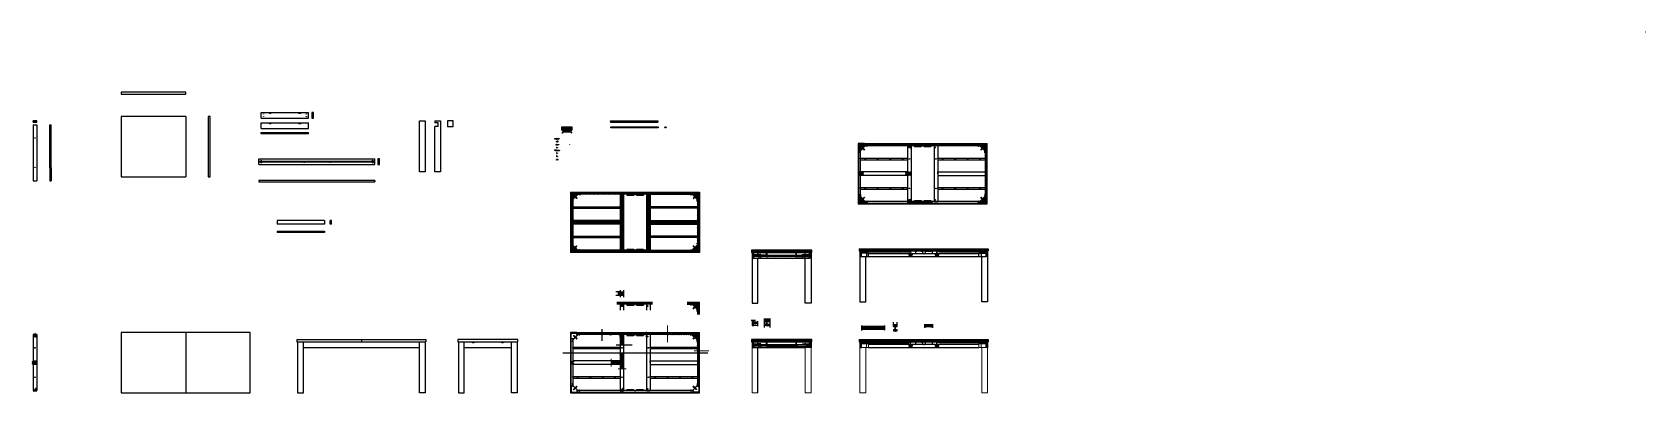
# Model space of a CAD drawing. Header units: millimetres. Extents: x 87 to 2337, y 122 to 625.
import ezdxf

# ---------------------------------------------------------------- set-up
doc = ezdxf.new("R2010")
doc.units = ezdxf.units.MM
doc.linetypes.add('TRATTOPUNTO', pattern=[25.4, 12.7, -6.35, 0, -6.35])
doc.layers.get('0').update_dxf_attribs({"color": 255})
doc.layers.add('A-FURN', color=8, linetype='Continuous', lineweight=18)
for name, color, linetype in [('GIUNZIONI', 2, 'Continuous'), ('SEZIONI DETTAGLI', 250, 'Continuous'), ('VITI', 4, 'Continuous')]:
    doc.layers.add(name, color=color, linetype=linetype)
pattern_1 = [(45, (0, 42.3719), (-0.4490128, 0.4490128), [])]
pattern_2 = [(45, (0, 28.4969), (-0.4490128, 0.4490128), [])]
pattern_3 = [(45, (0, 124.7516), (-0.561266, 0.561266), [])]
pattern_4 = [(45, (0, -81.8634), (-0.561266, 0.561266), [])]
pattern_5 = [(45, (-58.2155, 21.346), (-0.4490128, 0.4490128), [])]
pattern_6 = [(45, (0, 126.70486), (-0.561266, 0.561266), [])]
pattern_7 = [(45, (0, 126.70486), (-0.4490128, 0.4490128), [])]
pattern_8 = [(45, (0, -118.7698), (-0.561266, 0.561266), [])]
pattern_9 = [(45, (-818.4699, 0), (-0.561266, 0.561266), [])]
pattern_10 = [(45, (400.999, 67.72096), (-0.561266, 0.561266), [])]
pattern_11 = [(45, (400.999, 263.4164), (-0.4490128, 0.4490128), [])]
pattern_12 = [(45, (400.999, 263.4164), (-0.561266, 0.561266), [])]
pattern_13 = [(45, (400.999, 67.72096), (-0.4490128, 0.4490128), [])]

# ---------------------------------------------------------------- blocks, each defined once
blk = doc.blocks.new('*U4')
blk.add_lwpolyline([(0, 0), (0, 0.1), (0.1, 0), (0.1, -0.4), (0.1, -0.5), (0.1, -0.4), (0, 0)])
blk = doc.blocks.new('*U5')
at = {"layer": 'VITI', "color": 0, "linetype": 'ByBlock', "lineweight": -2, "transparency": 16777216}
for p in [(42.4, 270.7), (42.6, 270.7), (42.8, 270.7), (43, 270.7), (43.2, 270.7)]:
    blk.add_blockref('*U4', p, dxfattribs=at)
blk = doc.blocks.new('*U6')
blk.add_lwpolyline([(0, 0), (0, 0.1), (0.1, 0), (0.1, -0.4), (0.1, -0.5), (0.1, -0.4), (0, 0)])
blk = doc.blocks.new('*U7')
at = {"color": 0, "linetype": 'ByBlock', "lineweight": -2, "transparency": 16777216}
for p in [(42.4, 270.7), (42.6, 270.7), (42.8, 270.7), (43, 270.7), (43.2, 270.7)]:
    blk.add_blockref('*U6', p, dxfattribs=at)
blk = doc.blocks.new('*U13')
blk.add_lwpolyline([(0.1, -0.2), (0.1, 0.1), (0, 0.1), (0, 0.1), (0.1, -0.2), (0.1, -0.3), (0.1, -0.2)])
blk = doc.blocks.new('*U14')
at = {"color": 0, "linetype": 'ByBlock', "lineweight": -2, "transparency": 16777216}
for p in [(40.3, 254.8), (40.4, 254.8), (40.6, 254.8), (40.7, 254.8), (40.8, 254.8), (41, 254.8)]:
    blk.add_blockref('*U13', p, dxfattribs=at)
blk = doc.blocks.new('*U15')
blk.add_lwpolyline([(0.1, -0.2), (0.1, 0.1), (0, 0.1), (0, 0.1), (0.1, -0.2), (0.1, -0.3), (0.1, -0.2)])
blk = doc.blocks.new('*U16')
at = {"layer": 'VITI', "color": 0, "linetype": 'ByBlock', "lineweight": -2, "transparency": 16777216}
for p in [(40.3, 254.8), (40.4, 254.8), (40.6, 254.8), (40.7, 254.8), (40.8, 254.8), (41, 254.8)]:
    blk.add_blockref('*U15', p, dxfattribs=at)
blk = doc.blocks.new('*U18')
blk.add_lwpolyline([(0.1, -0.2), (0.1, 0.1), (0, 0.1), (0, 0.1), (0.1, -0.2), (0.1, -0.3), (0.1, -0.2)])
blk = doc.blocks.new('*U17')
at = {"color": 0, "linetype": 'ByBlock', "lineweight": -2, "transparency": 16777216}
for p in [(40.3, 254.8), (40.4, 254.8), (40.6, 254.8), (40.7, 254.8), (40.8, 254.8), (41, 254.8)]:
    blk.add_blockref('*U18', p, dxfattribs=at)
blk = doc.blocks.new('*U20')
blk.add_lwpolyline([(0.1, -0.2), (0.1, 0.1), (0, 0.1), (0, 0.1), (0.1, -0.2), (0.1, -0.3), (0.1, -0.2)])
blk = doc.blocks.new('*U19')
at = {"color": 0, "linetype": 'ByBlock', "lineweight": -2, "transparency": 16777216}
for p in [(40.3, 254.8), (40.4, 254.8), (40.6, 254.8), (40.7, 254.8), (40.8, 254.8), (41, 254.8)]:
    blk.add_blockref('*U20', p, dxfattribs=at)
blk = doc.blocks.new('*U22')
blk.add_lwpolyline([(0.1, -0.2), (0.1, 0.1), (0, 0.1), (0, 0.1), (0.1, -0.2), (0.1, -0.3), (0.1, -0.2)])
blk = doc.blocks.new('*U21')
at = {"color": 0, "linetype": 'ByBlock', "lineweight": -2, "transparency": 16777216}
for p in [(40.3, 254.8), (40.4, 254.8), (40.6, 254.8), (40.7, 254.8), (40.8, 254.8), (41, 254.8)]:
    blk.add_blockref('*U22', p, dxfattribs=at)
blk = doc.blocks.new('*U24')
blk.add_lwpolyline([(0.1, -0.2), (0.1, 0.1), (0, 0.1), (0, 0.1), (0.1, -0.2), (0.1, -0.3), (0.1, -0.2)])
blk = doc.blocks.new('*U23')
at = {"color": 0, "linetype": 'ByBlock', "lineweight": -2, "transparency": 16777216}
for p in [(40.3, 254.8), (40.4, 254.8), (40.6, 254.8), (40.7, 254.8), (40.8, 254.8), (41, 254.8)]:
    blk.add_blockref('*U24', p, dxfattribs=at)
blk = doc.blocks.new('*U26')
blk.add_lwpolyline([(0.1, -0.2), (0.1, 0.1), (0, 0.1), (0, 0.1), (0.1, -0.2), (0.1, -0.3), (0.1, -0.2)])
blk = doc.blocks.new('*U25')
at = {"layer": 'VITI', "color": 0, "linetype": 'ByBlock', "lineweight": -2, "transparency": 16777216}
for p in [(40.3, 254.8), (40.4, 254.8), (40.6, 254.8), (40.7, 254.8), (40.8, 254.8), (41, 254.8)]:
    blk.add_blockref('*U26', p, dxfattribs=at)
blk = doc.blocks.new('*U28')
blk.add_lwpolyline([(0.1, -0.2), (0.1, 0.1), (0, 0.1), (0, 0.1), (0.1, -0.2), (0.1, -0.3), (0.1, -0.2)])
blk = doc.blocks.new('*U27')
at = {"color": 0, "linetype": 'ByBlock', "lineweight": -2, "transparency": 16777216}
for p in [(40.3, 254.8), (40.4, 254.8), (40.6, 254.8), (40.7, 254.8), (40.8, 254.8), (41, 254.8)]:
    blk.add_blockref('*U28', p, dxfattribs=at)
blk = doc.blocks.new('*U30')
blk.add_lwpolyline([(0.1, -0.2), (0.1, 0.1), (0, 0.1), (0, 0.1), (0.1, -0.2), (0.1, -0.3), (0.1, -0.2)])
blk = doc.blocks.new('*U29')
at = {"color": 0, "linetype": 'ByBlock', "lineweight": -2, "transparency": 16777216}
for p in [(40.3, 254.8), (40.4, 254.8), (40.6, 254.8), (40.7, 254.8), (40.8, 254.8), (41, 254.8)]:
    blk.add_blockref('*U30', p, dxfattribs=at)
blk = doc.blocks.new('*U32')
blk.add_lwpolyline([(0.1, -0.2), (0.1, 0.1), (0, 0.1), (0, 0.1), (0.1, -0.2), (0.1, -0.3), (0.1, -0.2)])
blk = doc.blocks.new('*U31')
at = {"layer": 'VITI', "color": 0, "linetype": 'ByBlock', "lineweight": -2, "transparency": 16777216}
for p in [(40.3, 254.8), (40.4, 254.8), (40.6, 254.8), (40.7, 254.8), (40.8, 254.8), (41, 254.8)]:
    blk.add_blockref('*U32', p, dxfattribs=at)
blk = doc.blocks.new('vite tavolo')
at = {"color": 0}
for p, q in [((0, 0), (0.1, 0.1)), ((0, 0), (0.1, 0.1)), ((0, 0), (0.1, 0)), ((0.1, 0.1), (0.2, 0.2)), ((0.1, 0.1), (0.3, 0)), ((0.1, 0.1), (0.1, 0.1)), ((0.2, 0.2), (0.3, 0.3)), ((0.2, 0.2), (0.3, 0.3)), ((0.2, 0.2), (0.4, 0.1)), ((0.2, 0.2), (0.2, 0.2)), ((0.3, 0.3), (0.4, 0.4)), ((0.3, 0.3), (0.4, 0.4)), ((0.3, 0.3), (0.5, 0.1)), ((0.3, 0.3), (0.3, 0.3)), ((0.3, 0.3), (0.6, 0.2)), ((0.3, 0.3), (0.3, 0.2)), ((0.3, 0.3), (0.4, 0.3)), ((0.4, 0.4), (0.5, 0.5)), ((0.4, 0.4), (0.6, 0.3)), ((0.4, 0.4), (0.5, 0.4)), ((0.4, 0.1), (0.7, -0.1)), ((0.5, 0.5), (0.6, 0.6)), ((0.5, 0.5), (0.6, 0.6)), ((0.5, 0.5), (0.7, 0.4)), ((0.5, 0.5), (0.5, 0.5)), ((0.5, 0.1), (0.8, -0.1)), ((0.6, 0.6), (0.7, 0.7)), ((0.6, 0.6), (0.8, 0.5)), ((0.6, 0.6), (0.6, 0.6)), ((0.6, 0.3), (1, 0.1)), ((0.6, 0.2), (0.9, 0)), ((0.7, 0.7), (0.8, 0.8)), ((0.7, 0.7), (0.9, 0.5)), ((0.7, 0.7), (0.7, 0.7)), ((0.7, 0.7), (0.7, 0.7)), ((0.7, 0.7), (1, 0.6)), ((0.7, 0.7), (0.7, 0.6)), ((0.7, 0.7), (0.8, 0.7)), ((0.7, 0.4), (1.1, 0.2)), ((0.8, 0.8), (0.9, 0.9)), ((0.8, 0.8), (0.9, 0.9)), ((0.8, 0.8), (1, 0.7)), ((0.8, 0.8), (0.9, 0.8)), ((0.8, 0.5), (1.1, 0.3)), ((0.9, 0), (0.8, -0.1)), ((0.9, 0.9), (1, 1)), ((0.9, 0.9), (1.1, 0.8)), ((0.9, 0.9), (0.9, 0.9)), ((0.9, 0.5), (1.2, 0.3)), ((1, 0.1), (0.9, 0)), ((1, 0.1), (0.9, 0.1)), ((0.9, 0), (0.9, 0)), ((1, 1), (1.1, 1.1)), ((1, 1), (1.1, 1.1)), ((1, 1), (1.2, 0.9)), ((1, 1), (1, 1)), ((1, 0.7), (1.4, 0.5)), ((1, 0.6), (1.3, 0.4)), ((1.1, 0.2), (1, 0.1)), ((1.1, 0.2), (1, 0.2)), ((1.1, 1.1), (1.2, 1.2)), ((1.1, 1.1), (1.2, 1.2)), ((1.1, 1.1), (1.3, 0.9)), ((1.1, 1.1), (1.1, 1.1)), ((1.1, 1.1), (1.4, 1)), ((1.1, 1.1), (1.1, 1)), ((1.1, 1.1), (1.2, 1.1)), ((1.1, 0.8), (1.5, 0.6)), ((1.1, 0.2), (1.1, 0.3)), ((1.2, 0.3), (1.1, 0.3)), ((1.1, 0.2), (1.1, 0.2)), ((1.2, 1.2), (1.3, 1.3)), ((1.2, 1.2), (1.4, 1.1)), ((1.2, 1.2), (1.3, 1.2)), ((1.2, 0.9), (1.5, 0.7)), ((1.2, 0.3), (1.2, 0.4)), ((1.3, 0.4), (1.2, 0.3)), ((1.3, 1.6), (1.8, 2.1)), ((1.3, 1.3), (1.4, 1.4)), ((1.3, 1.3), (1.4, 1.4)), ((1.3, 1.3), (1.5, 1.2)), ((1.3, 1.3), (1.3, 1.3)), ((1.3, 0.9), (1.6, 0.7)), ((1.4, 0.5), (1.3, 0.4)), ((1.4, 0.5), (1.3, 0.5)), ((1.3, 0.4), (1.3, 0.4)), ((1.4, 1.4), (1.5, 1.5)), ((1.4, 1.4), (1.6, 1.3)), ((1.4, 1.4), (1.4, 1.4)), ((1.4, 1.1), (1.8, 0.9)), ((1.4, 1), (1.7, 0.8)), ((1.5, 0.6), (1.4, 0.5)), ((1.5, 0.6), (1.4, 0.6)), ((1.5, 1.5), (1.5, 1.4)), ((1.5, 1.5), (1.5, 1.5)), ((1.5, 1.5), (1.5, 1.4)), ((1.5, 1.2), (1.9, 1)), ((1.5, 0.7), (1.5, 0.6)), ((1.5, 0.7), (1.5, 0.7)), ((1.6, 0.7), (1.5, 0.7)), ((1.6, 1.6), (1.7, 1.7)), ((1.6, 1.6), (1.6, 1.6)), ((1.6, 1.3), (1.8, 1.1)), ((1.6, 0.7), (1.6, 0.8)), ((1.7, 0.8), (1.6, 0.7)), ((1.8, 0.9), (1.7, 0.8)), ((1.8, 0.9), (1.7, 0.9)), ((1.7, 0.8), (1.7, 0.8)), ((1.8, 2.2), (1.9, 2.3)), ((1.8, 1.8), (1.9, 1.9)), ((1.8, 1.8), (1.8, 1.8)), ((1.9, 1), (1.8, 0.9)), ((1.9, 1), (1.8, 1)), ((1.9, 1.9), (1.9, 1.9)), ((1.9, 1.9), (1.9, 1.9)), ((1.9, 1), (1.9, 1)), ((2.1, 2.1), (2.2, 2.2)), ((2.1, 0.9), (2.5, 1.4)), ((2.2, 2.2), (2.3, 2.3)), ((2.2, 2.2), (2.4, 2.1)), ((2.2, 2.2), (2.2, 2.2)), ((2.2, 2.1), (2.7, 1.8)), ((2.2, 1.3), (2.2, 1.3)), ((2.3, 2.3), (2.5, 2.1)), ((2.3, 2.3), (2.3, 2.3)), ((2.3, 2.3), (2.3, 2.3)), ((2.3, 2.3), (2.6, 2.2)), ((2.3, 2.3), (2.3, 2.2)), ((2.3, 1.5), (2.3, 1.5)), ((2.4, 2.4), (2.5, 2.5)), ((2.4, 2.4), (2.5, 2.5)), ((2.4, 2.4), (2.4, 2.4)), ((2.4, 2.4), (2.6, 2.3)), ((2.4, 2.4), (2.4, 2.3)), ((2.4, 2.4), (2.5, 2.4)), ((2.4, 2.1), (2.7, 1.9)), ((2.5, 2.5), (2.6, 2.6)), ((2.5, 2.5), (2.7, 2.4)), ((2.5, 2.5), (2.5, 2.5)), ((2.5, 2.1), (2.8, 1.9)), ((2.5, 1.8), (2.6, 1.7)), ((2.6, 1.7), (2.5, 1.7)), ((2.6, 2.6), (2.7, 2.7)), ((2.6, 2.6), (2.7, 2.7)), ((2.6, 2.6), (2.8, 2.5)), ((2.6, 2.6), (2.6, 2.6)), ((2.6, 2.3), (3, 2.1)), ((2.6, 2.2), (2.9, 2)), ((2.7, 1.8), (2.6, 1.7)), ((2.7, 1.8), (2.6, 1.8)), ((2.6, 1.3), (2.8, 1.5)), ((2.7, 2.7), (2.9, 2.5)), ((2.7, 2.7), (2.7, 2.7)), ((2.7, 2.7), (3, 2.6)), ((2.7, 2.7), (2.7, 2.6)), ((2.7, 2.4), (3.1, 2.2)), ((2.7, 1.9), (2.7, 1.8)), ((2.7, 1.9), (2.7, 1.9)), ((2.8, 1.9), (2.7, 1.9)), ((2.8, 2.8), (2.9, 2.9)), ((2.8, 2.8), (2.8, 2.8)), ((2.8, 2.8), (2.8, 2.8)), ((2.8, 2.8), (3, 2.7)), ((2.8, 2.8), (2.8, 2.7)), ((2.8, 2.8), (2.9, 2.8)), ((2.8, 2.5), (3.1, 2.3)), ((2.8, 1.9), (2.8, 2)), ((2.9, 2), (2.8, 1.9)), ((2.9, 2.9), (3, 3)), ((2.9, 2.9), (3, 3)), ((2.9, 2.9), (3.1, 2.8)), ((2.9, 2.9), (2.9, 2.9)), ((2.9, 2.5), (3.2, 2.3)), ((3, 2.1), (2.9, 2)), ((3, 2.1), (2.9, 2.1)), ((2.9, 2), (2.9, 2)), ((3, 3), (3.1, 3.1)), ((3, 3), (3.2, 2.9)), ((3, 3), (3, 3)), ((3, 2.7), (3.4, 2.5)), ((3, 2.6), (3.3, 2.4)), ((3.1, 2.2), (3, 2.1)), ((3.1, 2.2), (3, 2.2)), ((3.1, 3.1), (3.3, 2.9)), ((3.1, 3.1), (3.1, 3.1)), ((3.1, 3.1), (3.1, 3.1)), ((3.1, 3.1), (3.4, 3)), ((3.1, 3.1), (3.1, 3)), ((3.1, 2.8), (3.5, 2.6)), ((3.1, 2.3), (3.1, 2.2)), ((3.1, 2.3), (3.1, 2.3)), ((3.2, 2.3), (3.1, 2.3)), ((3.2, 3.2), (3.3, 3.3)), ((3.2, 3.2), (3.3, 3.3)), ((3.2, 3.2), (3.2, 3.2)), ((3.2, 3.2), (3.4, 3.1)), ((3.2, 3.2), (3.2, 3.1)), ((3.2, 3.2), (3.3, 3.2)), ((3.2, 2.9), (3.5, 2.7)), ((3.2, 2.3), (3.2, 2.4)), ((3.3, 2.4), (3.2, 2.3)), ((3.3, 3.3), (3.4, 3.4)), ((3.3, 3.3), (3.5, 3.2)), ((3.3, 3.3), (3.3, 3.3)), ((3.3, 2.9), (3.6, 2.7)), ((3.4, 2.5), (3.3, 2.4)), ((3.4, 2.5), (3.3, 2.5)), ((3.3, 2.4), (3.3, 2.4)), ((3.4, 3.4), (3.5, 3.5)), ((3.4, 3.4), (3.5, 3.5)), ((3.4, 3.4), (3.6, 3.3)), ((3.4, 3.4), (3.4, 3.4)), ((3.4, 3.1), (3.8, 2.9)), ((3.4, 3), (3.7, 2.8)), ((3.5, 2.6), (3.4, 2.5)), ((3.5, 2.6), (3.4, 2.6)), ((3.5, 3.5), (3.7, 3.3)), ((3.5, 3.5), (3.5, 3.5)), ((3.5, 3.5), (3.8, 3.4)), ((3.5, 3.5), (3.5, 3.4)), ((3.5, 3.2), (3.9, 3)), ((3.5, 2.7), (3.5, 2.6)), ((3.5, 2.7), (3.5, 2.7)), ((3.6, 2.7), (3.5, 2.7)), ((3.6, 3.6), (3.7, 3.7)), ((3.6, 3.6), (3.6, 3.6)), ((3.6, 3.6), (3.6, 3.6)), ((3.6, 3.6), (3.8, 3.5)), ((3.6, 3.6), (3.6, 3.5)), ((3.6, 3.6), (3.7, 3.6)), ((3.6, 3.3), (3.9, 3.1)), ((3.6, 2.7), (3.6, 2.8)), ((3.7, 2.8), (3.6, 2.7)), ((3.7, 3.7), (3.8, 3.8)), ((3.7, 3.7), (3.8, 3.8)), ((3.7, 3.7), (3.9, 3.6)), ((3.7, 3.7), (3.7, 3.7)), ((3.7, 3.3), (4, 3.1)), ((3.8, 2.9), (3.7, 2.8)), ((3.8, 2.9), (3.7, 2.9)), ((3.7, 2.8), (3.7, 2.8)), ((3.8, 3.8), (3.9, 3.9)), ((3.8, 3.8), (4, 3.7)), ((3.8, 3.8), (3.8, 3.8)), ((3.8, 3.5), (4.2, 3.3)), ((3.8, 3.4), (4.1, 3.2)), ((3.9, 3), (3.8, 2.9)), ((3.9, 3), (3.8, 3)), ((3.9, 3.9), (4.1, 3.7)), ((3.9, 3.9), (3.9, 3.9)), ((3.9, 3.9), (3.9, 3.9)), ((3.9, 3.9), (4.2, 3.8)), ((3.9, 3.9), (3.9, 3.8)), ((3.9, 3.6), (4.3, 3.4)), ((3.9, 3.1), (3.9, 3)), ((3.9, 3.1), (3.9, 3.1)), ((4, 3.1), (3.9, 3.1)), ((4, 4), (4.1, 4.1)), ((4, 4), (4.1, 4.1)), ((4, 4), (4, 4)), ((4, 4), (4.2, 3.9)), ((4, 4), (4, 3.9)), ((4, 4), (4.1, 4)), ((4, 3.7), (4.3, 3.5)), ((4, 3.1), (4, 3.2)), ((4.1, 3.2), (4, 3.1)), ((4.1, 4.1), (4.2, 4.2)), ((4.1, 4.1), (4.3, 4)), ((4.1, 4.1), (4.1, 4.1)), ((4.1, 3.7), (4.4, 3.5)), ((4.2, 3.3), (4.1, 3.2)), ((4.2, 3.3), (4.1, 3.3)), ((4.1, 3.2), (4.1, 3.2)), ((4.2, 4.2), (4.3, 4.3)), ((4.2, 4.2), (4.3, 4.3)), ((4.2, 4.2), (4.4, 4.1)), ((4.2, 4.2), (4.2, 4.2)), ((4.2, 3.9), (4.6, 3.7)), ((4.2, 3.8), (4.5, 3.6)), ((4.3, 3.4), (4.2, 3.3)), ((4.3, 3.4), (4.2, 3.4)), ((4.3, 4.3), (4.3, 4.2)), ((4.3, 4.2), (4.4, 4.1)), ((4.3, 4), (4.7, 3.8)), ((4.3, 3.5), (4.3, 3.4)), ((4.3, 3.5), (4.3, 3.5)), ((4.4, 3.5), (4.3, 3.5)), ((4.4, 4.1), (4.6, 4)), ((4.4, 3.5), (4.4, 3.6)), ((4.5, 3.6), (4.4, 3.5)), ((4.6, 3.7), (4.5, 3.6)), ((4.6, 3.7), (4.5, 3.7)), ((4.5, 3.6), (4.5, 3.6)), ((4.7, 3.8), (4.6, 3.7)), ((4.7, 3.8), (4.6, 3.8)), ((4.7, 3.8), (4.7, 3.8)), ((0.1, 0), (0.2, -0.1)), ((0.2, -0.1), (0.1, 0)), ((0.2, -0.1), (0.5, -0.3)), ((0.6, -0.3), (0.2, -0.1)), ((0.2, -0.2), (0.5, -0.4)), ((0.2, -0.2), (0.4, -0.4)), ((0.3, 0), (0.7, -0.2)), ((0.5, -0.4), (0.4, -0.4)), ((0.6, -0.3), (0.5, -0.4)), ((0.6, -0.3), (0.5, -0.3)), ((0.5, -0.4), (0.5, -0.4)), ((0.7, -0.2), (0.6, -0.3)), ((0.7, -0.2), (0.6, -0.2)), ((0.7, -0.2), (0.7, -0.1)), ((0.8, -0.1), (0.7, -0.1)), ((0.7, -0.2), (0.7, -0.2)), ((0.8, -0.1), (0.8, 0))]:
    blk.add_line(p, q, dxfattribs=at)
for p, q in [((0.2, -0.2), (0, 0)), ((0, 0), (0, 0)), ((1.3, 1.6), (2.1, 0.9)), ((1.5, 1.5), (2, 2)), ((1.8, 2.2), (2.6, 1.3)), ((1.8, 2.2), (1.8, 2.1)), ((1.9, 1), (2.4, 1.5)), ((2.6, 1.3), (2.5, 1.4)), ((2.6, 1.7), (2.6, 1.7)), ((4.3, 4.2), (4.7, 3.8)), ((4.4, 4.1), (4.7, 3.8)), ((4.7, 3.8), (4.7, 3.8))]:
    blk.add_line(p, q)
blk = doc.blocks.new('*U35')
blk.add_lwpolyline([(0, 0), (0, 0.1), (0.1, 0), (0.1, -0.4), (0.1, -0.5), (0.1, -0.4), (0, 0)])
blk = doc.blocks.new('*U36')
at = {"layer": 'VITI', "color": 0, "linetype": 'ByBlock', "lineweight": -2, "transparency": 16777216}
for p in [(42.4, 270.7), (42.6, 270.7), (42.8, 270.7), (43, 270.7), (43.2, 270.7)]:
    blk.add_blockref('*U35', p, dxfattribs=at)
blk = doc.blocks.new('*U37')
blk.add_lwpolyline([(0, 0), (0, 0.1), (0.1, 0), (0.1, -0.4), (0.1, -0.5), (0.1, -0.4), (0, 0)])
blk = doc.blocks.new('*U38')
at = {"color": 0, "linetype": 'ByBlock', "lineweight": -2, "transparency": 16777216}
for p in [(42.4, 270.7), (42.6, 270.7), (42.8, 270.7), (43, 270.7), (43.2, 270.7)]:
    blk.add_blockref('*U37', p, dxfattribs=at)
blk = doc.blocks.new('*U44')
blk.add_lwpolyline([(0.1, -0.2), (0.1, 0.1), (0, 0.1), (0, 0.1), (0.1, -0.2), (0.1, -0.3), (0.1, -0.2)])
blk = doc.blocks.new('*U43')
at = {"layer": 'VITI', "color": 0, "linetype": 'ByBlock', "lineweight": -2, "transparency": 16777216}
for p in [(40.3, 254.8), (40.4, 254.8), (40.6, 254.8), (40.7, 254.8), (40.8, 254.8), (41, 254.8)]:
    blk.add_blockref('*U44', p, dxfattribs=at)
blk = doc.blocks.new('*U46')
blk.add_lwpolyline([(0.1, -0.2), (0.1, 0.1), (0, 0.1), (0, 0.1), (0.1, -0.2), (0.1, -0.3), (0.1, -0.2)])
blk = doc.blocks.new('*U45')
at = {"layer": 'VITI', "color": 0, "linetype": 'ByBlock', "lineweight": -2, "transparency": 16777216}
for p in [(40.3, 254.8), (40.4, 254.8), (40.6, 254.8), (40.7, 254.8), (40.8, 254.8), (41, 254.8)]:
    blk.add_blockref('*U46', p, dxfattribs=at)
blk = doc.blocks.new('*U48')
blk.add_lwpolyline([(0.1, -0.2), (0.1, 0.1), (0, 0.1), (0, 0.1), (0.1, -0.2), (0.1, -0.3), (0.1, -0.2)])
blk = doc.blocks.new('*U47')
at = {"layer": 'A-FURN', "color": 0, "linetype": 'ByBlock', "lineweight": -2, "transparency": 16777216}
for p in [(40.3, 254.8), (40.4, 254.8), (40.6, 254.8), (40.7, 254.8), (40.8, 254.8), (41, 254.8)]:
    blk.add_blockref('*U48', p, dxfattribs=at)
blk = doc.blocks.new('*U50')
blk.add_lwpolyline([(0.1, -0.2), (0.1, 0.1), (0, 0.1), (0, 0.1), (0.1, -0.2), (0.1, -0.3), (0.1, -0.2)])
blk = doc.blocks.new('*U49')
at = {"layer": 'A-FURN', "color": 0, "linetype": 'ByBlock', "lineweight": -2, "transparency": 16777216}
for p in [(40.3, 254.8), (40.4, 254.8), (40.6, 254.8), (40.7, 254.8), (40.8, 254.8), (41, 254.8)]:
    blk.add_blockref('*U50', p, dxfattribs=at)
blk = doc.blocks.new('*U53')
blk.add_lwpolyline([(0, 0), (0, 0.1), (0.1, 0), (0.1, -0.4), (0.1, -0.5), (0.1, -0.4), (0, 0)])
blk = doc.blocks.new('*U54')
at = {"layer": 'GIUNZIONI', "color": 0, "linetype": 'ByBlock', "lineweight": -2, "transparency": 16777216}
for p in [(42.4, 270.7), (42.6, 270.7), (42.8, 270.7), (43, 270.7), (43.2, 270.7)]:
    blk.add_blockref('*U53', p, dxfattribs=at)
blk = doc.blocks.new('*U51')
blk.add_lwpolyline([(0.1, -0.2), (0.1, 0.1), (0, 0.1), (0, 0.1), (0.1, -0.2), (0.1, -0.3), (0.1, -0.2)])
blk = doc.blocks.new('*U52')
at = {"layer": 'GIUNZIONI', "color": 0, "linetype": 'ByBlock', "lineweight": -2, "transparency": 16777216}
for p in [(40.3, 254.8), (40.4, 254.8), (40.6, 254.8), (40.7, 254.8), (40.8, 254.8), (41, 254.8)]:
    blk.add_blockref('*U51', p, dxfattribs=at)
blk = doc.blocks.new('*U58')
blk.add_lwpolyline([(0.1, -0.2), (0.1, 0.1), (0, 0.1), (0, 0.1), (0.1, -0.2), (0.1, -0.3), (0.1, -0.2)])
blk = doc.blocks.new('*U57')
at = {"layer": 'GIUNZIONI', "color": 0, "linetype": 'ByBlock', "lineweight": -2, "transparency": 16777216}
for p in [(40.3, 254.8), (40.4, 254.8), (40.6, 254.8), (40.7, 254.8), (40.8, 254.8), (41, 254.8)]:
    blk.add_blockref('*U58', p, dxfattribs=at)
blk = doc.blocks.new('*U56')
blk.add_lwpolyline([(0.1, -0.2), (0.1, 0.1), (0, 0.1), (0, 0.1), (0.1, -0.2), (0.1, -0.3), (0.1, -0.2)])
blk = doc.blocks.new('*U55')
at = {"layer": 'GIUNZIONI', "color": 0, "linetype": 'ByBlock', "lineweight": -2, "transparency": 16777216}
for p in [(40.3, 254.8), (40.4, 254.8), (40.6, 254.8), (40.7, 254.8), (40.8, 254.8), (41, 254.8)]:
    blk.add_blockref('*U56', p, dxfattribs=at)
blk = doc.blocks.new('*U66')
blk.add_lwpolyline([(0, 0), (0, 0.1), (0.1, 0), (0.1, -0.4), (0.1, -0.5), (0.1, -0.4), (0, 0)])
blk = doc.blocks.new('*U67')
at = {"layer": 'GIUNZIONI', "color": 0, "linetype": 'ByBlock', "lineweight": -2, "transparency": 16777216}
for p in [(42.4, 270.7), (42.6, 270.7), (42.8, 270.7), (43, 270.7), (43.2, 270.7)]:
    blk.add_blockref('*U66', p, dxfattribs=at)
blk = doc.blocks.new('*U68')
blk.add_lwpolyline([(0.1, -0.2), (0.1, 0.1), (0, 0.1), (0, 0.1), (0.1, -0.2), (0.1, -0.3), (0.1, -0.2)])
blk = doc.blocks.new('*U71')
at = {"layer": 'GIUNZIONI', "color": 0, "linetype": 'ByBlock', "lineweight": -2, "transparency": 16777216}
for p in [(40.3, 254.8), (40.4, 254.8), (40.6, 254.8), (40.7, 254.8), (40.8, 254.8), (41, 254.8)]:
    blk.add_blockref('*U68', p, dxfattribs=at)
blk = doc.blocks.new('*U70')
blk.add_lwpolyline([(0.1, -0.2), (0.1, 0.1), (0, 0.1), (0, 0.1), (0.1, -0.2), (0.1, -0.3), (0.1, -0.2)])
blk = doc.blocks.new('*U69')
at = {"layer": 'GIUNZIONI', "color": 0, "linetype": 'ByBlock', "lineweight": -2, "transparency": 16777216}
for p in [(40.3, 254.8), (40.4, 254.8), (40.6, 254.8), (40.7, 254.8), (40.8, 254.8), (41, 254.8)]:
    blk.add_blockref('*U70', p, dxfattribs=at)
blk = doc.blocks.new('*U88')
blk.add_lwpolyline([(0, 0), (0, 0.1), (0.1, 0), (0.1, -0.4), (0.1, -0.5), (0.1, -0.4), (0, 0)])
blk = doc.blocks.new('*U89')
at = {"color": 0, "linetype": 'ByBlock', "lineweight": -2, "transparency": 16777216}
for p in [(42.4, 270.7), (42.6, 270.7), (42.8, 270.7), (43, 270.7), (43.2, 270.7)]:
    blk.add_blockref('*U88', p, dxfattribs=at)
blk = doc.blocks.new('*U86')
blk.add_lwpolyline([(0, 0), (0, 0.1), (0.1, 0), (0.1, -0.4), (0.1, -0.5), (0.1, -0.4), (0, 0)])
blk = doc.blocks.new('*U87')
at = {"color": 0, "linetype": 'ByBlock', "lineweight": -2, "transparency": 16777216}
for p in [(42.4, 270.7), (42.6, 270.7), (42.8, 270.7), (43, 270.7), (43.2, 270.7)]:
    blk.add_blockref('*U86', p, dxfattribs=at)
blk = doc.blocks.new('*U90')
blk.add_lwpolyline([(0, 0), (0, 0.1), (0.1, 0), (0.1, -0.4), (0.1, -0.5), (0.1, -0.4), (0, 0)])
blk = doc.blocks.new('*U91')
at = {"layer": 'GIUNZIONI', "color": 0, "linetype": 'ByBlock', "lineweight": -2, "transparency": 16777216}
for p in [(42.4, 270.7), (42.6, 270.7), (42.8, 270.7), (43, 270.7), (43.2, 270.7)]:
    blk.add_blockref('*U90', p, dxfattribs=at)
blk = doc.blocks.new('*U92')
blk.add_lwpolyline([(0.1, -0.2), (0.1, 0.1), (0, 0.1), (0, 0.1), (0.1, -0.2), (0.1, -0.3), (0.1, -0.2)])
blk = doc.blocks.new('*U93')
at = {"layer": 'VITI', "color": 0, "linetype": 'ByBlock', "lineweight": -2, "transparency": 16777216}
for p in [(40.3, 254.8), (40.4, 254.8), (40.6, 254.8), (40.7, 254.8), (40.8, 254.8), (41, 254.8)]:
    blk.add_blockref('*U92', p, dxfattribs=at)
blk = doc.blocks.new('*U95')
blk.add_lwpolyline([(0.1, -0.2), (0.1, 0.1), (0, 0.1), (0, 0.1), (0.1, -0.2), (0.1, -0.3), (0.1, -0.2)])
blk = doc.blocks.new('*U94')
at = {"layer": 'VITI', "color": 0, "linetype": 'ByBlock', "lineweight": -2, "transparency": 16777216}
for p in [(40.3, 254.8), (40.4, 254.8), (40.6, 254.8), (40.7, 254.8), (40.8, 254.8), (41, 254.8)]:
    blk.add_blockref('*U95', p, dxfattribs=at)

msp = doc.modelspace()

# ---------------------------------------------------------------- hatches: boundary and pattern name
h = msp.add_hatch()
h.set_pattern_fill('ANSI31', color=8, scale=0.1)
h.paths.add_polyline_path([(907.7, 204.2), (907.8, 204.2), (908.4, 204.2), (908.4, 204.2), (908.4, 203.1), (910.2, 203.1), (910.4, 203.1), (910.4, 203.2), (910.3, 203.2), (910.4, 203.2), (910.4, 203.4), (910.3, 203.4), (910.4, 203.4), (910.4, 203.6), (910.3, 203.6), (910.4, 203.7), (910.4, 203.8), (910.3, 203.8), (910.4, 203.9), (910.4, 204), (910.3, 204), (910.4, 204.1), (910.4, 204.2, -0.414214), (910.4, 204.2), (910.7, 204.2, -0.414214), (910.8, 204.2), (910.8, 204.2), (910.9, 204.2), (910.8, 204.1), (910.8, 204), (910.9, 203.9), (910.8, 203.9), (910.8, 203.7), (910.9, 203.7), (910.8, 203.7), (910.8, 203.5), (910.9, 203.5), (910.8, 203.5), (910.8, 203.3), (910.9, 203.3), (910.8, 203.3), (910.8, 203.1), (910.9, 203.1), (911.8, 203.1), (927.7, 203.1), (927.7, 203.2), (927.6, 203.2), (927.7, 203.2), (927.7, 203.3), (927.6, 203.3), (927.7, 203.3), (927.7, 203.4), (927.6, 203.4), (927.7, 203.5), (927.7, 203.6), (927.6, 203.6), (927.7, 203.6), (927.7, 203.7), (927.6, 203.7), (927.7, 203.7), (927.7, 203.8), (927.6, 203.8), (927.7, 203.9), (927.7, 204), (927.6, 204), (927.7, 204, -0.036197), (927.7, 204), (927.7, 204.1), (928, 204.1), (928, 204), (928, 204), (928, 204, -0.074706), (928, 204), (928, 203.9), (928, 203.9), (928, 203.9), (928, 203.8), (928, 203.8), (928, 203.7), (928, 203.7), (928, 203.6), (928, 203.6), (928, 203.5), (928, 203.5), (928, 203.5), (928, 203.4), (928, 203.4), (928, 203.3), (928, 203.2), (928, 203.2), (928, 203.2), (928, 203.1), (943.5, 203.1), (943.5, 205.1), (881.6, 205.1), (881.6, 203.1), (907.7, 203.1)])
h = msp.add_hatch()
h.set_pattern_fill('ANSI31', color=8, scale=0.12)
h.paths.add_polyline_path([(911.8, 199.4), (911.7, 199.4), (911.1, 199.4), (910.1, 199.4), (910.1, 199.6), (910.1, 200.8), (910.2, 200.8), (910.2, 203.1), (908.4, 203.1), (908.4, 201.8), (908.4, 201.8), (907.7, 201.8), (907.7, 203.1), (906.8, 203.1), (906.8, 188.8), (911.8, 188.8)])
h.paths.add_polyline_path([(911.8, 203.1), (911, 203.1), (911, 200.8), (911, 200.8), (911.1, 200.8), (911.7, 200.8), (911.8, 200.8)], flags=17)
h = msp.add_hatch()
h.set_pattern_fill('ANSI31', color=8, scale=0.1)
h.paths.add_polyline_path([(906.8, 164.9), (905.6, 164.9), (905.6, 165.6), (906.8, 165.6), (906.8, 166.6), (894.6, 166.6), (894.6, 161.6), (906.8, 161.6), (906.8, 162.4), (905.6, 162.4), (905.6, 163.1), (906.8, 163.1)])
h = msp.add_hatch()
h.set_pattern_fill('ANSI31', color=8, scale=0.12)
h.paths.add_polyline_path([(911.8, 177.7), (906.8, 177.7), (906.8, 165.6), (908.1, 165.6), (908.1, 165.6), (908.1, 165), (908.1, 164.9), (906.8, 164.9), (906.8, 163.1), (908.1, 163.1), (908.1, 162.5), (908.1, 162.4), (906.8, 162.4), (906.8, 155.6), (911.8, 155.6)])
at = {"layer": 'A-FURN'}
h = msp.add_hatch(dxfattribs=at)
h.set_pattern_fill('ANSI31', color=256, scale=0.2)
h.set_pattern_definition(pattern_13)
h.paths.add_polyline_path([(1247.8, 468.5), (1239.8, 468.5), (1239.8, 460.5), (1241.8, 460.5), (1241.8, 459.5), (1241.8, 457.4), (1241.9, 457.4), (1241.9, 457.4), (1241.9, 457.4), (1242, 457.4), (1242, 457.6), (1242, 459.4), (1245.5, 462.9), (1245.6, 463), (1245.7, 463.1), (1245.6, 463.2), (1245.5, 463.3), (1245.5, 463.3), (1245.4, 463.4), (1245.3, 463.5), (1245.2, 463.6), (1245.1, 463.7), (1245.1, 463.7), (1245, 463.8), (1244.9, 463.9), (1244.8, 464), (1244.7, 464.1), (1244.7, 464.1), (1244.6, 464.2), (1244.5, 464.3), (1244.4, 464.4), (1244.3, 464.5), (1244.3, 464.5), (1244.2, 464.6), (1244.1, 464.7), (1244, 464.8), (1243.9, 464.9), (1243.9, 464.9), (1243.8, 465), (1243.7, 465.1), (1243.6, 465.2), (1243.6, 465.2), (1243.6, 465.2), (1243.1, 464.8), (1243.1, 464.8), (1243.2, 464.7), (1243.3, 464.6), (1243.4, 464.6), (1243.4, 464.6), (1243.3, 464.6), (1243.2, 464.7), (1243.1, 464.8), (1243.1, 464.8), (1243.6, 465.2), (1243.6, 465.2), (1243.6, 465.2), (1243.7, 465.1), (1243.8, 465), (1243.8, 465), (1243.9, 464.9), (1243.9, 464.9), (1243.9, 464.9), (1244, 464.8), (1244.1, 464.7), (1244.2, 464.6), (1244.2, 464.6), (1244.3, 464.5), (1244.4, 464.4), (1244.5, 464.3), (1244.6, 464.2), (1244.6, 464.2), (1244.7, 464.1), (1244.8, 464), (1244.9, 463.9), (1245, 463.8), (1245, 463.8), (1245.1, 463.7), (1245.1, 463.7), (1245.1, 463.7), (1245.2, 463.6), (1245.3, 463.5), (1245.4, 463.4), (1245.4, 463.4), (1245.5, 463.3), (1245.6, 463.2), (1247.8, 465.5)])
h.paths.add_polyline_path([(1244.9, 463), (1245, 463), (1245, 462.9), (1245.1, 462.8), (1245.1, 462.8), (1245, 462.9), (1245, 462.9), (1244.9, 463), (1244.8, 463.1), (1244.8, 463.1), (1244.8, 463.1), (1244.8, 463.1)], flags=16)
h.paths.add_polyline_path([(1243.6, 464.3), (1243.7, 464.2), (1243.8, 464.2), (1243.8, 464.1), (1243.9, 464), (1244, 463.9), (1244.1, 463.8), (1244.2, 463.8), (1244.2, 463.7), (1244.3, 463.6), (1244.4, 463.5), (1244.5, 463.4), (1244.6, 463.4), (1244.6, 463.3), (1244.6, 463.3), (1244.6, 463.3), (1244.5, 463.4), (1244.4, 463.5), (1244.3, 463.6), (1244.2, 463.7), (1244.2, 463.7), (1244.1, 463.8), (1244, 463.9), (1243.9, 464), (1243.8, 464.1), (1243.8, 464.2), (1243.7, 464.2), (1243.6, 464.3), (1243.5, 464.4), (1243.5, 464.4), (1243.5, 464.4), (1243.5, 464.4)], flags=16)
h = msp.add_hatch(dxfattribs=at)
h.set_pattern_fill('ANSI31', color=256, scale=0.25)
h.set_pattern_definition(pattern_10)
edge = h.paths.add_edge_path()
edge.add_line((1241.8, 459.5), (1241.8, 460.5))
edge.add_line((1241.8, 460.5), (1239.8, 460.5))
edge.add_line((1239.8, 460.5), (1239.8, 456.5))
edge.add_line((1239.8, 456.5), (1241.8, 456.5))
edge.add_line((1241.8, 456.5), (1241.8, 457.1))
edge.add_line((1241.8, 457.1), (1241.8, 457.1))
edge.add_line((1241.8, 457.1), (1241.8, 457))
edge.add_line((1241.8, 457), (1241.8, 457.1))
edge.add_line((1241.8, 457.1), (1241.7, 457.1))
edge.add_line((1241.7, 457.1), (1241.7, 457))
edge.add_line((1241.7, 457), (1241.7, 457.1))
edge.add_line((1241.7, 457.1), (1241.6, 457.1))
edge.add_line((1241.6, 457.1), (1241.6, 457))
edge.add_line((1241.6, 457), (1241.5, 457.1))
edge.add_line((1241.5, 457.1), (1241.4, 457.1))
edge.add_line((1241.4, 457.1), (1241.4, 457))
edge.add_line((1241.4, 457), (1241.4, 457.1))
edge.add_line((1241.4, 457.1), (1241.3, 457.1))
edge.add_line((1241.3, 457.1), (1241.3, 457))
edge.add_line((1241.3, 457), (1241.3, 457.1))
edge.add_line((1241.3, 457.1), (1241.2, 457.1))
edge.add_line((1241.2, 457.1), (1241.2, 457))
edge.add_line((1241.2, 457), (1241.1, 457.1))
edge.add_arc((1241.2, 457.3), 0.2, 249.444, 257.7361, ccw=False)
edge.add_line((1241.1, 457.1), (1241, 457.1))
edge.add_line((1241, 457.1), (1241, 457.3))
edge.add_spline(control_points=[(1241, 457.3), (1241, 457.3), (1241, 457.3), (1241, 457.3)], knot_values=[0, 0, 0, 0, 0.021554, 0.021554, 0.021554, 0.021554], degree=3, periodic=0)
edge.add_line((1241, 457.3), (1241.1, 457.3))
edge.add_line((1241.1, 457.3), (1241.1, 457.4))
edge.add_line((1241.1, 457.4), (1241.1, 457.4))
edge.add_arc((1241.2, 457.2), 0.2, 90, 107.0896, ccw=False)
edge.add_line((1241.2, 457.4), (1241.2, 457.4))
edge.add_line((1241.2, 457.4), (1241.2, 457.4))
edge.add_line((1241.2, 457.4), (1241.3, 457.4))
edge.add_line((1241.3, 457.4), (1241.4, 457.4))
edge.add_line((1241.4, 457.4), (1241.4, 457.4))
edge.add_line((1241.4, 457.4), (1241.4, 457.4))
edge.add_line((1241.4, 457.4), (1241.5, 457.4))
edge.add_line((1241.5, 457.4), (1241.5, 457.4))
edge.add_line((1241.5, 457.4), (1241.5, 457.4))
edge.add_line((1241.5, 457.4), (1241.6, 457.4))
edge.add_line((1241.6, 457.4), (1241.6, 457.4))
edge.add_line((1241.6, 457.4), (1241.7, 457.4))
edge.add_line((1241.7, 457.4), (1241.8, 457.4))
edge.add_line((1241.8, 457.4), (1241.8, 457.4))
edge.add_line((1241.8, 457.4), (1241.8, 457.4))
edge.add_line((1241.8, 457.4), (1241.8, 457.4))
edge.add_line((1241.8, 457.4), (1241.8, 459.5))
h = msp.add_hatch(dxfattribs=at)
h.set_pattern_fill('ANSI31', color=256, scale=0.2)
h.set_pattern_definition(pattern_11)
h.paths.add_polyline_path([(1311.4, 467.7), (1311.7, 467.7, -0.414214), (1311.8, 467.6), (1311.8, 467.6), (1311.9, 467.6), (1311.8, 467.5), (1311.8, 467.4), (1311.9, 467.4), (1311.8, 467.3), (1311.8, 467.2), (1311.9, 467.1), (1311.8, 467.1), (1311.8, 466.9), (1311.9, 466.9), (1311.8, 466.9), (1311.8, 466.7), (1311.9, 466.7), (1311.8, 466.7), (1311.8, 466.5), (1312.8, 466.5), (1312.8, 468.5), (1307.8, 468.5), (1307.8, 466.5), (1308.8, 466.5), (1308.8, 467.5), (1309.4, 467.5, -0.07676), (1309.4, 467.5), (1309.4, 466.5), (1310.3, 466.5), (1311.4, 466.5), (1311.4, 466.6), (1311.3, 466.6), (1311.4, 466.6), (1311.4, 466.8), (1311.3, 466.8), (1311.4, 466.9), (1311.4, 467), (1311.3, 467), (1311.4, 467.1), (1311.4, 467.2), (1311.3, 467.2), (1311.4, 467.3), (1311.4, 467.5), (1311.3, 467.5), (1311.4, 467.5), (1311.4, 467.6, -0.414214)])
h = msp.add_hatch(dxfattribs=at)
h.set_pattern_fill('ANSI31', color=256, scale=0.25)
h.set_pattern_definition(pattern_12)
h.paths.add_polyline_path([(1311.2, 466.5), (1309.4, 466.5), (1309.4, 466.5), (1309.4, 466.4), (1309.4, 465.4, -0.147519), (1309.4, 465.3), (1309.3, 465.2, -0.251337), (1309.2, 465.2), (1309, 465.2, -0.250678), (1308.9, 465.2), (1308.8, 465.3, -0.148152), (1308.8, 465.4), (1308.8, 466.4), (1308.8, 466.5), (1308.8, 466.5), (1307.8, 466.5), (1307.8, 463.4), (1312.8, 463.4), (1312.8, 466.5), (1311.9, 466.5), (1311.9, 464.3), (1311.8, 464.3), (1311.8, 463.9), (1311.9, 463.9), (1311.9, 463.7), (1311.3, 463.7), (1311.3, 463.9), (1311.4, 463.9), (1311.4, 464.3), (1311.2, 464.3)])
h = msp.add_hatch(dxfattribs=at)
h.set_pattern_fill('ANSI31', color=256, scale=0.2)
h.set_pattern_definition(pattern_11)
h.paths.add_polyline_path([(1328.7, 467.4), (1328.7, 467.5), (1329, 467.5), (1329, 467.5), (1329, 467.5), (1329, 467.4, -0.074706), (1329, 467.4), (1329, 467.3), (1329, 467.3), (1329, 467.3), (1329, 467.2), (1329, 467.2), (1329, 467.2), (1329, 467.1), (1329, 467.1), (1329, 467), (1329, 466.9), (1329, 466.9), (1329, 466.9), (1329, 466.8), (1329, 466.8), (1329, 466.8), (1329, 466.7), (1329, 466.7), (1329, 466.6), (1329, 466.5), (1342.7, 466.5), (1342.7, 468.5), (1312.8, 468.5), (1312.8, 466.5), (1328.7, 466.5), (1328.7, 466.6), (1328.6, 466.6), (1328.7, 466.6), (1328.7, 466.7), (1328.6, 466.7), (1328.7, 466.7), (1328.7, 466.8), (1328.6, 466.9), (1328.7, 466.9), (1328.7, 467), (1328.6, 467), (1328.7, 467), (1328.7, 467.1), (1328.6, 467.1), (1328.7, 467.1), (1328.7, 467.2), (1328.6, 467.3), (1328.7, 467.3), (1328.7, 467.4), (1328.6, 467.4), (1328.7, 467.4, -0.036197)])
h = msp.add_hatch(dxfattribs=at)
h.set_pattern_fill('ANSI31', color=256, scale=0.25)
h.set_pattern_definition(pattern_12)
edge = h.paths.add_edge_path()
edge.add_line((1409.8, 468.5), (1405.8, 468.5))
edge.add_line((1405.8, 468.5), (1405.8, 466.5))
edge.add_line((1405.8, 466.5), (1406.4, 466.5))
edge.add_line((1406.4, 466.5), (1406.4, 466.5))
edge.add_line((1406.4, 466.5), (1406.3, 466.5))
edge.add_line((1406.3, 466.5), (1406.4, 466.5))
edge.add_line((1406.4, 466.5), (1406.4, 466.6))
edge.add_line((1406.4, 466.6), (1406.3, 466.7))
edge.add_line((1406.3, 466.7), (1406.4, 466.7))
edge.add_line((1406.4, 466.7), (1406.4, 466.8))
edge.add_line((1406.4, 466.8), (1406.3, 466.8))
edge.add_line((1406.3, 466.8), (1406.4, 466.8))
edge.add_line((1406.4, 466.8), (1406.4, 466.9))
edge.add_line((1406.4, 466.9), (1406.3, 466.9))
edge.add_line((1406.3, 466.9), (1406.4, 466.9))
edge.add_line((1406.4, 466.9), (1406.4, 467))
edge.add_line((1406.4, 467), (1406.3, 467.1))
edge.add_line((1406.3, 467.1), (1406.4, 467.1))
edge.add_line((1406.4, 467.1), (1406.4, 467.2))
edge.add_line((1406.4, 467.2), (1406.3, 467.2))
edge.add_line((1406.3, 467.2), (1406.4, 467.2))
edge.add_arc((1406.6, 467.2), 0.2, 159.444, 167.7361, ccw=False)
edge.add_line((1406.4, 467.2), (1406.4, 467.4))
edge.add_line((1406.4, 467.4), (1406.6, 467.4))
edge.add_spline(control_points=[(1406.6, 467.4), (1406.6, 467.4), (1406.6, 467.4), (1406.6, 467.3)], knot_values=[0, 0, 0, 0, 0.021554, 0.021554, 0.021554, 0.021554], degree=3, periodic=0)
edge.add_line((1406.6, 467.3), (1406.7, 467.3))
edge.add_line((1406.7, 467.3), (1406.7, 467.3))
edge.add_line((1406.7, 467.3), (1406.7, 467.2))
edge.add_arc((1406.5, 467.2), 0.2, 0, 17.0896, ccw=False)
edge.add_line((1406.7, 467.2), (1406.7, 467.1))
edge.add_line((1406.7, 467.1), (1406.7, 467.1))
edge.add_line((1406.7, 467.1), (1406.7, 467.1))
edge.add_line((1406.7, 467.1), (1406.7, 467))
edge.add_line((1406.7, 467), (1406.7, 467))
edge.add_line((1406.7, 467), (1406.7, 467))
edge.add_line((1406.7, 467), (1406.7, 466.9))
edge.add_line((1406.7, 466.9), (1406.7, 466.9))
edge.add_line((1406.7, 466.9), (1406.7, 466.8))
edge.add_line((1406.7, 466.8), (1406.7, 466.7))
edge.add_line((1406.7, 466.7), (1406.7, 466.7))
edge.add_line((1406.7, 466.7), (1406.7, 466.7))
edge.add_line((1406.7, 466.7), (1406.7, 466.6))
edge.add_line((1406.7, 466.6), (1406.7, 466.6))
edge.add_line((1406.7, 466.6), (1406.7, 466.6))
edge.add_line((1406.7, 466.6), (1406.7, 466.5))
edge.add_line((1406.7, 466.5), (1408.8, 466.5))
edge.add_line((1408.8, 466.5), (1409.8, 466.5))
edge.add_line((1409.8, 466.5), (1409.8, 468.5))
edge = h.paths.add_edge_path()
edge.add_line((1417.8, 460.5), (1415.8, 460.5))
edge.add_line((1415.8, 460.5), (1415.8, 459.5))
edge.add_line((1415.8, 459.5), (1415.8, 457.4))
edge.add_line((1415.8, 457.4), (1415.9, 457.4))
edge.add_line((1415.9, 457.4), (1415.9, 457.4))
edge.add_line((1415.9, 457.4), (1415.9, 457.4))
edge.add_line((1415.9, 457.4), (1416, 457.4))
edge.add_line((1416, 457.4), (1416, 457.4))
edge.add_line((1416, 457.4), (1416, 457.4))
edge.add_line((1416, 457.4), (1416.1, 457.4))
edge.add_line((1416.1, 457.4), (1416.1, 457.4))
edge.add_line((1416.1, 457.4), (1416.2, 457.4))
edge.add_line((1416.2, 457.4), (1416.3, 457.4))
edge.add_line((1416.3, 457.4), (1416.3, 457.4))
edge.add_line((1416.3, 457.4), (1416.3, 457.4))
edge.add_line((1416.3, 457.4), (1416.4, 457.4))
edge.add_line((1416.4, 457.4), (1416.4, 457.4))
edge.add_line((1416.4, 457.4), (1416.4, 457.4))
edge.add_line((1416.4, 457.4), (1416.5, 457.4))
edge.add_line((1416.5, 457.4), (1416.5, 457.4))
edge.add_line((1416.5, 457.4), (1416.6, 457.4))
edge.add_arc((1416.5, 457.2), 0.2, 69.444, 77.7361, ccw=False)
edge.add_line((1416.6, 457.3), (1416.7, 457.3))
edge.add_line((1416.7, 457.3), (1416.7, 457.1))
edge.add_spline(control_points=[(1416.7, 457.1), (1416.7, 457.1), (1416.7, 457.1), (1416.7, 457.1)], knot_values=[0, 0, 0, 0, 0.021554, 0.021554, 0.021554, 0.021554], degree=3, periodic=0)
edge.add_line((1416.7, 457.1), (1416.6, 457.1))
edge.add_line((1416.6, 457.1), (1416.6, 457))
edge.add_line((1416.6, 457), (1416.6, 457.1))
edge.add_arc((1416.5, 457.3), 0.2, 270, 287.0896, ccw=False)
edge.add_line((1416.5, 457.1), (1416.5, 457.1))
edge.add_line((1416.5, 457.1), (1416.5, 457))
edge.add_line((1416.5, 457), (1416.4, 457.1))
edge.add_line((1416.4, 457.1), (1416.3, 457.1))
edge.add_line((1416.3, 457.1), (1416.3, 457))
edge.add_line((1416.3, 457), (1416.3, 457.1))
edge.add_line((1416.3, 457.1), (1416.2, 457.1))
edge.add_line((1416.2, 457.1), (1416.2, 457))
edge.add_line((1416.2, 457), (1416.2, 457.1))
edge.add_line((1416.2, 457.1), (1416.1, 457.1))
edge.add_line((1416.1, 457.1), (1416.1, 457))
edge.add_line((1416.1, 457), (1416, 457.1))
edge.add_line((1416, 457.1), (1415.9, 457.1))
edge.add_line((1415.9, 457.1), (1415.9, 457))
edge.add_line((1415.9, 457), (1415.9, 457.1))
edge.add_line((1415.9, 457.1), (1415.8, 457.1))
edge.add_line((1415.8, 457.1), (1415.8, 456.5))
edge.add_line((1415.8, 456.5), (1417.8, 456.5))
edge.add_line((1417.8, 456.5), (1417.8, 460.5))
h = msp.add_hatch(dxfattribs=at)
h.set_pattern_fill('ANSI31', color=256, scale=0.2)
h.set_pattern_definition(pattern_13)
h.paths.add_polyline_path([(1412.1, 463.2), (1409.8, 465.5), (1409.8, 466.5), (1409.8, 468.5), (1417.8, 468.5), (1417.8, 460.5), (1415.8, 460.5), (1415.8, 459.5), (1412.6, 462.8), (1412.6, 462.8), (1412.7, 462.9), (1412.7, 463), (1412.8, 463.1), (1412.9, 463.2), (1413, 463.2), (1413.1, 463.3), (1413.1, 463.4), (1413.2, 463.5), (1413.3, 463.6), (1413.4, 463.6), (1413.5, 463.7), (1413.5, 463.8), (1413.6, 463.9), (1413.7, 464), (1413.8, 464), (1413.9, 464.1), (1414, 464.2), (1414, 464.3), (1414.1, 464.4), (1414.2, 464.4), (1414.3, 464.5), (1414.4, 464.6), (1414.4, 464.7), (1414.5, 464.8), (1414.5, 464.8), (1414.6, 464.8), (1414.2, 465.2), (1414.1, 465.2)])
h = msp.add_hatch(dxfattribs=at)
h.set_pattern_fill('ANSI31', color=256, scale=0.25)
h.set_pattern_definition(pattern_10)
h.paths.add_polyline_path([(1241.8, 430), (1239.8, 430), (1239.8, 425), (1241.8, 425), (1241.8, 425.9), (1241.8, 425.9), (1240.8, 425.9), (1240.7, 426, -0.250678), (1240.6, 426.1), (1240.6, 426.3, -0.251337), (1240.7, 426.4), (1240.8, 426.5), (1241.8, 426.5)])
h.paths.add_polyline_path([(1240.7, 428.5, -0.250678), (1240.6, 428.6), (1240.6, 428.8, -0.251337), (1240.7, 428.9), (1240.8, 429), (1240.8, 429, 0.07676), (1240.8, 429), (1240.8, 428.4), (1240.8, 428.4, -0.148152), (1240.8, 428.4)], flags=16)
h = msp.add_hatch(dxfattribs=at)
h.set_pattern_fill('ANSI31', color=256, scale=0.2)
h.set_pattern_definition(pattern_13)
h.paths.add_polyline_path([(1246.4, 430), (1241.8, 430), (1241.8, 429), (1241.9, 429), (1242.9, 429), (1243, 428.9, -0.251337), (1243.1, 428.8), (1243.1, 428.6, -0.250678), (1243, 428.5), (1242.9, 428.4), (1241.8, 428.4), (1241.8, 427.5), (1241.8, 426.5), (1241.9, 426.5), (1242.9, 426.5), (1243, 426.4, -0.251337), (1243.1, 426.3), (1243.1, 426.1, -0.250678), (1243, 426), (1242.9, 425.9), (1241.8, 425.9), (1241.8, 425), (1246.4, 425)])
h = msp.add_hatch(dxfattribs=at)
h.set_pattern_fill('ANSI31', color=256, scale=0.2)
h.set_pattern_definition(pattern_11)
h.paths.add_polyline_path([(1307.8, 428.4), (1307.8, 428.4), (1306.8, 428.4), (1306.8, 429, -0.07676), (1306.8, 429), (1307.8, 429), (1307.8, 429), (1307.8, 430), (1305, 430), (1305, 425), (1307.8, 425), (1307.8, 425.9), (1307.8, 425.9), (1306.8, 425.9), (1306.8, 426.5, -0.07676), (1306.8, 426.5), (1307.8, 426.5), (1307.8, 426.5)])
h = msp.add_hatch(dxfattribs=at)
h.set_pattern_fill('ANSI31', color=256, scale=0.25)
h.set_pattern_definition(pattern_12)
h.paths.add_polyline_path([(1312.8, 430), (1307.8, 430), (1307.8, 429), (1307.9, 429), (1308.9, 429), (1309, 428.9, -0.251337), (1309.1, 428.8), (1309.1, 428.6, -0.250678), (1309, 428.5), (1308.9, 428.4), (1307.9, 428.4), (1307.8, 428.4), (1307.8, 426.5), (1307.9, 426.5), (1308.9, 426.5), (1309, 426.4, -0.251337), (1309.1, 426.3), (1309.1, 426.1, -0.250678), (1309, 426), (1308.9, 425.9), (1307.9, 425.9), (1307.8, 425.9), (1307.8, 425), (1312.8, 425)])
h = msp.add_hatch(dxfattribs=at)
h.set_pattern_fill('ANSI31', color=256, scale=0.25)
h.set_pattern_definition(pattern_10)
edge = h.paths.add_edge_path()
edge.add_line((1241.8, 397.7), (1241.8, 397.7))
edge.add_line((1241.8, 397.7), (1241.8, 397.6))
edge.add_line((1241.8, 397.6), (1241.8, 397.7))
edge.add_line((1241.8, 397.7), (1241.7, 397.7))
edge.add_line((1241.7, 397.7), (1241.7, 397.6))
edge.add_line((1241.7, 397.6), (1241.7, 397.7))
edge.add_line((1241.7, 397.7), (1241.6, 397.7))
edge.add_line((1241.6, 397.7), (1241.6, 397.6))
edge.add_line((1241.6, 397.6), (1241.5, 397.7))
edge.add_line((1241.5, 397.7), (1241.4, 397.7))
edge.add_line((1241.4, 397.7), (1241.4, 397.6))
edge.add_line((1241.4, 397.6), (1241.4, 397.7))
edge.add_line((1241.4, 397.7), (1241.3, 397.7))
edge.add_line((1241.3, 397.7), (1241.3, 397.6))
edge.add_line((1241.3, 397.6), (1241.3, 397.7))
edge.add_line((1241.3, 397.7), (1241.2, 397.7))
edge.add_line((1241.2, 397.7), (1241.2, 397.6))
edge.add_line((1241.2, 397.6), (1241.1, 397.7))
edge.add_arc((1241.2, 397.9), 0.2, 249.444, 257.7361, ccw=False)
edge.add_line((1241.1, 397.7), (1241, 397.7))
edge.add_line((1241, 397.7), (1241, 397.9))
edge.add_spline(control_points=[(1241, 397.9), (1241, 397.9), (1241, 397.9), (1241, 397.9)], knot_values=[0, 0, 0, 0, 0.021554, 0.021554, 0.021554, 0.021554], degree=3, periodic=0)
edge.add_line((1241, 397.9), (1241.1, 397.9))
edge.add_line((1241.1, 397.9), (1241.1, 398))
edge.add_line((1241.1, 398), (1241.1, 398))
edge.add_arc((1241.2, 397.8), 0.2, 90, 107.0896, ccw=False)
edge.add_line((1241.2, 398), (1241.2, 398))
edge.add_line((1241.2, 398), (1241.2, 398))
edge.add_line((1241.2, 398), (1241.3, 398))
edge.add_line((1241.3, 398), (1241.4, 398))
edge.add_line((1241.4, 398), (1241.4, 398))
edge.add_line((1241.4, 398), (1241.4, 398))
edge.add_line((1241.4, 398), (1241.5, 398))
edge.add_line((1241.5, 398), (1241.5, 398))
edge.add_line((1241.5, 398), (1241.5, 398))
edge.add_line((1241.5, 398), (1241.6, 398))
edge.add_line((1241.6, 398), (1241.6, 398))
edge.add_line((1241.6, 398), (1241.7, 398))
edge.add_line((1241.7, 398), (1241.8, 398))
edge.add_line((1241.8, 398), (1241.8, 398))
edge.add_line((1241.8, 398), (1241.8, 398))
edge.add_line((1241.8, 398), (1241.8, 398))
edge.add_line((1241.8, 398), (1241.8, 398.5))
edge.add_line((1241.8, 398.5), (1239.8, 398.5))
edge.add_line((1239.8, 398.5), (1239.8, 394.5))
edge.add_line((1239.8, 394.5), (1241.8, 394.5))
edge.add_line((1241.8, 394.5), (1241.8, 397.7))
h = msp.add_hatch(dxfattribs=at)
h.set_pattern_fill('ANSI31', color=256, scale=0.2)
h.set_pattern_definition(pattern_13)
h.paths.add_polyline_path([(1241.8, 394.5), (1239.8, 394.5), (1239.8, 386.5), (1247.8, 386.5), (1247.8, 388.5), (1248.8, 388.5), (1251, 388.5), (1251, 388.6), (1250.9, 388.6), (1251, 388.6), (1251, 388.7), (1250.8, 388.7), (1248.9, 388.7), (1245.3, 392.4), (1245.3, 392.4), (1243.1, 390.2), (1243.1, 390.2), (1243.5, 389.8), (1243.6, 389.8), (1243.6, 389.9), (1243.6, 389.9), (1243.6, 389.8), (1243.5, 389.8), (1243.1, 390.2), (1243.1, 390.2), (1243.4, 390.5), (1243.4, 390.5), (1243.5, 390.6), (1244.7, 391.8), (1244.7, 391.8), (1244.8, 391.9), (1244.9, 392), (1244.9, 392), (1245, 392.1), (1245.1, 392.2), (1242.8, 394.5)])
h = msp.add_hatch(dxfattribs=at)
h.set_pattern_fill('ANSI31', color=256, scale=0.25)
h.set_pattern_definition(pattern_10)
h.paths.add_polyline_path([(1251, 387.8), (1251, 387.8), (1251, 387.8, -0.074706), (1251, 387.8), (1251, 387.9), (1250.9, 387.9), (1251, 387.9), (1251, 388), (1250.9, 388), (1251, 388.1), (1251, 388.2), (1250.9, 388.2), (1251, 388.2), (1251, 388.3), (1250.9, 388.3), (1251, 388.3), (1251, 388.4), (1250.9, 388.4), (1251, 388.5), (1251, 388.5), (1248.8, 388.5), (1247.8, 388.5), (1247.8, 386.5), (1251.8, 386.5), (1251.8, 388.5), (1251.3, 388.5), (1251.3, 388.5), (1251.3, 388.5), (1251.3, 388.5), (1251.3, 388.4), (1251.3, 388.4), (1251.3, 388.3), (1251.3, 388.2), (1251.3, 388.2), (1251.3, 388.2), (1251.3, 388.1), (1251.3, 388.1), (1251.3, 388.1), (1251.3, 388), (1251.3, 388), (1251.3, 387.9), (1251.3, 387.8), (1251.3, 387.8), (1251.3, 387.8, -0.036197), (1251.3, 387.8), (1251.3, 387.7), (1251.1, 387.7)])
h = msp.add_hatch(dxfattribs=at)
h.set_pattern_fill('ANSI31', color=256, scale=0.25)
h.set_pattern_definition(pattern_10)
h.paths.add_polyline_path([(1311.2, 390.8), (1311.4, 390.8), (1311.4, 391.2), (1311.3, 391.2), (1311.3, 391.4), (1311.9, 391.4), (1311.9, 391.2), (1311.8, 391.2), (1311.8, 390.8), (1311.9, 390.8), (1311.9, 388.5), (1312.8, 388.5), (1312.8, 391.6), (1307.8, 391.6), (1307.8, 388.5), (1308.8, 388.5), (1308.8, 388.5), (1308.8, 388.7), (1308.8, 389.7), (1309.4, 389.7, -0.07676), (1309.4, 389.6), (1309.4, 388.7), (1309.4, 388.5), (1311.2, 388.5)])
h = msp.add_hatch(dxfattribs=at)
h.set_pattern_fill('ANSI31', color=256, scale=0.2)
h.set_pattern_definition(pattern_13)
h.paths.add_polyline_path([(1328.7, 387.8), (1328.6, 387.8), (1328.7, 387.9), (1328.7, 388), (1328.6, 388), (1328.7, 388), (1328.7, 388.1), (1328.6, 388.1), (1328.7, 388.1), (1328.7, 388.2), (1328.6, 388.2), (1328.7, 388.3), (1328.7, 388.4), (1328.6, 388.4), (1328.7, 388.4), (1328.7, 388.5), (1311.8, 388.5), (1311.8, 388.4), (1311.9, 388.4), (1311.8, 388.4), (1311.8, 388.2), (1311.9, 388.2), (1311.8, 388.2), (1311.8, 388), (1311.9, 388), (1311.8, 387.9), (1311.8, 387.8), (1311.9, 387.8), (1311.8, 387.7), (1311.8, 387.6), (1311.9, 387.6), (1311.8, 387.5), (1311.8, 387.4, -0.414214), (1311.7, 387.4), (1311.4, 387.4, -0.414214), (1311.4, 387.4), (1311.4, 387.4), (1311.3, 387.4), (1311.4, 387.5), (1311.4, 387.7), (1311.3, 387.7), (1311.4, 387.7), (1311.4, 387.9), (1311.3, 387.9), (1311.4, 387.9), (1311.4, 388.1), (1311.3, 388.1), (1311.4, 388.1), (1311.4, 388.3), (1311.3, 388.3), (1311.4, 388.4), (1311.4, 388.5), (1309.4, 388.5), (1309.4, 387.5), (1309.3, 387.4, -0.251337), (1309.2, 387.4), (1309, 387.4, -0.250678), (1308.9, 387.4), (1308.8, 387.5), (1308.8, 388.5), (1307.8, 388.5), (1307.8, 386.5), (1342.7, 386.5), (1342.7, 388.5), (1329, 388.5), (1329, 388.4), (1329, 388.4), (1329, 388.4), (1329, 388.3), (1329, 388.3), (1329, 388.3), (1329, 388.2), (1329, 388.2), (1329, 388.1), (1329, 388), (1329, 388), (1329, 388), (1329, 387.9), (1329, 387.9), (1329, 387.9), (1329, 387.8), (1329, 387.8), (1329, 387.7), (1329, 387.6), (1329, 387.6), (1329, 387.6, -0.036197), (1329, 387.6), (1329, 387.5), (1328.7, 387.5), (1328.7, 387.6), (1328.7, 387.6), (1328.7, 387.6, -0.074706), (1328.7, 387.6), (1328.7, 387.7), (1328.6, 387.7), (1328.7, 387.7)])
h = msp.add_hatch(dxfattribs=at)
h.set_pattern_fill('ANSI31', color=256, scale=0.25)
h.set_pattern_definition(pattern_10)
edge = h.paths.add_edge_path()
edge.add_line((1409.8, 388.5), (1406.7, 388.5))
edge.add_line((1406.7, 388.5), (1406.7, 388.5))
edge.add_line((1406.7, 388.5), (1406.7, 388.5))
edge.add_line((1406.7, 388.5), (1406.7, 388.5))
edge.add_line((1406.7, 388.5), (1406.7, 388.4))
edge.add_line((1406.7, 388.4), (1406.7, 388.4))
edge.add_line((1406.7, 388.4), (1406.7, 388.3))
edge.add_line((1406.7, 388.3), (1406.7, 388.2))
edge.add_line((1406.7, 388.2), (1406.7, 388.2))
edge.add_line((1406.7, 388.2), (1406.7, 388.2))
edge.add_line((1406.7, 388.2), (1406.7, 388.1))
edge.add_line((1406.7, 388.1), (1406.7, 388.1))
edge.add_line((1406.7, 388.1), (1406.7, 388.1))
edge.add_line((1406.7, 388.1), (1406.7, 388))
edge.add_line((1406.7, 388), (1406.7, 388))
edge.add_line((1406.7, 388), (1406.7, 387.9))
edge.add_line((1406.7, 387.9), (1406.7, 387.8))
edge.add_line((1406.7, 387.8), (1406.7, 387.8))
edge.add_line((1406.7, 387.8), (1406.7, 387.8))
edge.add_arc((1406.5, 387.8), 0.2, 339.444, 347.7361, ccw=False)
edge.add_line((1406.7, 387.8), (1406.7, 387.7))
edge.add_line((1406.7, 387.7), (1406.5, 387.7))
edge.add_spline(control_points=[(1406.5, 387.7), (1406.5, 387.7), (1406.5, 387.7), (1406.4, 387.7)], knot_values=[0, 0, 0, 0, 0.021554, 0.021554, 0.021554, 0.021554], degree=3, periodic=0)
edge.add_line((1406.4, 387.7), (1406.4, 387.8))
edge.add_line((1406.4, 387.8), (1406.4, 387.8))
edge.add_line((1406.4, 387.8), (1406.4, 387.8))
edge.add_arc((1406.6, 387.8), 0.2, 180, 197.0896, ccw=False)
edge.add_line((1406.4, 387.8), (1406.4, 387.9))
edge.add_line((1406.4, 387.9), (1406.3, 387.9))
edge.add_line((1406.3, 387.9), (1406.4, 387.9))
edge.add_line((1406.4, 387.9), (1406.4, 388))
edge.add_line((1406.4, 388), (1406.3, 388))
edge.add_line((1406.3, 388), (1406.4, 388.1))
edge.add_line((1406.4, 388.1), (1406.4, 388.2))
edge.add_line((1406.4, 388.2), (1406.3, 388.2))
edge.add_line((1406.3, 388.2), (1406.4, 388.2))
edge.add_line((1406.4, 388.2), (1406.4, 388.3))
edge.add_line((1406.4, 388.3), (1406.3, 388.3))
edge.add_line((1406.3, 388.3), (1406.4, 388.3))
edge.add_line((1406.4, 388.3), (1406.4, 388.4))
edge.add_line((1406.4, 388.4), (1406.3, 388.4))
edge.add_line((1406.3, 388.4), (1406.4, 388.5))
edge.add_line((1406.4, 388.5), (1406.4, 388.5))
edge.add_line((1406.4, 388.5), (1405.8, 388.5))
edge.add_line((1405.8, 388.5), (1405.8, 386.5))
edge.add_line((1405.8, 386.5), (1409.8, 386.5))
edge.add_line((1409.8, 386.5), (1409.8, 388.5))
h = msp.add_hatch(dxfattribs=at)
h.set_pattern_fill('ANSI31', color=256, scale=0.2)
h.set_pattern_definition(pattern_13)
h.paths.add_polyline_path([(1417.8, 394.5), (1415.8, 394.5), (1414.8, 394.5), (1412.6, 392.2), (1412.9, 391.9), (1412.9, 391.9), (1412.9, 391.9), (1412.7, 392.1), (1412.7, 392.1), (1412.7, 392.1), (1412.6, 392.2), (1412.1, 391.8), (1412.6, 391.4), (1412.6, 391.4), (1412.5, 391.4), (1412.3, 391.6), (1412.3, 391.6), (1412.2, 391.7), (1412.1, 391.8), (1409.8, 389.5), (1409.8, 388.5), (1409.8, 386.5), (1417.8, 386.5)])
h = msp.add_hatch(dxfattribs=at)
h.set_pattern_fill('ANSI31', color=256, scale=0.25)
h.set_pattern_definition(pattern_10)
edge = h.paths.add_edge_path()
edge.add_line((1417.8, 398.5), (1415.8, 398.5))
edge.add_line((1415.8, 398.5), (1415.8, 398))
edge.add_line((1415.8, 398), (1415.9, 398))
edge.add_line((1415.9, 398), (1415.9, 398))
edge.add_line((1415.9, 398), (1415.9, 398))
edge.add_line((1415.9, 398), (1416, 398))
edge.add_line((1416, 398), (1416, 398))
edge.add_line((1416, 398), (1416, 398))
edge.add_line((1416, 398), (1416.1, 398))
edge.add_line((1416.1, 398), (1416.1, 398))
edge.add_line((1416.1, 398), (1416.2, 398))
edge.add_line((1416.2, 398), (1416.3, 398))
edge.add_line((1416.3, 398), (1416.3, 398))
edge.add_line((1416.3, 398), (1416.3, 398))
edge.add_line((1416.3, 398), (1416.4, 398))
edge.add_line((1416.4, 398), (1416.4, 398))
edge.add_line((1416.4, 398), (1416.4, 398))
edge.add_line((1416.4, 398), (1416.5, 398))
edge.add_line((1416.5, 398), (1416.5, 398))
edge.add_line((1416.5, 398), (1416.6, 398))
edge.add_arc((1416.5, 397.8), 0.2, 69.444, 77.7361, ccw=False)
edge.add_line((1416.6, 397.9), (1416.7, 397.9))
edge.add_line((1416.7, 397.9), (1416.7, 397.7))
edge.add_spline(control_points=[(1416.7, 397.7), (1416.7, 397.7), (1416.7, 397.7), (1416.7, 397.7)], knot_values=[0, 0, 0, 0, 0.021554, 0.021554, 0.021554, 0.021554], degree=3, periodic=0)
edge.add_line((1416.7, 397.7), (1416.6, 397.7))
edge.add_line((1416.6, 397.7), (1416.6, 397.6))
edge.add_line((1416.6, 397.6), (1416.6, 397.7))
edge.add_arc((1416.5, 397.9), 0.2, 270, 287.0896, ccw=False)
edge.add_line((1416.5, 397.7), (1416.5, 397.7))
edge.add_line((1416.5, 397.7), (1416.5, 397.6))
edge.add_line((1416.5, 397.6), (1416.4, 397.7))
edge.add_line((1416.4, 397.7), (1416.3, 397.7))
edge.add_line((1416.3, 397.7), (1416.3, 397.6))
edge.add_line((1416.3, 397.6), (1416.3, 397.7))
edge.add_line((1416.3, 397.7), (1416.2, 397.7))
edge.add_line((1416.2, 397.7), (1416.2, 397.6))
edge.add_line((1416.2, 397.6), (1416.2, 397.7))
edge.add_line((1416.2, 397.7), (1416.1, 397.7))
edge.add_line((1416.1, 397.7), (1416.1, 397.6))
edge.add_line((1416.1, 397.6), (1416, 397.7))
edge.add_line((1416, 397.7), (1415.9, 397.7))
edge.add_line((1415.9, 397.7), (1415.9, 397.6))
edge.add_line((1415.9, 397.6), (1415.9, 397.7))
edge.add_line((1415.9, 397.7), (1415.8, 397.7))
edge.add_line((1415.8, 397.7), (1415.8, 395.5))
edge.add_line((1415.8, 395.5), (1415.8, 394.5))
edge.add_line((1415.8, 394.5), (1417.8, 394.5))
edge.add_line((1417.8, 394.5), (1417.8, 398.5))
h = msp.add_hatch(dxfattribs=at)
h.set_pattern_fill('ANSI31', color=256, scale=0.25)
h.set_pattern_definition(pattern_3)
h.paths.add_polyline_path([(1174.2, 317.8), (1174.2, 320.8), (1090.2, 320.8), (1090.2, 317.8)])
h = msp.add_hatch(dxfattribs=at)
h.set_pattern_fill('ANSI31', color=256, scale=0.25)
h.set_pattern_definition(pattern_3)
h.paths.add_polyline_path([(1093.2, 317.8), (1091.2, 317.8), (1091.2, 309.8), (1093.2, 309.8), (1093.2, 312.6), (1093.1, 312.6), (1093.1, 312.5), (1093.1, 312.6), (1092.9, 312.6), (1092.9, 312.5), (1092.9, 312.6), (1092.7, 312.6), (1092.7, 312.5), (1092.6, 312.6), (1092.5, 312.6), (1092.5, 312.5), (1092.4, 312.6), (1092.3, 312.6), (1092.3, 312.5), (1092.2, 312.6), (1092.1, 312.6, -0.414214), (1092.1, 312.7), (1092.1, 313, -0.414214), (1092.1, 313), (1092.1, 313), (1092.1, 313.1), (1092.2, 313), (1092.4, 313), (1092.4, 313.1), (1092.4, 313), (1092.6, 313), (1092.6, 313.1), (1092.6, 313), (1092.8, 313), (1092.8, 313.1), (1092.8, 313), (1093, 313), (1093, 313.1), (1093.1, 313), (1093.2, 313)])
h = msp.add_hatch(dxfattribs=at)
h.set_pattern_fill('ANSI31', color=256, scale=0.25)
h.set_pattern_definition(pattern_6)
h.paths.add_polyline_path([(1243.4, 319.8), (1241.4, 319.8), (1241.4, 311.8), (1243.4, 311.8)])
h = msp.add_hatch(dxfattribs=at)
h.set_pattern_fill('ANSI31', color=256, scale=0.2)
h.set_pattern_definition(pattern_7)
h.paths.add_polyline_path([(1250.1, 318.9), (1250.2, 318.9), (1250.2, 319.1), (1250.1, 319.1), (1250.2, 319.1), (1250.2, 319.3), (1250.1, 319.3), (1250.2, 319.3), (1250.2, 319.5), (1250.1, 319.5), (1250.2, 319.5), (1250.2, 319.7), (1250.1, 319.7), (1250.2, 319.7), (1250.2, 319.8), (1243.4, 319.8), (1243.4, 318.4), (1250, 318.4), (1250.2, 318.5, 0.213867), (1250.2, 318.7), (1250.1, 318.7), (1250.2, 318.7), (1250.2, 318.9)])
h.paths.add_polyline_path([(1267.6, 319.3), (1267.5, 319.3), (1267.6, 319.3), (1267.6, 319.5), (1267.5, 319.5), (1267.6, 319.5), (1267.6, 319.7), (1267.5, 319.7), (1267.6, 319.7), (1267.6, 319.8), (1250.6, 319.8), (1250.6, 319.7), (1250.7, 319.6), (1250.6, 319.6), (1250.6, 319.5), (1250.7, 319.4), (1250.6, 319.4), (1250.6, 319.3), (1250.7, 319.2), (1250.6, 319.2), (1250.6, 319.1), (1250.7, 319), (1250.6, 319), (1250.6, 318.9), (1250.7, 318.8), (1250.6, 318.8), (1250.6, 318.7), (1250.7, 318.6), (1250.6, 318.6, 0.120204), (1250.7, 318.5), (1250.8, 318.4), (1267.4, 318.4), (1267.5, 318.5, 0.213867), (1267.6, 318.7), (1267.5, 318.7), (1267.6, 318.7), (1267.6, 318.9), (1267.5, 318.9), (1267.6, 318.9), (1267.6, 319.1), (1267.5, 319.1), (1267.6, 319.1)])
h.paths.add_polyline_path([(1285, 319.1), (1284.9, 319.1), (1285, 319.1), (1285, 319.3), (1284.9, 319.3), (1285, 319.3), (1285, 319.5), (1284.9, 319.5), (1285, 319.5), (1285, 319.7), (1284.9, 319.7), (1285, 319.7), (1285, 319.8), (1268, 319.8), (1268, 319.7), (1268.1, 319.6), (1268, 319.6), (1268, 319.5), (1268.1, 319.4), (1268, 319.4), (1268, 319.3), (1268.1, 319.2), (1268, 319.2), (1268, 319.1), (1268.1, 319), (1268, 319), (1268, 318.9), (1268.1, 318.8), (1268, 318.8), (1268, 318.7), (1268.1, 318.6), (1268, 318.6, 0.120204), (1268, 318.5), (1268.2, 318.4), (1284.8, 318.4), (1284.9, 318.5, 0.213867), (1284.9, 318.7), (1284.9, 318.7), (1285, 318.7), (1285, 318.9), (1284.9, 318.9), (1285, 318.9)])
h = msp.add_hatch(dxfattribs=at)
h.set_pattern_fill('ANSI31', color=256, scale=0.2)
h.set_pattern_definition(pattern_7)
h.paths.add_polyline_path([(1302.2, 319.3), (1302.3, 319.3), (1302.3, 319.5), (1302.2, 319.5), (1302.3, 319.5), (1302.3, 319.7), (1302.2, 319.7), (1302.3, 319.7), (1302.3, 319.8), (1285.4, 319.8), (1285.4, 319.7), (1285.5, 319.6), (1285.4, 319.6), (1285.4, 319.5), (1285.5, 319.4), (1285.4, 319.4), (1285.4, 319.3), (1285.5, 319.2), (1285.4, 319.2), (1285.4, 319.1), (1285.5, 319), (1285.4, 319), (1285.4, 318.9), (1285.5, 318.8), (1285.4, 318.8), (1285.4, 318.7), (1285.5, 318.6), (1285.4, 318.6, 0.120204), (1285.4, 318.5), (1285.6, 318.4), (1302.1, 318.4), (1302.3, 318.5, 0.213867), (1302.3, 318.7), (1302.2, 318.7), (1302.3, 318.7), (1302.3, 318.9), (1302.2, 318.9), (1302.3, 318.9), (1302.3, 319.1), (1302.2, 319.1), (1302.3, 319.1), (1302.3, 319.3)])
h.paths.add_polyline_path([(1309.4, 319.8), (1302.7, 319.8), (1302.7, 319.7), (1302.8, 319.6), (1302.7, 319.6), (1302.7, 319.5), (1302.8, 319.4), (1302.7, 319.4), (1302.7, 319.3), (1302.8, 319.2), (1302.7, 319.2), (1302.7, 319.1), (1302.8, 319), (1302.7, 319), (1302.7, 318.9), (1302.8, 318.8), (1302.7, 318.8), (1302.7, 318.7), (1302.8, 318.6), (1302.7, 318.6, 0.120204), (1302.8, 318.5), (1302.9, 318.4), (1309.4, 318.4)])
h = msp.add_hatch(dxfattribs=at)
h.set_pattern_fill('ANSI31', color=256, scale=0.2)
h.set_pattern_definition(pattern_7)
h.paths.add_polyline_path([(1311.6, 315.4), (1311.6, 315.4), (1311.6, 315.3), (1311.6, 315.3), (1311.6, 315.3), (1311.6, 315.2), (1311.6, 315.2), (1311.6, 315.2), (1311.6, 315.1), (1311.6, 315.1), (1311.6, 315.1), (1311.6, 315), (1311.6, 315), (1311.6, 314.9), (1311.6, 314.8), (1311.6, 314.8), (1311.6, 314.8), (1311.6, 314.7), (1311.6, 314.7), (1311.6, 314.7), (1311.6, 314.6), (1311.6, 314.6), (1311.6, 314.6), (1311.6, 314.5), (1311.6, 314.5), (1311.6, 314.5), (1311.6, 314.4), (1311.6, 314.4), (1311.6, 314.4), (1311.6, 314.3), (1311.6, 314.3), (1311.6, 314.3), (1311.6, 314.2), (1311.6, 314.2), (1311.6, 314.2), (1311.6, 314.1), (1311.6, 314.1), (1311.6, 314), (1311.6, 313.9), (1311.6, 313.9), (1311.6, 313.9), (1311.6, 313.8), (1311.6, 313.8), (1311.6, 313.8), (1311.6, 313.8), (1309.4, 313.8), (1309.4, 315.8), (1311.6, 315.8), (1311.6, 315.8), (1312.2, 315.8), (1311.6, 315.6), (1311.6, 315.5), (1311.6, 315.5), (1311.6, 315.5), (1311.6, 315.4)])
h.paths.add_polyline_path([(1312.3, 314), (1312.3, 314), (1312.3, 314), (1312.3, 314.1), (1312.3, 314.1), (1312.3, 314.1), (1312.3, 314.2), (1312.3, 314.2), (1312.3, 314.2), (1312.3, 314.3), (1312.3, 314.3), (1312.3, 314.4), (1312.3, 314.5), (1312.3, 314.5), (1312.3, 314.5), (1312.3, 314.6), (1312.3, 314.6), (1312.3, 314.6), (1312.3, 314.7), (1312.3, 314.7), (1312.3, 314.7), (1312.3, 314.8), (1312.3, 314.8), (1312.3, 314.8), (1312.3, 314.9), (1312.3, 314.9), (1312.3, 314.9), (1312.3, 315), (1312.3, 315), (1312.3, 315), (1312.3, 315.1), (1312.3, 315.1), (1312.3, 315.2), (1312.3, 315.3), (1312.3, 315.3), (1312.3, 315.3), (1312.3, 315.4), (1312.3, 315.4), (1312.3, 315.4), (1312.3, 315.5), (1312.3, 315.6), (1312.3, 315.6), (1312.3, 315.6), (1312.3, 315.7), (1312.3, 315.7), (1312.3, 315.7), (1312.3, 315.8), (1311.9, 315.8), (1314.4, 315.8), (1314.4, 313.8), (1312.3, 313.8), (1312.3, 313.8), (1311.9, 313.8), (1312.3, 313.9)])
h = msp.add_hatch(dxfattribs=at)
h.set_pattern_fill('ANSI31', color=256, scale=0.2)
h.set_pattern_definition(pattern_7)
h.paths.add_polyline_path([(1348.6, 315.4), (1348.6, 315.4), (1348.6, 315.3), (1348.6, 315.3), (1348.6, 315.3), (1348.6, 315.2), (1348.6, 315.2), (1348.6, 315.2), (1348.6, 315.1), (1348.6, 315.1), (1348.6, 315.1), (1348.6, 315), (1348.6, 315), (1348.6, 314.9), (1348.6, 314.8), (1348.6, 314.8), (1348.6, 314.8), (1348.6, 314.7), (1348.6, 314.7), (1348.6, 314.7), (1348.6, 314.6), (1348.6, 314.6), (1348.6, 314.6), (1348.6, 314.5), (1348.6, 314.5), (1348.6, 314.5), (1348.6, 314.4), (1348.6, 314.4), (1348.6, 314.4), (1348.6, 314.3), (1348.6, 314.3), (1348.6, 314.3), (1348.6, 314.2), (1348.6, 314.2), (1348.6, 314.2), (1348.6, 314.1), (1348.6, 314.1), (1348.6, 314), (1348.6, 313.9), (1348.6, 313.9), (1348.6, 313.9), (1348.6, 313.8), (1348.6, 313.8), (1348.6, 313.8), (1348.6, 313.8), (1346.4, 313.8), (1346.4, 315.8), (1348.6, 315.8), (1348.6, 315.8), (1349.2, 315.8), (1348.6, 315.6), (1348.6, 315.5), (1348.6, 315.5), (1348.6, 315.5), (1348.6, 315.4)])
h = msp.add_hatch(dxfattribs=at)
h.set_pattern_fill('ANSI31', color=256, scale=0.2)
h.paths.add_polyline_path([(1351.4, 315.8), (1349.3, 315.8), (1349.3, 313.8), (1351.4, 313.8)])
h = msp.add_hatch(dxfattribs=at)
h.set_pattern_fill('ANSI31', color=256, scale=0.25)
h.paths.add_polyline_path([(1388, 322.8), (1351.4, 322.8), (1351.4, 319.8), (1358.2, 319.8), (1358.2, 319.9), (1358.1, 319.9), (1358.2, 319.9), (1358.2, 319.8), (1358.6, 319.8), (1358.6, 319.9), (1358.8, 319.8), (1375.6, 319.8), (1375.6, 319.9), (1375.5, 319.9), (1375.6, 319.9), (1375.6, 319.8), (1376, 319.8), (1376, 319.9), (1376.1, 319.8), (1388, 319.8)])
h.paths.add_polyline_path([(1358.6, 320.3, 0.198912), (1358.6, 320.4, 0.256305), (1358.6, 320.4), (1358.6, 320.3)], flags=16)
h.paths.add_polyline_path([(1358.3, 320.4, 0.198912), (1358.3, 320.4, 0.256305), (1358.2, 320.3), (1358.3, 320.4)], flags=16)
h.paths.add_polyline_path([(1375.9, 320.4, -0.198912), (1376, 320.4), (1376, 320.4, 0.198912), (1375.9, 320.4), (1375.7, 320.4, 0.198912), (1375.6, 320.4, 0.256305), (1375.6, 320.3), (1375.6, 320.4)], flags=16)
h.paths.add_polyline_path([(1420.4, 322.8), (1388, 322.8), (1388, 319.8), (1393, 319.8), (1393, 319.9), (1392.9, 319.9), (1393, 319.9), (1393, 319.8), (1393.4, 319.8), (1393.5, 319.8), (1393.4, 319.9), (1393.4, 320.1), (1393.5, 320), (1393.4, 320), (1393.4, 319.9), (1393.5, 319.8), (1410.3, 319.8), (1410.3, 319.9), (1410.2, 319.9), (1410.3, 319.9), (1410.3, 319.8), (1410.7, 319.8), (1410.7, 319.9), (1410.8, 319.8), (1420.4, 319.8)])
h.paths.add_polyline_path([(1393.3, 320.4, -0.198912), (1393.3, 320.4), (1393.3, 320.4, 0.198912), (1393.3, 320.4), (1393, 320.4, 0.198912), (1393, 320.4, 0.256305), (1393, 320.3), (1393, 320.4)], flags=16)
h.paths.add_polyline_path([(1410.7, 320.4, -0.198912), (1410.7, 320.4), (1410.7, 320.4, 0.198912), (1410.6, 320.4), (1410.4, 320.4, 0.198912), (1410.3, 320.4, 0.256305), (1410.3, 320.3), (1410.4, 320.4)], flags=16)
h = msp.add_hatch(dxfattribs=at)
h.set_pattern_fill('ANSI31', color=256, scale=0.2)
h.set_pattern_definition(pattern_7)
h.paths.add_polyline_path([(1358.2, 319.1), (1358.1, 319.1), (1358.2, 319.1), (1358.2, 319.3), (1358.1, 319.3), (1358.2, 319.3), (1358.2, 319.5), (1358.1, 319.5), (1358.2, 319.5), (1358.2, 319.7), (1358.1, 319.7), (1358.2, 319.7), (1358.2, 319.8), (1351.4, 319.8), (1351.4, 318.4), (1358, 318.4), (1358.2, 318.5, 0.213867), (1358.2, 318.7), (1358.1, 318.7), (1358.2, 318.7), (1358.2, 318.9), (1358.1, 318.9), (1358.2, 318.9)])
h.paths.add_polyline_path([(1375.6, 319.3), (1375.5, 319.3), (1375.6, 319.3), (1375.6, 319.5), (1375.5, 319.5), (1375.6, 319.5), (1375.6, 319.7), (1375.5, 319.7), (1375.6, 319.7), (1375.6, 319.8), (1358.6, 319.8), (1358.6, 319.7), (1358.7, 319.6), (1358.6, 319.6), (1358.6, 319.5), (1358.7, 319.4), (1358.6, 319.4), (1358.6, 319.3), (1358.7, 319.2), (1358.6, 319.2), (1358.6, 319.1), (1358.7, 319), (1358.6, 319), (1358.6, 318.9), (1358.7, 318.8), (1358.6, 318.8), (1358.6, 318.7), (1358.7, 318.6), (1358.6, 318.6, 0.120204), (1358.7, 318.5), (1358.8, 318.4), (1375.4, 318.4), (1375.5, 318.5, 0.213867), (1375.6, 318.7), (1375.5, 318.7), (1375.6, 318.7), (1375.6, 318.9), (1375.5, 318.9), (1375.6, 318.9), (1375.6, 319.1), (1375.5, 319.1), (1375.6, 319.1)])
h.paths.add_polyline_path([(1392.9, 318.9), (1393, 318.9), (1393, 319.1), (1392.9, 319.1), (1393, 319.1), (1393, 319.3), (1392.9, 319.3), (1393, 319.3), (1393, 319.5), (1392.9, 319.5), (1393, 319.5), (1393, 319.7), (1392.9, 319.7), (1393, 319.7), (1393, 319.8), (1376, 319.8), (1376, 319.7), (1376.1, 319.6), (1376, 319.6), (1376, 319.5), (1376.1, 319.4), (1376, 319.4), (1376, 319.3), (1376.1, 319.2), (1376, 319.2), (1376, 319.1), (1376.1, 319), (1376, 319), (1376, 318.9), (1376.1, 318.8), (1376, 318.8), (1376, 318.7), (1376.1, 318.6), (1376, 318.6, 0.120204), (1376, 318.5), (1376.2, 318.4), (1392.8, 318.4), (1392.9, 318.5, 0.213867), (1392.9, 318.7), (1392.9, 318.7), (1393, 318.7), (1393, 318.9)])
h.paths.add_polyline_path([(1410.3, 319.3), (1410.2, 319.3), (1410.3, 319.3), (1410.3, 319.5), (1410.2, 319.5), (1410.3, 319.5), (1410.3, 319.7), (1410.2, 319.7), (1410.3, 319.7), (1410.3, 319.8), (1393.4, 319.8), (1393.4, 319.7), (1393.5, 319.6), (1393.4, 319.6), (1393.4, 319.5), (1393.5, 319.4), (1393.4, 319.4), (1393.4, 319.3), (1393.5, 319.2), (1393.4, 319.2), (1393.4, 319.1), (1393.5, 319), (1393.4, 319), (1393.4, 318.9), (1393.5, 318.8), (1393.4, 318.8), (1393.4, 318.7), (1393.5, 318.6), (1393.4, 318.6, 0.120204), (1393.4, 318.5), (1393.6, 318.4), (1410.1, 318.4), (1410.3, 318.5, 0.175233), (1410.3, 318.7), (1410.3, 318.7), (1410.2, 318.7), (1410.3, 318.7), (1410.3, 318.9), (1410.2, 318.9), (1410.3, 318.9), (1410.3, 319.1), (1410.2, 319.1), (1410.3, 319.1)])
h.paths.add_polyline_path([(1417.4, 319.8), (1410.7, 319.8), (1410.7, 319.7), (1410.8, 319.6), (1410.7, 319.6), (1410.7, 319.5), (1410.8, 319.4), (1410.7, 319.4), (1410.7, 319.3), (1410.8, 319.2), (1410.7, 319.2), (1410.7, 319.1), (1410.8, 319), (1410.7, 319), (1410.7, 318.9), (1410.8, 318.8), (1410.7, 318.8), (1410.7, 318.7), (1410.8, 318.6), (1410.7, 318.6, 0.120204), (1410.8, 318.5), (1410.9, 318.4), (1417.4, 318.4)])
h = msp.add_hatch(dxfattribs=at)
h.set_pattern_fill('ANSI31', color=256, scale=0.25)
h.set_pattern_definition(pattern_6)
h.paths.add_polyline_path([(1419.4, 319.8), (1417.4, 319.8), (1417.4, 311.8), (1419.4, 311.8)])
h = msp.add_hatch(dxfattribs=at)
h.set_pattern_fill('ANSI31', color=256, scale=0.2)
h.set_pattern_definition([(45, (0, 96.157), (-0.4490128, 0.4490128), [])])
h.paths.add_polyline_path([(906.8, 261.1), (906.8, 261.1), (905.8, 261.1), (905.8, 261.7, -0.07676), (905.8, 261.7), (906.8, 261.7), (906.8, 261.7), (906.8, 262.8), (904, 262.8), (904, 257.8), (906.8, 257.8), (906.8, 258.6), (906.8, 258.6), (905.8, 258.6), (905.8, 259.2, -0.07676), (905.8, 259.2), (906.8, 259.2), (906.8, 259.2)])
h = msp.add_hatch(dxfattribs=at)
h.set_pattern_fill('ANSI31', color=256, scale=0.25)
h.set_pattern_definition([(45, (0, 96.157), (-0.561266, 0.561266), [])])
h.paths.add_polyline_path([(911.8, 262.8), (906.8, 262.8), (906.8, 261.7), (906.9, 261.7), (907.9, 261.7), (908, 261.7, -0.251337), (908.1, 261.6), (908.1, 261.3, -0.250678), (908, 261.2), (907.9, 261.1), (906.9, 261.1), (906.8, 261.1), (906.8, 259.2), (906.9, 259.2), (907.9, 259.2), (908, 259.2, -0.251337), (908.1, 259.1), (908.1, 258.8, -0.250678), (908, 258.7), (907.9, 258.6), (906.9, 258.6), (906.8, 258.6), (906.8, 257.8), (911.8, 257.8)])
h = msp.add_hatch(dxfattribs=at)
h.set_pattern_fill('ANSI31', color=256, scale=0.2)
h.set_pattern_definition(pattern_1)
h.paths.add_polyline_path([(910.4, 246.6), (910.7, 246.6, -0.414214), (910.8, 246.6), (910.8, 246.5), (910.9, 246.5), (910.8, 246.5), (910.8, 246.3), (910.9, 246.3), (910.8, 246.3), (910.8, 246.1), (910.9, 246.1), (910.8, 246.1), (910.8, 245.9), (910.9, 245.9), (910.8, 245.8), (910.8, 245.7), (910.9, 245.7), (910.8, 245.6), (910.8, 245.5), (911.8, 245.5), (911.8, 247.5), (906.8, 247.5), (906.8, 245.5), (907.8, 245.5), (907.8, 246.5), (908.4, 246.5, -0.07676), (908.4, 246.4), (908.4, 245.5), (909.3, 245.5), (910.4, 245.5), (910.4, 245.6), (910.3, 245.6), (910.4, 245.6), (910.4, 245.8), (910.3, 245.8), (910.4, 245.8), (910.4, 246), (910.3, 246), (910.4, 246), (910.4, 246.2), (910.3, 246.2), (910.4, 246.3), (910.4, 246.4), (910.3, 246.4), (910.4, 246.5), (910.4, 246.6, -0.414214)])
h = msp.add_hatch(dxfattribs=at)
h.set_pattern_fill('ANSI31', color=256, scale=0.25)
h.set_pattern_definition([(45, (0, 42.3719), (-0.561266, 0.561266), [])])
h.paths.add_polyline_path([(910.2, 245.5), (908.4, 245.5), (908.4, 245.5), (908.4, 245.3), (908.4, 244.3, -0.147519), (908.4, 244.3), (908.3, 244.2, -0.251337), (908.2, 244.2), (908, 244.2, -0.250678), (907.9, 244.2), (907.8, 244.3, -0.148152), (907.8, 244.3), (907.8, 245.3), (907.8, 245.5), (907.8, 245.5), (906.8, 245.5), (906.8, 242.4), (911.8, 242.4), (911.8, 245.5), (910.9, 245.5), (910.9, 243.2), (910.8, 243.2), (910.8, 242.8), (910.9, 242.8), (910.9, 242.6), (910.3, 242.6), (910.3, 242.8), (910.4, 242.8), (910.4, 243.2), (910.2, 243.2)])
h = msp.add_hatch(dxfattribs=at)
h.set_pattern_fill('ANSI31', color=256, scale=0.2)
h.set_pattern_definition(pattern_1)
h.paths.add_polyline_path([(927.7, 246.4), (927.7, 246.5), (928, 246.5), (928, 246.4), (928, 246.4), (928, 246.4, -0.074706), (928, 246.3), (928, 246.3), (928, 246.3), (928, 246.3), (928, 246.2), (928, 246.2), (928, 246.1), (928, 246), (928, 246), (928, 246), (928, 245.9), (928, 245.9), (928, 245.9), (928, 245.8), (928, 245.7), (928, 245.7), (928, 245.6), (928, 245.6), (928, 245.6), (928, 245.5), (941.7, 245.5), (941.7, 247.5), (911.8, 247.5), (911.8, 245.5), (927.7, 245.5), (927.7, 245.5), (927.6, 245.5), (927.7, 245.6), (927.7, 245.7), (927.6, 245.7), (927.7, 245.7), (927.7, 245.8), (927.6, 245.8), (927.7, 245.8), (927.7, 245.9), (927.6, 245.9), (927.7, 246), (927.7, 246.1), (927.6, 246.1), (927.7, 246.1), (927.7, 246.2), (927.6, 246.2), (927.7, 246.2), (927.7, 246.3), (927.6, 246.3), (927.7, 246.4, -0.036197)])
h = msp.add_hatch(dxfattribs=at)
h.set_pattern_fill('ANSI31', color=256, scale=0.25)
h.set_pattern_definition([(45, (0, 42.13505), (-0.561266, 0.561266), [])])
edge = h.paths.add_edge_path()
edge.add_line((1008.8, 247.2), (1004.8, 247.2))
edge.add_line((1004.8, 247.2), (1004.8, 245.2))
edge.add_line((1004.8, 245.2), (1005.4, 245.2))
edge.add_line((1005.4, 245.2), (1005.4, 245.2))
edge.add_line((1005.4, 245.2), (1005.3, 245.2))
edge.add_line((1005.3, 245.2), (1005.4, 245.3))
edge.add_line((1005.4, 245.3), (1005.4, 245.4))
edge.add_line((1005.4, 245.4), (1005.3, 245.4))
edge.add_line((1005.3, 245.4), (1005.4, 245.4))
edge.add_line((1005.4, 245.4), (1005.4, 245.5))
edge.add_line((1005.4, 245.5), (1005.3, 245.5))
edge.add_line((1005.3, 245.5), (1005.4, 245.5))
edge.add_line((1005.4, 245.5), (1005.4, 245.6))
edge.add_line((1005.4, 245.6), (1005.3, 245.6))
edge.add_line((1005.3, 245.6), (1005.4, 245.7))
edge.add_line((1005.4, 245.7), (1005.4, 245.8))
edge.add_line((1005.4, 245.8), (1005.3, 245.8))
edge.add_line((1005.3, 245.8), (1005.4, 245.8))
edge.add_line((1005.4, 245.8), (1005.4, 245.9))
edge.add_line((1005.4, 245.9), (1005.3, 245.9))
edge.add_line((1005.3, 245.9), (1005.4, 245.9))
edge.add_arc((1005.6, 245.9), 0.2, 159.444, 167.7361, ccw=False)
edge.add_line((1005.4, 246), (1005.4, 246.1))
edge.add_line((1005.4, 246.1), (1005.6, 246.1))
edge.add_spline(control_points=[(1005.6, 246.1), (1005.6, 246.1), (1005.6, 246.1), (1005.6, 246.1)], knot_values=[0, 0, 0, 0, 0.021554, 0.021554, 0.021554, 0.021554], degree=3, periodic=0)
edge.add_line((1005.6, 246.1), (1005.7, 246))
edge.add_line((1005.7, 246), (1005.7, 246))
edge.add_line((1005.7, 246), (1005.7, 246))
edge.add_arc((1005.5, 245.9), 0.2, 0, 17.0896, ccw=False)
edge.add_line((1005.7, 245.9), (1005.7, 245.9))
edge.add_line((1005.7, 245.9), (1005.7, 245.8))
edge.add_line((1005.7, 245.8), (1005.7, 245.8))
edge.add_line((1005.7, 245.8), (1005.7, 245.7))
edge.add_line((1005.7, 245.7), (1005.7, 245.7))
edge.add_line((1005.7, 245.7), (1005.7, 245.7))
edge.add_line((1005.7, 245.7), (1005.7, 245.6))
edge.add_line((1005.7, 245.6), (1005.7, 245.6))
edge.add_line((1005.7, 245.6), (1005.7, 245.6))
edge.add_line((1005.7, 245.6), (1005.7, 245.5))
edge.add_line((1005.7, 245.5), (1005.7, 245.4))
edge.add_line((1005.7, 245.4), (1005.7, 245.4))
edge.add_line((1005.7, 245.4), (1005.7, 245.3))
edge.add_line((1005.7, 245.3), (1005.7, 245.3))
edge.add_line((1005.7, 245.3), (1005.7, 245.3))
edge.add_line((1005.7, 245.3), (1005.7, 245.2))
edge.add_line((1005.7, 245.2), (1007.8, 245.2))
edge.add_line((1007.8, 245.2), (1008.8, 245.2))
edge.add_line((1008.8, 245.2), (1008.8, 247.2))
edge = h.paths.add_edge_path()
edge.add_line((1016.8, 239.2), (1014.8, 239.2))
edge.add_line((1014.8, 239.2), (1014.8, 238.2))
edge.add_line((1014.8, 238.2), (1014.8, 236.1))
edge.add_line((1014.8, 236.1), (1014.9, 236.1))
edge.add_line((1014.9, 236.1), (1014.9, 236.1))
edge.add_line((1014.9, 236.1), (1014.9, 236.1))
edge.add_line((1014.9, 236.1), (1015, 236.1))
edge.add_line((1015, 236.1), (1015, 236.1))
edge.add_line((1015, 236.1), (1015, 236.1))
edge.add_line((1015, 236.1), (1015.1, 236.1))
edge.add_line((1015.1, 236.1), (1015.1, 236.1))
edge.add_line((1015.1, 236.1), (1015.2, 236.1))
edge.add_line((1015.2, 236.1), (1015.3, 236.1))
edge.add_line((1015.3, 236.1), (1015.3, 236.1))
edge.add_line((1015.3, 236.1), (1015.3, 236.1))
edge.add_line((1015.3, 236.1), (1015.4, 236.1))
edge.add_line((1015.4, 236.1), (1015.4, 236.1))
edge.add_line((1015.4, 236.1), (1015.4, 236.1))
edge.add_line((1015.4, 236.1), (1015.5, 236.1))
edge.add_line((1015.5, 236.1), (1015.5, 236.1))
edge.add_line((1015.5, 236.1), (1015.6, 236.1))
edge.add_arc((1015.5, 235.9), 0.2, 69.444, 77.7361, ccw=False)
edge.add_line((1015.6, 236.1), (1015.7, 236))
edge.add_line((1015.7, 236), (1015.7, 235.8))
edge.add_spline(control_points=[(1015.7, 235.8), (1015.7, 235.8), (1015.7, 235.8), (1015.7, 235.8)], knot_values=[0, 0, 0, 0, 0.021554, 0.021554, 0.021554, 0.021554], degree=3, periodic=0)
edge.add_line((1015.7, 235.8), (1015.6, 235.8))
edge.add_line((1015.6, 235.8), (1015.6, 235.7))
edge.add_line((1015.6, 235.7), (1015.6, 235.8))
edge.add_arc((1015.5, 236), 0.2, 270, 287.0896, ccw=False)
edge.add_line((1015.5, 235.8), (1015.5, 235.8))
edge.add_line((1015.5, 235.8), (1015.5, 235.7))
edge.add_line((1015.5, 235.7), (1015.4, 235.8))
edge.add_line((1015.4, 235.8), (1015.3, 235.8))
edge.add_line((1015.3, 235.8), (1015.3, 235.7))
edge.add_line((1015.3, 235.7), (1015.3, 235.8))
edge.add_line((1015.3, 235.8), (1015.2, 235.8))
edge.add_line((1015.2, 235.8), (1015.2, 235.7))
edge.add_line((1015.2, 235.7), (1015.2, 235.8))
edge.add_line((1015.2, 235.8), (1015.1, 235.8))
edge.add_line((1015.1, 235.8), (1015.1, 235.7))
edge.add_line((1015.1, 235.7), (1015, 235.8))
edge.add_line((1015, 235.8), (1014.9, 235.8))
edge.add_line((1014.9, 235.8), (1014.9, 235.7))
edge.add_line((1014.9, 235.7), (1014.9, 235.8))
edge.add_line((1014.9, 235.8), (1014.8, 235.8))
edge.add_line((1014.8, 235.8), (1014.8, 235.2))
edge.add_line((1014.8, 235.2), (1016.8, 235.2))
edge.add_line((1016.8, 235.2), (1016.8, 239.2))
h = msp.add_hatch(dxfattribs=at)
h.set_pattern_fill('ANSI31', color=256, scale=0.2)
h.set_pattern_definition([(45, (0, 42.13505), (-0.4490128, 0.4490128), [])])
h.paths.add_polyline_path([(1008.8, 247.2), (1008.8, 245.2), (1008.8, 244.2), (1007.8, 245.2), (1004.8, 245.2), (1004.8, 245), (1005.5, 245), (1005.9, 245), (1007.7, 245), (1011.4, 241.4), (1014.6, 238.1), (1014.6, 235.2), (1014.8, 235.2), (1014.8, 238.2), (1013.8, 239.2), (1014.8, 239.2), (1016.8, 239.2), (1016.8, 247.2)])
h.paths.add_polyline_path([(1013, 243.8), (1013, 243.8), (1013, 243.8)], flags=16)
h.paths.add_polyline_path([(1013.3, 243.3), (1013.4, 243.3), (1013.4, 243.3)], flags=16)
h.paths.add_polyline_path([(1013.4, 243.4), (1013.4, 243.4), (1013.4, 243.4)], flags=16)
h.paths.add_polyline_path([(1013.5, 243.5), (1013.5, 243.5), (1013.5, 243.5)], flags=16)
h.paths.add_polyline_path([(1012.9, 243.7), (1012.8, 243.7), (1012.8, 243.6), (1013, 243.5), (1013.1, 243.6)], flags=16)
h.paths.add_polyline_path([(1013.1, 243.9), (1013, 243.9), (1013, 243.9)], flags=16)
h.paths.add_polyline_path([(1013.1, 243.1), (1013.1, 243.1), (1013.1, 243.1)], flags=16)
h.paths.add_polyline_path([(1013.2, 243.2), (1013.2, 243.2), (1013.2, 243.2)], flags=16)
h.paths.add_polyline_path([(1013.2, 243.3), (1013.3, 243.2), (1013.3, 243.2)], flags=16)
h.paths.add_polyline_path([(1012.7, 243.6), (1012.6, 243.5), (1012.7, 243.5), (1012.9, 243.4), (1012.9, 243.4)], flags=16)
h.paths.add_polyline_path([(1013, 243), (1013, 243), (1013, 243)], flags=16)
h.paths.add_polyline_path([(1012.6, 243.4), (1012.5, 243.3), (1012.5, 243.3), (1012.7, 243.2), (1012.8, 243.3)], flags=16)
h.paths.add_polyline_path([(1012.8, 242.8), (1012.8, 242.8), (1012.8, 242.8)], flags=16)
h.paths.add_polyline_path([(1012.9, 242.8), (1012.8, 242.9), (1012.9, 242.8)], flags=16)
h.paths.add_polyline_path([(1012.9, 242.9), (1013, 242.9), (1013, 242.9)], flags=16)
h.paths.add_polyline_path([(1012.4, 243.2), (1012.3, 243.2), (1012.4, 243.1), (1012.5, 243), (1012.6, 243.1)], flags=16)
h.paths.add_polyline_path([(1012.7, 242.7), (1012.7, 242.7), (1012.7, 242.7)], flags=16)
h.paths.add_polyline_path([(1005.7, 245.3), (1005.4, 245.2), (1005.4, 245.1), (1005.7, 245.2)], flags=17)
h.paths.add_polyline_path([(1014.8, 236.1), (1014.8, 235.8), (1014.9, 235.8), (1014.9, 236.1)], flags=16)
h = msp.add_hatch(dxfattribs=at)
h.set_pattern_fill('ANSI31', color=256, scale=0.25)
h.set_pattern_definition(pattern_9)
h.paths.add_polyline_path([(91.8, 203.1), (89.9, 203.1), (89.9, 203.1), (89.9, 202.9), (89.9, 202, -0.147519), (89.9, 201.9), (89.9, 201.8, -0.251337), (89.8, 201.8), (89.5, 201.8, -0.250678), (89.4, 201.8), (89.3, 201.9, -0.148152), (89.3, 202), (89.3, 202.9), (89.3, 203.1), (89.3, 203.1), (88.4, 203.1), (88.4, 200), (93.4, 200), (93.4, 203.1), (92.5, 203.1), (92.5, 200.8), (92.3, 200.8), (92.3, 200.4), (92.4, 200.4), (92.4, 200.2), (91.8, 200.2), (91.8, 200.4), (91.9, 200.4), (91.9, 200.8), (91.8, 200.8)])
h = msp.add_hatch(dxfattribs=at)
h.set_pattern_fill('ANSI31', color=8, scale=0.08)
h.paths.add_polyline_path([(1005.4, 203.1), (1004.8, 203.1), (1004.8, 202.9), (1005.2, 202.9), (1005.4, 202.9), (1005.4, 203), (1005.3, 203), (1005.4, 203)])
h = msp.add_hatch(dxfattribs=at)
h.set_pattern_fill('ANSI31', color=256, scale=0.25)
h.set_pattern_definition(pattern_4)
h.paths.add_polyline_path([(1093.2, 223.3), (1091.2, 223.3), (1091.2, 216), (1093.2, 216), (1093.2, 218.8), (1093.1, 218.8), (1093.1, 218.7), (1093.1, 218.8), (1092.9, 218.8), (1092.9, 218.7), (1092.9, 218.8), (1092.7, 218.8), (1092.7, 218.7), (1092.6, 218.8), (1092.5, 218.8), (1092.5, 218.7), (1092.4, 218.8), (1092.3, 218.8), (1092.3, 218.7), (1092.2, 218.8), (1092.1, 218.8, -0.414214), (1092.1, 218.8), (1092.1, 219.1, -0.414214), (1092.1, 219.2), (1092.1, 219.2), (1092.1, 219.3), (1092.2, 219.2), (1092.4, 219.2), (1092.4, 219.3), (1092.4, 219.2), (1092.6, 219.2), (1092.6, 219.3), (1092.6, 219.2), (1092.8, 219.2), (1092.8, 219.3), (1092.8, 219.2), (1093, 219.2), (1093, 219.3), (1093.1, 219.2), (1093.2, 219.2)])
h = msp.add_hatch(dxfattribs=at)
h.set_pattern_fill('ANSI31', color=256, scale=0.2)
h.set_pattern_definition([(45, (0, 30.869), (-0.4490128, 0.4490128), [])])
h.paths.add_polyline_path([(1097.9, 220), (1093.2, 220), (1093.2, 219.3), (1095.5, 219.3), (1095.5, 219.2), (1095.9, 219.2), (1095.9, 219.3), (1096.1, 219.3), (1096.1, 219), (1096.3, 219), (1096.3, 218.9), (1096.3, 218.4), (1096.3, 218.1), (1096.4, 218.1), (1096.4, 218), (1097.9, 218)])
h.paths.add_polyline_path([(1095.6, 218.5), (1095.6, 218.5), (1095.6, 218.6), (1096.1, 218.6), (1096.1, 218.9), (1096.1, 218.9), (1096.1, 218.7), (1095.9, 218.7), (1095.9, 218.8), (1095.5, 218.8), (1095.5, 218.6), (1093.2, 218.6), (1093.2, 218), (1095.2, 218), (1095.2, 218.1), (1095.6, 218.1)], flags=17)
h = msp.add_hatch(dxfattribs=at)
h.set_pattern_fill('ANSI31', color=256, scale=0.25)
h.set_pattern_definition(pattern_4)
h.paths.add_polyline_path([(1115.6, 221.6), (1115.6, 224.6), (1107.8, 224.6), (1107.8, 221.6), (1111.3, 221.6), (1111.3, 221.6), (1112.1, 221.6)])
h = msp.add_hatch(dxfattribs=at)
h.set_pattern_fill('ANSI31', color=256, scale=0.2)
h.set_pattern_definition(pattern_2)
h.paths.add_polyline_path([(1111.4, 215.6), (1111.3, 215.6), (1111.3, 215.6), (1111.2, 215.6), (1110.2, 215.6), (1110.2, 217.6), (1111.3, 217.6), (1111.3, 217.6), (1111.4, 217.6), (1111.3, 217.5), (1111.3, 217.4), (1111.4, 217.4), (1111.3, 217.4), (1111.3, 217.3), (1111.4, 217.3), (1111.3, 217.3), (1111.3, 217.2), (1111.4, 217.2), (1111.3, 217.2), (1111.3, 217.1), (1111.4, 217.1), (1111.3, 217.1), (1111.3, 217), (1111.4, 217), (1111.3, 217), (1111.3, 216.9), (1111.4, 216.9), (1111.3, 216.9), (1111.3, 216.8), (1111.4, 216.8), (1111.3, 216.7), (1111.3, 216.6), (1111.4, 216.6), (1111.3, 216.6), (1111.3, 216.5), (1111.4, 216.5), (1111.3, 216.5), (1111.3, 216.4), (1111.4, 216.4), (1111.3, 216.4), (1111.3, 216.3), (1111.4, 216.3), (1111.3, 216.3), (1111.3, 216.2), (1111.4, 216.2), (1111.3, 216.2), (1111.3, 216.1), (1111.4, 216.1), (1111.3, 216.1), (1111.3, 216), (1111.4, 216), (1111.3, 216), (1111.3, 215.9), (1111.4, 215.9), (1111.3, 215.8), (1111.3, 215.7), (1111.4, 215.7), (1111.3, 215.7), (1111.3, 215.6)])
h = msp.add_hatch(dxfattribs=at)
h.set_pattern_fill('ANSI31', color=256, scale=0.2)
h.set_pattern_definition(pattern_2)
h.paths.add_polyline_path([(1112.1, 215.8), (1112, 215.8), (1112.1, 215.8), (1112.1, 215.9), (1112, 215.9), (1112.1, 215.9), (1112.1, 216), (1112, 216), (1112.1, 216.1), (1112.1, 216.2), (1112, 216.2), (1112.1, 216.2), (1112.1, 216.3), (1112, 216.3), (1112.1, 216.3), (1112.1, 216.4), (1112, 216.4), (1112.1, 216.4), (1112.1, 216.5), (1112, 216.5), (1112.1, 216.5), (1112.1, 216.6), (1112, 216.6), (1112.1, 216.6), (1112.1, 216.7), (1112, 216.7), (1112.1, 216.7), (1112.1, 216.8), (1112, 216.8), (1112.1, 216.8), (1112.1, 216.9), (1112, 216.9), (1112.1, 217), (1112.1, 217.1), (1112, 217.1), (1112.1, 217.1), (1112.1, 217.2), (1112, 217.2), (1112.1, 217.2), (1112.1, 217.3), (1112, 217.3), (1112.1, 217.3), (1112.1, 217.4), (1112, 217.4), (1112.1, 217.4), (1112.1, 217.5), (1112, 217.5), (1112.1, 217.5), (1112.1, 217.6), (1112.1, 217.6), (1113.2, 217.6), (1113.2, 215.6), (1112.2, 215.6, 0.414214), (1112.2, 215.6), (1111.6, 215.6), (1112.1, 215.7)])
h = msp.add_hatch(dxfattribs=at)
h.set_pattern_fill('ANSI31', color=256, scale=0.25)
h.set_pattern_definition(pattern_8)
h.paths.add_polyline_path([(1275.5, 214.9), (1243.4, 214.9), (1243.4, 211.9), (1250.2, 211.9), (1250.2, 212), (1250.1, 212.1), (1250.2, 212.1), (1250.2, 212.2), (1250.1, 212.3), (1250.2, 212.3), (1250.2, 212.4), (1250.1, 212.5), (1250.2, 212.5), (1250.2, 212.5), (1250.3, 212.5), (1250.6, 212.5), (1250.6, 212.5), (1250.6, 212.4), (1250.7, 212.3), (1250.6, 212.3), (1250.6, 212.2), (1250.7, 212.1), (1250.6, 212.1), (1250.6, 212), (1250.8, 211.9), (1267.6, 211.9), (1267.6, 212), (1267.5, 212.1), (1267.6, 212.1), (1267.6, 212.2), (1267.5, 212.3), (1267.6, 212.3), (1267.6, 212.4), (1267.5, 212.5), (1267.6, 212.5), (1267.6, 212.5), (1267.6, 212.5), (1267.9, 212.5), (1268, 212.5), (1268, 212.4), (1268.1, 212.3), (1268, 212.3), (1268, 212.2), (1268.1, 212.1), (1268, 212.1), (1268, 212), (1268.1, 211.9), (1275.5, 211.9)])
h = msp.add_hatch(dxfattribs=at)
h.set_pattern_fill('ANSI31', color=256, scale=0.2)
h.set_pattern_definition([(45, (0, -118.76983), (-0.4490128, 0.4490128), [])])
h.paths.add_polyline_path([(1267.6, 211.4), (1267.5, 211.5), (1267.6, 211.5), (1267.6, 211.6), (1267.5, 211.7), (1267.6, 211.7), (1267.6, 211.8), (1267.5, 211.9), (1267.6, 211.9), (1267.6, 211.9), (1250.6, 211.9), (1250.6, 211.8), (1250.7, 211.7), (1250.6, 211.7), (1250.6, 211.6), (1250.7, 211.5), (1250.6, 211.5), (1250.6, 211.4), (1250.7, 211.3), (1250.6, 211.3), (1250.6, 211.2), (1250.7, 211.1), (1250.6, 211.1), (1250.6, 211), (1250.7, 210.9), (1250.6, 210.9), (1250.6, 210.8), (1250.7, 210.7), (1250.6, 210.7, 0.120204), (1250.7, 210.7), (1250.8, 210.5), (1267.4, 210.5), (1267.5, 210.7, 0.213867), (1267.6, 210.8), (1267.5, 210.9), (1267.6, 210.9), (1267.6, 211), (1267.5, 211.1), (1267.6, 211.1), (1267.6, 211.2), (1267.5, 211.3), (1267.6, 211.3)])
h.paths.add_polyline_path([(1250.1, 211.7), (1250.2, 211.7), (1250.2, 211.8), (1250.1, 211.9), (1250.2, 211.9), (1250.2, 211.9), (1243.4, 211.9), (1243.4, 210.5), (1250, 210.5), (1250.2, 210.7, 0.213867), (1250.2, 210.8), (1250.1, 210.9), (1250.2, 210.9), (1250.2, 211), (1250.1, 211.1), (1250.2, 211.1), (1250.2, 211.2), (1250.1, 211.3), (1250.2, 211.3), (1250.2, 211.4), (1250.1, 211.5), (1250.2, 211.5), (1250.2, 211.6)])
h.paths.add_polyline_path([(1275.5, 211.9), (1268, 211.9), (1268, 211.8), (1268.1, 211.7), (1268, 211.7), (1268, 211.6), (1268.1, 211.5), (1268, 211.5), (1268, 211.4), (1268.1, 211.3), (1268, 211.3), (1268, 211.2), (1268.1, 211.1), (1268, 211.1), (1268, 211), (1268.1, 210.9), (1268, 210.9), (1268, 210.8), (1268.1, 210.7), (1268, 210.7, 0.120204), (1268, 210.7), (1268.2, 210.5), (1275.5, 210.5)])
h = msp.add_hatch(dxfattribs=at)
h.set_pattern_fill('ANSI31', color=256, scale=0.25)
h.set_pattern_definition([(45, (-58.2155, -120.8803), (-0.561266, 0.561266), [])])
h.paths.add_polyline_path([(1293.2, 214.4), (1293.2, 217.4), (1288.2, 217.4), (1288.2, 214.4)])
h = msp.add_hatch(dxfattribs=at)
h.set_pattern_fill('ANSI31', color=256, scale=0.2)
h.set_pattern_definition(pattern_5)
h.paths.add_polyline_path([(1290.4, 210.1), (1290.3, 210), (1290.3, 209.9), (1290.4, 209.9), (1290.3, 209.9), (1290.3, 209.8), (1290.4, 209.8), (1290.3, 209.8), (1290.3, 209.7), (1290.4, 209.7), (1290.3, 209.7), (1290.3, 209.6), (1290.4, 209.6), (1290.3, 209.6), (1290.3, 209.5), (1290.4, 209.5), (1290.3, 209.5), (1290.3, 209.4), (1290.4, 209.4), (1290.3, 209.4), (1290.3, 209.3), (1290.4, 209.3), (1290.3, 209.2), (1290.3, 209.1), (1290.4, 209.1), (1290.3, 209.1), (1290.3, 209), (1290.4, 209), (1290.3, 209), (1290.3, 208.9), (1290.4, 208.9), (1290.3, 208.9), (1290.3, 208.8), (1290.4, 208.8), (1290.3, 208.8), (1290.3, 208.7), (1290.4, 208.7), (1290.3, 208.7), (1290.3, 208.6), (1290.4, 208.6), (1290.3, 208.6), (1290.3, 208.5), (1290.4, 208.5), (1290.3, 208.5), (1290.3, 208.4), (1288.2, 208.4), (1288.2, 210.4), (1290.3, 210.4), (1290.3, 210.4), (1291, 210.4), (1290.3, 210.3), (1290.3, 210.2), (1290.4, 210.2), (1290.3, 210.2), (1290.3, 210.1)])
h = msp.add_hatch(dxfattribs=at)
h.set_pattern_fill('ANSI31', color=256, scale=0.2)
h.set_pattern_definition(pattern_5)
h.paths.add_polyline_path([(1291.1, 208.7), (1291.1, 208.7), (1291.1, 208.7), (1291.1, 208.8), (1291.1, 208.8), (1291.1, 208.8), (1291.1, 208.9), (1291.1, 208.9), (1291.1, 208.9), (1291.1, 209), (1291.1, 209), (1291.1, 209), (1291.1, 209.1), (1291.1, 209.1), (1291.1, 209.1), (1291.1, 209.2), (1291.1, 209.2), (1291.1, 209.2), (1291.1, 209.3), (1291.1, 209.3), (1291.1, 209.3), (1291.1, 209.4), (1291.1, 209.4), (1291.1, 209.5), (1291.1, 209.6), (1291.1, 209.6), (1291.1, 209.6), (1291.1, 209.7), (1291.1, 209.7), (1291.1, 209.7), (1291.1, 209.8), (1291.1, 209.8), (1291.1, 209.8), (1291.1, 209.9), (1291.1, 209.9), (1291.1, 209.9), (1291.1, 210), (1291.1, 210), (1291.1, 210), (1291.1, 210.1), (1291.1, 210.1), (1291.1, 210.1), (1291.1, 210.2), (1291.1, 210.2), (1291.1, 210.3), (1291.1, 210.4), (1291.1, 210.4), (1291.1, 210.4), (1291.1, 210.4), (1288.2, 210.4), (1293.2, 210.4), (1293.2, 208.4), (1291.1, 208.4), (1291.1, 208.4), (1290.7, 208.4), (1291.1, 208.6)])
h = msp.add_hatch(dxfattribs=at)
h.set_pattern_fill('ANSI31', color=256, scale=0.25)
h.set_pattern_definition(pattern_8)
h.paths.add_polyline_path([(1342.8, 217.4), (1331.5, 217.4), (1331.5, 214.4), (1333.4, 214.4), (1333.4, 214.4), (1333.4, 214.4), (1333.4, 214.4), (1333.4, 214.5), (1333.4, 214.5), (1333.4, 214.5), (1333.4, 214.6), (1333.4, 214.6), (1333.4, 214.7), (1333.4, 214.8), (1333.4, 214.8), (1333.4, 214.8), (1333.4, 214.9), (1333.4, 214.9), (1333.4, 214.9), (1333.4, 215), (1333.4, 215), (1333.4, 215.1, -0.036197), (1333.4, 215.1), (1333.5, 215.2), (1333.7, 215.2), (1333.7, 215.1), (1333.8, 215.1), (1333.7, 215.1, -0.074706), (1333.7, 215), (1333.7, 215), (1333.8, 215), (1333.7, 214.9), (1333.7, 214.8), (1333.8, 214.8), (1333.7, 214.8), (1333.7, 214.7), (1333.8, 214.7), (1333.7, 214.7), (1333.7, 214.6), (1333.8, 214.6), (1333.7, 214.5), (1333.7, 214.4), (1333.8, 214.4), (1333.7, 214.4), (1333.7, 214.4), (1340.6, 214.4), (1340.6, 214.4), (1340.6, 214.4), (1340.6, 214.4), (1340.6, 214.5), (1340.6, 214.5), (1340.6, 214.5), (1340.6, 214.6), (1340.6, 214.6), (1340.6, 214.7), (1340.6, 214.8), (1340.6, 214.8), (1340.6, 214.8), (1340.6, 214.9), (1340.6, 214.9), (1340.6, 214.9), (1340.6, 215), (1340.6, 215), (1340.6, 215.1, -0.036197), (1340.6, 215.1), (1340.7, 215.2), (1340.9, 215.2), (1340.9, 215.1), (1341, 215.1), (1340.9, 215.1, -0.074706), (1340.9, 215), (1340.9, 215), (1341, 215), (1340.9, 214.9), (1340.9, 214.8), (1341, 214.8), (1340.9, 214.8), (1340.9, 214.7), (1341, 214.7), (1340.9, 214.7), (1340.9, 214.6), (1341, 214.6), (1340.9, 214.5), (1340.9, 214.4), (1341, 214.4), (1340.9, 214.4), (1340.9, 214.4), (1342.8, 214.4)])
h = msp.add_hatch(dxfattribs=at)
h.set_pattern_fill('ANSI31', color=256, scale=0.2)
h.set_pattern_definition([(45, (0, 21.2582), (-0.4490128, 0.4490128), [])])
h.paths.add_polyline_path([(1332.2, 214.4), (1332.2, 214.2), (1333.4, 214.2), (1333.4, 214.2), (1333.4, 214.2), (1333.4, 214.3), (1333.4, 214.4)])
h.paths.add_polyline_path([(1340.6, 214.2), (1340.6, 214.2), (1340.6, 214.2), (1340.6, 214.3), (1340.6, 214.4), (1333.7, 214.4), (1333.7, 214.3), (1333.8, 214.3), (1333.7, 214.3), (1333.7, 214.2), (1333.9, 214.2)])
h.paths.add_polyline_path([(1342.2, 214.2), (1342.2, 214.4), (1340.9, 214.4), (1340.9, 214.3), (1341, 214.3), (1340.9, 214.3), (1340.9, 214.2)])
h = msp.add_hatch(dxfattribs=at)
h.set_pattern_fill('ANSI31', color=256, scale=0.2)
h.paths.add_polyline_path([(1152.3, 188.4), (1152.4, 188.4), (1152.3, 188.4), (1152.3, 188.5), (1152.4, 188.5), (1152.3, 188.5), (1152.3, 188.6), (1152.4, 188.6), (1152.3, 188.6), (1152.3, 188.7), (1152.4, 188.7), (1152.3, 188.7), (1152.3, 188.8), (1152.4, 188.8), (1152.3, 188.8), (1152.3, 188.9), (1152.4, 188.9), (1152.3, 188.9), (1152.3, 189), (1152.4, 189.1), (1152.3, 189.1), (1152.3, 189.1), (1151.2, 189.1), (1151.2, 187.1), (1152.2, 187.1), (1152.2, 187.1), (1152.3, 187.1), (1152.3, 187.1), (1152.4, 187.1), (1152.3, 187.1), (1152.3, 187.2), (1152.4, 187.2), (1152.3, 187.2), (1152.3, 187.3), (1152.4, 187.4), (1152.3, 187.4), (1152.3, 187.5), (1152.4, 187.5), (1152.3, 187.5), (1152.3, 187.6), (1152.4, 187.6), (1152.3, 187.6), (1152.3, 187.7), (1152.4, 187.7), (1152.3, 187.7), (1152.3, 187.8), (1152.4, 187.8), (1152.3, 187.8), (1152.3, 187.9), (1152.4, 187.9), (1152.3, 187.9), (1152.3, 188), (1152.4, 188), (1152.3, 188), (1152.3, 188.1), (1152.4, 188.1), (1152.3, 188.1), (1152.3, 188.2), (1152.4, 188.3), (1152.3, 188.3)])
h.paths.add_polyline_path([(1153.1, 187.3), (1153, 187.3), (1153.1, 187.3), (1153.1, 187.4), (1153, 187.4), (1153.1, 187.4), (1153.1, 187.5), (1153, 187.5), (1153.1, 187.6), (1153.1, 187.7), (1153, 187.7), (1153.1, 187.7), (1153.1, 187.8), (1153, 187.8), (1153.1, 187.8), (1153.1, 187.9), (1153, 187.9), (1153.1, 187.9), (1153.1, 188), (1153, 188), (1153.1, 188), (1153.1, 188.1), (1153, 188.1), (1153.1, 188.1), (1153.1, 188.2), (1153, 188.2), (1153.1, 188.2), (1153.1, 188.3), (1153, 188.3), (1153.1, 188.3), (1153.1, 188.4), (1153, 188.4), (1153.1, 188.5), (1153.1, 188.6), (1153, 188.6), (1153.1, 188.6), (1153.1, 188.7), (1153, 188.7), (1153.1, 188.7), (1153.1, 188.8), (1153, 188.8), (1153.1, 188.8), (1153.1, 188.9), (1153, 188.9), (1153.1, 188.9), (1153.1, 189), (1153, 189), (1153.1, 189), (1153.1, 189.1), (1153.1, 189.1), (1154.2, 189.1), (1154.2, 187.1), (1153.2, 187.1), (1152.6, 187.1), (1153.1, 187.2)])
h = msp.add_hatch(dxfattribs=at)
h.set_pattern_fill('ANSI31', color=256, scale=0.2)
h.paths.add_polyline_path([(1171.2, 189.1), (1166.5, 189.1), (1166.5, 187.1), (1168, 187.1), (1168, 187.2), (1168.1, 187.2), (1168.1, 187.5), (1168.1, 188), (1168.1, 188.1), (1168.4, 188.1), (1168.4, 188.4), (1168.6, 188.4), (1168.6, 188.3), (1169, 188.3), (1169, 188.4), (1171.2, 188.4)])
h = msp.add_hatch(dxfattribs=at)
h.set_pattern_fill('ANSI31', color=256, scale=0.2)
h.paths.add_polyline_path([(1171.2, 187.7), (1169, 187.7), (1169, 187.9), (1168.6, 187.9), (1168.6, 187.8), (1168.4, 187.8), (1168.4, 188), (1168.3, 188), (1168.3, 187.7), (1168.8, 187.7), (1168.8, 187.6), (1168.8, 187.6), (1168.8, 187.2), (1169.2, 187.2), (1169.2, 187.1), (1171.2, 187.1)])
h = msp.add_hatch(dxfattribs=at)
h.set_pattern_fill('ANSI31', color=256, scale=0.25)
h.paths.add_polyline_path([(1173.2, 193.1), (1171.2, 193.1), (1171.2, 185.1), (1173.2, 185.1)])
h.paths.add_polyline_path([(1172.3, 188.3), (1172.3, 188.3), (1172.3, 188.2, 1.201536)], flags=16)
h = msp.add_hatch(dxfattribs=at)
h.set_pattern_fill('ANSI31', color=256, scale=0.09)
edge = h.paths.add_edge_path()
edge.add_line((1420.4, 196.1), (1240.4, 196.1))
edge.add_line((1240.4, 196.1), (1240.4, 193.1))
edge.add_line((1240.4, 193.1), (1241.4, 193.1))
edge.add_line((1241.4, 193.1), (1250.2, 193.1))
edge.add_line((1250.2, 193.1), (1250.2, 193.2))
edge.add_line((1250.2, 193.2), (1250.1, 193.2))
edge.add_line((1250.1, 193.2), (1250.2, 193.2))
edge.add_line((1250.2, 193.2), (1250.2, 193.4))
edge.add_line((1250.2, 193.4), (1250.1, 193.4))
edge.add_line((1250.1, 193.4), (1250.2, 193.4))
edge.add_line((1250.2, 193.4), (1250.2, 193.6))
edge.add_line((1250.2, 193.6), (1250.1, 193.6))
edge.add_line((1250.1, 193.6), (1250.2, 193.6))
edge.add_line((1250.2, 193.6), (1250.2, 193.6))
edge.add_line((1250.2, 193.6), (1250.3, 193.7))
edge.add_arc((1250.3, 193.6), 0.05, 135.0082, 181.214)
edge.add_line((1250.2, 193.6), (1250.6, 193.6))
edge.add_arc((1250.6, 193.6), 0.05, 259.8777, 360.0082)
edge.add_line((1250.6, 193.6), (1250.6, 193.5))
edge.add_line((1250.6, 193.5), (1250.7, 193.5))
edge.add_line((1250.7, 193.5), (1250.6, 193.5))
edge.add_line((1250.6, 193.5), (1250.6, 193.4))
edge.add_line((1250.6, 193.4), (1250.7, 193.3))
edge.add_line((1250.7, 193.3), (1250.6, 193.3))
edge.add_line((1250.6, 193.3), (1250.6, 193.2))
edge.add_line((1250.6, 193.2), (1250.8, 193.1))
edge.add_line((1250.8, 193.1), (1267.6, 193.1))
edge.add_line((1267.6, 193.1), (1267.6, 193.2))
edge.add_line((1267.6, 193.2), (1267.5, 193.2))
edge.add_line((1267.5, 193.2), (1267.6, 193.2))
edge.add_line((1267.6, 193.2), (1267.6, 193.4))
edge.add_line((1267.6, 193.4), (1267.5, 193.4))
edge.add_line((1267.5, 193.4), (1267.7, 193.7))
edge.add_line((1267.7, 193.7), (1268.1, 193.7))
edge.add_line((1268.1, 193.7), (1268.1, 193.3))
edge.add_line((1268.1, 193.3), (1268, 193.3))
edge.add_line((1268, 193.3), (1268, 193.2))
edge.add_line((1268, 193.2), (1268.1, 193.1))
edge.add_line((1268.1, 193.1), (1285, 193.1))
edge.add_line((1285, 193.1), (1285, 193.2))
edge.add_line((1285, 193.2), (1284.9, 193.2))
edge.add_line((1284.9, 193.2), (1285, 193.2))
edge.add_line((1285, 193.2), (1285, 193.4))
edge.add_line((1285, 193.4), (1284.9, 193.4))
edge.add_line((1284.9, 193.4), (1285, 193.4))
edge.add_line((1285, 193.4), (1285.4, 193.4))
edge.add_line((1285.4, 193.4), (1285.5, 193.3))
edge.add_line((1285.5, 193.3), (1285.4, 193.3))
edge.add_line((1285.4, 193.3), (1285.4, 193.2))
edge.add_line((1285.4, 193.2), (1285.5, 193.1))
edge.add_line((1285.5, 193.1), (1302.3, 193.1))
edge.add_line((1302.3, 193.1), (1302.3, 193.2))
edge.add_line((1302.3, 193.2), (1302.2, 193.2))
edge.add_line((1302.2, 193.2), (1302.3, 193.2))
edge.add_line((1302.3, 193.2), (1302.3, 193.4))
edge.add_line((1302.3, 193.4), (1302.2, 193.4))
edge.add_line((1302.2, 193.4), (1302.3, 193.4))
edge.add_line((1302.3, 193.4), (1302.7, 193.4))
edge.add_line((1302.7, 193.4), (1302.8, 193.3))
edge.add_line((1302.8, 193.3), (1302.7, 193.3))
edge.add_line((1302.7, 193.3), (1302.7, 193.2))
edge.add_line((1302.7, 193.2), (1302.8, 193.1))
edge.add_line((1302.8, 193.1), (1320, 193.1))
edge.add_line((1320, 193.1), (1320, 193.1))
edge.add_line((1320, 193.1), (1320, 193.2))
edge.add_line((1320, 193.2), (1320, 193.4))
edge.add_line((1320, 193.4), (1320, 193.5))
edge.add_line((1320, 193.5), (1320, 193.6))
edge.add_line((1320, 193.6), (1320, 193.8))
edge.add_line((1320, 193.8), (1319.9, 193.8))
edge.add_line((1319.9, 193.8), (1320, 193.8))
edge.add_line((1320, 193.8), (1320, 193.9))
edge.add_line((1320, 193.9), (1320.2, 193.9))
edge.add_line((1320.2, 193.9), (1320.2, 193.8))
edge.add_line((1320.2, 193.8), (1320.3, 193.8))
edge.add_line((1320.3, 193.8), (1320.3, 193.8))
edge.add_arc((1320.1, 193.8), 0.2, 0, 17.0896, ccw=False)
edge.add_line((1320.3, 193.8), (1320.3, 193.7))
edge.add_line((1320.3, 193.7), (1320.3, 193.6))
edge.add_line((1320.3, 193.6), (1320.3, 193.5))
edge.add_line((1320.3, 193.5), (1320.3, 193.3))
edge.add_line((1320.3, 193.3), (1320.3, 193.2))
edge.add_line((1320.3, 193.2), (1320.3, 193.1))
edge.add_line((1320.3, 193.1), (1327.2, 193.1))
edge.add_line((1327.2, 193.1), (1327.2, 193.2))
edge.add_line((1327.2, 193.2), (1327.2, 193.4))
edge.add_line((1327.2, 193.4), (1327.2, 193.5))
edge.add_line((1327.2, 193.5), (1327.2, 193.6))
edge.add_line((1327.2, 193.6), (1327.2, 193.8))
edge.add_line((1327.2, 193.8), (1327.1, 193.8))
edge.add_line((1327.1, 193.8), (1327.2, 193.8))
edge.add_line((1327.2, 193.8), (1327.2, 193.9))
edge.add_line((1327.2, 193.9), (1327.4, 193.9))
edge.add_line((1327.4, 193.9), (1327.4, 193.8))
edge.add_line((1327.4, 193.8), (1327.5, 193.8))
edge.add_line((1327.5, 193.8), (1327.5, 193.8))
edge.add_arc((1327.3, 193.8), 0.2, 0, 17.0896, ccw=False)
edge.add_line((1327.5, 193.8), (1327.5, 193.7))
edge.add_line((1327.5, 193.7), (1327.5, 193.6))
edge.add_line((1327.5, 193.6), (1327.5, 193.5))
edge.add_line((1327.5, 193.5), (1327.5, 193.3))
edge.add_line((1327.5, 193.3), (1327.5, 193.2))
edge.add_line((1327.5, 193.2), (1327.5, 193.1))
edge.add_line((1327.5, 193.1), (1333.4, 193.1))
edge.add_line((1333.4, 193.1), (1333.4, 193.2))
edge.add_line((1333.4, 193.2), (1333.4, 193.4))
edge.add_line((1333.4, 193.4), (1333.4, 193.5))
edge.add_line((1333.4, 193.5), (1333.4, 193.6))
edge.add_line((1333.4, 193.6), (1333.4, 193.8))
edge.add_line((1333.4, 193.8), (1333.4, 193.8))
edge.add_line((1333.4, 193.8), (1333.4, 193.8))
edge.add_line((1333.4, 193.8), (1333.5, 193.9))
edge.add_line((1333.5, 193.9), (1333.7, 193.9))
edge.add_line((1333.7, 193.9), (1333.7, 193.8))
edge.add_line((1333.7, 193.8), (1333.8, 193.8))
edge.add_line((1333.8, 193.8), (1333.7, 193.8))
edge.add_arc((1333.5, 193.8), 0.2, 0, 17.0896, ccw=False)
edge.add_line((1333.7, 193.8), (1333.7, 193.7))
edge.add_line((1333.7, 193.7), (1333.7, 193.6))
edge.add_line((1333.7, 193.6), (1333.7, 193.5))
edge.add_line((1333.7, 193.5), (1333.7, 193.3))
edge.add_line((1333.7, 193.3), (1333.7, 193.2))
edge.add_line((1333.7, 193.2), (1333.7, 193.1))
edge.add_line((1333.7, 193.1), (1340.6, 193.1))
edge.add_line((1340.6, 193.1), (1340.6, 193.2))
edge.add_line((1340.6, 193.2), (1340.6, 193.4))
edge.add_line((1340.6, 193.4), (1340.6, 193.5))
edge.add_line((1340.6, 193.5), (1340.6, 193.6))
edge.add_line((1340.6, 193.6), (1340.6, 193.8))
edge.add_line((1340.6, 193.8), (1340.6, 193.8))
edge.add_line((1340.6, 193.8), (1340.6, 193.8))
edge.add_line((1340.6, 193.8), (1340.7, 193.9))
edge.add_line((1340.7, 193.9), (1340.9, 193.9))
edge.add_line((1340.9, 193.9), (1340.9, 193.8))
edge.add_line((1340.9, 193.8), (1341, 193.8))
edge.add_line((1341, 193.8), (1340.9, 193.8))
edge.add_arc((1340.7, 193.8), 0.2, 0, 17.0896, ccw=False)
edge.add_line((1340.9, 193.8), (1340.9, 193.7))
edge.add_line((1340.9, 193.7), (1340.9, 193.6))
edge.add_line((1340.9, 193.6), (1340.9, 193.5))
edge.add_line((1340.9, 193.5), (1340.9, 193.3))
edge.add_line((1340.9, 193.3), (1340.9, 193.2))
edge.add_line((1340.9, 193.2), (1340.9, 193.1))
edge.add_line((1340.9, 193.1), (1358.2, 193.1))
edge.add_line((1358.2, 193.1), (1358.2, 193.2))
edge.add_line((1358.2, 193.2), (1358.1, 193.2))
edge.add_line((1358.1, 193.2), (1358.2, 193.2))
edge.add_line((1358.2, 193.2), (1358.2, 193.4))
edge.add_line((1358.2, 193.4), (1358.1, 193.4))
edge.add_line((1358.1, 193.4), (1358.2, 193.4))
edge.add_line((1358.2, 193.4), (1358.6, 193.4))
edge.add_line((1358.6, 193.4), (1358.7, 193.3))
edge.add_line((1358.7, 193.3), (1358.6, 193.3))
edge.add_line((1358.6, 193.3), (1358.6, 193.2))
edge.add_line((1358.6, 193.2), (1358.8, 193.1))
edge.add_line((1358.8, 193.1), (1375.6, 193.1))
edge.add_line((1375.6, 193.1), (1375.6, 193.2))
edge.add_line((1375.6, 193.2), (1375.5, 193.2))
edge.add_line((1375.5, 193.2), (1375.6, 193.2))
edge.add_line((1375.6, 193.2), (1375.6, 193.4))
edge.add_line((1375.6, 193.4), (1375.5, 193.4))
edge.add_line((1375.5, 193.4), (1375.6, 193.4))
edge.add_line((1375.6, 193.4), (1376, 193.4))
edge.add_line((1376, 193.4), (1376.1, 193.3))
edge.add_line((1376.1, 193.3), (1376, 193.3))
edge.add_line((1376, 193.3), (1376, 193.2))
edge.add_line((1376, 193.2), (1376.1, 193.1))
edge.add_line((1376.1, 193.1), (1393, 193.1))
edge.add_line((1393, 193.1), (1393, 193.2))
edge.add_line((1393, 193.2), (1392.9, 193.2))
edge.add_line((1392.9, 193.2), (1393, 193.2))
edge.add_line((1393, 193.2), (1393, 193.4))
edge.add_line((1393, 193.4), (1392.9, 193.4))
edge.add_line((1392.9, 193.4), (1393, 193.4))
edge.add_line((1393, 193.4), (1393.4, 193.4))
edge.add_line((1393.4, 193.4), (1393.5, 193.3))
edge.add_line((1393.5, 193.3), (1393.4, 193.3))
edge.add_line((1393.4, 193.3), (1393.4, 193.2))
edge.add_line((1393.4, 193.2), (1393.5, 193.1))
edge.add_line((1393.5, 193.1), (1410.3, 193.1))
edge.add_line((1410.3, 193.1), (1410.3, 193.2))
edge.add_line((1410.3, 193.2), (1410.2, 193.2))
edge.add_line((1410.2, 193.2), (1410.3, 193.2))
edge.add_line((1410.3, 193.2), (1410.3, 193.4))
edge.add_line((1410.3, 193.4), (1410.2, 193.4))
edge.add_line((1410.2, 193.4), (1410.3, 193.4))
edge.add_line((1410.3, 193.4), (1410.7, 193.4))
edge.add_line((1410.7, 193.4), (1410.8, 193.3))
edge.add_line((1410.8, 193.3), (1410.7, 193.3))
edge.add_line((1410.7, 193.3), (1410.7, 193.2))
edge.add_line((1410.7, 193.2), (1410.8, 193.1))
edge.add_line((1410.8, 193.1), (1420.4, 193.1))
edge.add_line((1420.4, 193.1), (1420.4, 196.1))
edge = h.paths.add_edge_path(flags=16)
edge.add_arc((1267.9, 193.6), 0.05, 45.0082, 90.0082, ccw=False)
edge.add_line((1268, 193.7), (1268, 193.7))
edge.add_arc((1267.9, 193.6), 0.05, 45.0082, 90.0082)
edge.add_line((1267.9, 193.7), (1267.7, 193.7))
edge.add_arc((1267.7, 193.6), 0.05, 90.0082, 135.0082)
edge.add_arc((1267.6, 193.6), 0.05, 106.2568, 163.7597)
edge.add_line((1267.6, 193.6), (1267.6, 193.7))
edge.add_line((1267.6, 193.7), (1267.9, 193.7))
h.paths.add_polyline_path([(1268.1, 193.5), (1268.1, 193.7), (1267.7, 193.7), (1267.5, 193.6), (1267.7, 193.7), (1268.1, 193.7)], flags=17)
edge = h.paths.add_edge_path(flags=16)
edge.add_arc((1285.3, 193.6), 0.05, 45.0082, 90.0082, ccw=False)
edge.add_line((1285.3, 193.7), (1285.3, 193.7))
edge.add_arc((1285.3, 193.6), 0.05, 45.0082, 90.0082)
edge.add_line((1285.3, 193.7), (1285, 193.7))
edge.add_arc((1285, 193.6), 0.05, 90.0082, 135.0082)
edge.add_arc((1285, 193.6), 0.05, 106.2568, 163.7597)
edge.add_line((1285, 193.6), (1285, 193.7))
edge.add_line((1285, 193.7), (1285.3, 193.7))
h.paths.add_polyline_path([(1284.9, 193.6), (1285, 193.6), (1285.4, 193.5), (1285.5, 193.5), (1285.4, 193.5), (1285, 193.6)], flags=16)
edge = h.paths.add_edge_path(flags=16)
edge.add_arc((1302.7, 193.6), 0.05, 45.0082, 90.0082, ccw=False)
edge.add_line((1302.7, 193.7), (1302.7, 193.7))
edge.add_arc((1302.6, 193.6), 0.05, 45.0082, 90.0082)
edge.add_line((1302.6, 193.7), (1302.4, 193.7))
edge.add_arc((1302.4, 193.6), 0.05, 90.0082, 135.0082)
edge.add_arc((1302.4, 193.6), 0.05, 106.2568, 163.7597)
edge.add_line((1302.3, 193.6), (1302.4, 193.7))
edge.add_line((1302.4, 193.7), (1302.7, 193.7))
h.paths.add_polyline_path([(1302.2, 193.6), (1302.3, 193.6), (1302.7, 193.5), (1302.8, 193.5), (1302.7, 193.5), (1302.3, 193.6)], flags=16)
edge = h.paths.add_edge_path(flags=16)
edge.add_arc((1358.6, 193.6), 0.05, 45.0082, 90.0082, ccw=False)
edge.add_line((1358.6, 193.7), (1358.6, 193.7))
edge.add_arc((1358.6, 193.6), 0.05, 45.0082, 90.0082)
edge.add_line((1358.6, 193.7), (1358.3, 193.7))
edge.add_arc((1358.3, 193.6), 0.05, 90.0082, 135.0082)
edge.add_arc((1358.3, 193.6), 0.05, 106.2568, 163.7597)
edge.add_line((1358.2, 193.6), (1358.3, 193.7))
edge.add_line((1358.3, 193.7), (1358.6, 193.7))
h.paths.add_polyline_path([(1358.1, 193.6), (1358.2, 193.6), (1358.6, 193.5), (1358.7, 193.5), (1358.6, 193.5), (1358.2, 193.6)], flags=16)
edge = h.paths.add_edge_path(flags=16)
edge.add_arc((1375.9, 193.6), 0.05, 45.0082, 90.0082, ccw=False)
edge.add_line((1376, 193.7), (1376, 193.7))
edge.add_arc((1375.9, 193.6), 0.05, 45.0082, 90.0082)
edge.add_line((1375.9, 193.7), (1375.7, 193.7))
edge.add_arc((1375.7, 193.6), 0.05, 90.0082, 135.0082)
edge.add_arc((1375.6, 193.6), 0.05, 106.2568, 163.7597)
edge.add_line((1375.6, 193.6), (1375.6, 193.7))
edge.add_line((1375.6, 193.7), (1375.9, 193.7))
h.paths.add_polyline_path([(1375.5, 193.6), (1375.6, 193.6), (1376, 193.5), (1376.1, 193.5), (1376, 193.5), (1375.6, 193.6)], flags=16)
edge = h.paths.add_edge_path(flags=16)
edge.add_arc((1393.3, 193.6), 0.05, 45.0082, 90.0082, ccw=False)
edge.add_line((1393.3, 193.7), (1393.3, 193.7))
edge.add_arc((1393.3, 193.6), 0.05, 45.0082, 90.0082)
edge.add_line((1393.3, 193.7), (1393, 193.7))
edge.add_arc((1393, 193.6), 0.05, 90.0082, 135.0082)
edge.add_arc((1393, 193.6), 0.05, 106.2568, 163.7597)
edge.add_line((1393, 193.6), (1393, 193.7))
edge.add_line((1393, 193.7), (1393.3, 193.7))
h.paths.add_polyline_path([(1392.9, 193.6), (1393, 193.6), (1393.4, 193.5), (1393.5, 193.5), (1393.4, 193.5), (1393, 193.6)], flags=16)
edge = h.paths.add_edge_path(flags=16)
edge.add_arc((1410.7, 193.6), 0.05, 45.0082, 90.0082, ccw=False)
edge.add_line((1410.7, 193.7), (1410.7, 193.7))
edge.add_arc((1410.6, 193.6), 0.05, 45.0082, 90.0082)
edge.add_line((1410.6, 193.7), (1410.4, 193.7))
edge.add_arc((1410.4, 193.6), 0.05, 90.0082, 135.0082)
edge.add_arc((1410.4, 193.6), 0.05, 106.2568, 163.7597)
edge.add_line((1410.3, 193.6), (1410.4, 193.7))
edge.add_line((1410.4, 193.7), (1410.7, 193.7))
h.paths.add_polyline_path([(1410.2, 193.6), (1410.3, 193.6), (1410.7, 193.5), (1410.8, 193.5), (1410.7, 193.5), (1410.3, 193.6)], flags=16)
h = msp.add_hatch(dxfattribs=at)
h.set_pattern_fill('ANSI31', color=256, scale=0.25)
h.paths.add_polyline_path([(1243.4, 193.1), (1241.4, 193.1), (1241.4, 185.1), (1243.4, 185.1)])
h = msp.add_hatch(dxfattribs=at)
h.set_pattern_fill('ANSI31', color=256, scale=0.1)
h.paths.add_polyline_path([(1250.1, 192.2), (1250.2, 192.2), (1250.2, 192.4), (1250.1, 192.4), (1250.2, 192.4), (1250.2, 192.6), (1250.1, 192.6), (1250.2, 192.6), (1250.2, 192.8), (1250.1, 192.8), (1250.2, 192.8), (1250.2, 193), (1250.1, 193), (1250.2, 193), (1250.2, 193.1), (1243.4, 193.1), (1243.4, 191.7), (1250, 191.7), (1250.2, 191.8, 0.213867), (1250.2, 192), (1250.1, 192), (1250.2, 192), (1250.2, 192.2)])
h.paths.add_polyline_path([(1267.6, 192.6), (1267.5, 192.6), (1267.6, 192.6), (1267.6, 192.8), (1267.5, 192.8), (1267.6, 192.8), (1267.6, 193), (1267.5, 193), (1267.6, 193), (1267.6, 193.1), (1250.6, 193.1), (1250.6, 193), (1250.7, 192.9), (1250.6, 192.9), (1250.6, 192.8), (1250.7, 192.7), (1250.6, 192.7), (1250.6, 192.6), (1250.7, 192.5), (1250.6, 192.5), (1250.6, 192.4), (1250.7, 192.3), (1250.6, 192.3), (1250.6, 192.2), (1250.7, 192.1), (1250.6, 192.1), (1250.6, 192), (1250.7, 191.9), (1250.6, 191.9, 0.120204), (1250.7, 191.8), (1250.8, 191.7), (1267.4, 191.7), (1267.5, 191.8, 0.213867), (1267.6, 192), (1267.5, 192), (1267.6, 192), (1267.6, 192.2), (1267.5, 192.2), (1267.6, 192.2), (1267.6, 192.4), (1267.5, 192.4), (1267.6, 192.4)])
h.paths.add_polyline_path([(1285, 192.4), (1284.9, 192.4), (1285, 192.4), (1285, 192.6), (1284.9, 192.6), (1285, 192.6), (1285, 192.8), (1284.9, 192.8), (1285, 192.8), (1285, 193), (1284.9, 193), (1285, 193), (1285, 193.1), (1268, 193.1), (1268, 193), (1268.1, 192.9), (1268, 192.9), (1268, 192.8), (1268.1, 192.7), (1268, 192.7), (1268, 192.6), (1268.1, 192.5), (1268, 192.5), (1268, 192.4), (1268.1, 192.3), (1268, 192.3), (1268, 192.2), (1268.1, 192.1), (1268, 192.1), (1268, 192), (1268.1, 191.9), (1268, 191.9, 0.120204), (1268, 191.8), (1268.2, 191.7), (1284.8, 191.7), (1284.9, 191.8, 0.213867), (1284.9, 192), (1284.9, 192), (1285, 192), (1285, 192.2), (1284.9, 192.2), (1285, 192.2)])
h = msp.add_hatch(dxfattribs=at)
h.set_pattern_fill('ANSI31', color=256, scale=0.1)
h.paths.add_polyline_path([(1302.2, 192.6), (1302.3, 192.6), (1302.3, 192.8), (1302.2, 192.8), (1302.3, 192.8), (1302.3, 193), (1302.2, 193), (1302.3, 193), (1302.3, 193.1), (1285.4, 193.1), (1285.4, 193), (1285.5, 192.9), (1285.4, 192.9), (1285.4, 192.8), (1285.5, 192.7), (1285.4, 192.7), (1285.4, 192.6), (1285.5, 192.5), (1285.4, 192.5), (1285.4, 192.4), (1285.5, 192.3), (1285.4, 192.3), (1285.4, 192.2), (1285.5, 192.1), (1285.4, 192.1), (1285.4, 192), (1285.5, 191.9), (1285.4, 191.9, 0.120204), (1285.4, 191.8), (1285.6, 191.7), (1302.1, 191.7), (1302.3, 191.8, 0.213867), (1302.3, 192), (1302.2, 192), (1302.3, 192), (1302.3, 192.2), (1302.2, 192.2), (1302.3, 192.2), (1302.3, 192.4), (1302.2, 192.4), (1302.3, 192.4), (1302.3, 192.6)])
h.paths.add_polyline_path([(1309.4, 193.1), (1302.7, 193.1), (1302.7, 193), (1302.8, 192.9), (1302.7, 192.9), (1302.7, 192.8), (1302.8, 192.7), (1302.7, 192.7), (1302.7, 192.6), (1302.8, 192.5), (1302.7, 192.5), (1302.7, 192.4), (1302.8, 192.3), (1302.7, 192.3), (1302.7, 192.2), (1302.8, 192.1), (1302.7, 192.1), (1302.7, 192), (1302.8, 191.9), (1302.7, 191.9, 0.120204), (1302.8, 191.8), (1302.9, 191.7), (1309.4, 191.7)])
h = msp.add_hatch(dxfattribs=at)
h.set_pattern_fill('ANSI31', color=256, scale=0.2)
h.paths.add_polyline_path([(1348.6, 188.7), (1348.6, 188.7), (1348.6, 188.6), (1348.6, 188.6), (1348.6, 188.6), (1348.6, 188.5), (1348.6, 188.5), (1348.6, 188.5), (1348.6, 188.4), (1348.6, 188.4), (1348.6, 188.4), (1348.6, 188.3), (1348.6, 188.3), (1348.6, 188.2), (1348.6, 188.1), (1348.6, 188.1), (1348.6, 188.1), (1348.6, 188), (1348.6, 188), (1348.6, 188), (1348.6, 187.9), (1348.6, 187.9), (1348.6, 187.9), (1348.6, 187.8), (1348.6, 187.8), (1348.6, 187.8), (1348.6, 187.7), (1348.6, 187.7), (1348.6, 187.7), (1348.6, 187.6), (1348.6, 187.6), (1348.6, 187.6), (1348.6, 187.5), (1348.6, 187.5), (1348.6, 187.4), (1348.6, 187.3), (1348.6, 187.3), (1348.6, 187.3), (1348.6, 187.2), (1348.6, 187.2), (1348.6, 187.2), (1348.6, 187.1), (1348.6, 187.1), (1348.6, 187.1), (1348.6, 187.1), (1346.4, 187.1), (1346.4, 189.1), (1348.6, 189.1), (1348.6, 189.1), (1349.2, 189.1), (1348.6, 188.9), (1348.6, 188.8), (1348.6, 188.8), (1348.6, 188.8), (1348.6, 188.7)])
h = msp.add_hatch(dxfattribs=at)
h.set_pattern_fill('ANSI31', color=256, scale=0.2)
h.paths.add_polyline_path([(1349.3, 187.3), (1349.3, 187.3), (1349.3, 187.3), (1349.3, 187.4), (1349.3, 187.4), (1349.3, 187.4), (1349.3, 187.5), (1349.3, 187.5), (1349.3, 187.5), (1349.3, 187.6), (1349.3, 187.6), (1349.3, 187.7), (1349.3, 187.8), (1349.3, 187.8), (1349.3, 187.8), (1349.3, 187.9), (1349.3, 187.9), (1349.3, 187.9), (1349.3, 188), (1349.3, 188), (1349.3, 188), (1349.3, 188.1), (1349.3, 188.1), (1349.3, 188.1), (1349.3, 188.2), (1349.3, 188.2), (1349.3, 188.2), (1349.3, 188.3), (1349.3, 188.3), (1349.3, 188.3), (1349.3, 188.4), (1349.3, 188.4), (1349.3, 188.5), (1349.3, 188.6), (1349.3, 188.6), (1349.3, 188.6), (1349.3, 188.7), (1349.3, 188.7), (1349.3, 188.7), (1349.3, 188.8), (1349.3, 188.8), (1349.3, 188.8), (1349.3, 188.9), (1349.3, 188.9), (1349.3, 188.9), (1349.3, 189), (1349.3, 189), (1349.3, 189), (1349.3, 189.1), (1346.4, 189.1), (1351.4, 189.1), (1351.4, 187.1), (1349.3, 187.1), (1349.3, 187.1), (1348.9, 187.1), (1349.3, 187.2)])
h = msp.add_hatch(dxfattribs=at)
h.set_pattern_fill('ANSI31', color=256, scale=0.2)
h.paths.add_polyline_path([(1358.2, 192.4), (1358.1, 192.4), (1358.2, 192.4), (1358.2, 192.6), (1358.1, 192.6), (1358.2, 192.6), (1358.2, 192.8), (1358.1, 192.8), (1358.2, 192.8), (1358.2, 193), (1358.1, 193), (1358.2, 193), (1358.2, 193.1), (1351.4, 193.1), (1351.4, 191.7), (1358, 191.7), (1358.2, 191.8, 0.213867), (1358.2, 192), (1358.1, 192), (1358.2, 192), (1358.2, 192.2), (1358.1, 192.2), (1358.2, 192.2)])
h.paths.add_polyline_path([(1375.6, 192.6), (1375.5, 192.6), (1375.6, 192.6), (1375.6, 192.8), (1375.5, 192.8), (1375.6, 192.8), (1375.6, 193), (1375.5, 193), (1375.6, 193), (1375.6, 193.1), (1358.6, 193.1), (1358.6, 193), (1358.7, 192.9), (1358.6, 192.9), (1358.6, 192.8), (1358.7, 192.7), (1358.6, 192.7), (1358.6, 192.6), (1358.7, 192.5), (1358.6, 192.5), (1358.6, 192.4), (1358.7, 192.3), (1358.6, 192.3), (1358.6, 192.2), (1358.7, 192.1), (1358.6, 192.1), (1358.6, 192), (1358.7, 191.9), (1358.6, 191.9, 0.120204), (1358.7, 191.8), (1358.8, 191.7), (1375.4, 191.7), (1375.5, 191.8, 0.213867), (1375.6, 192), (1375.5, 192), (1375.6, 192), (1375.6, 192.2), (1375.5, 192.2), (1375.6, 192.2), (1375.6, 192.4), (1375.5, 192.4), (1375.6, 192.4)])
h.paths.add_polyline_path([(1392.9, 192.2), (1393, 192.2), (1393, 192.4), (1392.9, 192.4), (1393, 192.4), (1393, 192.6), (1392.9, 192.6), (1393, 192.6), (1393, 192.8), (1392.9, 192.8), (1393, 192.8), (1393, 193), (1392.9, 193), (1393, 193), (1393, 193.1), (1376, 193.1), (1376, 193), (1376.1, 192.9), (1376, 192.9), (1376, 192.8), (1376.1, 192.7), (1376, 192.7), (1376, 192.6), (1376.1, 192.5), (1376, 192.5), (1376, 192.4), (1376.1, 192.3), (1376, 192.3), (1376, 192.2), (1376.1, 192.1), (1376, 192.1), (1376, 192), (1376.1, 191.9), (1376, 191.9, 0.120204), (1376, 191.8), (1376.2, 191.7), (1392.8, 191.7), (1392.9, 191.8, 0.213867), (1392.9, 192), (1392.9, 192), (1393, 192), (1393, 192.2)])
h.paths.add_polyline_path([(1410.3, 192.6), (1410.2, 192.6), (1410.3, 192.6), (1410.3, 192.8), (1410.2, 192.8), (1410.3, 192.8), (1410.3, 193), (1410.2, 193), (1410.3, 193), (1410.3, 193.1), (1393.4, 193.1), (1393.4, 193), (1393.5, 192.9), (1393.4, 192.9), (1393.4, 192.8), (1393.5, 192.7), (1393.4, 192.7), (1393.4, 192.6), (1393.5, 192.5), (1393.4, 192.5), (1393.4, 192.4), (1393.5, 192.3), (1393.4, 192.3), (1393.4, 192.2), (1393.5, 192.1), (1393.4, 192.1), (1393.4, 192), (1393.5, 191.9), (1393.4, 191.9, 0.120204), (1393.4, 191.8), (1393.6, 191.7), (1410.1, 191.7), (1410.3, 191.8, 0.175233), (1410.3, 191.9), (1410.3, 192), (1410.2, 192), (1410.3, 192), (1410.3, 192.2), (1410.2, 192.2), (1410.3, 192.2), (1410.3, 192.4), (1410.2, 192.4), (1410.3, 192.4)])
h.paths.add_polyline_path([(1417.4, 193.1), (1410.7, 193.1), (1410.7, 193), (1410.8, 192.9), (1410.7, 192.9), (1410.7, 192.8), (1410.8, 192.7), (1410.7, 192.7), (1410.7, 192.6), (1410.8, 192.5), (1410.7, 192.5), (1410.7, 192.4), (1410.8, 192.3), (1410.7, 192.3), (1410.7, 192.2), (1410.8, 192.1), (1410.7, 192.1), (1410.7, 192), (1410.8, 191.9), (1410.7, 191.9, 0.120204), (1410.8, 191.8), (1410.9, 191.7), (1417.4, 191.7)])
h = msp.add_hatch(dxfattribs=at)
h.set_pattern_fill('ANSI31', color=256, scale=0.25)
h.paths.add_polyline_path([(1419.4, 193.1), (1417.4, 193.1), (1417.4, 185.1), (1419.4, 185.1)])
h = msp.add_hatch(dxfattribs=at)
h.set_pattern_fill('ANSI31', color=256, scale=0.25)
h.set_pattern_definition(pattern_9)
h.paths.add_polyline_path([(93.4, 166.6), (88.4, 166.6), (88.4, 165.6), (88.4, 165.6), (89.5, 165.6), (89.6, 165.5, -0.251337), (89.6, 165.4), (89.6, 165.1, -0.250678), (89.6, 165.1), (89.5, 165), (88.4, 165), (88.4, 165), (88.4, 163.1), (88.4, 163.1), (89.5, 163.1), (89.6, 163, -0.251337), (89.6, 162.9), (89.6, 162.6, -0.250678), (89.6, 162.6), (89.5, 162.5), (88.4, 162.5), (88.4, 162.5), (88.4, 161.6), (93.4, 161.6)])
at = {"layer": 'GIUNZIONI'}
h = msp.add_hatch(dxfattribs=at)
h.set_pattern_fill('ANSI31', color=8, scale=0.1)
h.paths.add_polyline_path([(841, 389.1), (841, 389.3), (841, 389.3), (841, 389.3), (840.9, 389.3), (840.8, 389.3), (840.8, 388.8), (841, 388.8)])
h.paths.add_polyline_path([(850.8, 398.8), (850.3, 398.8), (850.3, 398.7), (850.3, 398.7), (850.3, 398.7), (850.3, 398.6), (850.5, 398.6), (850.8, 398.6)])
h = msp.add_hatch(dxfattribs=at)
h.set_pattern_fill('ANSI31', color=8, scale=0.15, angle=90)
h.paths.add_polyline_path([(911.8, 398.8), (910.9, 398.8), (910.9, 396.5), (911, 396.5), (911.1, 396.5), (911.7, 396.5), (911.8, 396.5)])
h = msp.add_hatch(dxfattribs=at)
h.set_pattern_fill('ANSI31', color=8, scale=0.15, angle=90)
h.paths.add_polyline_path([(948.8, 398.8), (947.9, 398.8), (947.9, 398.6), (947.9, 397.6), (947.8, 397.5), (947.4, 397.5), (947.3, 397.6), (947.3, 398.8), (945.4, 398.8), (945.4, 396.5), (945.6, 396.5), (945.6, 395.3), (945.6, 395.1), (944.6, 395.1), (944, 395.1), (943.8, 395.1), (943.8, 324.5), (944, 324.5), (944.6, 324.5), (945.6, 324.5), (945.6, 324.3), (945.6, 323), (945.4, 323), (945.4, 320.8), (947.3, 320.8), (947.3, 320.8), (947.3, 320.9), (947.3, 321.9), (947.4, 322.1), (947.8, 322.1), (947.9, 321.9), (947.9, 320.8), (948.7, 320.8), (948.8, 321), (948.8, 358.2), (947.8, 358.2), (947.6, 358.3), (947.6, 358.7), (947.8, 358.8), (948.8, 358.8), (948.8, 360.7), (947.8, 360.7), (947.6, 360.8), (947.6, 361.2), (947.8, 361.3), (948.8, 361.3)])
h.paths.add_polyline_path([(946.7, 380.1, -1), (945.7, 380.1, -1)], flags=16)
h.paths.add_polyline_path([(946.8, 339.1, -1), (945.8, 339.1, -1)], flags=16)
h = msp.add_hatch(dxfattribs=at)
h.set_pattern_fill('ANSI31', color=8, scale=0.15, angle=90)
h.paths.add_polyline_path([(944.7, 398.8), (943.8, 398.8), (943.8, 396.5), (944, 396.5), (944.6, 396.5), (944.7, 396.5), (944.7, 396.5)])
h = msp.add_hatch(dxfattribs=at)
h.set_pattern_fill('ANSI31', color=8, scale=0.1)
h.paths.add_polyline_path([(841, 330.8), (840.8, 330.8), (840.8, 330.2), (840.9, 330.2), (840.9, 330.3), (840.9, 330.2), (841, 330.2), (841, 330.4)])
h = msp.add_hatch(dxfattribs=at)
h.set_pattern_fill('ANSI31', color=8, scale=0.1)
h.paths.add_polyline_path([(841, 327.9), (841, 329.9), (841, 329.9), (841, 329.9), (840.9, 329.9), (840.8, 329.9), (840.8, 327.8), (844.1, 324.5), (844.2, 324.5), (844.3, 324.7)])
h = msp.add_hatch(dxfattribs=at)
h.set_pattern_fill('ANSI31', color=8, scale=0.1)
h.paths.add_polyline_path([(850.8, 321), (850.5, 321), (850.3, 321), (850.3, 320.9), (850.3, 320.9), (850.3, 320.9), (850.3, 320.8), (850.8, 320.8)])
h = msp.add_hatch(dxfattribs=at)
h.set_pattern_fill('ANSI31', color=8, scale=0.15, angle=90)
h.paths.add_polyline_path([(911.8, 323), (911.6, 323), (911.1, 323), (911, 323), (910.9, 323), (910.9, 320.8), (911.8, 320.8)])
h = msp.add_hatch(dxfattribs=at)
h.set_pattern_fill('ANSI31', color=8, scale=0.15, angle=90)
h.paths.add_polyline_path([(944.7, 323), (944.7, 323), (944.6, 323), (944, 323), (943.8, 323), (943.8, 320.8), (944.7, 320.8)])
h = msp.add_hatch(dxfattribs=at)
h.set_pattern_fill('ANSI31', color=8, scale=0.1, angle=90)
h.paths.add_polyline_path([(1011.1, 324.1), (1011, 324.2), (1007.7, 321), (1005.9, 321), (1005.7, 321), (1005.7, 320.9), (1005.7, 320.8), (1005.7, 320.8), (1005.7, 320.8), (1007.8, 320.8)])
h = msp.add_hatch(dxfattribs=at)
h.set_pattern_fill('ANSI31', color=8, scale=0.15)
h.paths.add_polyline_path([(1095.5, 311.8), (1095.5, 312.3), (1095.5, 312.5), (1095.5, 312.5), (1093.2, 312.5), (1093.2, 311.8)])
h = msp.add_hatch(dxfattribs=at)
h.set_pattern_fill('ANSI31', color=8, scale=0.15)
h.paths.add_polyline_path([(1152.3, 313), (1152.3, 313.1), (1152.3, 313.2), (1152.3, 313.3), (1152.3, 313.5), (1152.3, 313.6), (1152.3, 313.7), (1152.3, 313.8), (1152.3, 313.9), (1112.1, 313.9), (1112.1, 311.8), (1152.3, 311.8), (1152.3, 311.9), (1152.3, 312), (1152.3, 312.1), (1152.3, 312.2), (1152.3, 312.2), (1152.3, 312.2), (1152.3, 312.3), (1152.3, 312.4), (1152.3, 312.5), (1152.3, 312.7), (1152.3, 312.8), (1152.3, 312.9)])
h = msp.add_hatch(dxfattribs=at)
h.set_pattern_fill('ANSI31', color=8, scale=0.15)
h.paths.add_polyline_path([(1171.2, 312.5), (1169, 312.5), (1169, 312.5), (1169, 312.3), (1169, 311.8), (1171.2, 311.8)])
h = msp.add_hatch(dxfattribs=at)
h.set_pattern_fill('ANSI31', color=8, scale=0.09)
h.paths.add_polyline_path([(926.1, 203.1), (916.1, 203.1), (916.1, 202.9), (926.1, 202.9)])
h = msp.add_hatch(dxfattribs=at)
h.set_pattern_fill('ANSI31', color=8, scale=0.09)
h.paths.add_polyline_path([(939.6, 203.1), (929.6, 203.1), (929.6, 202.9), (939.6, 202.9)])
h = msp.add_hatch(dxfattribs=at)
h.set_pattern_fill('ANSI31', color=8, scale=0.09)
h.paths.add_polyline_path([(1007.8, 203.1), (1005.7, 203.1), (1005.7, 203), (1005.7, 203), (1005.7, 203), (1005.7, 202.9), (1005.9, 202.9), (1007.7, 202.9), (1010.9, 199.7), (1011.1, 199.9)])
h = msp.add_hatch(dxfattribs=at)
h.set_pattern_fill('ANSI31', color=8, scale=0.08)
h.paths.add_polyline_path([(1016.8, 205.1), (1008.8, 205.1), (1008.8, 203.1), (1008.8, 202.1), (1011.1, 199.9), (1013.1, 201.9), (1013.6, 201.4), (1011.6, 199.3), (1013.8, 197.1), (1014.8, 197.1), (1016.8, 197.1)])
h = msp.add_hatch(dxfattribs=at)
h.set_pattern_fill('ANSI31', color=8, scale=0.1)
h.paths.add_polyline_path([(1090.2, 193.1), (1090.2, 196.1), (1174.2, 196.1), (1174.2, 193.1)])
h = msp.add_hatch(dxfattribs=at)
h.set_pattern_fill('ANSI31', color=8, scale=0.09)
h.paths.add_polyline_path([(1093.2, 193.1), (1091.2, 193.1), (1091.2, 185.1), (1093.2, 185.1), (1093.2, 187.7), (1093.2, 187.9), (1093.1, 187.9), (1093.1, 187.8), (1093.1, 187.9), (1092.9, 187.9), (1092.9, 187.8), (1092.9, 187.9), (1092.7, 187.9), (1092.7, 187.8), (1092.6, 187.9), (1092.5, 187.9), (1092.5, 187.8), (1092.4, 187.9), (1092.3, 187.9), (1092.3, 187.8), (1092.2, 187.9), (1092.1, 187.9, -0.414214), (1092.1, 187.9), (1092.1, 188.2, -0.414214), (1092.1, 188.3), (1092.1, 188.3), (1092.1, 188.4), (1092.2, 188.3), (1092.4, 188.3), (1092.4, 188.4), (1092.4, 188.3), (1092.6, 188.3), (1092.6, 188.4), (1092.6, 188.3), (1092.8, 188.3), (1092.8, 188.4), (1092.8, 188.3), (1093, 188.3), (1093, 188.4), (1093.1, 188.3), (1093.2, 188.3), (1093.2, 188.4)])
h = msp.add_hatch(dxfattribs=at)
h.set_pattern_fill('ANSI31', color=8, scale=0.1)
h.paths.add_polyline_path([(1095.5, 187.6), (1095.5, 187.7), (1095.5, 187.7), (1093.2, 187.7), (1093.2, 187.1), (1095.5, 187.1), (1095.5, 187.3)])
h = msp.add_hatch(dxfattribs=at)
h.set_pattern_fill('ANSI31', color=256, scale=0.2)
h.paths.add_polyline_path([(1327.2, 193), (1327.2, 193.1), (1320.3, 193.1), (1320.3, 193), (1320.3, 193), (1320.3, 193), (1320.3, 192.9), (1327.2, 192.9), (1327.2, 193), (1327.1, 193)])
h.paths.add_polyline_path([(1319.9, 193), (1320, 193), (1320, 193.1), (1318.7, 193.1), (1318.7, 192.9), (1320, 192.9), (1320, 193)])
h.paths.add_polyline_path([(1328.7, 193.1), (1327.5, 193.1), (1327.5, 193), (1327.5, 193), (1327.5, 193), (1327.5, 192.9), (1328.7, 192.9)])
h = msp.add_hatch(dxfattribs=at)
h.set_pattern_fill('ANSI31', color=256, scale=0.2)
h.paths.add_polyline_path([(1333.4, 193.1), (1332.2, 193.1), (1332.2, 192.9), (1333.4, 192.9), (1333.4, 193), (1333.4, 193), (1333.4, 193)])
h.paths.add_polyline_path([(1340.6, 193), (1340.6, 193), (1340.6, 193), (1340.6, 193.1), (1333.7, 193.1), (1333.7, 193), (1333.8, 193), (1333.7, 193), (1333.7, 192.9), (1333.9, 192.9), (1340.6, 192.9)])
h.paths.add_polyline_path([(1342.2, 193.1), (1340.9, 193.1), (1340.9, 193), (1341, 193), (1340.9, 193), (1340.9, 192.9), (1342.2, 192.9)])
at = {"layer": 'VITI'}
h = msp.add_hatch(dxfattribs=at)
h.set_pattern_fill('ANSI31', color=8, scale=0.25)
h.paths.add_polyline_path([(1351.4, 322.8), (1240.4, 322.8), (1240.4, 319.8), (1241.4, 319.8), (1250.2, 319.8), (1250.2, 319.9), (1250.1, 319.9), (1250.2, 319.9), (1250.2, 320.1), (1250.1, 320.1), (1250.2, 320.1), (1250.2, 320.3), (1250.1, 320.3), (1250.2, 320.3), (1250.2, 320.3, -0.198912), (1250.3, 320.4), (1250.3, 320.4, -0.198912), (1250.3, 320.4), (1250.6, 320.4, -0.198912), (1250.6, 320.4), (1250.6, 320.4, -0.198912), (1250.6, 320.3), (1250.6, 320.3), (1250.7, 320.2), (1250.6, 320.2), (1250.6, 320.1), (1250.7, 320), (1250.6, 320), (1250.6, 319.9), (1250.8, 319.8), (1267.6, 319.8), (1267.6, 319.9), (1267.5, 319.9), (1267.6, 319.9), (1267.6, 320.1), (1267.5, 320.1), (1267.6, 320.1), (1267.6, 320.3), (1267.5, 320.3), (1267.6, 320.3), (1267.6, 320.3, -0.198912), (1267.6, 320.4), (1267.6, 320.4, -0.198912), (1267.7, 320.4), (1267.9, 320.4, -0.198912), (1268, 320.4), (1268, 320.4, -0.198912), (1268, 320.3), (1268, 320.3), (1268.1, 320.2), (1268, 320.2), (1268, 320.1), (1268.1, 320), (1268, 320), (1268, 319.9), (1268.1, 319.8), (1285, 319.8), (1285, 319.9), (1284.9, 319.9), (1285, 319.9), (1285, 320.1), (1284.9, 320.1), (1285, 320.1), (1285, 320.3), (1284.9, 320.3), (1285, 320.3), (1285, 320.3, -0.198912), (1285, 320.4), (1285, 320.4, -0.198912), (1285, 320.4), (1285.3, 320.4, -0.198912), (1285.3, 320.4), (1285.3, 320.4, -0.198912), (1285.4, 320.3), (1285.4, 320.3), (1285.5, 320.2), (1285.4, 320.2), (1285.4, 320.1), (1285.5, 320), (1285.4, 320), (1285.4, 319.9), (1285.5, 319.8), (1302.3, 319.8), (1302.3, 319.9), (1302.2, 319.9), (1302.3, 319.9), (1302.3, 320.1), (1302.2, 320.1), (1302.3, 320.1), (1302.3, 320.3), (1302.2, 320.3), (1302.3, 320.3), (1302.3, 320.3, -0.198912), (1302.3, 320.4), (1302.3, 320.4, -0.198912), (1302.4, 320.4), (1302.6, 320.4, -0.198912), (1302.7, 320.4), (1302.7, 320.4, -0.198912), (1302.7, 320.3), (1302.7, 320.3), (1302.8, 320.2), (1302.7, 320.2), (1302.7, 320.1), (1302.8, 320), (1302.7, 320), (1302.7, 319.9), (1302.8, 319.8), (1320.3, 319.8), (1327.5, 319.8), (1333.7, 319.8), (1340.9, 319.8), (1351.4, 319.8)])

# ---------------------------------------------------------------- linework, layer by layer
for p, q in [((2337, 624.6), (2336.7, 624.6)), ((2337.2, 624.6), (2337, 624.6)), ((301.1, 541.3), (211.1, 541.3)), ((211.1, 541.3), (211.1, 538.3)), ((301.1, 538.3), (301.1, 541.3)), ((211.1, 538.3), (301.1, 538.3)), ((93.4, 501.4), (88.4, 501.4)), ((88.4, 499.4), (88.4, 501.4)), ((88.4, 499.4), (93.4, 499.4)), ((88.4, 495.7), (88.4, 417.7)), ((88.4, 495.7), (93.4, 495.7)), ((88.4, 495.7), (90.9, 495.7)), ((90.9, 495.7), (93.4, 495.7)), ((93.4, 499.4), (93.4, 501.4)), ((93.4, 495.7), (93.4, 417.7)), ((111.7, 477.4), (111.7, 495.5)), ((111.7, 495.5), (113.7, 495.5)), ((113.7, 477.5), (113.7, 495.5)), ((211.1, 507.3), (211.1, 423.3)), ((301.1, 507.3), (211.1, 507.3)), ((301.1, 507.3), (301.1, 423.3)), ((335.4, 507.2), (332.4, 507.2)), ((332.4, 507.2), (332.4, 423.2)), ((335.4, 423.2), (335.4, 507.2)), ((406.5, 512.9), (472.5, 512.9)), ((406.5, 504.9), (406.5, 512.9)), ((406.5, 504.9), (472.5, 504.9)), ((406.5, 498.4), (472.5, 498.4)), ((406.5, 490.4), (406.5, 498.4)), ((418, 511.5), (418, 512.2)), ((418, 512.2), (418.5, 512.2)), ((420, 511.5), (418, 511.5)), ((418, 497), (418, 497.7)), ((418, 497.7), (418.5, 497.7)), ((420, 497), (418, 497)), ((418.5, 512.2), (418.5, 512.9)), ((418.5, 497.7), (418.5, 498.4)), ((418.5, 498.4), (419.5, 498.4)), ((419.5, 512.9), (419.5, 512.2)), ((420, 512.2), (419.5, 512.2)), ((419.5, 498.4), (419.5, 497.7)), ((420, 497.7), (419.5, 497.7)), ((420, 512.2), (420, 511.5)), ((420, 497.7), (420, 497)), ((459, 511.5), (459, 512.2)), ((459, 512.2), (459.5, 512.2)), ((461, 511.5), (459, 511.5)), ((459, 497), (459, 497.7)), ((459, 497.7), (459.5, 497.7)), ((461, 497), (459, 497)), ((459.5, 512.2), (459.5, 512.9)), ((459.5, 497.7), (459.5, 498.4)), ((460.5, 512.9), (460.5, 512.2)), ((461, 512.2), (460.5, 512.2)), ((460.5, 498.4), (460.5, 497.7)), ((461, 497.7), (460.5, 497.7)), ((461, 512.2), (461, 511.5)), ((461, 497.7), (461, 497)), ((472.5, 504.9), (472.5, 512.9)), ((472.5, 490.4), (472.5, 498.4)), ((477.2, 512.9), (477.2, 504.9)), ((479.2, 512.9), (477.2, 512.9)), ((477.2, 504.9), (479.2, 504.9)), ((479.2, 504.9), (479.2, 512.9)), ((627.2, 430.2), (627.2, 501.2)), ((635.2, 501.2), (635.2, 430.2)), ((648.4, 501.2), (648.4, 498.2)), ((653.4, 498.2), (648.4, 498.2)), ((653.4, 493.2), (653.4, 498.2)), ((656.4, 501.2), (656.4, 430.2)), ((893.7, 500.3), (893.7, 501.3)), ((893.7, 501.3), (959.7, 501.3)), ((893.7, 500.3), (893.7, 499.3)), ((893.7, 499.3), (959.7, 499.3)), ((959.7, 501.3), (959.7, 499.3)), ((111.7, 435.6), (111.7, 477.4)), ((113.7, 435.5), (113.7, 477.5)), ((406.5, 490.4), (472.5, 490.4)), ((406.5, 483), (406.5, 485)), ((406.5, 485), (472.5, 485)), ((472.5, 483), (406.5, 483)), ((472.5, 483), (472.5, 485)), ((648.4, 430.2), (648.4, 493.2)), ((653.4, 493.2), (648.4, 493.2)), ((825.7, 493), (825.6, 493)), ((825.6, 493), (825.6, 488)), ((825.6, 488), (839.7, 488)), ((827.7, 486.1), (825.6, 484)), ((825.6, 484), (825.7, 483.8)), ((825.7, 488), (825.7, 493)), ((825.7, 493), (839.6, 493)), ((825.7, 483.8), (827.8, 485.9)), ((825.7, 483.8), (826.2, 484.3)), ((827.7, 486.1), (833, 486.1)), ((827.8, 493), (827.8, 488)), ((827.8, 491.5), (837.5, 491.5)), ((827.8, 491.5), (827.8, 490.5)), ((827.8, 491), (837.5, 491)), ((827.8, 491), (827.8, 490.5)), ((827.8, 490.7), (837.5, 490.7)), ((827.8, 490.5), (827.8, 489.5)), ((827.8, 490.5), (827.8, 490)), ((827.8, 490.2), (837.5, 490.2)), ((827.8, 490), (837.5, 490)), ((827.8, 489.5), (837.5, 489.5)), ((827.8, 485.9), (833, 485.9)), ((833, 486.1), (837.6, 486.1)), ((833, 485.9), (837.5, 485.9)), ((837.5, 493), (837.5, 488)), ((839.6, 483.8), (837.5, 485.9)), ((837.6, 486.1), (839.7, 484)), ((839.6, 483.8), (839.1, 484.3)), ((839.6, 493), (839.6, 488)), ((839.6, 493), (839.7, 493)), ((839.7, 484), (839.6, 483.8)), ((839.7, 493), (839.7, 488)), ((893.8, 491.5), (893.8, 492.9)), ((893.8, 492.9), (959.8, 492.9)), ((893.8, 492.2), (959.8, 492.2)), ((959.8, 491.5), (893.8, 491.5)), ((959.8, 492.9), (959.8, 491.5)), ((969.1, 491.4), (969.1, 492.1)), ((969.1, 492.1), (969.6, 492.1)), ((971.1, 491.4), (969.1, 491.4)), ((969.6, 492.1), (969.6, 492.8)), ((969.6, 492.8), (970.6, 492.8)), ((970.6, 492.8), (970.6, 492.1)), ((971.1, 492.1), (970.6, 492.1)), ((971.1, 492.1), (971.1, 491.4)), ((836.5, 468), (836.5, 467.9)), ((836.5, 467.9), (836.5, 467.9)), ((1238.8, 469.5), (1418.8, 469.5)), ((1247.8, 469.5), (1238.8, 469.5)), ((1238.8, 469.5), (1238.8, 385.5)), ((1239.8, 460.5), (1239.8, 468.5)), ((1239.8, 468.5), (1247.8, 468.5)), ((1241.8, 460.5), (1239.8, 460.5)), ((1239.8, 394.5), (1239.8, 460.5)), ((1241.8, 460.5), (1241.8, 457.4)), ((1241.8, 460.5), (1241.8, 459.5)), ((1242.8, 460.5), (1241.8, 460.5)), ((1241.8, 459.5), (1241.8, 459.2)), ((1241.8, 459.5), (1241.8, 457.4)), ((1241.8, 457.1), (1241.8, 398)), ((1241.8, 457.1), (1241.8, 456.5)), ((1242, 456.5), (1242, 457.2)), ((1247.8, 468.5), (1409.8, 468.5)), ((1247.8, 466.5), (1247.8, 468.5)), ((1247.8, 468.5), (1247.8, 465.5)), ((1251, 466.5), (1247.8, 466.5)), ((1247.8, 466.5), (1251, 466.5)), ((1247.8, 466.5), (1248.8, 466.5)), ((1248.8, 466.5), (1249.1, 466.5)), ((1248.8, 466.5), (1251, 466.5)), ((1251.8, 466.3), (1251.1, 466.3)), ((1406.4, 466.5), (1251.3, 466.5)), ((1251.3, 466.5), (1251.8, 466.5)), ((1307.8, 466.5), (1307.8, 388.5)), ((1307.8, 466.5), (1312.8, 466.5)), ((1307.8, 466.5), (1310.3, 466.5)), ((1310.3, 466.5), (1312.8, 466.5)), ((1312.8, 466.5), (1312.8, 388.5)), ((1328.5, 466.5), (1329.2, 466.5)), ((1344.8, 466.5), (1344.8, 388.5)), ((1347.3, 466.5), (1344.8, 466.5)), ((1344.8, 466.5), (1346.1, 466.5)), ((1349.8, 466.5), (1349.8, 388.5)), ((1406.4, 466.5), (1405.8, 466.5)), ((1405.8, 466.5), (1405.8, 466.3)), ((1405.8, 466.3), (1406.5, 466.3)), ((1409.8, 466.5), (1406.7, 466.5)), ((1408.8, 466.5), (1406.7, 466.5)), ((1408.8, 466.5), (1408.5, 466.5)), ((1409.8, 466.5), (1408.8, 466.5)), ((1409.8, 466.5), (1409.8, 468.5)), ((1409.8, 468.5), (1417.8, 468.5)), ((1409.8, 465.5), (1409.8, 466.5)), ((1415.8, 460.5), (1414.8, 460.5)), ((1415.6, 456.5), (1415.6, 457.2)), ((1415.8, 460.5), (1417.8, 460.5)), ((1417.8, 460.5), (1415.8, 460.5)), ((1415.8, 460.5), (1415.8, 457.4)), ((1415.8, 460.5), (1415.8, 459.5)), ((1415.8, 459.5), (1415.8, 459.2)), ((1415.8, 459.5), (1415.8, 457.4)), ((1415.8, 457.1), (1415.8, 398)), ((1415.8, 457.1), (1415.8, 456.5)), ((1417.8, 468.5), (1417.8, 460.5)), ((1417.8, 394.5), (1417.8, 460.5)), ((1418.8, 385.5), (1418.8, 469.5)), ((111.7, 435.6), (111.7, 417.5)), ((113.7, 435.5), (113.7, 417.5)), ((403, 448.2), (565, 448.2)), ((403, 440.2), (403, 448.2)), ((403, 440.2), (565, 440.2)), ((565, 440.2), (565, 448.2)), ((571.2, 448.3), (569.2, 448.2)), ((569.2, 448.2), (569.2, 440.2)), ((569.2, 440.2), (571.2, 440.2)), ((571.2, 440.2), (571.2, 448.3)), ((635.2, 430.2), (627.2, 430.2)), ((656.4, 430.2), (648.4, 430.2)), ((1241.8, 448), (1241.8, 449)), ((1241.8, 449), (1307.8, 449)), ((1241.8, 448), (1241.8, 447)), ((1241.8, 447), (1307.8, 447)), ((1307.8, 430), (1241.8, 430)), ((1241.8, 430), (1241.8, 427.5)), ((1349.8, 449), (1415.8, 449)), ((1349.8, 447), (1415.8, 447)), ((1349.8, 427.5), (1349.8, 430)), ((1349.8, 430), (1415.8, 430)), ((88.4, 417.7), (93.4, 417.7)), ((111.7, 417.5), (113.7, 417.5)), ((211.1, 423.3), (301.1, 423.3)), ((332.4, 423.2), (335.4, 423.2)), ((335.4, 423.2), (335.4, 424.2)), ((565, 418.2), (403, 418.2)), ((403, 418.2), (403, 416.2)), ((403, 416.2), (565, 416.2)), ((565, 418.2), (565, 416.2)), ((1241.8, 427.5), (1241.8, 425)), ((1307.8, 425), (1241.8, 425)), ((1241.8, 407), (1241.8, 408)), ((1241.8, 408), (1307.8, 408)), ((1241.8, 407), (1241.8, 406)), ((1241.8, 406), (1307.8, 406)), ((1349.8, 427.5), (1349.8, 425)), ((1349.8, 425), (1415.8, 425)), ((1349.8, 407), (1349.8, 408)), ((1349.8, 408), (1415.8, 408)), ((1349.8, 407), (1349.8, 406)), ((1349.8, 406), (1415.8, 406)), ((837.8, 401.8), (837.8, 317.8)), ((837.8, 401.8), (1017.8, 401.8)), ((838.8, 392.8), (838.8, 400.8)), ((838.8, 400.8), (846.8, 400.8)), ((840.8, 392.8), (838.8, 392.8)), ((838.8, 326.8), (838.8, 392.8)), ((840.8, 392.8), (840.8, 389.6)), ((841.8, 392.8), (840.8, 392.8)), ((840.8, 389.3), (840.8, 361.3)), ((846.8, 400.8), (943.8, 400.8)), ((846.8, 397.8), (846.8, 400.8)), ((850, 398.8), (846.8, 398.8)), ((907.8, 398.8), (850.3, 398.8)), ((906.8, 398.8), (906.8, 361.3)), ((910.4, 398.8), (908.4, 398.8)), ((943.8, 398.8), (910.8, 398.8)), ((911.8, 398.8), (911.8, 320.8)), ((927.5, 398.8), (928.2, 398.8)), ((1008.8, 400.8), (943.8, 400.8)), ((943.8, 398.8), (944.9, 398.8)), ((943.8, 398.8), (943.8, 320.8)), ((945.3, 398.8), (947.3, 398.8)), ((947.9, 398.8), (1005.4, 398.8)), ((948.8, 398.8), (948.8, 361.3)), ((1005.7, 398.8), (1008.8, 398.8)), ((1008.8, 398.8), (1008.8, 400.8)), ((1016.8, 400.8), (1008.8, 400.8)), ((1008.8, 400.8), (1008.8, 397.8)), ((1013.8, 392.8), (1014.8, 392.8)), ((1014.8, 392.8), (1016.8, 392.8)), ((1014.8, 392.8), (1014.8, 389.6)), ((1014.8, 389.3), (1014.8, 361.3)), ((1016.8, 392.8), (1016.8, 400.8)), ((1016.8, 326.8), (1016.8, 392.8)), ((1017.8, 401.8), (1017.8, 317.8)), ((1238.8, 385.5), (1418.8, 385.5)), ((1238.8, 385.5), (1247.8, 385.5)), ((1241.8, 394.5), (1239.8, 394.5)), ((1239.8, 394.5), (1239.8, 386.5)), ((1239.8, 386.5), (1247.8, 386.5)), ((1241.8, 398), (1241.8, 398.5)), ((1241.8, 397.7), (1241.8, 394.5)), ((1241.8, 395.5), (1241.8, 397.7)), ((1241.8, 395.5), (1241.8, 395.8)), ((1241.8, 394.5), (1242.8, 394.5)), ((1247.8, 389.5), (1247.8, 388.5)), ((1251, 388.5), (1247.8, 388.5)), ((1247.8, 388.5), (1247.8, 386.5)), ((1247.8, 388.5), (1248.8, 388.5)), ((1247.8, 386.5), (1409.8, 386.5)), ((1248.8, 388.5), (1249.1, 388.5)), ((1248.8, 388.5), (1251, 388.5)), ((1406.4, 388.5), (1251.3, 388.5)), ((1251.3, 388.5), (1251.8, 388.5)), ((1307.8, 388.5), (1312.8, 388.5)), ((1310.3, 388.5), (1307.8, 388.5)), ((1310.3, 388.5), (1312.8, 388.5)), ((1344.8, 388.5), (1349.8, 388.5)), ((1347.3, 388.5), (1344.8, 388.5)), ((1347.3, 388.5), (1349.8, 388.5)), ((1405.8, 388.7), (1406.5, 388.7)), ((1406.4, 388.5), (1405.8, 388.5)), ((1409.8, 388.5), (1406.7, 388.5)), ((1408.8, 388.5), (1406.7, 388.5)), ((1408.8, 388.5), (1408.5, 388.5)), ((1409.8, 388.5), (1409.8, 389.5)), ((1409.8, 388.5), (1409.8, 386.5)), ((1417.8, 386.5), (1409.8, 386.5)), ((1414.8, 394.5), (1415.8, 394.5)), ((1415.8, 398), (1415.8, 398.5)), ((1415.8, 397.7), (1415.8, 394.5)), ((1415.8, 395.5), (1415.8, 397.7)), ((1415.8, 395.5), (1415.8, 395.8)), ((1415.8, 394.5), (1417.8, 394.5)), ((1417.8, 394.5), (1417.8, 386.5)), ((494.6, 362.3), (428.6, 362.3)), ((428.6, 362.3), (428.6, 359.8)), ((494.6, 362.3), (494.6, 357.3)), ((502.6, 357.3), (502.6, 362.3)), ((504.6, 362.3), (502.6, 362.3)), ((504.6, 357.3), (504.6, 362.3)), ((840.8, 381.3), (906.8, 381.3)), ((840.8, 379.3), (906.8, 379.3)), ((906.8, 362.3), (840.8, 362.3)), ((840.8, 362.3), (840.8, 361.3)), ((840.8, 360.7), (840.8, 359.8)), ((840.8, 360.7), (840.8, 358.8)), ((906.8, 360.7), (906.8, 358.8)), ((1014.8, 381.3), (948.8, 381.3)), ((1014.8, 379.3), (948.8, 379.3)), ((948.8, 362.3), (1014.8, 362.3)), ((948.8, 360.7), (948.8, 358.8)), ((1014.8, 360.7), (1014.8, 358.8)), ((428.6, 359.8), (428.6, 357.3)), ((494.6, 357.3), (428.6, 357.3)), ((428.6, 347.5), (494.6, 347.5)), ((428.6, 347.5), (428.6, 345.6)), ((494.6, 345.5), (428.6, 345.6)), ((494.6, 347.5), (494.6, 345.5)), ((504.6, 357.3), (502.6, 357.3)), ((840.8, 359.8), (840.8, 358.8)), ((840.8, 358.2), (840.8, 357.3)), ((840.8, 358.2), (840.8, 330.2)), ((906.8, 357.3), (840.8, 357.3)), ((840.8, 340.3), (906.8, 340.3)), ((840.8, 338.3), (906.8, 338.3)), ((906.8, 358.2), (906.8, 320.8)), ((948.8, 358.2), (948.8, 320.8)), ((948.8, 357.3), (1014.8, 357.3)), ((1014.8, 340.3), (948.8, 340.3)), ((1014.8, 338.3), (948.8, 338.3)), ((1014.8, 358.2), (1014.8, 330.2)), ((1017.8, 317.8), (837.8, 317.8)), ((840.8, 326.8), (838.8, 326.8)), ((838.8, 326.8), (838.8, 318.8)), ((838.8, 318.8), (846.8, 318.8)), ((840.8, 329.9), (840.8, 326.8)), ((840.8, 326.8), (841.8, 326.8)), ((846.8, 321.8), (846.8, 320.8)), ((846.8, 320.8), (846.8, 318.8)), ((850, 320.8), (846.8, 320.8)), ((846.8, 318.8), (943.8, 318.8)), ((907.8, 320.8), (850.3, 320.8)), ((910.4, 320.8), (908.4, 320.8)), ((943.8, 320.8), (910.8, 320.8)), ((943.8, 320.8), (944.9, 320.8)), ((1008.8, 318.8), (943.8, 318.8)), ((945.3, 320.8), (947.3, 320.8)), ((947.9, 320.8), (1005.4, 320.8)), ((1005.7, 320.8), (1008.8, 320.8)), ((1008.8, 321.8), (1008.8, 320.8)), ((1008.8, 320.8), (1008.8, 318.8)), ((1016.8, 318.8), (1008.8, 318.8)), ((1014.8, 326.8), (1013.8, 326.8)), ((1014.8, 329.9), (1014.8, 326.8)), ((1014.8, 326.8), (1016.8, 326.8)), ((1016.8, 326.8), (1016.8, 318.8)), ((1090.2, 320.8), (1090.2, 317.8)), ((1174.2, 320.8), (1090.2, 320.8)), ((1090.2, 317.8), (1174.2, 317.8)), ((1091.2, 317.8), (1091.2, 309.8)), ((1093.2, 313), (1093.2, 317.8)), ((1171.2, 313.2), (1171.2, 317.8)), ((1173.2, 317.8), (1173.2, 309.8)), ((1174.2, 317.8), (1174.2, 320.8)), ((1240.4, 322.8), (1420.4, 322.8)), ((1240.4, 322.8), (1240.4, 319.8)), ((1240.4, 319.8), (1250.2, 319.8)), ((1240.4, 319.8), (1241.4, 319.8)), ((1241.4, 319.8), (1241.4, 311.8)), ((1243.4, 311.8), (1243.4, 319.8)), ((1243.4, 318.4), (1250, 318.4)), ((1250.6, 319.8), (1267.6, 319.8)), ((1250.8, 318.4), (1267.8, 318.4)), ((1267.8, 318.4), (1285.2, 318.4)), ((1268, 319.8), (1285, 319.8)), ((1285.2, 318.4), (1302.1, 318.4)), ((1285.4, 319.8), (1302.3, 319.8)), ((1302.7, 319.8), (1320.3, 319.8)), ((1302.9, 318.4), (1309.4, 318.4)), ((1309.4, 318.4), (1309.4, 319.8)), ((1309.4, 315.8), (1309.4, 313.8)), ((1309.4, 315.8), (1314.4, 315.8)), ((1314.4, 315.8), (1314.4, 313.8)), ((1320.3, 319.8), (1327.5, 319.8)), ((1327.5, 319.8), (1333.7, 319.8)), ((1333.7, 319.8), (1340.9, 319.8)), ((1340.9, 319.8), (1358.2, 319.8)), ((1346.4, 315.8), (1346.4, 313.8)), ((1346.4, 315.8), (1351.4, 315.8)), ((1351.4, 318.4), (1351.4, 319.8)), ((1351.4, 318.4), (1358, 318.4)), ((1351.4, 313.8), (1351.4, 315.8)), ((1358.6, 319.8), (1375.6, 319.8)), ((1358.8, 318.4), (1375.8, 318.4)), ((1375.8, 318.4), (1393.2, 318.4)), ((1376, 319.8), (1393, 319.8)), ((1393.2, 318.4), (1410.1, 318.4)), ((1393.4, 319.8), (1410.3, 319.8)), ((1410.7, 319.8), (1420.4, 319.8)), ((1410.9, 318.4), (1417.4, 318.4)), ((1417.4, 311.8), (1417.4, 319.8)), ((1419.4, 319.8), (1419.4, 311.8)), ((1420.4, 322.8), (1420.4, 319.8)), ((1091.2, 309.8), (1093.2, 309.8)), ((1111.3, 313.9), (1093.2, 313.9)), ((1093.2, 309.8), (1093.2, 312.6)), ((1111.3, 311.8), (1093.2, 311.8)), ((1112.1, 313.9), (1152.3, 313.9)), ((1152.3, 311.8), (1112.1, 311.8)), ((1153.1, 313.9), (1171.2, 313.9)), ((1153.2, 311.8), (1171.2, 311.8)), ((1171.2, 313.9), (1171.2, 313)), ((1171.2, 312.6), (1171.2, 311.8)), ((1171.2, 309.8), (1171.2, 312.5)), ((1173.2, 309.8), (1171.2, 309.8)), ((1241.4, 311.8), (1243.4, 311.8)), ((1309.4, 313.8), (1314.4, 313.8)), ((1346.4, 313.8), (1351.4, 313.8)), ((1419.4, 311.8), (1417.4, 311.8)), ((906.8, 262.8), (901, 262.8)), ((906.8, 257.8), (901, 257.8)), ((902.4, 248.5), (952.1, 248.5)), ((905.6, 261.6), (905.6, 261.3)), ((905.6, 259.1), (905.6, 258.8)), ((905.7, 261.7), (905.8, 261.7)), ((905.7, 261.2), (905.8, 261.1)), ((905.7, 259.2), (905.8, 259.2)), ((905.7, 258.7), (905.8, 258.6)), ((905.8, 261.7), (906.8, 261.7)), ((905.8, 261.1), (905.8, 261.7)), ((905.8, 261.1), (906.8, 261.1)), ((905.8, 259.2), (906.8, 259.2)), ((905.8, 258.6), (905.8, 259.2)), ((905.8, 258.6), (906.8, 258.6)), ((906.8, 264.9), (906.8, 255.3)), ((906.8, 261.7), (906.9, 261.7)), ((906.8, 261.1), (906.9, 261.1)), ((906.8, 259.2), (906.9, 259.2)), ((906.8, 258.6), (906.9, 258.6)), ((907.9, 261.7), (906.9, 261.7)), ((907.9, 261.1), (906.9, 261.1)), ((907.9, 259.2), (906.9, 259.2)), ((907.9, 258.6), (906.9, 258.6)), ((907.9, 261.1), (907.9, 261.7)), ((908, 261.7), (907.9, 261.7)), ((908, 261.2), (907.9, 261.1)), ((907.9, 258.6), (907.9, 259.2)), ((908, 259.2), (907.9, 259.2)), ((908, 258.7), (907.9, 258.6)), ((908.1, 261.6), (908.1, 261.3)), ((908.1, 259.1), (908.1, 258.8)), ((911.8, 264.9), (911.8, 255.3)), ((1000.5, 248.2), (1017.8, 248.2)), ((1017.8, 231.3), (1017.8, 248.2)), ((902.4, 247.5), (952.1, 247.5)), ((952.1, 245.5), (902.4, 245.5)), ((906.8, 245.5), (906.8, 237)), ((906.8, 245.5), (911.8, 245.5)), ((906.8, 245.5), (909.3, 245.5)), ((907.9, 246.6), (907.8, 246.5)), ((907.8, 246.5), (908.4, 246.5)), ((907.8, 246.4), (907.8, 245.5)), ((907.8, 245.5), (907.8, 245.3)), ((907.8, 244.3), (907.8, 245.3)), ((907.8, 244.3), (908.4, 244.3)), ((907.9, 244.2), (907.8, 244.3)), ((908.2, 246.6), (908, 246.6)), ((908.2, 244.2), (908, 244.2)), ((908.3, 246.6), (908.4, 246.5)), ((908.3, 244.2), (908.4, 244.3)), ((908.4, 246.4), (908.4, 245.5)), ((908.4, 245.5), (908.4, 245.3)), ((908.4, 244.3), (908.4, 245.3)), ((909.3, 245.5), (911.8, 245.5)), ((910.2, 243.2), (910.2, 245.5)), ((910.2, 245.5), (910.9, 245.5)), ((910.2, 245.4), (910.2, 245.3)), ((910.2, 243.2), (910.9, 243.2)), ((910.3, 242.8), (910.9, 242.8)), ((910.3, 242.6), (910.3, 242.8)), ((910.3, 242.6), (910.9, 242.6)), ((910.4, 243.2), (910.8, 243.2)), ((910.4, 243.2), (910.4, 242.8)), ((910.8, 243.2), (910.8, 242.8)), ((910.9, 245.5), (910.9, 243.2)), ((910.9, 243.3), (910.9, 243.4)), ((910.9, 242.6), (910.9, 242.8)), ((911.8, 245.5), (911.8, 237)), ((916.1, 245.5), (916.1, 244.6)), ((916.3, 244.3), (925.9, 244.3)), ((926.1, 244.6), (926.1, 245.5)), ((927.4, 245.4), (927.4, 245.3)), ((927.4, 245.3), (927.4, 245.3)), ((927.5, 245.5), (928.2, 245.5)), ((927.6, 245.2), (928.1, 245.2)), ((928.2, 245.4), (928.2, 245.3)), ((928.2, 245.3), (928.2, 245.3)), ((929.6, 245.5), (929.6, 244.6)), ((929.8, 244.3), (939.4, 244.3)), ((939.6, 244.6), (939.6, 245.5)), ((943.8, 245.5), (943.8, 237)), ((946.3, 245.5), (943.8, 245.5)), ((943.8, 245.5), (945.1, 245.5)), ((948.8, 245.5), (948.8, 237)), ((1000.5, 247.2), (1008.8, 247.2)), ((1005.4, 245.2), (1000.5, 245.2)), ((1004.8, 245.2), (1004.8, 245)), ((1005.4, 245.2), (1004.8, 245.2)), ((1004.8, 245), (1007.7, 245)), ((1004.8, 245), (1005.5, 245)), ((1005.1, 245), (1005.1, 244.9)), ((1005.1, 244.9), (1005.1, 244.9)), ((1005.3, 244.7), (1005.8, 244.7)), ((1008.8, 245.2), (1005.7, 245.2)), ((1007.8, 245.2), (1005.7, 245.2)), ((1005.9, 245), (1005.9, 244.9)), ((1005.9, 244.9), (1005.9, 244.9)), ((1007.8, 245.2), (1007.5, 245.2)), ((1007.7, 245), (1011.4, 241.4)), ((1008.8, 245.2), (1007.8, 245.2)), ((1007.8, 245.2), (1011.1, 242)), ((1008.8, 245.2), (1008.8, 247.2)), ((1008.8, 247.2), (1016.8, 247.2)), ((1008.8, 244.2), (1008.8, 245.2)), ((1010.2, 241.3), (1010.9, 240.6)), ((1010.3, 241.2), (1010.8, 241.7)), ((1010.6, 241.9), (1011.5, 241)), ((1010.6, 241.9), (1010.7, 241.8)), ((1010.8, 240.7), (1011.3, 241.2)), ((1011.4, 241.4), (1014.6, 238.1)), ((1011.5, 241), (1011.4, 241.1)), ((1011.6, 241.5), (1014.8, 238.2)), ((1014.8, 239.2), (1013.8, 239.2)), ((1014.3, 236.2), (1014.3, 235.7)), ((1014.6, 236.3), (1014.5, 236.3)), ((1014.5, 236.3), (1014.5, 236.3)), ((1014.6, 235.5), (1014.5, 235.5)), ((1014.5, 235.5), (1014.5, 235.5)), ((1014.6, 235.2), (1014.6, 238.1)), ((1014.6, 235.2), (1014.6, 235.9)), ((1014.8, 235.2), (1014.6, 235.2)), ((1014.8, 239.2), (1016.8, 239.2)), ((1016.8, 239.2), (1014.8, 239.2)), ((1014.8, 239.2), (1014.8, 236.1)), ((1014.8, 239.2), (1014.8, 238.2)), ((1014.8, 238.2), (1014.8, 237.9)), ((1014.8, 238.2), (1014.8, 236.1)), ((1014.8, 235.8), (1014.8, 235.2)), ((1014.8, 235.8), (1014.8, 231.3)), ((1016.8, 247.2), (1016.8, 239.2)), ((1016.8, 231.3), (1016.8, 239.2)), ((88.4, 203.1), (88.4, 125.1)), ((88.4, 203.1), (93.4, 203.1)), ((88.4, 203.1), (90.9, 203.1)), ((89.4, 204.2), (89.3, 204.1)), ((89.3, 204.1), (89.3, 203.1)), ((89.3, 204.1), (89.9, 204.1)), ((89.3, 203.1), (89.3, 202.9)), ((89.3, 202), (89.3, 202.9)), ((89.4, 204), (89.4, 203.1)), ((89.4, 203.1), (89.4, 202.9)), ((89.4, 202), (89.4, 202.9)), ((89.8, 204.2), (89.5, 204.2)), ((89.6, 204), (89.6, 203.1)), ((89.6, 203.1), (89.6, 202.9)), ((89.6, 202), (89.6, 202.9)), ((89.7, 204), (89.7, 203.1)), ((89.7, 203.1), (89.7, 202.9)), ((89.7, 202), (89.7, 202.9)), ((89.8, 204), (89.8, 203.1)), ((89.8, 203.1), (89.8, 202.9)), ((89.8, 202), (89.8, 202.9)), ((89.9, 204.2), (89.9, 204.1)), ((89.9, 204.1), (89.9, 203.1)), ((89.9, 203.1), (89.9, 202.9)), ((89.9, 202), (89.9, 202.9)), ((90.9, 203.1), (93.4, 203.1)), ((91.8, 200.8), (91.8, 203.1)), ((91.8, 203.1), (92.5, 203.1)), ((91.8, 203), (91.8, 202.9)), ((91.9, 203), (91.8, 203)), ((91.9, 204.1), (91.9, 204.2)), ((91.9, 203.9), (91.9, 204)), ((91.9, 203.7), (91.9, 203.8)), ((91.9, 203.4), (91.9, 203.6)), ((91.9, 203.2), (91.9, 203.4)), ((91.9, 203.1), (91.9, 203.2)), ((91.9, 201), (91.9, 203)), ((91.9, 201), (91.9, 202.9)), ((92, 204.2), (92.3, 204.2)), ((92.3, 204.2), (92.3, 204.2)), ((92.3, 204.1), (92.3, 204)), ((92.3, 203.9), (92.3, 203.7)), ((92.3, 203.7), (92.3, 203.5)), ((92.3, 203.5), (92.3, 203.3)), ((92.3, 203.3), (92.3, 203.1)), ((92.3, 201), (92.3, 202.9)), ((92.4, 203), (92.5, 203)), ((92.4, 201), (92.4, 203)), ((92.5, 203.1), (92.5, 200.8)), ((93.4, 203.1), (93.4, 125.1)), ((211.1, 206.1), (211.1, 122.1)), ((391.1, 206.1), (211.1, 206.1)), ((301.1, 206.1), (301.1, 122.1)), ((391.1, 122.1), (391.1, 206.1)), ((837.8, 206.1), (1017.8, 206.1)), ((846.8, 206.1), (837.8, 206.1)), ((837.8, 206.1), (837.8, 122.1)), ((838.8, 197.1), (838.8, 205.1)), ((838.8, 205.1), (846.8, 205.1)), ((847.9, 202.9), (841, 196)), ((847.8, 203.1), (844.6, 199.8)), ((846.8, 205.1), (1008.8, 205.1)), ((846.8, 203.1), (846.8, 205.1)), ((846.8, 205.1), (846.8, 202.1)), ((846.8, 203.1), (850, 203.1)), ((846.8, 203.1), (847.8, 203.1)), ((850, 203.1), (846.8, 203.1)), ((847.8, 203.1), (848.1, 203.1)), ((847.8, 203.1), (850, 203.1)), ((850.8, 202.9), (847.9, 202.9)), ((849.7, 202.8), (849.7, 202.7)), ((849.7, 202.7), (849.7, 202.7)), ((849.8, 202.9), (850.5, 202.9)), ((850, 203.8), (849.9, 203.8)), ((849.9, 203.8), (850, 203.8)), ((849.9, 202.6), (850.4, 202.6)), ((850, 203.8), (850, 203.9)), ((850, 203.9), (850.2, 203.9)), ((850.3, 203.8), (850, 203.8)), ((850, 203.8), (850.3, 203.8)), ((850, 203.7), (850, 203.8)), ((850, 203.5), (850, 203.6)), ((850, 203.4), (850, 203.5)), ((850, 203.3), (850, 203.4)), ((850, 203.1), (850, 203.2)), ((850, 203), (850, 203.1)), ((850, 202.9), (850, 203)), ((850.8, 202.9), (850.1, 202.9)), ((850.3, 203.8), (850.2, 203.9)), ((850.3, 203.7), (850.3, 203.8)), ((850.3, 203.8), (850.3, 203.8)), ((850.3, 203.8), (850.3, 203.8)), ((850.3, 203.6), (850.3, 203.7)), ((850.3, 203.5), (850.3, 203.5)), ((850.3, 203.3), (850.3, 203.4)), ((850.3, 203.2), (850.3, 203.3)), ((850.3, 203), (850.3, 203.1)), ((850.3, 203.1), (850.8, 203.1)), ((907.7, 203.1), (850.3, 203.1)), ((850.3, 202.9), (850.3, 203)), ((850.5, 202.8), (850.5, 202.7)), ((850.5, 202.7), (850.5, 202.7)), ((850.8, 203.1), (850.8, 202.9)), ((906.8, 203.1), (906.8, 165.6)), ((907.7, 201.8), (907.7, 204.2)), ((907.7, 204.2), (907.8, 204.2)), ((908.4, 204.2), (907.8, 204.2)), ((908.4, 204.2), (908.4, 204.2)), ((908.4, 204.2), (908.4, 201.8)), ((910.2, 203.1), (908.4, 203.1)), ((910.2, 200.8), (910.2, 203.1)), ((910.9, 203.1), (911.8, 203.1)), ((1005.4, 203.1), (910.9, 203.1)), ((911, 200.8), (911, 203.1)), ((911.8, 203.1), (911.8, 125.1)), ((943.8, 203.1), (943.8, 125.1)), ((948.8, 203.1), (948.8, 125.1)), ((1004.8, 203.1), (1004.8, 202.9)), ((1004.8, 202.9), (1005.2, 202.9)), ((1008.8, 203.1), (1005.7, 203.1)), ((1005.9, 202.9), (1007.7, 202.9)), ((1007.7, 202.9), (1011.4, 199.2)), ((1007.8, 203.1), (1011.1, 199.9)), ((1008.8, 203.1), (1008.8, 205.1)), ((1008.8, 205.1), (1016.8, 205.1)), ((1008.8, 202.1), (1008.8, 203.1)), ((1016.8, 205.1), (1016.8, 197.1)), ((1017.8, 122.1), (1017.8, 206.1)), ((1091.2, 223.3), (1091.2, 216)), ((1091.2, 216), (1093.2, 216)), ((1093.2, 216), (1093.2, 223.3)), ((1093.2, 220), (1093.2, 218)), ((1098.7, 220), (1093.2, 220)), ((1093.2, 218.6), (1093.2, 219.3)), ((1093.2, 219.3), (1095.5, 219.3)), ((1095.5, 218.6), (1093.2, 218.6)), ((1098.7, 218), (1093.2, 218)), ((1093.3, 218.6), (1093.4, 218.6)), ((1096.4, 218.1), (1095.2, 218.1)), ((1095.2, 218.1), (1095.2, 218)), ((1095.2, 218), (1096.4, 218)), ((1095.4, 219.3), (1095.3, 219.3)), ((1095.5, 218.6), (1095.5, 219.3)), ((1095.5, 219.2), (1095.9, 219.2)), ((1095.5, 218.8), (1095.5, 219.1)), ((1095.5, 218.8), (1095.9, 218.8)), ((1095.6, 218.9), (1095.6, 219)), ((1095.6, 219), (1096.3, 219)), ((1096.1, 218.9), (1095.6, 218.9)), ((1096.1, 218.6), (1095.6, 218.6)), ((1095.6, 218.6), (1095.6, 218.5)), ((1095.6, 218.5), (1095.6, 218.5)), ((1095.6, 218.5), (1095.6, 218.1)), ((1095.7, 218.1), (1095.7, 218.4)), ((1095.7, 218.4), (1095.9, 218.4)), ((1095.9, 219), (1095.9, 219.3)), ((1096.1, 219.3), (1095.9, 219.3)), ((1095.9, 218.7), (1095.9, 218.9)), ((1096.1, 218.7), (1095.9, 218.7)), ((1095.9, 218.4), (1096.3, 218.4)), ((1096.3, 218.1), (1095.9, 218.1)), ((1096.1, 219), (1096.1, 219.3)), ((1096.1, 218.7), (1096.1, 218.9)), ((1096.1, 218.9), (1096.1, 218.6)), ((1096.3, 219), (1096.3, 218.9)), ((1096.3, 218.4), (1096.3, 218.9)), ((1096.4, 218), (1096.4, 218.1)), ((1115.6, 224.6), (1107.8, 224.6)), ((1107.8, 221.6), (1111.7, 221.6)), ((1107.8, 221.6), (1115.6, 221.6)), ((1111.3, 217.6), (1107.8, 217.6)), ((1111.2, 215.6), (1107.8, 215.6)), ((1111.2, 215.4), (1111.2, 215.6)), ((1111.2, 215.6), (1112.2, 215.6)), ((1112.2, 215.3), (1111.2, 215.3)), ((1111.3, 217.6), (1111.3, 221.6)), ((1112.1, 217.6), (1112.1, 221.6)), ((1112.1, 217.6), (1115.6, 217.6)), ((1112.2, 215.6), (1112.2, 215.4)), ((1112.2, 215.6), (1115.6, 215.6)), ((1243.4, 214.9), (1275.5, 214.9)), ((1243.4, 211.9), (1250.2, 211.9)), ((1243.4, 210.5), (1250.4, 210.5)), ((1250.4, 210.5), (1267.8, 210.5)), ((1250.6, 211.9), (1267.6, 211.9)), ((1267.8, 210.5), (1275.5, 210.5)), ((1268, 211.9), (1275.5, 211.9)), ((1288.2, 217.4), (1293.2, 217.4)), ((1288.2, 214.4), (1293.2, 214.4)), ((1288.2, 210.4), (1288.2, 208.4)), ((1288.2, 210.4), (1293.2, 210.4)), ((1288.2, 208.4), (1293.2, 208.4)), ((1290.2, 208.2), (1290.2, 208.4)), ((1291.2, 208.2), (1290.2, 208.2)), ((1290.4, 210.4), (1290.4, 214.4)), ((1291.1, 210.4), (1291.1, 214.4)), ((1291.2, 208.4), (1291.2, 208.2)), ((1293.2, 208.4), (1293.2, 210.4)), ((1331.5, 217.4), (1342.8, 217.4)), ((1331.5, 214.4), (1333.4, 214.4)), ((1333.7, 214.4), (1340.6, 214.4)), ((1340.9, 214.4), (1342.8, 214.4)), ((89.3, 201.9), (89.9, 201.9)), ((89.4, 201.8), (89.3, 201.9)), ((89.8, 201.8), (89.5, 201.8)), ((89.9, 201.8), (89.9, 201.9)), ((91.8, 200.9), (91.9, 201)), ((91.8, 200.8), (92.5, 200.8)), ((91.8, 200.4), (92.4, 200.4)), ((91.8, 200.2), (91.8, 200.4)), ((91.8, 200.2), (92.4, 200.2)), ((91.9, 200.8), (91.9, 200.4)), ((92, 200.8), (92.3, 200.8)), ((92.3, 200.8), (92.3, 200.4)), ((92.5, 200.9), (92.4, 201)), ((92.4, 200.2), (92.4, 200.4)), ((92.5, 200.9), (92.5, 201)), ((456.2, 196.1), (636.2, 196.1)), ((456.2, 196.1), (456.2, 193.1)), ((456.2, 193.1), (636.2, 193.1)), ((456.2, 193.1), (457.2, 193.1)), ((457.2, 193.1), (457.2, 122.1)), ((465.2, 122.1), (465.2, 193.1)), ((465.2, 185.1), (627.2, 185.1)), ((627.2, 122.1), (627.2, 193.1)), ((635.2, 193.1), (635.2, 122.1)), ((636.2, 196.1), (636.2, 193.1)), ((680.5, 196.1), (680.5, 193.1)), ((764.5, 196.1), (680.5, 196.1)), ((680.5, 193.1), (764.5, 193.1)), ((681.5, 193.1), (681.5, 122.1)), ((689.5, 122.1), (689.5, 193.1)), ((689.5, 185.1), (755.5, 185.1)), ((701, 191.7), (701, 192.4)), ((701, 192.4), (701.5, 192.4)), ((703, 191.7), (701, 191.7)), ((701.5, 192.4), (701.5, 193.1)), ((701.5, 193.1), (702.5, 193.1)), ((702.5, 193.1), (702.5, 192.4)), ((703, 192.4), (702.5, 192.4)), ((703, 192.4), (703, 191.7)), ((742, 191.7), (742, 192.4)), ((742, 192.4), (742.5, 192.4)), ((744, 191.7), (742, 191.7)), ((742.5, 192.4), (742.5, 193.1)), ((742.5, 193.1), (743.5, 193.1)), ((743.5, 193.1), (743.5, 192.4)), ((744, 192.4), (743.5, 192.4)), ((744, 192.4), (744, 191.7)), ((755.5, 122.1), (755.5, 193.1)), ((763.5, 193.1), (763.5, 122.1)), ((764.5, 193.1), (764.5, 196.1)), ((840.8, 197.1), (838.8, 197.1)), ((838.8, 131.1), (838.8, 197.1)), ((840.1, 193.9), (840, 193.9)), ((840, 193.7), (840, 193.9)), ((840.1, 193.7), (840, 193.7)), ((840.1, 193.9), (840.1, 194)), ((840.1, 194), (840.1, 193.9)), ((840.1, 193.9), (840.1, 193.6)), ((840.2, 193.6), (840.1, 193.9)), ((840.1, 193.6), (840.2, 193.6)), ((840.2, 193.9), (840.2, 193.9)), ((840.2, 193.6), (840.2, 193.6)), ((840.3, 193.6), (840.2, 193.6)), ((840.4, 193.9), (840.3, 193.9)), ((840.4, 193.6), (840.3, 193.6)), ((840.5, 193.9), (840.4, 193.9)), ((840.5, 193.6), (840.4, 193.6)), ((840.6, 193.9), (840.5, 193.9)), ((840.7, 193.6), (840.6, 193.6)), ((840.8, 193.9), (840.7, 193.9)), ((840.8, 193.6), (840.7, 193.6)), ((844.1, 199.4), (840.8, 196.1)), ((840.8, 197.1), (840.8, 193.9)), ((840.8, 197.1), (840.8, 196.1)), ((841.8, 197.1), (840.8, 197.1)), ((840.8, 196.1), (840.8, 195.8)), ((840.8, 196.1), (840.8, 193.9)), ((840.9, 193.9), (840.8, 193.9)), ((840.9, 193.6), (840.8, 193.6)), ((840.8, 193.6), (840.8, 193.1)), ((840.8, 193.6), (840.8, 131.1)), ((840.8, 193.1), (841, 193.1)), ((840.8, 184.6), (840.8, 185.6)), ((840.8, 185.6), (906.8, 185.6)), ((840.8, 184.6), (840.8, 183.6)), ((840.8, 183.6), (906.8, 183.6)), ((841, 193.9), (840.9, 193.9)), ((841, 193.1), (841, 196)), ((841, 193.4), (841, 194.1)), ((841, 193.1), (841, 193.8)), ((841, 193.6), (841, 193.6)), ((841.1, 194.2), (841.2, 194.2)), ((841.1, 193.4), (841.2, 193.4)), ((841.2, 194.2), (841.2, 194.2)), ((841.2, 193.4), (841.2, 193.4)), ((841.3, 193.5), (841.3, 194)), ((844.9, 199.9), (844.1, 199)), ((847.7, 184.7), (847.7, 184.8)), ((847.7, 184.8), (847.8, 184.6)), ((847.7, 184.7), (847.7, 184.8)), ((847.7, 184.8), (847.8, 184.6)), ((847.8, 184.6), (847.7, 184.7)), ((847.8, 184.6), (847.7, 184.7)), ((847.7, 184.5), (847.8, 184.6)), ((847.7, 184.5), (847.8, 184.6)), ((847.8, 184.5), (847.7, 184.4)), ((847.7, 184.4), (847.7, 184.5)), ((847.8, 184.5), (847.7, 184.4)), ((847.7, 184.4), (847.7, 184.5)), ((847.8, 184.6), (848, 184.8)), ((847.8, 184.6), (848, 184.8)), ((847.8, 184.6), (847.8, 184.5)), ((847.8, 184.6), (847.8, 184.5)), ((848, 184.4), (847.8, 184.5)), ((848, 184.4), (847.8, 184.5)), ((848, 184.7), (847.9, 184.6)), ((848, 184.7), (847.9, 184.6)), ((847.9, 184.6), (848, 184.5)), ((847.9, 184.6), (848, 184.5)), ((848, 184.8), (848, 184.7)), ((848, 184.8), (848, 184.7)), ((848, 184.5), (848, 184.4)), ((848, 184.5), (848, 184.4)), ((865, 184.7), (865.1, 184.8)), ((865, 184.7), (865.1, 184.8)), ((865.1, 184.6), (865, 184.7)), ((865.1, 184.6), (865, 184.7)), ((865, 184.5), (865.1, 184.6)), ((865, 184.5), (865.1, 184.6)), ((865.1, 184.4), (865, 184.5)), ((865.1, 184.4), (865, 184.5)), ((865.1, 184.8), (865.2, 184.6)), ((865.1, 184.8), (865.2, 184.6)), ((865.2, 184.5), (865.1, 184.4)), ((865.2, 184.5), (865.1, 184.4)), ((865.2, 184.6), (865.3, 184.8)), ((865.2, 184.6), (865.3, 184.8)), ((865.2, 184.6), (865.2, 184.5)), ((865.2, 184.6), (865.2, 184.5)), ((865.3, 184.4), (865.2, 184.5)), ((865.3, 184.4), (865.2, 184.5)), ((865.3, 184.8), (865.4, 184.7)), ((865.3, 184.8), (865.4, 184.7)), ((865.4, 184.7), (865.3, 184.6)), ((865.4, 184.7), (865.3, 184.6)), ((865.3, 184.6), (865.4, 184.5)), ((865.3, 184.6), (865.4, 184.5)), ((865.4, 184.5), (865.3, 184.4)), ((865.4, 184.5), (865.3, 184.4)), ((882.3, 184.7), (882.4, 184.8)), ((882.3, 184.7), (882.4, 184.8)), ((882.4, 184.6), (882.3, 184.7)), ((882.4, 184.6), (882.3, 184.7)), ((882.3, 184.5), (882.4, 184.6)), ((882.3, 184.5), (882.4, 184.6)), ((882.4, 184.4), (882.3, 184.5)), ((882.4, 184.4), (882.3, 184.5)), ((882.4, 184.8), (882.5, 184.6)), ((882.4, 184.8), (882.5, 184.6)), ((882.5, 184.5), (882.4, 184.4)), ((882.5, 184.5), (882.4, 184.4)), ((882.5, 184.6), (882.6, 184.8)), ((882.5, 184.6), (882.6, 184.8)), ((882.5, 184.6), (882.5, 184.5)), ((882.5, 184.6), (882.5, 184.5)), ((882.6, 184.4), (882.5, 184.5)), ((882.6, 184.4), (882.5, 184.5)), ((882.6, 184.8), (882.7, 184.7)), ((882.6, 184.8), (882.7, 184.7)), ((882.7, 184.7), (882.6, 184.6)), ((882.7, 184.7), (882.6, 184.6)), ((882.6, 184.6), (882.7, 184.5)), ((882.6, 184.6), (882.7, 184.5)), ((882.7, 184.5), (882.6, 184.4)), ((882.7, 184.5), (882.6, 184.4)), ((899.7, 184.7), (899.7, 184.8)), ((899.7, 184.8), (899.8, 184.6)), ((899.8, 184.6), (899.7, 184.7)), ((899.7, 184.5), (899.8, 184.6)), ((899.8, 184.5), (899.7, 184.4)), ((899.7, 184.4), (899.7, 184.5)), ((899.8, 184.6), (900, 184.8)), ((899.8, 184.6), (899.8, 184.5)), ((900, 184.4), (899.8, 184.5)), ((900, 184.7), (899.9, 184.6)), ((899.9, 184.6), (900, 184.5)), ((900, 184.8), (900, 184.7)), ((900, 184.5), (900, 184.4)), ((908.4, 201.8), (907.7, 201.8)), ((908.4, 201.8), (908.4, 201.8)), ((911.1, 200.8), (911.7, 200.8)), ((911.1, 199.4), (911.7, 199.4)), ((948.8, 184.6), (948.8, 185.6)), ((948.8, 185.6), (1014.8, 185.6)), ((948.8, 184.6), (948.8, 183.6)), ((948.8, 183.6), (1014.8, 183.6)), ((955.7, 184.7), (955.7, 184.8)), ((955.7, 184.8), (955.8, 184.6)), ((955.7, 184.7), (955.7, 184.8)), ((955.7, 184.8), (955.8, 184.6)), ((955.8, 184.6), (955.7, 184.7)), ((955.8, 184.6), (955.7, 184.7)), ((955.7, 184.5), (955.8, 184.6)), ((955.7, 184.5), (955.8, 184.6)), ((955.8, 184.5), (955.7, 184.4)), ((955.7, 184.4), (955.7, 184.5)), ((955.8, 184.5), (955.7, 184.4)), ((955.7, 184.4), (955.7, 184.5)), ((955.8, 184.6), (956, 184.8)), ((955.8, 184.6), (956, 184.8)), ((955.8, 184.6), (955.8, 184.5)), ((955.8, 184.6), (955.8, 184.5)), ((956, 184.4), (955.8, 184.5)), ((956, 184.4), (955.8, 184.5)), ((956, 184.7), (955.9, 184.6)), ((956, 184.7), (955.9, 184.6)), ((955.9, 184.6), (956, 184.5)), ((955.9, 184.6), (956, 184.5)), ((956, 184.8), (956, 184.7)), ((956, 184.8), (956, 184.7)), ((956, 184.5), (956, 184.4)), ((956, 184.5), (956, 184.4)), ((973, 184.7), (973.1, 184.8)), ((973, 184.7), (973.1, 184.8)), ((973.1, 184.6), (973, 184.7)), ((973.1, 184.6), (973, 184.7)), ((973, 184.5), (973.1, 184.6)), ((973, 184.5), (973.1, 184.6)), ((973.1, 184.4), (973, 184.5)), ((973.1, 184.4), (973, 184.5)), ((973.1, 184.8), (973.2, 184.6)), ((973.1, 184.8), (973.2, 184.6)), ((973.2, 184.5), (973.1, 184.4)), ((973.2, 184.5), (973.1, 184.4)), ((973.2, 184.6), (973.3, 184.8)), ((973.2, 184.6), (973.3, 184.8)), ((973.2, 184.6), (973.2, 184.5)), ((973.2, 184.6), (973.2, 184.5)), ((973.3, 184.4), (973.2, 184.5)), ((973.3, 184.4), (973.2, 184.5)), ((973.3, 184.8), (973.4, 184.7)), ((973.3, 184.8), (973.4, 184.7)), ((973.4, 184.7), (973.3, 184.6)), ((973.4, 184.7), (973.3, 184.6)), ((973.3, 184.6), (973.4, 184.5)), ((973.3, 184.6), (973.4, 184.5)), ((973.4, 184.5), (973.3, 184.4)), ((973.4, 184.5), (973.3, 184.4)), ((990.3, 184.7), (990.4, 184.8)), ((990.3, 184.7), (990.4, 184.8)), ((990.4, 184.6), (990.3, 184.7)), ((990.4, 184.6), (990.3, 184.7)), ((990.3, 184.5), (990.4, 184.6)), ((990.3, 184.5), (990.4, 184.6)), ((990.4, 184.4), (990.3, 184.5)), ((990.4, 184.4), (990.3, 184.5)), ((990.4, 184.8), (990.5, 184.6)), ((990.4, 184.8), (990.5, 184.6)), ((990.5, 184.5), (990.4, 184.4)), ((990.5, 184.5), (990.4, 184.4)), ((990.5, 184.6), (990.6, 184.8)), ((990.5, 184.6), (990.6, 184.8)), ((990.5, 184.6), (990.5, 184.5)), ((990.5, 184.6), (990.5, 184.5)), ((990.6, 184.4), (990.5, 184.5)), ((990.6, 184.4), (990.5, 184.5)), ((990.6, 184.8), (990.7, 184.7)), ((990.6, 184.8), (990.7, 184.7)), ((990.7, 184.7), (990.6, 184.6)), ((990.7, 184.7), (990.6, 184.6)), ((990.6, 184.6), (990.7, 184.5)), ((990.6, 184.6), (990.7, 184.5)), ((990.7, 184.5), (990.6, 184.4)), ((990.7, 184.5), (990.6, 184.4)), ((1007.7, 184.7), (1007.7, 184.8)), ((1007.7, 184.8), (1007.8, 184.6)), ((1007.8, 184.6), (1007.7, 184.7)), ((1007.7, 184.5), (1007.8, 184.6)), ((1007.8, 184.5), (1007.7, 184.4)), ((1007.7, 184.4), (1007.7, 184.5)), ((1007.8, 184.6), (1008, 184.8)), ((1007.8, 184.6), (1007.8, 184.5)), ((1008, 184.4), (1007.8, 184.5)), ((1008, 184.7), (1007.9, 184.6)), ((1007.9, 184.6), (1008, 184.5)), ((1008, 184.8), (1008, 184.7)), ((1008, 184.5), (1008, 184.4)), ((1013.1, 201.9), (1010.9, 199.7)), ((1013.6, 201.4), (1011.4, 199.2)), ((1011.4, 199.2), (1014.6, 196)), ((1011.6, 199.3), (1014.8, 196.1)), ((1013.1, 201.9), (1013.6, 201.4)), ((1014.8, 197.1), (1013.8, 197.1)), ((1014.6, 194.1), (1014.6, 196)), ((1014.6, 193.1), (1014.6, 193.4)), ((1014.8, 193.1), (1014.6, 193.1)), ((1014.8, 197.1), (1016.8, 197.1)), ((1016.8, 197.1), (1014.8, 197.1)), ((1014.8, 197.1), (1014.8, 193.9)), ((1014.8, 193.6), (1014.8, 193.1)), ((1014.8, 193.6), (1014.8, 131.1)), ((1016.8, 131.1), (1016.8, 197.1)), ((1090.2, 196.1), (1090.2, 193.1)), ((1174.2, 196.1), (1090.2, 196.1)), ((1090.2, 193.1), (1174.2, 193.1)), ((1091.2, 193.1), (1091.2, 185.1)), ((1091.2, 185.1), (1093.2, 185.1)), ((1093.2, 188.4), (1093.2, 193.1)), ((1093.2, 189.1), (1111.3, 189.1)), ((1093.2, 188.5), (1095.5, 188.5)), ((1093.2, 185.1), (1093.2, 187.7)), ((1095.5, 187.7), (1093.2, 187.7)), ((1111.2, 187.1), (1093.2, 187.1)), ((1095.5, 187.6), (1095.5, 187.3)), ((1096.9, 187.6), (1096.9, 187.3)), ((1112.1, 189.1), (1152.3, 189.1)), ((1112.2, 187.1), (1152.2, 187.1)), ((1152.2, 186.9), (1152.2, 187.1)), ((1152.2, 187.1), (1153.2, 187.1)), ((1153.2, 186.8), (1152.2, 186.8)), ((1152.3, 189.1), (1152.3, 193.1)), ((1153.1, 189.1), (1152.3, 189.1)), ((1171.2, 193.1), (1152.7, 193.1)), ((1153.1, 189.1), (1153.1, 193.1)), ((1153.1, 187.1), (1153.1, 189.1)), ((1153.1, 189.1), (1171.2, 189.1)), ((1153.2, 187.1), (1153.2, 186.9)), ((1153.2, 187.1), (1171.2, 187.1)), ((1168, 187.1), (1168, 187.2)), ((1168, 187.2), (1169.2, 187.2)), ((1169.2, 187.1), (1168, 187.1)), ((1168.8, 188.1), (1168.1, 188.1)), ((1168.1, 188.1), (1168.1, 188)), ((1168.1, 187.5), (1168.1, 188)), ((1168.5, 187.5), (1168.1, 187.5)), ((1168.1, 187.2), (1168.5, 187.2)), ((1168.3, 188), (1168.3, 187.7)), ((1168.3, 188), (1168.8, 188)), ((1168.3, 187.7), (1168.8, 187.7)), ((1168.4, 188.4), (1168.4, 188.1)), ((1168.4, 188.4), (1168.6, 188.4)), ((1168.4, 188), (1168.4, 187.8)), ((1168.4, 187.8), (1168.6, 187.8)), ((1168.7, 187.5), (1168.5, 187.5)), ((1168.6, 188.4), (1168.6, 188.1)), ((1169, 188.3), (1168.6, 188.3)), ((1168.6, 188), (1168.6, 187.8)), ((1169, 187.9), (1168.6, 187.9)), ((1168.7, 187.2), (1168.7, 187.5)), ((1168.8, 188), (1168.8, 188.1)), ((1168.8, 187.7), (1168.8, 187.6)), ((1168.8, 187.6), (1168.8, 187.6)), ((1168.8, 187.6), (1168.8, 187.2)), ((1169, 188.4), (1169, 187.7)), ((1169, 188.4), (1171.2, 188.4)), ((1169, 188.3), (1169, 187.9)), ((1171.2, 187.7), (1169, 187.7)), ((1169.1, 188.4), (1169.1, 188.4)), ((1169.1, 188.4), (1171.1, 188.4)), ((1169.1, 187.7), (1169.1, 187.8)), ((1169.1, 187.8), (1171.1, 187.8)), ((1169.1, 187.7), (1169.2, 187.7)), ((1169.2, 188.3), (1171.1, 188.3)), ((1169.2, 187.9), (1171.1, 187.9)), ((1169.2, 187.2), (1169.2, 187.1)), ((1171.2, 188.4), (1171.1, 188.4)), ((1171.1, 188.4), (1171.2, 188.4)), ((1171.1, 187.8), (1171.2, 187.7)), ((1171.2, 185.1), (1171.2, 193.1)), ((1171.2, 189.1), (1171.2, 187.1)), ((1171.2, 188.4), (1171.2, 187.7)), ((1171.2, 188.3), (1171.3, 188.3)), ((1171.4, 187.9), (1171.2, 187.9)), ((1173.2, 185.1), (1171.2, 185.1)), ((1171.3, 188.3), (1171.5, 188.3)), ((1171.6, 187.9), (1171.4, 187.9)), ((1171.6, 188.3), (1171.7, 188.3)), ((1171.8, 187.9), (1171.6, 187.9)), ((1171.8, 188.3), (1171.9, 188.3)), ((1172, 187.9), (1171.9, 187.9)), ((1172, 188.3), (1172.2, 188.3)), ((1172.2, 187.9), (1172.1, 187.9)), ((1172.2, 188.3), (1172.3, 188.3)), ((1172.3, 187.9), (1172.3, 187.9)), ((1172.4, 188.2), (1172.4, 187.9)), ((1173.2, 193.1), (1173.2, 185.1)), ((1174.2, 193.1), (1174.2, 196.1)), ((1240.4, 196.1), (1420.4, 196.1)), ((1240.4, 196.1), (1240.4, 193.1)), ((1240.4, 193.1), (1250.2, 193.1)), ((1240.4, 193.1), (1241.4, 193.1)), ((1241.4, 193.1), (1241.4, 185.1)), ((1241.4, 185.1), (1243.4, 185.1)), ((1243.4, 185.1), (1243.4, 193.1)), ((1243.4, 191.7), (1250.4, 191.7)), ((1250.2, 191.8), (1250, 191.7)), ((1250.8, 191.7), (1250, 191.7)), ((1250.2, 193.6), (1250.2, 193.6)), ((1250.2, 193.6), (1250.2, 193.4)), ((1250.2, 193.4), (1250.2, 193.2)), ((1250.2, 193), (1250.2, 193.2)), ((1250.2, 193), (1250.2, 193)), ((1250.2, 193), (1250.2, 192.8)), ((1250.2, 192.8), (1250.2, 192.6)), ((1250.2, 192.6), (1250.2, 192.4)), ((1250.2, 192.4), (1250.2, 192.2)), ((1250.2, 192.2), (1250.2, 192)), ((1250.2, 192), (1250.2, 191.9)), ((1250.6, 193.7), (1250.3, 193.7)), ((1250.3, 193.7), (1250.3, 193.7)), ((1250.4, 191.7), (1267.8, 191.7)), ((1250.6, 193.7), (1250.6, 193.7)), ((1250.6, 193.6), (1250.6, 193.5)), ((1250.6, 193.5), (1250.6, 193.4)), ((1250.6, 193.3), (1250.6, 193.2)), ((1250.6, 193), (1250.6, 193.1)), ((1250.6, 193.1), (1267.6, 193.1)), ((1250.6, 193), (1250.6, 193)), ((1250.6, 192.9), (1250.6, 192.8)), ((1250.6, 192.7), (1250.6, 192.6)), ((1250.6, 192.5), (1250.6, 192.4)), ((1250.6, 192.3), (1250.6, 192.2)), ((1250.6, 192.1), (1250.6, 192)), ((1250.8, 191.7), (1250.7, 191.8)), ((1267.8, 191.7), (1285.2, 191.7)), ((1268, 193.1), (1285, 193.1)), ((1285.2, 191.7), (1302.5, 191.7)), ((1285.4, 193.1), (1302.3, 193.1)), ((1302.3, 191.8), (1302.1, 191.7)), ((1302.9, 191.7), (1302.1, 191.7)), ((1302.3, 193.7), (1302.3, 193.7)), ((1302.3, 193.6), (1302.3, 193.6)), ((1302.3, 193.6), (1302.3, 193.4)), ((1302.3, 193.4), (1302.3, 193.2)), ((1302.3, 193), (1302.3, 193.2)), ((1302.3, 193), (1302.3, 193)), ((1302.3, 193), (1302.3, 192.8)), ((1302.3, 192.8), (1302.3, 192.6)), ((1302.3, 192.6), (1302.3, 192.4)), ((1302.3, 192.4), (1302.3, 192.2)), ((1302.3, 192.2), (1302.3, 192)), ((1302.3, 192), (1302.3, 191.9)), ((1302.6, 193.7), (1302.4, 193.7)), ((1302.5, 191.7), (1309.4, 191.7)), ((1302.7, 193.7), (1302.7, 193.7)), ((1302.7, 193.6), (1302.7, 193.5)), ((1302.7, 193.5), (1302.7, 193.4)), ((1302.7, 193.3), (1302.7, 193.2)), ((1302.7, 193), (1302.7, 193.1)), ((1302.7, 193.1), (1320, 193.1)), ((1302.7, 193), (1302.7, 193)), ((1302.7, 192.9), (1302.7, 192.8)), ((1302.7, 192.7), (1302.7, 192.6)), ((1302.7, 192.5), (1302.7, 192.4)), ((1302.7, 192.3), (1302.7, 192.2)), ((1302.7, 192.1), (1302.7, 192)), ((1302.9, 191.7), (1302.8, 191.8)), ((1309.4, 191.7), (1309.4, 193.1)), ((1309.4, 189.1), (1309.4, 187.1)), ((1309.4, 189.1), (1311.6, 189.1)), ((1309.4, 187.1), (1311.6, 187.1)), ((1312.3, 189.1), (1314.4, 189.1)), ((1312.3, 187.1), (1314.4, 187.1)), ((1314.4, 189.1), (1314.4, 187.1)), ((1320.3, 193.1), (1327.2, 193.1)), ((1327.5, 193.1), (1333.4, 193.1)), ((1333.7, 193.1), (1340.6, 193.1)), ((1340.9, 193.1), (1358.2, 193.1)), ((1346.4, 189.1), (1346.4, 187.1)), ((1346.4, 189.1), (1348.6, 189.1)), ((1346.4, 187.1), (1351.4, 187.1)), ((1349.3, 189.1), (1351.4, 189.1)), ((1351.4, 191.7), (1351.4, 193.1)), ((1351.4, 191.7), (1358.4, 191.7)), ((1351.4, 187.1), (1351.4, 189.1)), ((1358.2, 191.8), (1358, 191.7)), ((1358.8, 191.7), (1358, 191.7)), ((1358.2, 193.6), (1358.2, 193.6)), ((1358.2, 193.6), (1358.2, 193.4)), ((1358.2, 193.4), (1358.2, 193.2)), ((1358.2, 193), (1358.2, 193.2)), ((1358.2, 193), (1358.2, 193)), ((1358.2, 193), (1358.2, 192.8)), ((1358.2, 192.8), (1358.2, 192.6)), ((1358.2, 192.6), (1358.2, 192.4)), ((1358.2, 192.4), (1358.2, 192.2)), ((1358.2, 192.2), (1358.2, 192)), ((1358.2, 192), (1358.2, 191.9)), ((1358.6, 193.7), (1358.3, 193.7)), ((1358.3, 193.7), (1358.3, 193.7)), ((1358.4, 191.7), (1375.8, 191.7)), ((1358.6, 193.7), (1358.6, 193.7)), ((1358.6, 193.6), (1358.6, 193.5)), ((1358.6, 193.5), (1358.6, 193.4)), ((1358.6, 193.3), (1358.6, 193.2)), ((1358.6, 193), (1358.6, 193.1)), ((1358.6, 193.1), (1375.6, 193.1)), ((1358.6, 193), (1358.6, 193)), ((1358.6, 192.9), (1358.6, 192.8)), ((1358.6, 192.7), (1358.6, 192.6)), ((1358.6, 192.5), (1358.6, 192.4)), ((1358.6, 192.3), (1358.6, 192.2)), ((1358.6, 192.1), (1358.6, 192)), ((1358.8, 191.7), (1358.7, 191.8)), ((1375.5, 191.8), (1375.4, 191.7)), ((1376.2, 191.7), (1375.4, 191.7)), ((1375.6, 193.7), (1375.6, 193.7)), ((1375.6, 193.6), (1375.6, 193.6)), ((1375.6, 193.6), (1375.6, 193.4)), ((1375.6, 193.4), (1375.6, 193.2)), ((1375.6, 193), (1375.6, 193.2)), ((1375.6, 193), (1375.6, 193)), ((1375.6, 193), (1375.6, 192.8)), ((1375.6, 192.8), (1375.6, 192.6)), ((1375.6, 192.6), (1375.6, 192.4)), ((1375.6, 192.4), (1375.6, 192.2)), ((1375.6, 192.2), (1375.6, 192)), ((1375.6, 192), (1375.6, 191.9)), ((1375.9, 193.7), (1375.7, 193.7)), ((1375.8, 191.7), (1393.2, 191.7)), ((1376, 193.7), (1376, 193.7)), ((1376, 193.6), (1376, 193.5)), ((1376, 193.5), (1376, 193.4)), ((1376, 193.3), (1376, 193.2)), ((1376, 193), (1376, 193.1)), ((1376, 193.1), (1393, 193.1)), ((1376, 193), (1376, 193)), ((1376, 192.9), (1376, 192.8)), ((1376, 192.7), (1376, 192.6)), ((1376, 192.5), (1376, 192.4)), ((1376, 192.3), (1376, 192.2)), ((1376, 192.1), (1376, 192)), ((1376.2, 191.7), (1376, 191.8)), ((1392.9, 191.8), (1392.8, 191.7)), ((1393.6, 191.7), (1392.8, 191.7)), ((1393.3, 193.7), (1393, 193.7)), ((1393, 193.7), (1393, 193.7)), ((1393, 193.6), (1393, 193.6)), ((1393, 193.6), (1393, 193.4)), ((1393, 193.4), (1393, 193.2)), ((1393, 193), (1393, 193.2)), ((1393, 193), (1393, 193)), ((1393, 193), (1393, 192.8)), ((1393, 192.8), (1393, 192.6)), ((1393, 192.6), (1393, 192.4)), ((1393, 192.4), (1393, 192.2)), ((1393, 192.2), (1393, 192)), ((1393, 192), (1393, 191.9)), ((1393.2, 191.7), (1410.5, 191.7)), ((1393.3, 193.7), (1393.3, 193.7)), ((1393.4, 193.6), (1393.4, 193.5)), ((1393.4, 193.5), (1393.4, 193.4)), ((1393.4, 193.3), (1393.4, 193.2)), ((1393.4, 193), (1393.4, 193.1)), ((1393.4, 193.1), (1410.3, 193.1)), ((1393.4, 193), (1393.4, 193)), ((1393.4, 192.9), (1393.4, 192.8)), ((1393.4, 192.7), (1393.4, 192.6)), ((1393.4, 192.5), (1393.4, 192.4)), ((1393.4, 192.3), (1393.4, 192.2)), ((1393.4, 192.1), (1393.4, 192)), ((1393.6, 191.7), (1393.4, 191.8)), ((1410.3, 191.8), (1410.1, 191.7)), ((1410.9, 191.7), (1410.1, 191.7)), ((1410.3, 193.7), (1410.3, 193.7)), ((1410.3, 193.6), (1410.3, 193.6)), ((1410.3, 193.6), (1410.3, 193.4)), ((1410.3, 193.4), (1410.3, 193.2)), ((1410.3, 193), (1410.3, 193.2)), ((1410.3, 193), (1410.3, 193)), ((1410.3, 193), (1410.3, 192.8)), ((1410.3, 192.8), (1410.3, 192.6)), ((1410.3, 192.6), (1410.3, 192.4)), ((1410.3, 192.4), (1410.3, 192.2)), ((1410.3, 192.2), (1410.3, 192)), ((1410.3, 192), (1410.3, 191.9)), ((1410.6, 193.7), (1410.4, 193.7)), ((1410.5, 191.7), (1417.4, 191.7)), ((1410.7, 193.7), (1410.7, 193.7)), ((1410.7, 193.6), (1410.7, 193.5)), ((1410.7, 193.5), (1410.7, 193.4)), ((1410.7, 193.3), (1410.7, 193.2)), ((1410.7, 193), (1410.7, 193.1)), ((1410.7, 193.1), (1420.4, 193.1)), ((1410.7, 193), (1410.7, 193)), ((1410.7, 192.9), (1410.7, 192.8)), ((1410.7, 192.7), (1410.7, 192.6)), ((1410.7, 192.5), (1410.7, 192.4)), ((1410.7, 192.3), (1410.7, 192.2)), ((1410.7, 192.1), (1410.7, 192)), ((1410.9, 191.7), (1410.8, 191.8)), ((1417.4, 185.1), (1417.4, 193.1)), ((1417.4, 191.7), (1417.4, 193.1)), ((1419.4, 185.1), (1417.4, 185.1)), ((1419.4, 193.1), (1419.4, 185.1)), ((1420.4, 196.1), (1420.4, 193.1)), ((87.1, 165.4), (87.1, 165.1)), ((87.1, 162.9), (87.1, 162.6)), ((87.2, 165.5), (87.3, 165.6)), ((87.2, 165.1), (87.3, 165)), ((87.2, 163), (87.3, 163.1)), ((87.2, 162.6), (87.3, 162.5)), ((87.3, 165.6), (88.3, 165.6)), ((87.3, 165), (87.3, 165.6)), ((87.3, 165), (88.3, 165)), ((87.3, 163.1), (88.3, 163.1)), ((87.3, 162.5), (87.3, 163.1)), ((87.3, 162.5), (88.3, 162.5)), ((87.4, 165.5), (88.3, 165.5)), ((87.4, 165.3), (88.3, 165.3)), ((87.4, 165.2), (88.3, 165.2)), ((87.4, 165.1), (88.3, 165.1)), ((87.4, 163), (88.3, 163)), ((87.4, 162.8), (88.3, 162.8)), ((87.4, 162.7), (88.3, 162.7)), ((87.4, 162.6), (88.3, 162.6)), ((88.3, 165.6), (88.4, 165.6)), ((88.3, 165.5), (88.4, 165.5)), ((88.3, 165.3), (88.4, 165.3)), ((88.3, 165.2), (88.4, 165.2)), ((88.3, 165.1), (88.4, 165.1)), ((88.3, 165), (88.4, 165)), ((88.3, 163.1), (88.4, 163.1)), ((88.3, 163), (88.4, 163)), ((88.3, 162.8), (88.4, 162.8)), ((88.3, 162.7), (88.4, 162.7)), ((88.3, 162.6), (88.4, 162.6)), ((88.3, 162.5), (88.4, 162.5)), ((89.4, 165.6), (88.4, 165.6)), ((89.4, 163.1), (88.4, 163.1)), ((89.4, 165.5), (88.4, 165.5)), ((89.4, 165.3), (88.4, 165.3)), ((89.4, 165.2), (88.4, 165.2)), ((89.4, 165.1), (88.4, 165.1)), ((89.4, 165), (88.4, 165)), ((89.4, 163), (88.4, 163)), ((89.4, 162.8), (88.4, 162.8)), ((89.4, 162.7), (88.4, 162.7)), ((89.4, 162.6), (88.4, 162.6)), ((89.4, 162.5), (88.4, 162.5)), ((89.5, 165), (89.5, 165.6)), ((89.6, 165.5), (89.5, 165.6)), ((89.6, 165.1), (89.5, 165)), ((89.5, 162.5), (89.5, 163.1)), ((89.6, 163), (89.5, 163.1)), ((89.6, 162.6), (89.5, 162.5)), ((89.6, 165.4), (89.6, 165.1)), ((89.6, 162.9), (89.6, 162.6)), ((826.9, 177.7), (1029.5, 177.7)), ((839.6, 165.4), (839.6, 165.1)), ((839.6, 162.9), (839.6, 162.6)), ((839.7, 165.5), (839.8, 165.6)), ((839.7, 165.1), (839.8, 165)), ((839.7, 163), (839.8, 163.1)), ((839.7, 162.6), (839.8, 162.5)), ((839.8, 165.6), (840.8, 165.6)), ((839.8, 165), (839.8, 165.6)), ((839.8, 165), (840.8, 165)), ((839.8, 163.1), (840.8, 163.1)), ((839.8, 162.5), (839.8, 163.1)), ((839.8, 162.5), (840.8, 162.5)), ((839.9, 165.5), (840.8, 165.5)), ((839.9, 165.3), (840.8, 165.3)), ((839.9, 165.2), (840.8, 165.2)), ((839.9, 165.1), (840.8, 165.1)), ((839.9, 163), (840.8, 163)), ((839.9, 162.8), (840.8, 162.8)), ((839.9, 162.7), (840.8, 162.7)), ((839.9, 162.6), (840.8, 162.6)), ((906.8, 166.6), (840.8, 166.6)), ((840.8, 166.6), (840.8, 164.1)), ((840.8, 165.6), (840.9, 165.6)), ((840.8, 165.5), (840.9, 165.5)), ((840.8, 165.3), (840.9, 165.3)), ((840.8, 165.2), (840.9, 165.2)), ((840.8, 165.1), (840.9, 165.1)), ((840.8, 165), (840.9, 165)), ((840.8, 164.1), (840.8, 161.6)), ((840.8, 163.1), (840.9, 163.1)), ((840.8, 163), (840.9, 163)), ((840.8, 162.8), (840.9, 162.8)), ((840.8, 162.7), (840.9, 162.7)), ((840.8, 162.6), (840.9, 162.6)), ((840.8, 162.5), (840.9, 162.5)), ((906.8, 161.6), (840.8, 161.6)), ((841.9, 165.6), (840.9, 165.6)), ((841.9, 165.5), (840.9, 165.5)), ((841.9, 165.3), (840.9, 165.3)), ((841.9, 165.2), (840.9, 165.2)), ((841.9, 165.1), (840.9, 165.1)), ((841.9, 165), (840.9, 165)), ((841.9, 163.1), (840.9, 163.1)), ((841.9, 163), (840.9, 163)), ((841.9, 162.8), (840.9, 162.8)), ((841.9, 162.7), (840.9, 162.7)), ((841.9, 162.6), (840.9, 162.6)), ((841.9, 162.5), (840.9, 162.5)), ((841.9, 165), (841.9, 165.6)), ((842, 165.5), (841.9, 165.6)), ((842, 165.1), (841.9, 165)), ((841.9, 162.5), (841.9, 163.1)), ((842, 163), (841.9, 163.1)), ((842, 162.6), (841.9, 162.5)), ((842.1, 165.4), (842.1, 165.1)), ((842.1, 162.9), (842.1, 162.6)), ((905.6, 165.6), (905.6, 164.9)), ((905.6, 165.6), (908.1, 165.6)), ((905.6, 164.9), (908.1, 164.9)), ((905.6, 163.1), (905.6, 162.4)), ((905.6, 163.1), (908.1, 163.1)), ((905.6, 162.4), (908.1, 162.4)), ((906.8, 164.9), (906.8, 163.1)), ((906.8, 162.4), (906.8, 125.1)), ((908.1, 165.6), (908.1, 165)), ((908.1, 165.6), (908.1, 165.6)), ((908.1, 164.9), (908.1, 165)), ((908.1, 163.1), (908.1, 162.5)), ((908.1, 162.4), (908.1, 162.5)), ((948.8, 164.1), (948.8, 166.6)), ((948.8, 166.6), (1014.8, 166.6)), ((948.8, 164.1), (948.8, 161.6)), ((948.8, 161.6), (1014.8, 161.6)), ((840.8, 143.6), (840.8, 144.6)), ((840.8, 144.6), (906.8, 144.6)), ((840.8, 143.6), (840.8, 142.6)), ((840.8, 142.6), (906.8, 142.6)), ((840.8, 132.1), (840.8, 135.1)), ((840.8, 135.1), (841, 135.1)), ((841, 135.1), (841, 132.2)), ((841, 135.1), (841, 134.4)), ((847.7, 143.7), (847.7, 143.8)), ((847.7, 143.8), (847.8, 143.6)), ((847.7, 143.7), (847.7, 143.8)), ((847.7, 143.8), (847.8, 143.6)), ((847.8, 143.6), (847.7, 143.7)), ((847.8, 143.6), (847.7, 143.7)), ((847.7, 143.5), (847.8, 143.6)), ((847.7, 143.5), (847.8, 143.6)), ((847.8, 143.5), (847.7, 143.4)), ((847.7, 143.4), (847.7, 143.5)), ((847.8, 143.5), (847.7, 143.4)), ((847.7, 143.4), (847.7, 143.5)), ((847.8, 143.6), (848, 143.8)), ((847.8, 143.6), (848, 143.8)), ((847.8, 143.6), (847.8, 143.5)), ((847.8, 143.6), (847.8, 143.5)), ((848, 143.4), (847.8, 143.5)), ((848, 143.4), (847.8, 143.5)), ((848, 143.7), (847.9, 143.6)), ((848, 143.7), (847.9, 143.6)), ((847.9, 143.6), (848, 143.5)), ((847.9, 143.6), (848, 143.5)), ((848, 143.8), (848, 143.7)), ((848, 143.8), (848, 143.7)), ((848, 143.5), (848, 143.4)), ((848, 143.5), (848, 143.4)), ((865, 143.7), (865.1, 143.8)), ((865, 143.7), (865.1, 143.8)), ((865.1, 143.6), (865, 143.7)), ((865.1, 143.6), (865, 143.7)), ((865, 143.5), (865.1, 143.6)), ((865, 143.5), (865.1, 143.6)), ((865.1, 143.4), (865, 143.5)), ((865.1, 143.4), (865, 143.5)), ((865.1, 143.8), (865.2, 143.6)), ((865.1, 143.8), (865.2, 143.6)), ((865.2, 143.5), (865.1, 143.4)), ((865.2, 143.5), (865.1, 143.4)), ((865.2, 143.6), (865.3, 143.8)), ((865.2, 143.6), (865.3, 143.8)), ((865.2, 143.6), (865.2, 143.5)), ((865.2, 143.6), (865.2, 143.5)), ((865.3, 143.4), (865.2, 143.5)), ((865.3, 143.4), (865.2, 143.5)), ((865.3, 143.8), (865.4, 143.7)), ((865.3, 143.8), (865.4, 143.7)), ((865.4, 143.7), (865.3, 143.6)), ((865.4, 143.7), (865.3, 143.6)), ((865.3, 143.6), (865.4, 143.5)), ((865.3, 143.6), (865.4, 143.5)), ((865.4, 143.5), (865.3, 143.4)), ((865.4, 143.5), (865.3, 143.4)), ((882.3, 143.7), (882.4, 143.8)), ((882.3, 143.7), (882.4, 143.8)), ((882.4, 143.6), (882.3, 143.7)), ((882.4, 143.6), (882.3, 143.7)), ((882.3, 143.5), (882.4, 143.6)), ((882.3, 143.5), (882.4, 143.6)), ((882.4, 143.4), (882.3, 143.5)), ((882.4, 143.4), (882.3, 143.5)), ((882.4, 143.8), (882.5, 143.6)), ((882.4, 143.8), (882.5, 143.6)), ((882.5, 143.5), (882.4, 143.4)), ((882.5, 143.5), (882.4, 143.4)), ((882.5, 143.6), (882.6, 143.8)), ((882.5, 143.6), (882.6, 143.8)), ((882.5, 143.6), (882.5, 143.5)), ((882.5, 143.6), (882.5, 143.5)), ((882.6, 143.4), (882.5, 143.5)), ((882.6, 143.4), (882.5, 143.5)), ((882.6, 143.8), (882.7, 143.7)), ((882.6, 143.8), (882.7, 143.7)), ((882.7, 143.7), (882.6, 143.6)), ((882.7, 143.7), (882.6, 143.6)), ((882.6, 143.6), (882.7, 143.5)), ((882.6, 143.6), (882.7, 143.5)), ((882.7, 143.5), (882.6, 143.4)), ((882.7, 143.5), (882.6, 143.4)), ((899.7, 143.7), (899.7, 143.8)), ((899.7, 143.8), (899.8, 143.6)), ((899.8, 143.6), (899.7, 143.7)), ((899.7, 143.5), (899.8, 143.6)), ((899.8, 143.5), (899.7, 143.4)), ((899.7, 143.4), (899.7, 143.5)), ((899.8, 143.6), (900, 143.8)), ((899.8, 143.6), (899.8, 143.5)), ((900, 143.4), (899.8, 143.5)), ((900, 143.7), (899.9, 143.6)), ((899.9, 143.6), (900, 143.5)), ((900, 143.8), (900, 143.7)), ((900, 143.5), (900, 143.4)), ((948.8, 143.6), (948.8, 144.6)), ((948.8, 144.6), (1014.8, 144.6)), ((948.8, 143.6), (948.8, 142.6)), ((948.8, 142.6), (1014.8, 142.6)), ((955.7, 143.7), (955.7, 143.8)), ((955.7, 143.8), (955.8, 143.6)), ((955.7, 143.7), (955.7, 143.8)), ((955.7, 143.8), (955.8, 143.6)), ((955.8, 143.6), (955.7, 143.7)), ((955.8, 143.6), (955.7, 143.7)), ((955.7, 143.5), (955.8, 143.6)), ((955.7, 143.5), (955.8, 143.6)), ((955.8, 143.5), (955.7, 143.4)), ((955.7, 143.4), (955.7, 143.5)), ((955.8, 143.5), (955.7, 143.4)), ((955.7, 143.4), (955.7, 143.5)), ((955.8, 143.6), (956, 143.8)), ((955.8, 143.6), (956, 143.8)), ((955.8, 143.6), (955.8, 143.5)), ((955.8, 143.6), (955.8, 143.5)), ((956, 143.4), (955.8, 143.5)), ((956, 143.4), (955.8, 143.5)), ((956, 143.7), (955.9, 143.6)), ((956, 143.7), (955.9, 143.6)), ((955.9, 143.6), (956, 143.5)), ((955.9, 143.6), (956, 143.5)), ((956, 143.8), (956, 143.7)), ((956, 143.8), (956, 143.7)), ((956, 143.5), (956, 143.4)), ((956, 143.5), (956, 143.4)), ((973, 143.7), (973.1, 143.8)), ((973, 143.7), (973.1, 143.8)), ((973.1, 143.6), (973, 143.7)), ((973.1, 143.6), (973, 143.7)), ((973, 143.5), (973.1, 143.6)), ((973, 143.5), (973.1, 143.6)), ((973.1, 143.4), (973, 143.5)), ((973.1, 143.4), (973, 143.5)), ((973.1, 143.8), (973.2, 143.6)), ((973.1, 143.8), (973.2, 143.6)), ((973.2, 143.5), (973.1, 143.4)), ((973.2, 143.5), (973.1, 143.4)), ((973.2, 143.6), (973.3, 143.8)), ((973.2, 143.6), (973.3, 143.8)), ((973.2, 143.6), (973.2, 143.5)), ((973.2, 143.6), (973.2, 143.5)), ((973.3, 143.4), (973.2, 143.5)), ((973.3, 143.4), (973.2, 143.5)), ((973.3, 143.8), (973.4, 143.7)), ((973.3, 143.8), (973.4, 143.7)), ((973.4, 143.7), (973.3, 143.6)), ((973.4, 143.7), (973.3, 143.6)), ((973.3, 143.6), (973.4, 143.5)), ((973.3, 143.6), (973.4, 143.5)), ((973.4, 143.5), (973.3, 143.4)), ((973.4, 143.5), (973.3, 143.4)), ((990.3, 143.7), (990.4, 143.8)), ((990.3, 143.7), (990.4, 143.8)), ((990.4, 143.6), (990.3, 143.7)), ((990.4, 143.6), (990.3, 143.7)), ((990.3, 143.5), (990.4, 143.6)), ((990.3, 143.5), (990.4, 143.6)), ((990.4, 143.4), (990.3, 143.5)), ((990.4, 143.4), (990.3, 143.5)), ((990.4, 143.8), (990.5, 143.6)), ((990.4, 143.8), (990.5, 143.6)), ((990.5, 143.5), (990.4, 143.4)), ((990.5, 143.5), (990.4, 143.4)), ((990.5, 143.6), (990.6, 143.8)), ((990.5, 143.6), (990.6, 143.8)), ((990.5, 143.6), (990.5, 143.5)), ((990.5, 143.6), (990.5, 143.5)), ((990.6, 143.4), (990.5, 143.5)), ((990.6, 143.4), (990.5, 143.5)), ((990.6, 143.8), (990.7, 143.7)), ((990.6, 143.8), (990.7, 143.7)), ((990.7, 143.7), (990.6, 143.6)), ((990.7, 143.7), (990.6, 143.6)), ((990.6, 143.6), (990.7, 143.5)), ((990.6, 143.6), (990.7, 143.5)), ((990.7, 143.5), (990.6, 143.4)), ((990.7, 143.5), (990.6, 143.4)), ((1007.7, 143.7), (1007.7, 143.8)), ((1007.7, 143.8), (1007.8, 143.6)), ((1007.8, 143.6), (1007.7, 143.7)), ((1007.7, 143.5), (1007.8, 143.6)), ((1007.8, 143.5), (1007.7, 143.4)), ((1007.7, 143.4), (1007.7, 143.5)), ((1007.8, 143.6), (1008, 143.8)), ((1007.8, 143.6), (1007.8, 143.5)), ((1008, 143.4), (1007.8, 143.5)), ((1008, 143.7), (1007.9, 143.6)), ((1007.9, 143.6), (1008, 143.5)), ((1008, 143.8), (1008, 143.7)), ((1008, 143.5), (1008, 143.4)), ((1014.8, 135.1), (1014.6, 135.1)), ((1014.6, 135.1), (1014.6, 132.2)), ((1014.6, 135.1), (1014.6, 134.4)), ((1014.8, 132.1), (1014.8, 135.1)), ((88.4, 125.1), (93.4, 125.1)), ((90.9, 125.1), (88.4, 125.1)), ((89.4, 126.4), (89.3, 126.3)), ((89.3, 126.2), (89.3, 125.2)), ((89.3, 126.2), (89.9, 126.2)), ((89.3, 125.2), (89.3, 125.1)), ((89.3, 124.1), (89.3, 125.1)), ((89.3, 124.1), (89.9, 124.1)), ((89.4, 124), (89.3, 124.1)), ((89.4, 126.1), (89.4, 125.2)), ((89.4, 125.2), (89.4, 125.1)), ((89.4, 124.1), (89.4, 125.1)), ((89.8, 126.4), (89.5, 126.4)), ((89.8, 123.9), (89.5, 123.9)), ((89.6, 126.1), (89.6, 125.2)), ((89.6, 125.2), (89.6, 125.1)), ((89.6, 124.1), (89.6, 125.1)), ((89.7, 126.1), (89.7, 125.2)), ((89.7, 125.2), (89.7, 125.1)), ((89.7, 124.1), (89.7, 125.1)), ((89.8, 126.1), (89.8, 125.2)), ((89.8, 125.2), (89.8, 125.1)), ((89.8, 124.1), (89.8, 125.1)), ((89.9, 126.4), (89.9, 126.3)), ((89.9, 126.2), (89.9, 125.2)), ((89.9, 125.2), (89.9, 125.1)), ((89.9, 124.1), (89.9, 125.1)), ((89.9, 124), (89.9, 124.1)), ((90.9, 125.1), (93.4, 125.1)), ((92.4, 127.9), (91.8, 127.9)), ((91.8, 127.9), (91.8, 127.7)), ((92.4, 127.7), (91.8, 127.7)), ((92.5, 127.3), (91.8, 127.3)), ((91.8, 125.1), (91.8, 127.3)), ((91.8, 127.2), (91.8, 127.1)), ((91.8, 127.2), (91.9, 127.2)), ((91.9, 125.2), (91.8, 125.1)), ((92.5, 125.1), (91.8, 125.1)), ((91.9, 127.3), (91.9, 127.7)), ((91.9, 127.2), (91.9, 125.2)), ((91.9, 127.1), (91.9, 125.2)), ((91.9, 124.9), (91.9, 125.1)), ((91.9, 124.7), (91.9, 124.9)), ((91.9, 124.5), (91.9, 124.7)), ((91.9, 124.3), (91.9, 124.5)), ((91.9, 124.1), (91.9, 124.2)), ((91.9, 124), (91.9, 124)), ((92.3, 127.3), (92, 127.3)), ((92.3, 123.9), (92, 123.9)), ((92.3, 127.3), (92.3, 127.7)), ((92.3, 127.1), (92.3, 125.2)), ((92.3, 125.1), (92.3, 125)), ((92.3, 125), (92.3, 124.8)), ((92.3, 124.7), (92.3, 124.6)), ((92.3, 124.5), (92.3, 124.4)), ((92.3, 124.3), (92.3, 124.1)), ((92.3, 124.1), (92.3, 124)), ((92.4, 127.9), (92.4, 127.7)), ((92.5, 127.2), (92.4, 127.2)), ((92.4, 127.2), (92.4, 125.2)), ((92.4, 125.2), (92.5, 125.1)), ((92.5, 127.3), (92.5, 125.1)), ((92.5, 125.1), (92.5, 125.2)), ((211.1, 122.1), (391.1, 122.1)), ((457.2, 122.1), (465.2, 122.1)), ((635.2, 122.1), (627.2, 122.1)), ((681.5, 122.1), (689.5, 122.1)), ((763.5, 122.1), (755.5, 122.1)), ((837.8, 122.1), (1017.8, 122.1)), ((837.8, 122.1), (846.8, 122.1)), ((840.8, 131.1), (838.8, 131.1)), ((838.8, 131.1), (838.8, 123.1)), ((838.8, 123.1), (846.8, 123.1)), ((840.1, 134.5), (840, 134.5)), ((840, 134.3), (840, 134.5)), ((840.1, 134.3), (840, 134.3)), ((840.1, 134.5), (840.1, 134.6)), ((840.1, 134.6), (840.1, 134.5)), ((840.1, 134.5), (840.1, 134.2)), ((840.2, 134.2), (840.1, 134.5)), ((840.1, 134.2), (840.2, 134.2)), ((840.2, 134.5), (840.2, 134.5)), ((840.2, 134.2), (840.2, 134.2)), ((840.3, 134.2), (840.2, 134.2)), ((840.4, 134.5), (840.3, 134.5)), ((840.4, 134.2), (840.3, 134.2)), ((840.5, 134.5), (840.4, 134.5)), ((840.5, 134.2), (840.4, 134.2)), ((840.6, 134.5), (840.5, 134.5)), ((840.7, 134.2), (840.6, 134.2)), ((840.8, 134.5), (840.7, 134.5)), ((840.8, 134.2), (840.7, 134.2)), ((840.9, 134.5), (840.8, 134.5)), ((840.9, 134.2), (840.8, 134.2)), ((840.8, 132.1), (840.8, 132.4)), ((840.8, 132.1), (844.1, 128.8)), ((840.8, 131.1), (841.8, 131.1)), ((841, 134.5), (840.9, 134.5)), ((841, 134), (841, 134.7)), ((841, 134.2), (841, 134.2)), ((841, 132.2), (847.9, 125.3)), ((841.1, 134.8), (841.2, 134.8)), ((841.1, 134), (841.2, 134)), ((841.2, 134.8), (841.2, 134.8)), ((841.2, 134), (841.2, 134)), ((841.3, 134.1), (841.3, 134.6)), ((844.6, 128.4), (847.8, 125.1)), ((846.8, 126.1), (846.8, 125.1)), ((1008.8, 125.1), (846.8, 125.1)), ((846.8, 125.1), (846.8, 123.1)), ((846.8, 125.1), (847.8, 125.1)), ((846.8, 123.1), (1008.8, 123.1)), ((847.8, 125.1), (848.1, 125.1)), ((847.8, 125.1), (850.8, 125.1)), ((850.8, 125.3), (847.9, 125.3)), ((849.7, 125.3), (849.7, 125.4)), ((849.7, 125.4), (849.7, 125.4)), ((850.5, 125.3), (849.8, 125.3)), ((850.4, 125.6), (849.9, 125.6)), ((850, 125.3), (850, 125.2)), ((850, 125.1), (850, 125)), ((850, 125), (850, 124.9)), ((850, 124.9), (850, 124.8)), ((850, 124.7), (850, 124.6)), ((850, 124.6), (850, 124.5)), ((850, 124.5), (850, 124.4)), ((850, 124.3), (850.3, 124.4)), ((850.3, 124.4), (850, 124.4)), ((850, 124.4), (850, 124.3)), ((850, 124.3), (850, 124.3)), ((850, 124.3), (850.1, 124.3)), ((850.8, 125.3), (850.1, 125.3)), ((850.3, 124.2), (850.1, 124.2)), ((850.3, 125.3), (850.3, 125.2)), ((850.3, 125.2), (850.3, 125.1)), ((850.3, 125.1), (850.3, 125)), ((850.3, 124.9), (850.3, 124.8)), ((850.3, 124.8), (850.3, 124.7)), ((850.3, 124.7), (850.3, 124.6)), ((850.3, 124.5), (850.3, 124.4)), ((850.3, 124.4), (850.3, 124.4)), ((850.3, 124.4), (850.3, 124.4)), ((850.3, 124.4), (850.3, 124.2)), ((850.5, 125.3), (850.5, 125.4)), ((850.5, 125.4), (850.5, 125.4)), ((850.8, 125.1), (850.8, 125.3)), ((906.8, 125.1), (911.8, 125.1)), ((909.3, 125.1), (906.8, 125.1)), ((907.9, 126.4), (907.8, 126.3)), ((907.8, 126.2), (907.8, 125.2)), ((907.8, 126.2), (908.4, 126.2)), ((907.8, 125.2), (907.8, 125.1)), ((907.8, 124.1), (907.8, 125.1)), ((907.8, 124.1), (908.4, 124.1)), ((907.9, 124), (907.8, 124.1)), ((907.9, 126.1), (907.9, 125.2)), ((907.9, 125.2), (907.9, 125.1)), ((907.9, 124.1), (907.9, 125.1)), ((908.2, 126.4), (908, 126.4)), ((908, 126.1), (908, 125.2)), ((908, 125.2), (908, 125.1)), ((908, 124.1), (908, 125.1)), ((908.2, 123.9), (908, 123.9)), ((908.2, 126.1), (908.2, 125.2)), ((908.2, 125.2), (908.2, 125.1)), ((908.2, 124.1), (908.2, 125.1)), ((908.3, 126.4), (908.4, 126.3)), ((908.3, 126.1), (908.3, 125.2)), ((908.3, 125.2), (908.3, 125.1)), ((908.3, 124.1), (908.3, 125.1)), ((908.3, 124), (908.4, 124.1)), ((908.4, 126.2), (908.4, 125.2)), ((908.4, 125.2), (908.4, 125.1)), ((908.4, 124.1), (908.4, 125.1)), ((909.3, 125.1), (911.8, 125.1)), ((910.9, 127.3), (910.2, 127.3)), ((910.2, 125.1), (910.2, 127.3)), ((910.2, 127.2), (910.2, 127.1)), ((910.2, 127.2), (910.3, 127.2)), ((910.3, 125.2), (910.2, 125.1)), ((910.9, 125.1), (910.2, 125.1)), ((910.9, 127.9), (910.3, 127.9)), ((910.3, 127.9), (910.3, 127.7)), ((910.9, 127.7), (910.3, 127.7)), ((910.3, 127.2), (910.3, 125.2)), ((910.4, 127.3), (910.4, 127.7)), ((910.8, 127.3), (910.4, 127.3)), ((910.4, 127.1), (910.4, 125.2)), ((910.4, 124.9), (910.4, 125.1)), ((910.4, 124.7), (910.4, 124.9)), ((910.4, 124.5), (910.4, 124.7)), ((910.4, 124.3), (910.4, 124.5)), ((910.4, 124.1), (910.4, 124.2)), ((910.4, 124), (910.4, 124)), ((910.7, 123.9), (910.4, 123.9)), ((910.8, 127.3), (910.8, 127.7)), ((910.8, 127.1), (910.8, 125.2)), ((910.8, 125.1), (910.8, 125)), ((910.8, 125), (910.8, 124.8)), ((910.8, 124.7), (910.8, 124.6)), ((910.8, 124.5), (910.8, 124.4)), ((910.8, 124.3), (910.8, 124.1)), ((910.8, 124.1), (910.8, 124)), ((910.9, 127.9), (910.9, 127.7)), ((910.9, 127.3), (910.9, 125.1)), ((910.9, 127.2), (910.9, 127.2)), ((910.9, 127.2), (910.9, 125.2)), ((910.9, 125.1), (910.9, 125.2)), ((910.9, 125.2), (910.9, 125.1)), ((916.1, 126), (916.1, 125.1)), ((925.9, 126.3), (916.3, 126.3)), ((917.4, 125.8), (917.4, 125.9)), ((917.4, 125.9), (917.5, 125.7)), ((917.5, 125.7), (917.4, 125.8)), ((917.4, 125.6), (917.5, 125.7)), ((917.5, 125.6), (917.4, 125.5)), ((917.4, 125.5), (917.4, 125.6)), ((917.5, 125.7), (917.6, 125.9)), ((917.5, 125.6), (917.5, 125.7)), ((917.6, 125.5), (917.5, 125.6)), ((917.6, 125.9), (917.7, 125.8)), ((917.7, 125.8), (917.6, 125.7)), ((917.6, 125.7), (917.7, 125.6)), ((917.7, 125.6), (917.6, 125.5)), ((924.6, 125.8), (924.6, 125.9)), ((924.6, 125.9), (924.7, 125.7)), ((924.7, 125.7), (924.6, 125.8)), ((924.6, 125.6), (924.7, 125.7)), ((924.7, 125.6), (924.6, 125.5)), ((924.6, 125.5), (924.6, 125.6)), ((924.7, 125.7), (924.8, 125.9)), ((924.7, 125.6), (924.7, 125.7)), ((924.8, 125.5), (924.7, 125.6)), ((924.8, 125.9), (924.9, 125.8)), ((924.9, 125.8), (924.8, 125.7)), ((924.8, 125.7), (924.9, 125.6)), ((924.9, 125.6), (924.8, 125.5)), ((926.1, 125.1), (926.1, 126)), ((927.4, 125.1), (927.4, 125.2)), ((927.4, 125.2), (927.4, 125.2)), ((928.2, 125.1), (927.5, 125.1)), ((928.1, 125.4), (927.6, 125.4)), ((927.7, 125.1), (927.7, 125)), ((927.7, 124.9), (927.7, 124.8)), ((927.7, 124.8), (927.7, 124.7)), ((927.7, 124.7), (927.7, 124.6)), ((927.7, 124.5), (927.7, 124.4)), ((927.7, 124.4), (927.7, 124.3)), ((927.7, 124.3), (927.7, 124.2)), ((927.7, 124.1), (928, 124.2)), ((928, 124.2), (927.7, 124.2)), ((927.7, 124.2), (927.7, 124.1)), ((927.7, 124.1), (928, 124.1)), ((927.7, 124.1), (927.7, 124.1)), ((927.7, 124.1), (927.7, 124.1)), ((928, 125.1), (928, 125)), ((928, 125), (928, 124.9)), ((928, 124.9), (928, 124.8)), ((928, 124.7), (928, 124.6)), ((928, 124.6), (928, 124.5)), ((928, 124.5), (928, 124.4)), ((928, 124.3), (928, 124.2)), ((928, 124.2), (928, 124.2)), ((928, 124.2), (928, 124.2)), ((928, 124.2), (928, 124.1)), ((928.2, 125.1), (928.2, 125.2)), ((928.2, 125.2), (928.2, 125.2)), ((929.6, 126), (929.6, 125.1)), ((939.4, 126.3), (929.8, 126.3)), ((930.8, 125.8), (930.9, 125.9)), ((930.9, 125.7), (930.8, 125.8)), ((930.8, 125.6), (930.9, 125.7)), ((930.9, 125.5), (930.8, 125.6)), ((930.9, 125.9), (931, 125.7)), ((931, 125.6), (930.9, 125.5)), ((931, 125.7), (931.1, 125.9)), ((931.1, 125.8), (931, 125.7)), ((931, 125.7), (931.1, 125.6)), ((931, 125.6), (931, 125.7)), ((931.1, 125.5), (931, 125.6)), ((931.1, 125.9), (931.1, 125.8)), ((931.1, 125.6), (931.1, 125.5)), ((938, 125.8), (938.1, 125.9)), ((938.1, 125.7), (938, 125.8)), ((938, 125.6), (938.1, 125.7)), ((938.1, 125.5), (938, 125.6)), ((938.1, 125.9), (938.2, 125.7)), ((938.2, 125.6), (938.1, 125.5)), ((938.2, 125.7), (938.3, 125.9)), ((938.3, 125.8), (938.2, 125.7)), ((938.2, 125.7), (938.3, 125.6)), ((938.2, 125.6), (938.2, 125.7)), ((938.3, 125.5), (938.2, 125.6)), ((938.3, 125.9), (938.3, 125.8)), ((938.3, 125.6), (938.3, 125.5)), ((939.6, 125.1), (939.6, 126)), ((943.8, 125.1), (948.8, 125.1)), ((946.3, 125.1), (943.8, 125.1)), ((944.9, 127.7), (944.8, 127.7)), ((944.8, 127.7), (944.8, 127.6)), ((944.8, 127.6), (944.9, 127.6)), ((944.9, 127.7), (945, 127.8)), ((944.9, 127.6), (945, 127.5)), ((945, 127.9), (945.2, 127.9)), ((945, 127.9), (945, 127.8)), ((945, 127.5), (945, 127.3)), ((945, 127.3), (945.1, 127.2)), ((945.1, 127.2), (945.2, 127.3)), ((945.2, 127.9), (945.2, 127.8)), ((945.2, 127.8), (945.3, 127.7)), ((945.2, 127.5), (945.3, 127.6)), ((945.2, 127.3), (945.2, 127.5)), ((945.3, 127.7), (945.4, 127.7)), ((945.4, 127.6), (945.3, 127.6)), ((945.4, 127.7), (945.4, 127.6)), ((946.3, 125.1), (948.8, 125.1)), ((1004.8, 125.1), (1004.8, 125.3)), ((1004.8, 125.3), (1007.7, 125.3)), ((1004.8, 125.3), (1005.5, 125.3)), ((1007.8, 125.1), (1004.8, 125.1)), ((1005.1, 125.3), (1005.1, 125.4)), ((1005.1, 125.4), (1005.1, 125.4)), ((1005.9, 125.3), (1005.2, 125.3)), ((1005.8, 125.6), (1005.3, 125.6)), ((1005.4, 125.3), (1005.4, 125.2)), ((1005.4, 125.1), (1005.4, 125)), ((1005.4, 125), (1005.4, 124.9)), ((1005.4, 124.9), (1005.4, 124.8)), ((1005.4, 124.7), (1005.4, 124.6)), ((1005.4, 124.6), (1005.4, 124.5)), ((1005.4, 124.5), (1005.4, 124.4)), ((1005.4, 124.3), (1005.7, 124.4)), ((1005.7, 124.4), (1005.4, 124.4)), ((1005.4, 124.4), (1005.4, 124.3)), ((1005.4, 124.3), (1005.4, 124.3)), ((1005.4, 124.3), (1005.5, 124.3)), ((1005.7, 124.2), (1005.5, 124.2)), ((1005.7, 125.3), (1005.7, 125.2)), ((1005.7, 125.2), (1005.7, 125.1)), ((1005.7, 125.1), (1005.7, 125)), ((1005.7, 124.9), (1005.7, 124.8)), ((1005.7, 124.8), (1005.7, 124.7)), ((1005.7, 124.7), (1005.7, 124.6)), ((1005.7, 124.5), (1005.7, 124.4)), ((1005.7, 124.4), (1005.7, 124.4)), ((1005.7, 124.4), (1005.7, 124.4)), ((1005.7, 124.4), (1005.7, 124.2)), ((1005.9, 125.3), (1005.9, 125.4)), ((1005.9, 125.4), (1005.9, 125.4)), ((1007.8, 125.1), (1007.5, 125.1)), ((1007.7, 125.3), (1014.6, 132.2)), ((1007.8, 125.1), (1011.1, 128.4)), ((1008.8, 125.1), (1008.8, 126.1)), ((1008.8, 125.1), (1008.8, 123.1)), ((1016.8, 123.1), (1008.8, 123.1)), ((1010.8, 128.3), (1011.6, 129.2)), ((1011.6, 128.8), (1014.8, 132.1)), ((1013.8, 131.1), (1014.8, 131.1)), ((1014.3, 134.6), (1014.3, 134.1)), ((1014.6, 134.8), (1014.5, 134.8)), ((1014.5, 134.8), (1014.5, 134.8)), ((1014.6, 134), (1014.5, 134)), ((1014.5, 134), (1014.5, 134)), ((1014.6, 134.7), (1014.6, 134)), ((1014.6, 134.5), (1014.7, 134.5)), ((1014.6, 134.2), (1014.8, 134.2)), ((1014.8, 134.5), (1014.9, 134.5)), ((1014.8, 134.2), (1014.9, 134.2)), ((1014.8, 132.1), (1014.8, 132.4)), ((1014.8, 131.1), (1016.8, 131.1)), ((1014.9, 134.5), (1015, 134.5)), ((1014.9, 134.2), (1015, 134.2)), ((1015, 134.5), (1015.1, 134.5)), ((1015.1, 134.2), (1015.2, 134.2)), ((1015.2, 134.5), (1015.3, 134.5)), ((1015.2, 134.2), (1015.3, 134.2)), ((1015.3, 134.5), (1015.4, 134.5)), ((1015.3, 134.2), (1015.4, 134.2)), ((1015.4, 134.5), (1015.5, 134.5)), ((1015.6, 134.5), (1015.5, 134.6)), ((1015.5, 134.6), (1015.5, 134.5)), ((1015.5, 134.5), (1015.6, 134.3)), ((1015.5, 134.2), (1015.5, 134.2)), ((1015.6, 134.3), (1015.6, 134.5)), ((1015.6, 134.5), (1015.7, 134.5)), ((1015.6, 134.3), (1015.6, 134.2)), ((1015.6, 134.2), (1015.6, 134.3)), ((1015.6, 134.3), (1015.7, 134.3)), ((1015.7, 134.5), (1015.7, 134.3)), ((1016.8, 131.1), (1016.8, 123.1))]:
    msp.add_line(p, q)
at = {"linetype": 'TRATTOPUNTO'}
for p, q in [((627.2, 501.2), (635.2, 501.2)), ((648.4, 501.2), (656.4, 501.2)), ((666, 501.2), (666, 493.2)), ((674, 501.2), (666, 501.2)), ((674, 493.2), (674, 501.2)), ((666, 493.2), (674, 493.2)), ((546.2, 196.1), (546.2, 193.1))]:
    msp.add_line(p, q, dxfattribs=at)
at = {"color": 4}
for p, q in [((1409.9, 461), (1409.9, 461.1)), ((1409.9, 461), (1409.9, 461.1)), ((1409.9, 461), (1409.9, 461)), ((1409.9, 461), (1409.9, 461)), ((1409.9, 461), (1410.3, 460.5)), ((1410, 461.1), (1410, 461.2)), ((1410, 461.2), (1410.1, 461.2)), ((1410, 461.2), (1410.1, 461.2)), ((1410, 461.2), (1410.1, 461.1)), ((1410, 461.1), (1410, 461.1)), ((1410.1, 461.2), (1410.2, 461.3)), ((1410.1, 461.2), (1410.2, 461.2)), ((1410.2, 461.3), (1410.3, 461.4)), ((1410.2, 461.3), (1410.3, 461.4)), ((1410.2, 461.3), (1410.2, 461.3)), ((1410.3, 461.4), (1410.4, 461.5)), ((1410.3, 461.4), (1410.3, 461.4)), ((1410.3, 460.6), (1410.3, 460.5)), ((1410.3, 460.6), (1410.3, 460.6)), ((1410.4, 461.5), (1410.4, 461.6)), ((1410.4, 461.5), (1410.4, 461.6)), ((1410.4, 461.6), (1410.5, 461.6)), ((1410.4, 461.6), (1410.5, 461.5)), ((1410.4, 461.5), (1410.4, 461.5)), ((1410.4, 460.7), (1410.4, 460.6)), ((1410.4, 460.7), (1410.4, 460.7)), ((1410.5, 460.7), (1410.4, 460.7)), ((1410.5, 461.6), (1410.6, 461.7)), ((1410.5, 461.6), (1410.6, 461.7)), ((1410.5, 461.6), (1410.6, 461.6)), ((1410.5, 460.7), (1410.5, 460.8)), ((1410.6, 460.8), (1410.5, 460.8)), ((1410.6, 461.7), (1410.7, 461.8)), ((1410.6, 461.7), (1410.6, 461.7)), ((1410.6, 460.8), (1410.6, 460.9)), ((1410.7, 460.9), (1410.6, 460.8)), ((1410.7, 460.9), (1410.6, 460.9)), ((1410.7, 461.8), (1410.8, 461.9)), ((1410.7, 461.8), (1410.8, 461.9)), ((1410.7, 461.8), (1410.7, 461.8)), ((1410.7, 461), (1410.7, 460.9)), ((1410.7, 461), (1410.7, 461)), ((1410.8, 461.9), (1410.8, 462)), ((1410.8, 462), (1410.9, 462)), ((1410.8, 462), (1410.9, 462)), ((1410.8, 462), (1410.9, 461.9)), ((1410.8, 461.9), (1410.8, 461.9)), ((1410.8, 461.1), (1410.8, 461)), ((1410.8, 461.1), (1410.8, 461.1)), ((1410.9, 461.1), (1410.8, 461.1)), ((1410.9, 462), (1411, 462.1)), ((1410.9, 462), (1411, 462)), ((1410.9, 461.1), (1410.9, 461.2)), ((1411, 461.2), (1410.9, 461.2)), ((1411, 462.1), (1411.1, 462.2)), ((1411, 462.1), (1411.1, 462.2)), ((1411, 462.1), (1411, 462.1)), ((1411, 461.2), (1411, 461.3)), ((1411.1, 461.3), (1411, 461.2)), ((1411.1, 461.3), (1411, 461.3)), ((1411.1, 462.2), (1411.2, 462.3)), ((1411.1, 462.2), (1411.1, 462.2)), ((1411.1, 461.4), (1411.1, 461.3)), ((1411.1, 461.4), (1411.1, 461.4)), ((1411.2, 462.6), (1411.7, 463.1)), ((1411.2, 462.6), (1411.9, 461.9)), ((1411.2, 462.3), (1411.2, 462.4)), ((1411.2, 462.3), (1411.2, 462.4)), ((1411.2, 462.4), (1411.3, 462.4)), ((1411.2, 462.4), (1411.3, 462.3)), ((1411.2, 462.3), (1411.2, 462.3)), ((1411.2, 461.5), (1411.2, 461.4)), ((1411.2, 461.5), (1411.2, 461.5)), ((1411.3, 461.5), (1411.2, 461.5)), ((1411.3, 462.4), (1411.3, 462.5)), ((1411.3, 462.4), (1411.4, 462.4)), ((1411.3, 461.5), (1411.3, 461.6)), ((1411.4, 461.6), (1411.3, 461.6)), ((1411.4, 461.6), (1411.4, 461.7)), ((1411.5, 461.7), (1411.4, 461.6)), ((1411.5, 461.7), (1411.4, 461.7)), ((1411.5, 461.8), (1411.5, 461.7)), ((1411.5, 461.8), (1411.5, 461.8)), ((1411.6, 463.2), (1411.8, 463.3)), ((1411.6, 463.2), (1412.5, 462.3)), ((1411.6, 463.2), (1411.7, 463.1)), ((1411.6, 461.9), (1411.6, 461.8)), ((1411.6, 461.9), (1411.6, 461.9)), ((1411.7, 461.9), (1411.6, 461.9)), ((1411.7, 461.9), (1411.7, 462)), ((1411.8, 462), (1411.7, 462)), ((1411.9, 461.9), (1412.4, 462.4)), ((1412, 463.1), (1414.1, 465.2)), ((1412, 463.1), (1412, 463.2)), ((1412, 463.2), (1412.1, 463.2)), ((1412, 463.2), (1412.1, 463.1)), ((1412.1, 463.2), (1412.2, 463.3)), ((1412.1, 463.2), (1412.2, 463.3)), ((1412.1, 463.2), (1412.2, 463.2)), ((1412.2, 463.3), (1412.3, 463.4)), ((1412.2, 463.3), (1412.2, 463.3)), ((1412.3, 463.4), (1412.4, 463.5)), ((1412.3, 463.4), (1412.4, 463.5)), ((1412.3, 463.4), (1412.3, 463.4)), ((1412.4, 462.7), (1414.5, 464.8)), ((1412.4, 463.5), (1412.4, 463.6)), ((1412.4, 463.6), (1412.5, 463.6)), ((1412.4, 463.6), (1412.5, 463.6)), ((1412.4, 463.6), (1412.5, 463.5)), ((1412.4, 463.5), (1412.4, 463.5)), ((1412.4, 462.7), (1412.4, 462.7)), ((1412.5, 462.7), (1412.4, 462.7)), ((1412.4, 462.7), (1412.4, 462.7)), ((1412.5, 462.3), (1412.4, 462.4)), ((1412.5, 463.6), (1412.6, 463.7)), ((1412.5, 463.6), (1412.6, 463.6)), ((1412.5, 462.7), (1412.5, 462.8)), ((1412.6, 462.8), (1412.5, 462.8)), ((1412.5, 462.3), (1412.6, 462.4)), ((1412.6, 463.7), (1412.7, 463.8)), ((1412.6, 463.7), (1412.7, 463.8)), ((1412.6, 463.7), (1412.6, 463.7)), ((1412.6, 462.8), (1412.6, 462.9)), ((1412.7, 462.9), (1412.6, 462.8)), ((1412.7, 462.9), (1412.6, 462.9)), ((1412.7, 463.8), (1412.8, 463.9)), ((1412.7, 463.8), (1412.7, 463.8)), ((1412.7, 463), (1412.7, 462.9)), ((1412.7, 463), (1412.7, 463)), ((1412.8, 463.9), (1412.8, 464)), ((1412.8, 463.9), (1412.8, 464)), ((1412.8, 464), (1412.9, 464)), ((1412.8, 464), (1412.9, 463.9)), ((1412.8, 463.9), (1412.8, 463.9)), ((1412.9, 463.2), (1412.8, 463.1)), ((1412.8, 463.1), (1412.8, 463)), ((1412.8, 463.1), (1412.8, 463.1)), ((1412.9, 464.1), (1413, 464.1)), ((1412.9, 464.1), (1413, 464.1)), ((1412.9, 464.1), (1413, 464)), ((1412.9, 463.2), (1412.9, 463.2)), ((1413, 463.2), (1412.9, 463.2)), ((1413, 464.1), (1413.1, 464.2)), ((1413, 464.1), (1413, 464.1)), ((1413, 463.2), (1413, 463.3)), ((1413.1, 463.3), (1413, 463.2)), ((1413.1, 463.3), (1413, 463.3)), ((1413.1, 464.2), (1413.2, 464.3)), ((1413.1, 464.2), (1413.2, 464.3)), ((1413.1, 464.2), (1413.1, 464.2)), ((1413.1, 463.4), (1413.1, 463.3)), ((1413.1, 463.4), (1413.1, 463.4)), ((1413.2, 464.3), (1413.2, 464.4)), ((1413.2, 464.4), (1413.3, 464.4)), ((1413.2, 464.4), (1413.3, 464.4)), ((1413.2, 464.4), (1413.3, 464.3)), ((1413.2, 464.3), (1413.2, 464.3)), ((1413.3, 463.6), (1413.2, 463.5)), ((1413.2, 463.5), (1413.2, 463.4)), ((1413.2, 463.5), (1413.2, 463.5)), ((1413.3, 464.5), (1413.4, 464.5)), ((1413.3, 464.5), (1413.4, 464.4)), ((1413.3, 463.6), (1413.3, 463.6)), ((1413.4, 463.6), (1413.3, 463.6)), ((1413.4, 464.5), (1413.5, 464.6)), ((1413.4, 464.5), (1413.5, 464.6)), ((1413.4, 464.5), (1413.4, 464.5)), ((1413.4, 463.6), (1413.4, 463.7)), ((1413.5, 463.7), (1413.4, 463.6)), ((1413.5, 463.7), (1413.4, 463.7)), ((1413.5, 464.6), (1413.6, 464.7)), ((1413.5, 464.6), (1413.5, 464.6)), ((1413.5, 463.8), (1413.5, 463.7)), ((1413.5, 463.8), (1413.5, 463.8)), ((1413.6, 464.7), (1413.6, 464.8)), ((1413.6, 464.7), (1413.6, 464.8)), ((1413.6, 464.8), (1413.7, 464.8)), ((1413.6, 464.8), (1413.7, 464.7)), ((1413.6, 464.7), (1413.6, 464.7)), ((1413.7, 464), (1413.6, 463.9)), ((1413.6, 463.9), (1413.6, 463.8)), ((1413.6, 463.9), (1413.6, 463.9)), ((1413.7, 464.9), (1413.8, 464.9)), ((1413.7, 464.9), (1413.8, 464.9)), ((1413.7, 464.9), (1413.8, 464.8)), ((1413.7, 464), (1413.7, 464)), ((1413.8, 464), (1413.7, 464)), ((1413.8, 464.9), (1413.9, 465)), ((1413.8, 464.9), (1413.8, 464.9)), ((1413.8, 464), (1413.8, 464.1)), ((1413.9, 464.1), (1413.8, 464)), ((1413.9, 464.1), (1413.8, 464.1)), ((1413.9, 465), (1414, 465.1)), ((1413.9, 465), (1414, 465.1)), ((1413.9, 465), (1413.9, 465)), ((1414, 464.2), (1413.9, 464.1)), ((1414, 464.2), (1413.9, 464.2)), ((1414, 465.1), (1414, 465.2)), ((1414, 465.2), (1414.1, 465.2)), ((1414, 465.2), (1414.1, 465.2)), ((1414, 465.2), (1414.1, 465.1)), ((1414, 465.1), (1414, 465.1)), ((1414.1, 464.4), (1414, 464.3)), ((1414, 464.3), (1414, 464.2)), ((1414, 464.3), (1414, 464.3)), ((1414.1, 465.2), (1414.2, 465.2)), ((1414.1, 464.4), (1414.1, 464.4)), ((1414.2, 464.4), (1414.1, 464.4)), ((1414.2, 465.2), (1414.3, 465.1)), ((1414.2, 465.2), (1414.6, 464.8)), ((1414.2, 464.4), (1414.2, 464.5)), ((1414.3, 464.5), (1414.2, 464.4)), ((1414.3, 464.5), (1414.2, 464.5)), ((1414.3, 465.1), (1414.6, 464.8)), ((1414.4, 464.6), (1414.3, 464.5)), ((1414.4, 464.6), (1414.3, 464.6)), ((1414.5, 464.8), (1414.4, 464.7)), ((1414.4, 464.7), (1414.4, 464.6)), ((1414.4, 464.7), (1414.4, 464.7)), ((1414.5, 464.8), (1414.5, 464.8)), ((1414.5, 464.8), (1414.5, 464.8)), ((1414.6, 464.8), (1414.5, 464.8)), ((1243.1, 390.2), (1245.3, 392.4)), ((1243.1, 390.2), (1243.2, 390.3)), ((1243.5, 389.8), (1243.1, 390.2)), ((1243.1, 390.2), (1243.1, 390.2)), ((1243.2, 390.3), (1243.2, 390.3)), ((1243.2, 390.3), (1243.2, 390.2)), ((1243.3, 390.4), (1243.4, 390.5)), ((1243.3, 390.4), (1243.4, 390.4)), ((1243.3, 390.4), (1243.3, 390.4)), ((1243.3, 390.4), (1243.3, 390.3)), ((1243.4, 390.5), (1243.5, 390.6)), ((1243.4, 390.5), (1243.4, 390.5)), ((1243.5, 390.6), (1243.6, 390.7)), ((1243.5, 390.6), (1243.5, 390.6)), ((1243.6, 389.8), (1243.5, 389.8)), ((1243.6, 389.8), (1245.7, 391.9)), ((1243.6, 390.7), (1243.6, 390.7)), ((1243.6, 390.7), (1243.6, 390.6)), ((1243.7, 389.9), (1243.6, 389.9)), ((1243.6, 389.9), (1243.6, 389.8)), ((1243.6, 389.9), (1243.6, 389.8)), ((1243.6, 389.9), (1243.6, 389.9)), ((1243.7, 390.8), (1243.8, 390.9)), ((1243.7, 390.8), (1243.8, 390.8)), ((1243.7, 390.8), (1243.7, 390.8)), ((1243.7, 390.8), (1243.7, 390.7)), ((1243.8, 390), (1243.7, 389.9)), ((1243.8, 390), (1243.7, 389.9)), ((1243.7, 389.9), (1243.7, 390)), ((1243.8, 390.9), (1243.9, 391)), ((1243.8, 390.9), (1243.8, 390.9)), ((1243.9, 390.1), (1243.8, 390)), ((1243.9, 390.1), (1243.8, 390.1)), ((1243.8, 390), (1243.8, 390.1)), ((1243.9, 391), (1244, 391.1)), ((1243.9, 391), (1243.9, 391)), ((1244, 390.2), (1243.9, 390.1)), ((1244, 390.2), (1243.9, 390.1)), ((1244, 390.2), (1243.9, 390.2)), ((1244, 391.1), (1244, 391.1)), ((1244, 391.1), (1244, 391)), ((1244.1, 390.3), (1244, 390.3)), ((1244.1, 390.3), (1244, 390.3)), ((1244, 390.3), (1244, 390.2)), ((1244, 390.3), (1244, 390.3)), ((1244.1, 391.2), (1244.2, 391.3)), ((1244.1, 391.2), (1244.2, 391.2)), ((1244.1, 391.2), (1244.1, 391.2)), ((1244.1, 391.2), (1244.1, 391.1)), ((1244.2, 390.4), (1244.1, 390.3)), ((1244.1, 390.3), (1244.1, 390.4)), ((1244.2, 391.3), (1244.3, 391.4)), ((1244.2, 391.3), (1244.2, 391.3)), ((1244.3, 390.5), (1244.2, 390.4)), ((1244.3, 390.5), (1244.2, 390.4)), ((1244.3, 390.5), (1244.2, 390.5)), ((1244.2, 390.4), (1244.2, 390.5)), ((1244.3, 391.4), (1244.4, 391.5)), ((1244.3, 391.4), (1244.3, 391.4)), ((1244.4, 390.6), (1244.3, 390.5)), ((1244.4, 390.6), (1244.3, 390.6)), ((1244.4, 391.5), (1244.4, 391.5)), ((1244.4, 391.5), (1244.4, 391.4)), ((1244.5, 390.7), (1244.4, 390.7)), ((1244.4, 390.7), (1244.4, 390.6)), ((1244.4, 390.7), (1244.4, 390.6)), ((1244.4, 390.7), (1244.4, 390.7)), ((1244.5, 391.6), (1244.6, 391.7)), ((1244.5, 391.6), (1244.6, 391.6)), ((1244.5, 391.6), (1244.5, 391.6)), ((1244.5, 391.6), (1244.5, 391.5)), ((1244.6, 390.8), (1244.5, 390.7)), ((1244.6, 390.8), (1244.5, 390.7)), ((1244.5, 390.7), (1244.5, 390.8)), ((1244.6, 391.7), (1244.7, 391.8)), ((1244.6, 391.7), (1244.6, 391.7)), ((1244.7, 390.9), (1244.6, 390.8)), ((1244.7, 390.9), (1244.6, 390.9)), ((1244.6, 390.8), (1244.6, 390.9)), ((1244.7, 391.8), (1244.8, 391.9)), ((1244.7, 391.8), (1244.7, 391.8)), ((1244.8, 391), (1244.7, 390.9)), ((1244.8, 391), (1244.7, 390.9)), ((1244.8, 391), (1244.7, 391)), ((1244.8, 391.9), (1244.8, 391.9)), ((1244.8, 391.9), (1244.8, 391.8)), ((1244.9, 391.1), (1244.8, 391.1)), ((1244.9, 391.1), (1244.8, 391.1)), ((1244.8, 391.1), (1244.8, 391)), ((1244.8, 391.1), (1244.8, 391.1)), ((1244.9, 392), (1245, 392.1)), ((1244.9, 392), (1245, 392)), ((1244.9, 392), (1244.9, 392)), ((1244.9, 392), (1244.9, 391.9)), ((1245, 391.2), (1244.9, 391.1)), ((1244.9, 391.1), (1244.9, 391.2)), ((1245, 392.1), (1245.1, 392.2)), ((1245, 392.1), (1245.1, 392.1)), ((1245.1, 391.3), (1245, 391.2)), ((1245.1, 391.3), (1245, 391.2)), ((1245.1, 391.3), (1245, 391.3)), ((1245, 391.2), (1245, 391.3)), ((1245.2, 392.7), (1245.1, 392.6)), ((1245.1, 392.2), (1245.2, 392.3)), ((1245.1, 392.2), (1245.1, 392.2)), ((1245.2, 391.4), (1245.1, 391.3)), ((1245.2, 391.4), (1245.1, 391.4)), ((1246.1, 391.9), (1245.2, 392.7)), ((1245.2, 392.7), (1245.3, 392.7)), ((1245.2, 392.3), (1245.2, 392.4)), ((1245.2, 392.3), (1245.2, 392.2)), ((1245.2, 391.5), (1245.2, 391.4)), ((1245.2, 391.5), (1245.2, 391.4)), ((1245.2, 391.5), (1245.2, 391.5)), ((1245.8, 393.2), (1245.3, 392.7)), ((1245.3, 392.4), (1245.3, 392.3)), ((1245.3, 392.4), (1245.3, 392.4)), ((1245.4, 391.6), (1245.3, 391.5)), ((1245.4, 391.6), (1245.3, 391.5)), ((1245.3, 391.5), (1245.3, 391.6)), ((1245.3, 391.5), (1245.3, 391.5)), ((1245.5, 391.7), (1245.4, 391.6)), ((1245.5, 391.7), (1245.4, 391.7)), ((1245.4, 391.6), (1245.4, 391.7)), ((1245.6, 391.8), (1245.5, 391.7)), ((1245.6, 391.8), (1245.5, 391.7)), ((1245.6, 391.8), (1245.5, 391.8)), ((1245.6, 391.9), (1245.6, 391.8)), ((1245.6, 391.9), (1245.6, 391.9)), ((1245.7, 391.9), (1245.7, 391.9)), ((1246.5, 392.4), (1245.8, 393.2)), ((1245.9, 393), (1246, 393.1)), ((1246.1, 391.9), (1245.9, 391.7)), ((1246, 393.1), (1246, 393.2)), ((1246, 393.1), (1246, 393)), ((1246.5, 392.4), (1246, 391.9)), ((1246.1, 391.9), (1246, 391.9)), ((1246.1, 393.2), (1246.2, 393.3)), ((1246.1, 393.2), (1246.2, 393.2)), ((1246.1, 393.2), (1246.1, 393.2)), ((1246.1, 393.2), (1246.1, 393.1)), ((1246.2, 393.3), (1246.3, 393.4)), ((1246.2, 393.3), (1246.3, 393.3)), ((1246.3, 393.4), (1246.4, 393.5)), ((1246.3, 393.4), (1246.3, 393.4)), ((1246.4, 392.6), (1246.3, 392.6)), ((1246.4, 392.6), (1246.3, 392.6)), ((1246.4, 393.5), (1246.4, 393.6)), ((1246.4, 393.5), (1246.4, 393.4)), ((1246.4, 392.7), (1246.4, 392.6)), ((1246.4, 392.7), (1246.4, 392.7)), ((1246.4, 392.6), (1246.4, 392.6)), ((1246.5, 393.6), (1246.6, 393.7)), ((1246.5, 393.6), (1246.6, 393.6)), ((1246.5, 393.6), (1246.5, 393.6)), ((1246.5, 393.6), (1246.5, 393.5)), ((1246.6, 392.8), (1246.5, 392.8)), ((1246.5, 392.7), (1246.5, 392.8)), ((1246.5, 392.7), (1246.5, 392.7)), ((1246.5, 392.7), (1246.5, 392.7)), ((1246.6, 393.7), (1246.7, 393.8)), ((1246.6, 393.7), (1246.7, 393.7)), ((1246.7, 392.9), (1246.6, 392.8)), ((1246.7, 392.9), (1246.6, 392.8)), ((1246.7, 392.9), (1246.6, 392.9)), ((1246.6, 392.8), (1246.6, 392.9)), ((1246.7, 393.8), (1246.8, 393.9)), ((1246.7, 393.8), (1246.7, 393.8)), ((1246.8, 393), (1246.7, 392.9)), ((1246.8, 393), (1246.7, 393)), ((1246.8, 393.9), (1246.9, 394)), ((1246.8, 393.9), (1246.8, 393.8)), ((1246.8, 393.1), (1246.8, 393)), ((1246.8, 393.1), (1246.8, 393)), ((1246.8, 393.1), (1246.8, 393.1)), ((1246.9, 394), (1247, 394.1)), ((1246.9, 394), (1247, 394)), ((1246.9, 394), (1246.9, 394)), ((1246.9, 394), (1246.9, 393.9)), ((1247, 393.2), (1246.9, 393.2)), ((1247, 393.2), (1246.9, 393.2)), ((1246.9, 393.1), (1246.9, 393.2)), ((1246.9, 393.1), (1246.9, 393.1)), ((1247, 394.1), (1247.1, 394.2)), ((1247, 394.1), (1247.1, 394.1)), ((1247.1, 393.3), (1247, 393.2)), ((1247, 393.2), (1247, 393.3)), ((1247.1, 394.2), (1247.2, 394.3)), ((1247.1, 394.2), (1247.1, 394.2)), ((1247.2, 393.4), (1247.1, 393.3)), ((1247.2, 393.4), (1247.1, 393.3)), ((1247.2, 393.4), (1247.1, 393.4)), ((1247.1, 393.3), (1247.1, 393.3)), ((1247.2, 394.3), (1247.3, 394.4)), ((1247.2, 394.3), (1247.2, 394.2)), ((1247.2, 393.5), (1247.2, 393.4)), ((1247.2, 393.5), (1247.2, 393.5)), ((1247.3, 394.4), (1247.4, 394.5)), ((1247.3, 394.4), (1247.4, 394.4)), ((1247.3, 394.4), (1247.3, 394.4)), ((1247.3, 394.4), (1247.3, 394.3)), ((1247.4, 393.6), (1247.3, 393.6)), ((1247.3, 393.5), (1247.3, 393.6)), ((1247.3, 393.5), (1247.3, 393.5)), ((1247.3, 393.5), (1247.3, 393.5)), ((1247.7, 394.2), (1247.4, 394.5)), ((1247.5, 393.7), (1247.4, 393.6)), ((1247.5, 393.7), (1247.4, 393.6)), ((1247.4, 393.6), (1247.4, 393.7)), ((1247.6, 393.8), (1247.5, 393.7)), ((1247.6, 393.8), (1247.5, 393.8)), ((1247.5, 393.7), (1247.5, 393.7)), ((1247.6, 393.9), (1247.6, 393.8)), ((1247.6, 393.9), (1247.6, 393.8)), ((1247.6, 393.9), (1247.6, 393.9)), ((1247.7, 394.2), (1247.8, 394.1)), ((1247.8, 394), (1247.7, 394)), ((1247.8, 394), (1247.7, 394)), ((1247.7, 393.9), (1247.7, 394)), ((1247.7, 393.9), (1247.7, 393.9)), ((1247.8, 394), (1247.8, 394.1)), ((1247.8, 394.1), (1247.8, 394)), ((1410.1, 394.3), (1409.9, 394.1)), ((1409.9, 394), (1409.9, 394.1)), ((1409.9, 394), (1409.9, 394)), ((1410, 393.9), (1409.9, 394)), ((1410, 393.9), (1410, 394)), ((1410.1, 393.8), (1410, 393.9)), ((1410.1, 394.3), (1410.3, 394.5)), ((1410.1, 393.8), (1410.1, 393.9)), ((1410.2, 393.8), (1410.1, 393.8)), ((1410.2, 393.8), (1410.2, 393.8)), ((1410.2, 393.7), (1410.2, 393.8)), ((1410.2, 393.7), (1410.3, 393.7)), ((1410.3, 393.6), (1410.2, 393.7)), ((1410.3, 394.5), (1410.4, 394.4)), ((1410.3, 394.5), (1410.4, 394.4)), ((1410.3, 394.5), (1410.3, 394.4)), ((1410.3, 394.5), (1410.3, 394.5)), ((1410.3, 393.6), (1410.4, 393.6)), ((1410.4, 393.5), (1410.3, 393.6)), ((1410.4, 394.4), (1410.5, 394.3)), ((1410.4, 394.4), (1410.4, 394.4)), ((1410.4, 393.5), (1410.4, 393.6)), ((1410.5, 393.4), (1410.4, 393.5)), ((1410.5, 394.3), (1410.6, 394.2)), ((1410.5, 394.3), (1410.6, 394.2)), ((1410.5, 394.3), (1410.5, 394.3)), ((1410.6, 394.2), (1410.5, 394.2)), ((1410.5, 393.4), (1410.5, 393.5)), ((1410.6, 393.4), (1410.5, 393.4)), ((1410.6, 394.2), (1410.6, 394.2)), ((1410.7, 394.1), (1410.6, 394.1)), ((1410.6, 393.4), (1410.6, 393.4)), ((1410.6, 393.3), (1410.6, 393.4)), ((1410.6, 393.3), (1410.7, 393.3)), ((1410.7, 393.2), (1410.6, 393.3)), ((1410.7, 394.1), (1410.7, 394.1)), ((1410.7, 394.1), (1410.7, 394.1)), ((1410.7, 394.1), (1410.8, 394)), ((1410.7, 394.1), (1410.7, 394)), ((1410.7, 393.2), (1410.8, 393.2)), ((1410.8, 393.1), (1410.7, 393.2)), ((1410.8, 394), (1410.9, 393.9)), ((1410.8, 394), (1410.9, 393.9)), ((1410.8, 394), (1410.8, 394)), ((1410.8, 393.1), (1410.8, 393.2)), ((1410.9, 393), (1410.8, 393.1)), ((1410.9, 393.9), (1411, 393.8)), ((1410.9, 393.9), (1410.9, 393.9)), ((1411, 393.8), (1410.9, 393.8)), ((1410.9, 393), (1410.9, 393.1)), ((1411, 393), (1410.9, 393)), ((1411, 393.8), (1411, 393.8)), ((1411, 393.8), (1411, 393.8)), ((1411.1, 393.7), (1411, 393.7)), ((1411, 393), (1411, 393)), ((1411, 392.9), (1411, 392.9)), ((1411, 392.9), (1411.1, 392.9)), ((1411.1, 392.8), (1411, 392.9)), ((1411.1, 393.7), (1411.1, 393.7)), ((1411.1, 393.7), (1411.2, 393.6)), ((1411.1, 393.7), (1411.2, 393.6)), ((1411.1, 393.7), (1411.1, 393.6)), ((1411.1, 392.8), (1411.2, 392.8)), ((1411.2, 392.7), (1411.1, 392.8)), ((1411.2, 393.6), (1411.3, 393.5)), ((1411.2, 393.6), (1411.2, 393.6)), ((1411.9, 393.2), (1411.2, 392.4)), ((1411.2, 392.7), (1411.2, 392.8)), ((1411.3, 392.6), (1411.2, 392.7)), ((1411.2, 392.4), (1411.7, 391.9)), ((1411.3, 393.5), (1411.4, 393.4)), ((1411.3, 393.5), (1411.4, 393.4)), ((1411.3, 393.5), (1411.3, 393.5)), ((1411.4, 393.4), (1411.3, 393.4)), ((1411.3, 392.6), (1411.3, 392.7)), ((1411.3, 392.6), (1411.3, 392.6)), ((1411.4, 393.4), (1411.4, 393.4)), ((1411.5, 393.3), (1411.4, 393.3)), ((1411.5, 393.3), (1411.5, 393.3)), ((1411.5, 393.3), (1411.5, 393.3)), ((1411.5, 393.3), (1411.6, 393.2)), ((1411.5, 393.3), (1411.5, 393.2)), ((1411.6, 393.2), (1411.7, 393.1)), ((1411.6, 393.2), (1411.7, 393.1)), ((1411.6, 393.2), (1411.6, 393.2)), ((1412.5, 392.7), (1411.6, 391.9)), ((1411.6, 391.9), (1411.8, 391.7)), ((1411.6, 391.9), (1411.7, 391.9)), ((1411.7, 393.1), (1411.8, 393)), ((1411.7, 393.1), (1411.7, 393.1)), ((1411.8, 393), (1411.7, 393)), ((1411.8, 393), (1411.7, 393)), ((1411.8, 393), (1411.8, 393)), ((1411.8, 391.7), (1412.6, 392.6)), ((1411.9, 393.2), (1412.4, 392.7)), ((1412, 391.9), (1412, 392)), ((1412.1, 391.8), (1412, 391.9)), ((1412, 391.9), (1412, 391.9)), ((1412, 391.9), (1414.1, 389.8)), ((1412.1, 391.8), (1412.1, 391.9)), ((1412.2, 391.8), (1412.1, 391.8)), ((1412.2, 391.8), (1412.2, 391.8)), ((1412.2, 391.7), (1412.2, 391.7)), ((1412.2, 391.7), (1412.3, 391.7)), ((1412.3, 391.6), (1412.2, 391.7)), ((1412.3, 391.6), (1412.4, 391.6)), ((1412.4, 391.5), (1412.3, 391.6)), ((1412.5, 392.7), (1412.4, 392.7)), ((1412.4, 392.4), (1412.5, 392.3)), ((1412.4, 392.4), (1414.5, 390.3)), ((1412.4, 391.5), (1412.4, 391.6)), ((1412.5, 391.4), (1412.4, 391.5)), ((1412.5, 392.7), (1412.6, 392.6)), ((1412.5, 392.3), (1412.6, 392.2)), ((1412.5, 392.3), (1412.5, 392.3)), ((1412.6, 392.2), (1412.5, 392.2)), ((1412.5, 391.4), (1412.5, 391.5)), ((1412.6, 391.4), (1412.5, 391.4)), ((1412.6, 392.2), (1412.6, 392.2)), ((1412.6, 392.2), (1412.6, 392.2)), ((1412.7, 392.1), (1412.6, 392.1)), ((1412.6, 391.4), (1412.6, 391.4)), ((1412.6, 391.3), (1412.6, 391.3)), ((1412.6, 391.3), (1412.7, 391.3)), ((1412.7, 391.2), (1412.6, 391.3)), ((1412.7, 392.1), (1412.7, 392.1)), ((1412.7, 392.1), (1412.8, 392)), ((1412.7, 392.1), (1412.8, 392)), ((1412.7, 392.1), (1412.7, 392)), ((1412.7, 391.2), (1412.8, 391.2)), ((1412.8, 391.1), (1412.7, 391.2)), ((1412.8, 392), (1412.9, 391.9)), ((1412.8, 392), (1412.8, 391.9)), ((1412.8, 391.1), (1412.8, 391.2)), ((1412.9, 391), (1412.8, 391.1)), ((1412.9, 391.9), (1413, 391.8)), ((1412.9, 391.9), (1413, 391.8)), ((1412.9, 391.9), (1412.9, 391.9)), ((1413, 391.8), (1412.9, 391.8)), ((1412.9, 391), (1412.9, 391.1)), ((1413, 391), (1412.9, 391)), ((1413, 391.8), (1413, 391.8)), ((1413.1, 391.7), (1413, 391.7)), ((1413, 391), (1413, 391)), ((1413, 390.9), (1413, 390.9)), ((1413, 390.9), (1413.1, 390.9)), ((1413.1, 391.7), (1413.1, 391.7)), ((1413.1, 391.7), (1413.1, 391.7)), ((1413.1, 391.7), (1413.2, 391.6)), ((1413.1, 391.7), (1413.1, 391.6)), ((1413.1, 390.8), (1413, 390.9)), ((1413.1, 390.8), (1413.2, 390.8)), ((1413.2, 390.7), (1413.1, 390.8)), ((1413.2, 391.6), (1413.3, 391.5)), ((1413.2, 391.6), (1413.3, 391.5)), ((1413.2, 391.6), (1413.2, 391.5)), ((1413.2, 390.7), (1413.2, 390.7)), ((1413.3, 390.6), (1413.2, 390.7)), ((1413.3, 391.5), (1413.4, 391.4)), ((1413.3, 391.5), (1413.3, 391.5)), ((1413.4, 391.4), (1413.3, 391.4)), ((1413.3, 390.6), (1413.3, 390.7)), ((1413.4, 390.6), (1413.3, 390.6)), ((1413.4, 391.4), (1413.5, 391.4)), ((1413.4, 391.4), (1413.5, 391.4)), ((1413.5, 391.3), (1413.4, 391.3)), ((1413.4, 390.6), (1413.4, 390.6)), ((1413.4, 390.5), (1413.4, 390.5)), ((1413.4, 390.5), (1413.5, 390.5)), ((1413.5, 391.3), (1413.5, 391.3)), ((1413.5, 391.3), (1413.6, 391.2)), ((1413.5, 391.3), (1413.6, 391.2)), ((1413.5, 391.3), (1413.5, 391.2)), ((1413.5, 390.4), (1413.5, 390.5)), ((1413.5, 390.4), (1413.6, 390.4)), ((1413.6, 390.3), (1413.5, 390.4)), ((1413.6, 391.2), (1413.7, 391.1)), ((1413.6, 391.2), (1413.6, 391.1)), ((1413.6, 390.3), (1413.6, 390.3)), ((1413.7, 390.2), (1413.6, 390.3)), ((1413.7, 391.1), (1413.8, 391)), ((1413.7, 391.1), (1413.8, 391)), ((1413.7, 391.1), (1413.7, 391.1)), ((1413.8, 391), (1413.7, 391)), ((1413.7, 390.2), (1413.7, 390.3)), ((1413.8, 390.2), (1413.7, 390.2)), ((1413.8, 391), (1413.9, 390.9)), ((1413.9, 390.9), (1413.8, 390.9)), ((1413.8, 390.2), (1413.8, 390.2)), ((1413.8, 390.1), (1413.8, 390.1)), ((1413.8, 390.1), (1413.9, 390.1)), ((1413.9, 390.9), (1413.9, 390.9)), ((1413.9, 390.9), (1413.9, 390.9)), ((1413.9, 390.9), (1414, 390.8)), ((1413.9, 390.9), (1413.9, 390.8)), ((1413.9, 390), (1413.9, 390.1)), ((1413.9, 390), (1414, 390)), ((1414, 389.9), (1413.9, 390)), ((1414, 390.8), (1414.1, 390.7)), ((1414, 390.8), (1414.1, 390.7)), ((1414, 390.8), (1414, 390.7)), ((1414, 389.9), (1414, 389.9)), ((1414.1, 389.8), (1414, 389.9)), ((1414.1, 390.7), (1414.2, 390.6)), ((1414.1, 390.7), (1414.1, 390.7)), ((1414.2, 390.6), (1414.1, 390.6)), ((1414.1, 389.8), (1414.6, 390.2)), ((1414.1, 389.8), (1414.1, 389.9)), ((1414.1, 389.8), (1414.1, 389.8)), ((1414.1, 389.8), (1414.1, 389.8)), ((1414.2, 390.6), (1414.3, 390.5)), ((1414.2, 390.6), (1414.3, 390.5)), ((1414.3, 390.5), (1414.2, 390.5)), ((1414.3, 390.5), (1414.3, 390.5)), ((1414.3, 390.5), (1414.4, 390.4)), ((1414.3, 390.5), (1414.4, 390.4)), ((1414.3, 390.5), (1414.3, 390.4)), ((1414.4, 390.4), (1414.5, 390.3)), ((1414.4, 390.4), (1414.4, 390.3)), ((1414.5, 390.3), (1414.6, 390.2)), ((1414.5, 390.3), (1414.6, 390.2)), ((1414.5, 390.3), (1414.5, 390.3)), ((1414.6, 390.2), (1414.6, 390.2)), ((842.1, 322.5), (844.3, 324.7)), ((842.1, 322.5), (842.2, 322.5)), ((842.5, 322.1), (842.1, 322.5)), ((842.1, 322.5), (842.1, 322.5)), ((842.2, 322.6), (842.2, 322.6)), ((842.2, 322.6), (842.2, 322.5)), ((842.3, 322.7), (842.4, 322.8)), ((842.3, 322.7), (842.4, 322.7)), ((842.3, 322.6), (842.3, 322.7)), ((842.3, 322.6), (842.3, 322.6)), ((842.4, 322.8), (842.5, 322.9)), ((842.4, 322.8), (842.4, 322.8)), ((842.5, 322.9), (842.6, 322.9)), ((842.5, 322.9), (842.5, 322.8)), ((842.6, 322.1), (842.5, 322.1)), ((842.6, 322.1), (844.7, 324.2)), ((842.6, 323), (842.6, 323)), ((842.6, 323), (842.6, 322.9)), ((842.7, 322.2), (842.6, 322.1)), ((842.6, 322.1), (842.6, 322.2)), ((842.6, 322.1), (842.6, 322.1)), ((842.6, 322.1), (842.6, 322.1)), ((842.7, 323.1), (842.8, 323.2)), ((842.7, 323.1), (842.8, 323.1)), ((842.7, 323), (842.7, 323.1)), ((842.7, 323), (842.7, 323)), ((842.8, 322.3), (842.7, 322.2)), ((842.8, 322.3), (842.7, 322.2)), ((842.7, 322.2), (842.7, 322.3)), ((842.8, 323.2), (842.9, 323.3)), ((842.8, 323.2), (842.8, 323.2)), ((842.9, 322.4), (842.8, 322.3)), ((842.9, 322.4), (842.8, 322.4)), ((842.8, 322.3), (842.8, 322.3)), ((842.9, 323.3), (843, 323.3)), ((842.9, 323.3), (842.9, 323.2)), ((843, 322.5), (842.9, 322.4)), ((843, 322.5), (842.9, 322.4)), ((843, 322.5), (842.9, 322.5)), ((843, 323.4), (843, 323.4)), ((843, 323.4), (843, 323.3)), ((843.1, 322.6), (843, 322.5)), ((843.1, 322.6), (843, 322.5)), ((843, 322.5), (843, 322.6)), ((843, 322.5), (843, 322.5)), ((843.1, 323.5), (843.2, 323.6)), ((843.1, 323.5), (843.2, 323.5)), ((843.1, 323.4), (843.1, 323.5)), ((843.1, 323.4), (843.1, 323.4)), ((843.2, 322.7), (843.1, 322.6)), ((843.1, 322.6), (843.1, 322.7)), ((843.2, 323.6), (843.3, 323.7)), ((843.2, 323.6), (843.3, 323.6)), ((843.3, 322.8), (843.2, 322.7)), ((843.3, 322.8), (843.2, 322.7)), ((843.3, 322.8), (843.2, 322.8)), ((843.2, 322.7), (843.2, 322.7)), ((843.3, 323.7), (843.4, 323.7)), ((843.3, 323.7), (843.3, 323.6)), ((843.4, 322.9), (843.3, 322.8)), ((843.4, 322.9), (843.3, 322.9)), ((843.4, 323.8), (843.4, 323.8)), ((843.4, 323.8), (843.4, 323.7)), ((843.4, 322.9), (843.4, 323)), ((843.4, 322.9), (843.4, 322.9)), ((843.4, 322.9), (843.4, 322.9)), ((843.5, 323.9), (843.6, 324)), ((843.5, 323.9), (843.6, 323.9)), ((843.5, 323.8), (843.5, 323.9)), ((843.5, 323.8), (843.5, 323.8)), ((843.6, 323.1), (843.5, 323)), ((843.6, 323.1), (843.5, 323)), ((843.5, 323), (843.5, 323.1)), ((843.5, 323), (843.5, 322.9)), ((843.6, 324), (843.7, 324.1)), ((843.6, 324), (843.7, 324)), ((843.7, 323.2), (843.6, 323.1)), ((843.7, 323.2), (843.6, 323.2)), ((843.6, 323.1), (843.6, 323.1)), ((843.7, 324.1), (843.8, 324.1)), ((843.7, 324.1), (843.7, 324)), ((843.8, 323.3), (843.7, 323.2)), ((843.8, 323.3), (843.7, 323.2)), ((843.8, 323.3), (843.7, 323.3)), ((843.8, 324.2), (843.8, 324.2)), ((843.8, 324.2), (843.8, 324.1)), ((843.8, 323.3), (843.8, 323.4)), ((843.8, 323.3), (843.8, 323.3)), ((843.9, 324.3), (844, 324.4)), ((843.9, 324.3), (844, 324.3)), ((843.9, 324.2), (843.9, 324.3)), ((843.9, 324.2), (843.9, 324.2)), ((844, 323.5), (843.9, 323.4)), ((843.9, 323.4), (843.9, 323.5)), ((843.9, 323.4), (843.9, 323.3)), ((843.9, 323.4), (843.9, 323.3)), ((844, 324.4), (844.1, 324.5)), ((844, 324.4), (844.1, 324.4)), ((844.1, 323.6), (844, 323.5)), ((844.1, 323.6), (844, 323.5)), ((844.1, 323.6), (844, 323.6)), ((844, 323.5), (844, 323.5)), ((844.2, 325), (844.1, 324.9)), ((844.1, 324.5), (844.2, 324.5)), ((844.1, 324.5), (844.1, 324.4)), ((844.2, 323.7), (844.1, 323.6)), ((844.2, 323.7), (844.1, 323.7)), ((845.1, 324.1), (844.2, 325)), ((844.2, 325), (844.3, 324.9)), ((844.2, 324.6), (844.2, 324.6)), ((844.2, 324.6), (844.2, 324.5)), ((844.2, 323.7), (844.2, 323.8)), ((844.2, 323.7), (844.2, 323.7)), ((844.2, 323.7), (844.2, 323.7)), ((844.8, 325.4), (844.3, 324.9)), ((844.3, 324.6), (844.3, 324.7)), ((844.3, 324.6), (844.3, 324.6)), ((844.4, 323.9), (844.3, 323.8)), ((844.4, 323.9), (844.3, 323.8)), ((844.3, 323.8), (844.3, 323.9)), ((844.3, 323.8), (844.3, 323.7)), ((844.5, 324), (844.4, 323.9)), ((844.5, 324), (844.4, 324)), ((844.4, 323.9), (844.4, 323.9)), ((844.6, 324.1), (844.5, 324)), ((844.6, 324.1), (844.5, 324)), ((844.6, 324.1), (844.5, 324.1)), ((844.6, 324.1), (844.6, 324.2)), ((844.6, 324.1), (844.6, 324.1)), ((844.7, 324.2), (844.7, 324.1)), ((845.5, 324.7), (844.8, 325.4)), ((844.9, 325.3), (845, 325.4)), ((845.1, 324.1), (844.9, 324)), ((845, 325.4), (845, 325.4)), ((845, 325.4), (845, 325.3)), ((845.5, 324.7), (845, 324.2)), ((845.1, 324.1), (845, 324.2)), ((845.1, 325.5), (845.2, 325.6)), ((845.1, 325.5), (845.2, 325.5)), ((845.1, 325.4), (845.1, 325.5)), ((845.1, 325.4), (845.1, 325.4)), ((845.2, 325.6), (845.3, 325.7)), ((845.2, 325.6), (845.3, 325.6)), ((845.3, 325.7), (845.4, 325.8)), ((845.3, 325.7), (845.3, 325.6)), ((845.4, 324.9), (845.3, 324.9)), ((845.4, 324.9), (845.3, 324.9)), ((845.4, 325.8), (845.5, 325.8)), ((845.4, 325.8), (845.4, 325.7)), ((845.4, 324.9), (845.4, 325)), ((845.4, 324.9), (845.4, 324.9)), ((845.4, 324.9), (845.4, 324.9)), ((845.5, 325.9), (845.6, 326)), ((845.5, 325.9), (845.6, 325.9)), ((845.5, 325.8), (845.5, 325.9)), ((845.5, 325.8), (845.5, 325.8)), ((845.6, 325.1), (845.5, 325)), ((845.5, 325), (845.5, 325.1)), ((845.5, 325), (845.5, 325)), ((845.5, 325), (845.5, 325)), ((845.6, 326), (845.7, 326.1)), ((845.6, 326), (845.7, 326)), ((845.7, 325.2), (845.6, 325.1)), ((845.7, 325.2), (845.6, 325.1)), ((845.6, 325.1), (845.6, 325.1)), ((845.7, 326.1), (845.8, 326.2)), ((845.7, 326.1), (845.7, 326)), ((845.8, 325.3), (845.7, 325.2)), ((845.8, 325.3), (845.7, 325.3)), ((845.7, 325.2), (845.7, 325.2)), ((845.8, 326.2), (845.9, 326.2)), ((845.8, 326.2), (845.8, 326.1)), ((845.8, 325.3), (845.8, 325.4)), ((845.8, 325.3), (845.8, 325.3)), ((845.8, 325.3), (845.8, 325.3)), ((845.9, 326.3), (846, 326.4)), ((845.9, 326.3), (846, 326.3)), ((845.9, 326.2), (845.9, 326.3)), ((845.9, 326.2), (845.9, 326.2)), ((846, 325.5), (845.9, 325.4)), ((846, 325.5), (845.9, 325.4)), ((845.9, 325.4), (845.9, 325.5)), ((845.9, 325.4), (845.9, 325.4)), ((846, 326.4), (846.1, 326.5)), ((846, 326.4), (846.1, 326.4)), ((846.1, 325.6), (846, 325.5)), ((846, 325.5), (846, 325.5)), ((846.1, 326.5), (846.2, 326.6)), ((846.1, 326.5), (846.1, 326.4)), ((846.2, 325.7), (846.1, 325.6)), ((846.2, 325.7), (846.1, 325.6)), ((846.2, 325.7), (846.1, 325.7)), ((846.1, 325.6), (846.1, 325.6)), ((846.2, 326.6), (846.3, 326.6)), ((846.2, 326.6), (846.2, 326.5)), ((846.2, 325.7), (846.2, 325.8)), ((846.2, 325.7), (846.2, 325.7)), ((846.3, 326.7), (846.4, 326.8)), ((846.3, 326.7), (846.4, 326.7)), ((846.3, 326.6), (846.3, 326.7)), ((846.3, 326.6), (846.3, 326.6)), ((846.4, 325.9), (846.3, 325.8)), ((846.3, 325.8), (846.3, 325.9)), ((846.3, 325.8), (846.3, 325.8)), ((846.3, 325.8), (846.3, 325.8)), ((846.7, 326.5), (846.4, 326.8)), ((846.5, 326), (846.4, 325.9)), ((846.5, 326), (846.4, 325.9)), ((846.4, 325.9), (846.4, 325.9)), ((846.6, 326.1), (846.5, 326)), ((846.6, 326.1), (846.5, 326.1)), ((846.5, 326), (846.5, 326)), ((846.6, 326.1), (846.6, 326.2)), ((846.6, 326.1), (846.6, 326.1)), ((846.6, 326.1), (846.6, 326.1)), ((846.7, 326.5), (846.8, 326.3)), ((846.8, 326.3), (846.7, 326.2)), ((846.8, 326.3), (846.7, 326.2)), ((846.7, 326.2), (846.7, 326.3)), ((846.7, 326.2), (846.7, 326.2)), ((846.8, 326.3), (846.8, 326.3)), ((846.8, 326.3), (846.8, 326.3)), ((1009, 326.5), (1008.9, 326.3)), ((1008.9, 326.3), (1009, 326.2)), ((1008.9, 326.3), (1009, 326.2)), ((1008.9, 326.3), (1008.9, 326.3)), ((1008.9, 326.3), (1008.9, 326.3)), ((1009, 326.5), (1009.3, 326.8)), ((1009, 326.2), (1009, 326.3)), ((1009, 326.2), (1009, 326.2)), ((1009.1, 326.1), (1009.1, 326.2)), ((1009.1, 326.1), (1009.1, 326.1)), ((1009.1, 326.1), (1009.1, 326.1)), ((1009.1, 326.1), (1009.2, 326)), ((1009.1, 326.1), (1009.2, 326.1)), ((1009.2, 326), (1009.3, 325.9)), ((1009.2, 326), (1009.3, 325.9)), ((1009.2, 326), (1009.2, 326)), ((1009.4, 326.7), (1009.3, 326.8)), ((1009.4, 326.7), (1009.3, 326.7)), ((1009.3, 325.9), (1009.4, 325.8)), ((1009.3, 325.9), (1009.3, 325.9)), ((1009.4, 326.6), (1009.4, 326.7)), ((1009.4, 326.6), (1009.4, 326.6)), ((1009.5, 326.6), (1009.4, 326.6)), ((1009.4, 325.8), (1009.4, 325.9)), ((1009.4, 325.8), (1009.4, 325.8)), ((1009.4, 325.8), (1009.4, 325.8)), ((1009.5, 326.6), (1009.5, 326.5)), ((1009.6, 326.5), (1009.5, 326.6)), ((1009.5, 325.7), (1009.5, 325.8)), ((1009.5, 325.7), (1009.5, 325.7)), ((1009.5, 325.7), (1009.6, 325.6)), ((1009.5, 325.7), (1009.6, 325.6)), ((1009.5, 325.7), (1009.6, 325.7)), ((1009.6, 326.5), (1009.6, 326.4)), ((1009.7, 326.4), (1009.6, 326.5)), ((1009.7, 326.4), (1009.6, 326.4)), ((1009.6, 325.6), (1009.7, 325.5)), ((1009.6, 325.6), (1009.6, 325.6)), ((1009.8, 326.3), (1009.7, 326.4)), ((1009.8, 326.3), (1009.7, 326.3)), ((1009.7, 325.5), (1009.8, 325.4)), ((1009.7, 325.5), (1009.8, 325.4)), ((1009.7, 325.5), (1009.7, 325.5)), ((1009.8, 326.2), (1009.8, 326.3)), ((1009.8, 326.2), (1009.8, 326.2)), ((1009.9, 326.2), (1009.8, 326.2)), ((1009.8, 325.4), (1009.8, 325.5)), ((1009.8, 325.4), (1009.8, 325.4)), ((1009.9, 326.2), (1009.9, 326.1)), ((1010, 326.1), (1009.9, 326.2)), ((1009.9, 325.3), (1009.9, 325.4)), ((1009.9, 325.3), (1009.9, 325.3)), ((1009.9, 325.3), (1009.9, 325.3)), ((1009.9, 325.3), (1010, 325.2)), ((1009.9, 325.3), (1010, 325.3)), ((1010, 326.1), (1010, 326)), ((1010.1, 326), (1010, 326.1)), ((1010.1, 326), (1010, 326)), ((1010, 325.2), (1010.1, 325.1)), ((1010, 325.2), (1010.1, 325.1)), ((1010, 325.2), (1010, 325.2)), ((1010.2, 325.9), (1010.1, 326)), ((1010.2, 325.9), (1010.1, 325.9)), ((1010.1, 325.1), (1010.2, 325)), ((1010.1, 325.1), (1010.1, 325.1)), ((1010.2, 325.8), (1010.2, 325.9)), ((1010.2, 325.8), (1010.2, 325.8)), ((1010.3, 325.8), (1010.2, 325.8)), ((1010.2, 324.7), (1010.9, 325.4)), ((1010.2, 325), (1010.2, 325.1)), ((1010.2, 325), (1010.2, 325)), ((1010.2, 325), (1010.2, 325)), ((1010.2, 324.7), (1010.7, 324.2)), ((1010.3, 325.8), (1010.3, 325.7)), ((1010.4, 325.7), (1010.3, 325.8)), ((1010.3, 324.9), (1010.3, 325)), ((1010.3, 324.9), (1010.3, 324.9)), ((1010.3, 324.9), (1010.4, 324.9)), ((1010.3, 324.9), (1010.3, 324.9)), ((1010.3, 324.9), (1010.4, 324.9)), ((1010.4, 325.7), (1010.4, 325.6)), ((1010.5, 325.6), (1010.4, 325.7)), ((1010.5, 325.6), (1010.4, 325.6)), ((1010.6, 325.5), (1010.5, 325.6)), ((1010.6, 325.5), (1010.5, 325.5)), ((1010.6, 325.4), (1010.6, 325.5)), ((1010.6, 325.4), (1010.6, 325.4)), ((1010.6, 324.1), (1011.5, 325)), ((1010.6, 324.1), (1010.7, 324.2)), ((1010.6, 324.1), (1010.8, 324)), ((1010.7, 325.4), (1010.7, 325.4)), ((1010.7, 325.4), (1010.7, 325.3)), ((1010.8, 325.3), (1010.7, 325.4)), ((1010.9, 325.4), (1011.4, 324.9)), ((1011, 324.2), (1011, 324.1)), ((1013.1, 322.1), (1011, 324.2)), ((1011.1, 324.1), (1011.1, 324.2)), ((1011.1, 324.1), (1011.1, 324.1)), ((1011.1, 324.1), (1011.2, 324)), ((1011.1, 324.1), (1011.2, 324)), ((1011.1, 324.1), (1011.2, 324.1)), ((1011.2, 324), (1011.3, 323.9)), ((1011.2, 324), (1011.3, 324)), ((1011.3, 323.9), (1011.4, 323.8)), ((1011.3, 323.9), (1011.4, 323.8)), ((1011.3, 323.9), (1011.3, 323.9)), ((1011.5, 325), (1011.4, 324.9)), ((1011.4, 324.6), (1011.4, 324.7)), ((1013.6, 322.5), (1011.4, 324.7)), ((1011.4, 324.6), (1011.4, 324.6)), ((1011.4, 323.8), (1011.4, 323.9)), ((1011.4, 323.8), (1011.4, 323.7)), ((1011.5, 325), (1011.6, 324.9)), ((1011.5, 324.6), (1011.5, 324.6)), ((1011.5, 324.6), (1011.5, 324.5)), ((1011.6, 324.5), (1011.5, 324.5)), ((1011.5, 323.7), (1011.5, 323.8)), ((1011.5, 323.7), (1011.5, 323.7)), ((1011.5, 323.7), (1011.5, 323.7)), ((1011.5, 323.7), (1011.6, 323.6)), ((1011.5, 323.7), (1011.6, 323.7)), ((1011.6, 324.5), (1011.6, 324.4)), ((1011.7, 324.4), (1011.6, 324.5)), ((1011.7, 324.4), (1011.6, 324.4)), ((1011.6, 323.6), (1011.7, 323.5)), ((1011.6, 323.6), (1011.7, 323.5)), ((1011.6, 323.6), (1011.7, 323.6)), ((1011.8, 324.3), (1011.7, 324.4)), ((1011.8, 324.3), (1011.7, 324.3)), ((1011.7, 323.5), (1011.8, 323.4)), ((1011.7, 323.5), (1011.7, 323.5)), ((1011.8, 324.2), (1011.8, 324.3)), ((1011.8, 324.2), (1011.8, 324.2)), ((1011.8, 323.4), (1011.8, 323.5)), ((1011.8, 323.4), (1011.8, 323.3)), ((1011.8, 323.4), (1011.8, 323.3)), ((1011.9, 324.2), (1011.9, 324.2)), ((1011.9, 324.2), (1011.9, 324.1)), ((1012, 324.1), (1011.9, 324.1)), ((1011.9, 323.3), (1011.9, 323.4)), ((1011.9, 323.3), (1011.9, 323.3)), ((1011.9, 323.3), (1012, 323.2)), ((1011.9, 323.3), (1012, 323.2)), ((1011.9, 323.3), (1012, 323.3)), ((1012, 324.1), (1012, 324)), ((1012.1, 324), (1012, 324.1)), ((1012.1, 324), (1012, 324)), ((1012, 323.2), (1012.1, 323.1)), ((1012, 323.2), (1012.1, 323.2)), ((1012.2, 323.9), (1012.1, 324)), ((1012.2, 323.9), (1012.1, 323.9)), ((1012.1, 323.1), (1012.2, 323)), ((1012.1, 323.1), (1012.2, 323)), ((1012.1, 323.1), (1012.1, 323.1)), ((1012.2, 323.8), (1012.2, 323.9)), ((1012.2, 323.8), (1012.2, 323.8)), ((1012.2, 323), (1012.2, 323.1)), ((1012.2, 323), (1012.2, 322.9)), ((1012.3, 323.8), (1012.3, 323.8)), ((1012.3, 323.8), (1012.3, 323.7)), ((1012.4, 323.7), (1012.3, 323.7)), ((1012.3, 322.9), (1012.3, 323)), ((1012.3, 322.9), (1012.3, 322.9)), ((1012.3, 322.9), (1012.3, 322.9)), ((1012.3, 322.9), (1012.4, 322.8)), ((1012.3, 322.9), (1012.4, 322.9)), ((1012.4, 323.7), (1012.4, 323.6)), ((1012.5, 323.6), (1012.4, 323.7)), ((1012.5, 323.6), (1012.4, 323.6)), ((1012.4, 322.8), (1012.5, 322.7)), ((1012.4, 322.8), (1012.5, 322.7)), ((1012.4, 322.8), (1012.5, 322.8)), ((1012.6, 323.5), (1012.5, 323.6)), ((1012.6, 323.5), (1012.5, 323.5)), ((1012.5, 322.7), (1012.6, 322.6)), ((1012.5, 322.7), (1012.5, 322.7)), ((1012.6, 323.4), (1012.6, 323.5)), ((1012.6, 323.4), (1012.6, 323.4)), ((1012.6, 322.6), (1012.6, 322.7)), ((1012.6, 322.6), (1012.7, 322.5)), ((1012.6, 322.6), (1012.7, 322.5)), ((1012.7, 323.4), (1012.7, 323.4)), ((1012.7, 323.4), (1012.7, 323.3)), ((1012.8, 323.3), (1012.7, 323.3)), ((1012.7, 322.5), (1012.7, 322.6)), ((1012.7, 322.5), (1012.7, 322.5)), ((1012.7, 322.5), (1012.8, 322.4)), ((1012.7, 322.5), (1012.8, 322.4)), ((1012.7, 322.5), (1012.8, 322.5)), ((1012.8, 323.3), (1012.8, 323.2)), ((1012.9, 323.2), (1012.8, 323.3)), ((1012.8, 322.4), (1012.9, 322.3)), ((1012.8, 322.4), (1012.9, 322.4)), ((1012.9, 323.2), (1012.9, 323.2)), ((1013, 323.1), (1012.9, 323.2)), ((1013, 323.1), (1012.9, 323.1)), ((1012.9, 322.3), (1013, 322.2)), ((1012.9, 322.3), (1013, 322.2)), ((1012.9, 322.3), (1012.9, 322.3)), ((1013, 323), (1013, 323.1)), ((1013, 323), (1013, 323)), ((1013, 322.2), (1013, 322.3)), ((1013, 322.2), (1013.1, 322.1)), ((1013.1, 323), (1013.1, 323)), ((1013.1, 323), (1013.1, 322.9)), ((1013.2, 322.9), (1013.1, 322.9)), ((1013.1, 322.1), (1013.1, 322.2)), ((1013.1, 322.1), (1013.1, 322.1)), ((1013.1, 322.1), (1013.1, 322.1)), ((1013.1, 322.1), (1013.2, 322.1)), ((1013.2, 322.9), (1013.2, 322.8)), ((1013.3, 322.8), (1013.2, 322.9)), ((1013.2, 322.1), (1013.6, 322.5)), ((1013.3, 322.8), (1013.3, 322.8)), ((1013.4, 322.7), (1013.3, 322.8)), ((1013.4, 322.7), (1013.3, 322.7)), ((1013.4, 322.6), (1013.4, 322.7)), ((1013.4, 322.6), (1013.4, 322.6)), ((1013.5, 322.6), (1013.5, 322.6)), ((1013.5, 322.6), (1013.5, 322.5)), ((1013.6, 322.5), (1013.5, 322.5)), ((1013.6, 322.5), (1013.6, 322.5)), ((1008.9, 239.7), (1009, 239.8)), ((1008.9, 239.7), (1009, 239.8)), ((1008.9, 239.7), (1009.1, 239.6)), ((1009.1, 239.6), (1008.9, 239.7)), ((1008.9, 239.7), (1008.9, 239.7)), ((1009, 239.5), (1008.9, 239.7)), ((1008.9, 239.7), (1008.9, 239.7)), ((1009, 239.9), (1009.1, 240)), ((1009, 239.9), (1009.1, 240)), ((1009, 239.8), (1009, 239.9)), ((1009, 239.9), (1009.3, 239.7)), ((1009, 239.9), (1009.1, 239.8)), ((1009, 239.8), (1009.2, 239.7)), ((1009, 239.8), (1009, 239.8)), ((1009, 239.5), (1009.3, 239.3)), ((1009.1, 240), (1009.3, 239.8)), ((1009.1, 240), (1009.2, 240)), ((1009.1, 240), (1009.2, 239.9)), ((1009.1, 239.6), (1009.4, 239.4)), ((1009.4, 239.4), (1009.1, 239.6)), ((1009.1, 239.5), (1009.4, 239.3)), ((1009.2, 240), (1009.3, 240.1)), ((1009.2, 240), (1009.3, 240.1)), ((1009.2, 240), (1009.4, 239.9)), ((1009.2, 240), (1009.2, 240)), ((1009.2, 239.7), (1009.5, 239.5)), ((1009.3, 240.1), (1009.4, 240.2)), ((1009.3, 240.1), (1009.5, 240)), ((1009.3, 240.1), (1009.3, 240.1)), ((1009.3, 239.8), (1009.7, 239.6)), ((1009.3, 239.7), (1009.6, 239.6)), ((1009.3, 239.3), (1009.3, 239.3)), ((1009.3, 239.3), (1009.3, 239.3)), ((1009.4, 240.3), (1009.5, 240.4)), ((1009.4, 240.2), (1009.4, 240.3)), ((1009.4, 240.2), (1009.4, 240.3)), ((1009.4, 240.3), (1009.7, 240.1)), ((1009.4, 240.3), (1009.5, 240.3)), ((1009.4, 240.2), (1009.6, 240.1)), ((1009.4, 240.2), (1009.4, 240.2)), ((1009.4, 239.9), (1009.8, 239.7)), ((1009.5, 239.5), (1009.4, 239.4)), ((1009.4, 239.4), (1009.4, 239.3)), ((1009.4, 239.4), (1009.4, 239.4)), ((1009.5, 240.4), (1009.7, 240.2)), ((1009.5, 240.4), (1009.6, 240.4)), ((1009.5, 240.4), (1009.6, 240.4)), ((1009.5, 240.4), (1009.6, 240.3)), ((1009.5, 240), (1009.8, 239.8)), ((1009.5, 239.5), (1009.5, 239.5)), ((1009.6, 239.5), (1009.5, 239.5)), ((1009.6, 240.4), (1009.7, 240.5)), ((1009.6, 240.4), (1009.8, 240.3)), ((1009.6, 240.4), (1009.6, 240.4)), ((1009.6, 240.1), (1009.9, 239.9)), ((1009.7, 239.6), (1009.6, 239.7)), ((1009.6, 239.5), (1009.6, 239.6)), ((1009.7, 239.6), (1009.6, 239.6)), ((1009.7, 240.5), (1009.8, 240.6)), ((1009.7, 240.5), (1009.8, 240.6)), ((1009.7, 240.5), (1009.9, 240.4)), ((1009.7, 240.5), (1009.7, 240.5)), ((1009.7, 240.2), (1010.1, 240)), ((1009.7, 240.1), (1010, 240)), ((1009.7, 239.7), (1009.7, 239.6)), ((1009.7, 239.7), (1009.7, 239.7)), ((1009.8, 240.7), (1009.9, 240.8)), ((1009.8, 240.7), (1009.9, 240.8)), ((1009.8, 240.6), (1009.8, 240.7)), ((1009.8, 240.7), (1010.1, 240.6)), ((1009.8, 240.7), (1009.9, 240.7)), ((1009.8, 240.6), (1010, 240.5)), ((1009.8, 240.6), (1009.8, 240.6)), ((1009.8, 240.3), (1010.2, 240.1)), ((1009.9, 239.9), (1009.8, 239.8)), ((1009.8, 239.8), (1009.8, 239.7)), ((1009.8, 239.8), (1009.8, 239.8)), ((1009.9, 240.8), (1010.1, 240.6)), ((1009.9, 240.8), (1010, 240.8)), ((1009.9, 240.8), (1010, 240.7)), ((1009.9, 240.4), (1010.2, 240.2)), ((1009.9, 239.9), (1009.9, 239.9)), ((1010, 239.9), (1009.9, 239.9)), ((1010, 240.8), (1010.1, 240.9)), ((1010, 240.8), (1010.1, 240.9)), ((1010, 240.8), (1010.2, 240.7)), ((1010, 240.8), (1010, 240.8)), ((1010, 240.5), (1010.3, 240.3)), ((1010.1, 240), (1010, 240.1)), ((1010, 239.9), (1010, 240)), ((1010.1, 240), (1010, 240)), ((1010.1, 240.9), (1010.2, 241)), ((1010.1, 240.9), (1010.3, 240.8)), ((1010.1, 240.9), (1010.1, 240.9)), ((1010.1, 240.6), (1010.4, 240.4)), ((1010.1, 240.6), (1010.5, 240.4)), ((1010.1, 240.1), (1010.1, 240)), ((1010.1, 240.1), (1010.1, 240.1)), ((1010.2, 241.1), (1010.3, 241.2)), ((1010.2, 241), (1010.2, 241.1)), ((1010.2, 241), (1010.2, 241.1)), ((1010.2, 241.1), (1010.5, 241)), ((1010.2, 241.1), (1010.3, 241.1)), ((1010.2, 241), (1010.4, 240.9)), ((1010.2, 241), (1010.2, 241)), ((1010.2, 240.7), (1010.6, 240.5)), ((1010.3, 240.3), (1010.2, 240.2)), ((1010.2, 240.2), (1010.2, 240.1)), ((1010.2, 240.2), (1010.2, 240.2)), ((1010.3, 241.2), (1010.4, 241.1)), ((1010.3, 240.8), (1010.6, 240.6)), ((1010.3, 240.3), (1010.3, 240.3)), ((1010.4, 240.3), (1010.3, 240.3)), ((1010.4, 240.9), (1010.7, 240.7)), ((1010.5, 240.4), (1010.4, 240.5)), ((1010.4, 240.3), (1010.4, 240.4)), ((1010.5, 240.4), (1010.4, 240.4)), ((1010.5, 241), (1010.7, 240.8)), ((1010.5, 240.5), (1010.5, 240.4)), ((1010.5, 240.5), (1010.5, 240.5)), ((1010.7, 240.7), (1010.6, 240.6)), ((1010.6, 240.6), (1010.6, 240.5)), ((1010.6, 240.6), (1010.6, 240.6)), ((1010.7, 240.7), (1010.7, 240.7)), ((1111.6, 217.6), (1111.3, 217.5)), ((1111.3, 217.6), (1111.3, 217.6)), ((1111.3, 217.6), (1111.4, 217.6)), ((1112, 217.6), (1111.3, 217.4)), ((1112.1, 217.6), (1111.3, 217.6)), ((1111.3, 217.4), (1111.3, 217.5)), ((1112.1, 217.5), (1111.3, 217.3)), ((1111.3, 217.4), (1111.4, 217.4)), ((1111.3, 217.3), (1111.3, 217.4)), ((1112.1, 217.4), (1111.3, 217.2)), ((1111.3, 217.3), (1111.4, 217.3)), ((1111.3, 217.2), (1111.3, 217.3)), ((1112.1, 217.3), (1111.3, 217.1)), ((1111.3, 217.2), (1111.4, 217.2)), ((1111.3, 217.1), (1111.3, 217.2)), ((1112.1, 217.2), (1111.3, 217)), ((1111.3, 217.1), (1111.4, 217.1)), ((1111.3, 217), (1111.3, 217.1)), ((1112.1, 217.1), (1111.3, 216.9)), ((1111.3, 217), (1111.4, 217)), ((1111.3, 216.9), (1111.3, 217)), ((1112.1, 217), (1111.3, 216.7)), ((1111.3, 216.9), (1111.4, 216.9)), ((1111.3, 216.8), (1111.3, 216.9)), ((1111.3, 216.8), (1111.4, 216.8)), ((1112.1, 216.8), (1111.3, 216.6)), ((1111.3, 216.6), (1111.3, 216.7)), ((1112.1, 216.7), (1111.3, 216.5)), ((1111.3, 216.6), (1111.4, 216.6)), ((1111.3, 216.5), (1111.3, 216.6)), ((1112.1, 216.6), (1111.3, 216.4)), ((1111.3, 216.5), (1111.4, 216.5)), ((1111.3, 216.4), (1111.3, 216.5)), ((1112.1, 216.5), (1111.3, 216.3)), ((1111.3, 216.4), (1111.4, 216.4)), ((1111.3, 216.3), (1111.3, 216.4)), ((1112.1, 216.4), (1111.3, 216.2)), ((1111.3, 216.3), (1111.4, 216.3)), ((1111.3, 216.2), (1111.3, 216.3)), ((1112.1, 216.3), (1111.3, 216.1)), ((1111.3, 216.2), (1111.4, 216.2)), ((1111.3, 216.1), (1111.3, 216.2)), ((1112.1, 216.2), (1111.3, 216)), ((1111.3, 216.1), (1111.4, 216.1)), ((1111.3, 216), (1111.3, 216.1)), ((1112.1, 216.1), (1111.3, 215.8)), ((1111.3, 216), (1111.4, 216)), ((1111.3, 215.9), (1111.3, 216)), ((1111.3, 215.9), (1111.4, 215.9)), ((1112.1, 215.9), (1111.3, 215.7)), ((1111.3, 215.7), (1111.3, 215.8)), ((1112.1, 215.8), (1111.3, 215.6)), ((1111.3, 215.7), (1111.4, 215.7)), ((1111.3, 215.6), (1111.3, 215.7)), ((1111.3, 215.6), (1111.4, 215.6)), ((1111.3, 215.6), (1111.3, 215.6)), ((1112.1, 215.6), (1111.3, 215.6)), ((1112.1, 215.7), (1111.6, 215.6)), ((1112.1, 217.5), (1112, 217.5)), ((1112.1, 217.4), (1112, 217.4)), ((1112.1, 217.3), (1112, 217.3)), ((1112.1, 217.2), (1112, 217.2)), ((1112.1, 217.1), (1112, 217.1)), ((1112.1, 216.9), (1112, 216.9)), ((1112.1, 216.8), (1112, 216.8)), ((1112.1, 216.7), (1112, 216.7)), ((1112.1, 216.6), (1112, 216.6)), ((1112.1, 216.5), (1112, 216.5)), ((1112.1, 216.4), (1112, 216.4)), ((1112.1, 216.3), (1112, 216.3)), ((1112.1, 216.2), (1112, 216.2)), ((1112.1, 216), (1112, 216)), ((1112.1, 215.9), (1112, 215.9)), ((1112.1, 215.8), (1112, 215.8)), ((1112.1, 215.7), (1112, 215.7)), ((1112.1, 217.6), (1112.1, 217.5)), ((1112.1, 215.6), (1112.1, 217.6)), ((1112.1, 217.5), (1112.1, 217.4)), ((1112.1, 217.5), (1112.1, 217.4)), ((1112.1, 217.4), (1112.1, 217.3)), ((1112.1, 217.3), (1112.1, 217.2)), ((1112.1, 217.3), (1112.1, 217.2)), ((1112.1, 217.2), (1112.1, 217.1)), ((1112.1, 217.1), (1112.1, 217)), ((1112.1, 217.1), (1112.1, 217)), ((1112.1, 216.9), (1112.1, 216.8)), ((1112.1, 216.8), (1112.1, 216.7)), ((1112.1, 216.8), (1112.1, 216.7)), ((1112.1, 216.7), (1112.1, 216.6)), ((1112.1, 216.6), (1112.1, 216.5)), ((1112.1, 216.6), (1112.1, 216.5)), ((1112.1, 216.5), (1112.1, 216.4)), ((1112.1, 216.4), (1112.1, 216.3)), ((1112.1, 216.4), (1112.1, 216.3)), ((1112.1, 216.3), (1112.1, 216.2)), ((1112.1, 216.2), (1112.1, 216.1)), ((1112.1, 216.2), (1112.1, 216.1)), ((1112.1, 216), (1112.1, 215.9)), ((1112.1, 215.9), (1112.1, 215.8)), ((1112.1, 215.9), (1112.1, 215.8)), ((1112.1, 215.8), (1112.1, 215.7)), ((1112.1, 215.7), (1112.1, 215.6)), ((1112.1, 215.7), (1112.1, 215.6)), ((1112.1, 215.6), (1112.1, 215.6)), ((1008.9, 197.6), (1009, 197.7)), ((1008.9, 197.6), (1009, 197.7)), ((1008.9, 197.6), (1009.1, 197.5)), ((1009.1, 197.5), (1008.9, 197.6)), ((1008.9, 197.6), (1008.9, 197.6)), ((1009, 197.4), (1008.9, 197.6)), ((1008.9, 197.6), (1008.9, 197.6)), ((1009, 197.7), (1009.1, 197.8)), ((1009, 197.7), (1009.1, 197.8)), ((1009, 197.7), (1009.2, 197.5)), ((1009, 197.7), (1009, 197.7)), ((1009, 197.7), (1009.3, 197.6)), ((1009, 197.7), (1009, 197.6)), ((1009, 197.7), (1009.1, 197.7)), ((1009, 197.4), (1009.3, 197.1)), ((1009.1, 197.8), (1009.2, 197.9)), ((1009.1, 197.8), (1009.3, 197.7)), ((1009.1, 197.8), (1009.2, 197.8)), ((1009.1, 197.5), (1009.4, 197.3)), ((1009.4, 197.3), (1009.1, 197.5)), ((1009.1, 197.3), (1009.4, 197.2)), ((1009.2, 197.9), (1009.3, 198)), ((1009.2, 197.9), (1009.3, 198)), ((1009.2, 197.9), (1009.4, 197.8)), ((1009.2, 197.9), (1009.2, 197.9)), ((1009.2, 197.5), (1009.5, 197.3)), ((1009.3, 198), (1009.4, 198.1)), ((1009.3, 198), (1009.5, 197.9)), ((1009.3, 198), (1009.3, 198)), ((1009.3, 197.7), (1009.7, 197.5)), ((1009.3, 197.6), (1009.6, 197.4)), ((1009.3, 197.2), (1009.3, 197.1)), ((1009.3, 197.2), (1009.3, 197.2)), ((1009.4, 198.1), (1009.5, 198.2)), ((1009.4, 198.1), (1009.6, 197.9)), ((1009.4, 198.1), (1009.4, 198.1)), ((1009.4, 198.1), (1009.4, 198.1)), ((1009.4, 198.1), (1009.7, 198)), ((1009.4, 198.1), (1009.4, 198)), ((1009.4, 198.1), (1009.5, 198.1)), ((1009.4, 197.8), (1009.8, 197.6)), ((1009.4, 197.2), (1009.4, 197.3)), ((1009.5, 197.3), (1009.4, 197.3)), ((1009.4, 197.2), (1009.4, 197.2)), ((1009.5, 198.2), (1009.6, 198.3)), ((1009.5, 198.2), (1009.6, 198.3)), ((1009.5, 198.2), (1009.7, 198.1)), ((1009.5, 198.2), (1009.6, 198.2)), ((1009.5, 197.9), (1009.8, 197.7)), ((1009.5, 197.3), (1009.5, 197.4)), ((1009.6, 197.4), (1009.5, 197.3)), ((1009.6, 198.3), (1009.7, 198.4)), ((1009.6, 198.3), (1009.8, 198.2)), ((1009.6, 198.3), (1009.6, 198.3)), ((1009.6, 197.9), (1009.9, 197.7)), ((1009.7, 197.5), (1009.6, 197.4)), ((1009.7, 197.5), (1009.6, 197.5)), ((1009.6, 197.4), (1009.6, 197.4)), ((1009.7, 198.4), (1009.8, 198.5)), ((1009.7, 198.4), (1009.8, 198.5)), ((1009.7, 198.4), (1009.9, 198.3)), ((1009.7, 198.4), (1009.7, 198.4)), ((1009.7, 198.1), (1010.1, 197.9)), ((1009.7, 198), (1010, 197.8)), ((1009.7, 197.6), (1009.7, 197.5)), ((1009.7, 197.6), (1009.7, 197.6)), ((1009.8, 198.6), (1009.9, 198.6)), ((1009.8, 198.6), (1009.9, 198.6)), ((1009.8, 198.6), (1009.9, 198.5)), ((1009.8, 198.5), (1010, 198.3)), ((1009.8, 198.5), (1009.8, 198.5)), ((1009.8, 198.5), (1010.1, 198.4)), ((1009.8, 198.5), (1009.8, 198.4)), ((1009.8, 198.2), (1010.2, 198)), ((1009.8, 197.7), (1009.8, 197.6)), ((1009.8, 197.7), (1009.8, 197.7)), ((1009.9, 197.7), (1009.8, 197.7)), ((1009.9, 198.6), (1010, 198.7)), ((1009.9, 198.6), (1010.1, 198.5)), ((1009.9, 198.6), (1010, 198.6)), ((1009.9, 198.3), (1010.2, 198.1)), ((1009.9, 197.7), (1009.9, 197.8)), ((1010, 197.8), (1009.9, 197.7)), ((1010, 198.7), (1010.1, 198.8)), ((1010, 198.7), (1010.1, 198.8)), ((1010, 198.7), (1010.2, 198.6)), ((1010, 198.7), (1010, 198.7)), ((1010, 198.3), (1010.3, 198.1)), ((1010.1, 197.9), (1010, 197.8)), ((1010.1, 197.9), (1010, 197.9)), ((1010, 197.8), (1010, 197.8)), ((1010.1, 198.8), (1010.2, 198.9)), ((1010.1, 198.8), (1010.3, 198.7)), ((1010.1, 198.8), (1010.1, 198.8)), ((1010.1, 198.5), (1010.5, 198.3)), ((1010.1, 198.4), (1010.4, 198.2)), ((1010.1, 198), (1010.1, 197.9)), ((1010.1, 198), (1010.1, 198)), ((1010.2, 199), (1010.3, 199)), ((1010.2, 199), (1010.3, 198.9)), ((1010.2, 198.9), (1010.4, 198.7)), ((1010.2, 198.9), (1010.2, 198.9)), ((1010.2, 198.9), (1010.2, 198.9)), ((1010.2, 198.9), (1010.5, 198.8)), ((1010.2, 198.9), (1010.2, 198.8)), ((1010.2, 198.6), (1010.6, 198.4)), ((1010.2, 198.1), (1010.2, 198)), ((1010.2, 198.1), (1010.2, 198.1)), ((1010.3, 198.1), (1010.2, 198.1)), ((1010.3, 199), (1010.4, 199)), ((1010.3, 198.7), (1010.6, 198.5)), ((1010.3, 198.1), (1010.3, 198.2)), ((1010.4, 198.2), (1010.3, 198.1)), ((1010.4, 198.7), (1010.7, 198.5)), ((1010.5, 198.3), (1010.4, 198.2)), ((1010.5, 198.3), (1010.4, 198.3)), ((1010.4, 198.2), (1010.4, 198.2)), ((1010.5, 198.8), (1010.7, 198.7)), ((1010.5, 198.4), (1010.5, 198.3)), ((1010.5, 198.4), (1010.5, 198.4)), ((1010.6, 198.5), (1010.6, 198.4)), ((1010.6, 198.5), (1010.6, 198.5)), ((1010.7, 198.5), (1010.6, 198.5)), ((1010.7, 198.5), (1010.7, 198.6)), ((1111.6, 189.1), (1111.3, 189)), ((1111.3, 189.1), (1111.3, 189.1)), ((1111.3, 189.1), (1111.4, 189.1)), ((1112, 189.1), (1111.3, 188.9)), ((1112.1, 189.1), (1111.3, 189.1)), ((1111.3, 188.9), (1111.3, 189)), ((1112.1, 189), (1111.3, 188.8)), ((1111.3, 188.9), (1111.4, 188.9)), ((1111.3, 188.8), (1111.3, 188.9)), ((1112.1, 188.9), (1111.3, 188.7)), ((1111.3, 188.8), (1111.4, 188.8)), ((1111.3, 188.7), (1111.3, 188.8)), ((1112.1, 188.8), (1111.3, 188.6)), ((1111.3, 188.7), (1111.4, 188.7)), ((1111.3, 188.6), (1111.3, 188.7)), ((1112.1, 188.7), (1111.3, 188.5)), ((1111.3, 188.6), (1111.4, 188.6)), ((1111.3, 188.5), (1111.3, 188.6)), ((1112.1, 188.6), (1111.3, 188.4)), ((1111.3, 188.5), (1111.4, 188.5)), ((1111.3, 188.4), (1111.3, 188.5)), ((1112.1, 188.5), (1111.3, 188.2)), ((1111.3, 188.4), (1111.4, 188.4)), ((1111.3, 188.3), (1111.3, 188.4)), ((1111.3, 188.3), (1111.4, 188.3)), ((1112.1, 188.3), (1111.3, 188.1)), ((1111.3, 188.1), (1111.3, 188.2)), ((1112.1, 188.2), (1111.3, 188)), ((1111.3, 188.1), (1111.4, 188.1)), ((1111.3, 188), (1111.3, 188.1)), ((1112.1, 188.1), (1111.3, 187.9)), ((1111.3, 188), (1111.4, 188)), ((1111.3, 187.9), (1111.3, 188)), ((1112.1, 188), (1111.3, 187.8)), ((1111.3, 187.9), (1111.4, 187.9)), ((1111.3, 187.8), (1111.3, 187.9)), ((1112.1, 187.9), (1111.3, 187.7)), ((1111.3, 187.8), (1111.4, 187.8)), ((1111.3, 187.7), (1111.3, 187.8)), ((1112.1, 187.8), (1111.3, 187.6)), ((1111.3, 187.7), (1111.4, 187.7)), ((1111.3, 187.6), (1111.3, 187.7)), ((1112.1, 187.7), (1111.3, 187.5)), ((1111.3, 187.6), (1111.4, 187.6)), ((1111.3, 187.5), (1111.3, 187.6)), ((1112.1, 187.6), (1111.3, 187.3)), ((1111.3, 187.5), (1111.4, 187.5)), ((1111.3, 187.4), (1111.3, 187.5)), ((1111.3, 187.4), (1111.4, 187.4)), ((1112.1, 187.4), (1111.3, 187.2)), ((1111.3, 187.2), (1111.3, 187.3)), ((1112.1, 187.3), (1111.3, 187.1)), ((1111.3, 187.2), (1111.4, 187.2)), ((1111.3, 187.1), (1111.3, 187.2)), ((1112.1, 187.2), (1111.6, 187.1)), ((1112.1, 189), (1112, 189)), ((1112.1, 188.9), (1112, 188.9)), ((1112.1, 188.8), (1112, 188.8)), ((1112.1, 188.7), (1112, 188.7)), ((1112.1, 188.6), (1112, 188.6)), ((1112.1, 188.4), (1112, 188.4)), ((1112.1, 188.3), (1112, 188.3)), ((1112.1, 188.2), (1112, 188.2)), ((1112.1, 188.1), (1112, 188.1)), ((1112.1, 188), (1112, 188)), ((1112.1, 187.9), (1112, 187.9)), ((1112.1, 187.8), (1112, 187.8)), ((1112.1, 187.7), (1112, 187.7)), ((1112.1, 187.5), (1112, 187.5)), ((1112.1, 187.4), (1112, 187.4)), ((1112.1, 187.3), (1112, 187.3)), ((1112.1, 187.2), (1112, 187.2)), ((1112.1, 189.1), (1112.1, 189)), ((1112.1, 189), (1112.1, 188.9)), ((1112.1, 189), (1112.1, 188.9)), ((1112.1, 188.9), (1112.1, 188.8)), ((1112.1, 188.8), (1112.1, 188.7)), ((1112.1, 188.8), (1112.1, 188.7)), ((1112.1, 188.7), (1112.1, 188.6)), ((1112.1, 188.6), (1112.1, 188.5)), ((1112.1, 188.6), (1112.1, 188.5)), ((1112.1, 188.4), (1112.1, 188.3)), ((1112.1, 188.3), (1112.1, 188.2)), ((1112.1, 188.3), (1112.1, 188.2)), ((1112.1, 188.2), (1112.1, 188.1)), ((1112.1, 188.1), (1112.1, 188)), ((1112.1, 188.1), (1112.1, 188)), ((1112.1, 188), (1112.1, 187.9)), ((1112.1, 187.9), (1112.1, 187.8)), ((1112.1, 187.9), (1112.1, 187.8)), ((1112.1, 187.8), (1112.1, 187.7)), ((1112.1, 187.7), (1112.1, 187.6)), ((1112.1, 187.7), (1112.1, 187.6)), ((1112.1, 187.5), (1112.1, 187.4)), ((1112.1, 187.4), (1112.1, 187.3)), ((1112.1, 187.4), (1112.1, 187.3)), ((1112.1, 187.3), (1112.1, 187.2)), ((1112.1, 187.2), (1112.1, 187.1)), ((1112.1, 187.2), (1112.1, 187.1))]:
    msp.add_line(p, q, dxfattribs=at)
at = {"color": 0}
for p, q in [((1010.2, 241.3), (1010.7, 241.8)), ((1010.3, 241.2), (1010.4, 241.1)), ((1010.3, 241.2), (1010.3, 241.2)), ((1010.5, 241.3), (1010.6, 241.4)), ((1010.5, 241.3), (1010.5, 241.3)), ((1010.6, 241.9), (1010.8, 242)), ((1010.6, 241.5), (1010.7, 241.6)), ((1010.6, 241.5), (1010.6, 241.5)), ((1010.7, 241.6), (1010.7, 241.6)), ((1010.8, 240.7), (1010.7, 240.7)), ((1010.8, 241.6), (1010.8, 241.6)), ((1010.9, 240.6), (1011.4, 241.1)), ((1011, 241), (1011, 241)), ((1011.2, 241.2), (1011.2, 241.2)), ((1011.5, 241), (1011.6, 241.2)), ((1010.3, 199), (1010.3, 199)), ((1010.8, 199.5), (1010.8, 199.5)), ((1153.1, 193.1), (1152.3, 193.1)), ((1152.6, 189.1), (1152.3, 189)), ((1152.3, 189.1), (1152.3, 189.1)), ((1152.3, 189.1), (1152.4, 189.1)), ((1153, 189.1), (1152.3, 188.9)), ((1152.3, 188.9), (1152.3, 189)), ((1153.1, 189), (1152.3, 188.8)), ((1152.3, 188.9), (1152.4, 188.9)), ((1152.3, 188.8), (1152.3, 188.9)), ((1153.1, 188.9), (1152.3, 188.7)), ((1152.3, 188.8), (1152.4, 188.8)), ((1152.3, 188.7), (1152.3, 188.8)), ((1153.1, 188.8), (1152.3, 188.6)), ((1152.3, 188.7), (1152.4, 188.7)), ((1152.3, 188.6), (1152.3, 188.7)), ((1153.1, 188.7), (1152.3, 188.5)), ((1152.3, 188.6), (1152.4, 188.6)), ((1152.3, 188.5), (1152.3, 188.6)), ((1153.1, 188.6), (1152.3, 188.4)), ((1152.3, 188.5), (1152.4, 188.5)), ((1152.3, 188.4), (1152.3, 188.5)), ((1153.1, 188.5), (1152.3, 188.2)), ((1152.3, 188.4), (1152.4, 188.4)), ((1152.3, 188.3), (1152.3, 188.4)), ((1152.3, 188.3), (1152.4, 188.3)), ((1153.1, 188.3), (1152.3, 188.1)), ((1152.3, 188.1), (1152.3, 188.2)), ((1153.1, 188.2), (1152.3, 188)), ((1152.3, 188.1), (1152.4, 188.1)), ((1152.3, 188), (1152.3, 188.1)), ((1153.1, 188.1), (1152.3, 187.9)), ((1152.3, 188), (1152.4, 188)), ((1152.3, 187.9), (1152.3, 188)), ((1153.1, 188), (1152.3, 187.8)), ((1152.3, 187.9), (1152.4, 187.9)), ((1152.3, 187.8), (1152.3, 187.9)), ((1153.1, 187.9), (1152.3, 187.7)), ((1152.3, 187.8), (1152.4, 187.8)), ((1152.3, 187.7), (1152.3, 187.8)), ((1153.1, 187.8), (1152.3, 187.6)), ((1152.3, 187.7), (1152.4, 187.7)), ((1152.3, 187.6), (1152.3, 187.7)), ((1153.1, 187.7), (1152.3, 187.5)), ((1152.3, 187.6), (1152.4, 187.6)), ((1152.3, 187.5), (1152.3, 187.6)), ((1153.1, 187.6), (1152.3, 187.3)), ((1152.3, 187.5), (1152.4, 187.5)), ((1152.3, 187.4), (1152.3, 187.5)), ((1152.3, 187.4), (1152.4, 187.4)), ((1153.1, 187.4), (1152.3, 187.2)), ((1152.3, 187.2), (1152.3, 187.3)), ((1153.1, 187.3), (1152.3, 187.1)), ((1152.3, 187.2), (1152.4, 187.2)), ((1152.3, 187.1), (1152.3, 187.2)), ((1152.3, 187.1), (1152.4, 187.1)), ((1152.3, 187.1), (1152.3, 187.1)), ((1153.1, 187.1), (1152.3, 187.1)), ((1153.1, 187.2), (1152.6, 187.1)), ((1153.1, 189), (1153, 189)), ((1153.1, 188.9), (1153, 188.9)), ((1153.1, 188.8), (1153, 188.8)), ((1153.1, 188.7), (1153, 188.7)), ((1153.1, 188.6), (1153, 188.6)), ((1153.1, 188.4), (1153, 188.4)), ((1153.1, 188.3), (1153, 188.3)), ((1153.1, 188.2), (1153, 188.2)), ((1153.1, 188.1), (1153, 188.1)), ((1153.1, 188), (1153, 188)), ((1153.1, 187.9), (1153, 187.9)), ((1153.1, 187.8), (1153, 187.8)), ((1153.1, 187.7), (1153, 187.7)), ((1153.1, 187.5), (1153, 187.5)), ((1153.1, 187.4), (1153, 187.4)), ((1153.1, 187.3), (1153, 187.3)), ((1153.1, 187.2), (1153, 187.2)), ((1153.1, 189.1), (1153.1, 189)), ((1153.1, 189), (1153.1, 188.9)), ((1153.1, 189), (1153.1, 188.9)), ((1153.1, 188.9), (1153.1, 188.8)), ((1153.1, 188.8), (1153.1, 188.7)), ((1153.1, 188.8), (1153.1, 188.7)), ((1153.1, 188.7), (1153.1, 188.6)), ((1153.1, 188.6), (1153.1, 188.5)), ((1153.1, 188.6), (1153.1, 188.5)), ((1153.1, 188.4), (1153.1, 188.3)), ((1153.1, 188.3), (1153.1, 188.2)), ((1153.1, 188.3), (1153.1, 188.2)), ((1153.1, 188.2), (1153.1, 188.1)), ((1153.1, 188.1), (1153.1, 188)), ((1153.1, 188.1), (1153.1, 188)), ((1153.1, 188), (1153.1, 187.9)), ((1153.1, 187.9), (1153.1, 187.8)), ((1153.1, 187.9), (1153.1, 187.8)), ((1153.1, 187.8), (1153.1, 187.7)), ((1153.1, 187.7), (1153.1, 187.6)), ((1153.1, 187.7), (1153.1, 187.6)), ((1153.1, 187.5), (1153.1, 187.4)), ((1153.1, 187.4), (1153.1, 187.3)), ((1153.1, 187.4), (1153.1, 187.3)), ((1153.1, 187.3), (1153.1, 187.2)), ((1153.1, 187.2), (1153.1, 187.1)), ((1153.1, 187.2), (1153.1, 187.1)), ((1153.1, 187.1), (1153.1, 187.1))]:
    msp.add_line(p, q, dxfattribs=at)
for points in [[(1250.6, 193.5), (1250.7, 193.5), (1250.6, 193.5), (1250.2, 193.6), (1250.1, 193.6), (1250.2, 193.6), (1250.6, 193.5)], [(1250.6, 193.3), (1250.7, 193.3), (1250.6, 193.4), (1250.2, 193.4), (1250.1, 193.4), (1250.2, 193.4), (1250.6, 193.3)], [(1250.6, 193.1), (1250.7, 193.1), (1250.6, 193.2), (1250.2, 193.2), (1250.1, 193.2), (1250.2, 193.2), (1250.6, 193.1)], [(1250.6, 192.9), (1250.7, 192.9), (1250.6, 193), (1250.2, 193), (1250.1, 193), (1250.2, 193), (1250.6, 192.9)], [(1250.6, 192.7), (1250.7, 192.7), (1250.6, 192.8), (1250.2, 192.8), (1250.1, 192.8), (1250.2, 192.8), (1250.6, 192.7)], [(1250.6, 192.5), (1250.7, 192.5), (1250.6, 192.6), (1250.2, 192.6), (1250.1, 192.6), (1250.2, 192.6), (1250.6, 192.5)], [(1250.6, 192.3), (1250.7, 192.3), (1250.6, 192.4), (1250.2, 192.4), (1250.1, 192.4), (1250.2, 192.4), (1250.6, 192.3)], [(1250.6, 192.1), (1250.7, 192.1), (1250.6, 192.2), (1250.2, 192.2), (1250.1, 192.2), (1250.2, 192.2), (1250.6, 192.1)], [(1250.6, 191.9), (1250.7, 191.9), (1250.6, 192), (1250.2, 192), (1250.1, 192), (1250.2, 192), (1250.6, 191.9)], [(1302.7, 193.5), (1302.8, 193.5), (1302.7, 193.5), (1302.3, 193.6), (1302.2, 193.6), (1302.3, 193.6), (1302.7, 193.5)], [(1302.7, 193.3), (1302.8, 193.3), (1302.7, 193.4), (1302.3, 193.4), (1302.2, 193.4), (1302.3, 193.4), (1302.7, 193.3)], [(1302.7, 193.1), (1302.8, 193.1), (1302.7, 193.2), (1302.3, 193.2), (1302.2, 193.2), (1302.3, 193.2), (1302.7, 193.1)], [(1302.7, 192.9), (1302.8, 192.9), (1302.7, 193), (1302.3, 193), (1302.2, 193), (1302.3, 193), (1302.7, 192.9)], [(1302.7, 192.7), (1302.8, 192.7), (1302.7, 192.8), (1302.3, 192.8), (1302.2, 192.8), (1302.3, 192.8), (1302.7, 192.7)], [(1302.7, 192.5), (1302.8, 192.5), (1302.7, 192.6), (1302.3, 192.6), (1302.2, 192.6), (1302.3, 192.6), (1302.7, 192.5)], [(1302.7, 192.3), (1302.8, 192.3), (1302.7, 192.4), (1302.3, 192.4), (1302.2, 192.4), (1302.3, 192.4), (1302.7, 192.3)], [(1302.7, 192.1), (1302.8, 192.1), (1302.7, 192.2), (1302.3, 192.2), (1302.2, 192.2), (1302.3, 192.2), (1302.7, 192.1)], [(1302.7, 191.9), (1302.8, 191.9), (1302.7, 192), (1302.3, 192), (1302.2, 192), (1302.3, 192), (1302.7, 191.9)], [(1358.6, 193.5), (1358.7, 193.5), (1358.6, 193.5), (1358.2, 193.6), (1358.1, 193.6), (1358.2, 193.6), (1358.6, 193.5)], [(1358.6, 193.3), (1358.7, 193.3), (1358.6, 193.4), (1358.2, 193.4), (1358.1, 193.4), (1358.2, 193.4), (1358.6, 193.3)], [(1358.6, 193.1), (1358.7, 193.1), (1358.6, 193.2), (1358.2, 193.2), (1358.1, 193.2), (1358.2, 193.2), (1358.6, 193.1)], [(1358.6, 192.9), (1358.7, 192.9), (1358.6, 193), (1358.2, 193), (1358.1, 193), (1358.2, 193), (1358.6, 192.9)], [(1358.6, 192.7), (1358.7, 192.7), (1358.6, 192.8), (1358.2, 192.8), (1358.1, 192.8), (1358.2, 192.8), (1358.6, 192.7)], [(1358.6, 192.5), (1358.7, 192.5), (1358.6, 192.6), (1358.2, 192.6), (1358.1, 192.6), (1358.2, 192.6), (1358.6, 192.5)], [(1358.6, 192.3), (1358.7, 192.3), (1358.6, 192.4), (1358.2, 192.4), (1358.1, 192.4), (1358.2, 192.4), (1358.6, 192.3)], [(1358.6, 192.1), (1358.7, 192.1), (1358.6, 192.2), (1358.2, 192.2), (1358.1, 192.2), (1358.2, 192.2), (1358.6, 192.1)], [(1358.6, 191.9), (1358.7, 191.9), (1358.6, 192), (1358.2, 192), (1358.1, 192), (1358.2, 192), (1358.6, 191.9)], [(1376, 193.5), (1376.1, 193.5), (1376, 193.5), (1375.6, 193.6), (1375.5, 193.6), (1375.6, 193.6), (1376, 193.5)], [(1376, 193.3), (1376.1, 193.3), (1376, 193.4), (1375.6, 193.4), (1375.5, 193.4), (1375.6, 193.4), (1376, 193.3)], [(1376, 193.1), (1376.1, 193.1), (1376, 193.2), (1375.6, 193.2), (1375.5, 193.2), (1375.6, 193.2), (1376, 193.1)], [(1376, 192.9), (1376.1, 192.9), (1376, 193), (1375.6, 193), (1375.5, 193), (1375.6, 193), (1376, 192.9)], [(1376, 192.7), (1376.1, 192.7), (1376, 192.8), (1375.6, 192.8), (1375.5, 192.8), (1375.6, 192.8), (1376, 192.7)], [(1376, 192.5), (1376.1, 192.5), (1376, 192.6), (1375.6, 192.6), (1375.5, 192.6), (1375.6, 192.6), (1376, 192.5)], [(1376, 192.3), (1376.1, 192.3), (1376, 192.4), (1375.6, 192.4), (1375.5, 192.4), (1375.6, 192.4), (1376, 192.3)], [(1376, 192.1), (1376.1, 192.1), (1376, 192.2), (1375.6, 192.2), (1375.5, 192.2), (1375.6, 192.2), (1376, 192.1)], [(1376, 191.9), (1376.1, 191.9), (1376, 192), (1375.6, 192), (1375.5, 192), (1375.6, 192), (1376, 191.9)], [(1393.4, 193.5), (1393.5, 193.5), (1393.4, 193.5), (1393, 193.6), (1392.9, 193.6), (1393, 193.6), (1393.4, 193.5)], [(1393.4, 193.3), (1393.5, 193.3), (1393.4, 193.4), (1393, 193.4), (1392.9, 193.4), (1393, 193.4), (1393.4, 193.3)], [(1393.4, 193.1), (1393.5, 193.1), (1393.4, 193.2), (1393, 193.2), (1392.9, 193.2), (1393, 193.2), (1393.4, 193.1)], [(1393.4, 192.9), (1393.5, 192.9), (1393.4, 193), (1393, 193), (1392.9, 193), (1393, 193), (1393.4, 192.9)], [(1393.4, 192.7), (1393.5, 192.7), (1393.4, 192.8), (1393, 192.8), (1392.9, 192.8), (1393, 192.8), (1393.4, 192.7)], [(1393.4, 192.5), (1393.5, 192.5), (1393.4, 192.6), (1393, 192.6), (1392.9, 192.6), (1393, 192.6), (1393.4, 192.5)], [(1393.4, 192.3), (1393.5, 192.3), (1393.4, 192.4), (1393, 192.4), (1392.9, 192.4), (1393, 192.4), (1393.4, 192.3)], [(1393.4, 192.1), (1393.5, 192.1), (1393.4, 192.2), (1393, 192.2), (1392.9, 192.2), (1393, 192.2), (1393.4, 192.1)], [(1393.4, 191.9), (1393.5, 191.9), (1393.4, 192), (1393, 192), (1392.9, 192), (1393, 192), (1393.4, 191.9)], [(1410.7, 193.5), (1410.8, 193.5), (1410.7, 193.5), (1410.3, 193.6), (1410.2, 193.6), (1410.3, 193.6), (1410.7, 193.5)], [(1410.7, 193.3), (1410.8, 193.3), (1410.7, 193.4), (1410.3, 193.4), (1410.2, 193.4), (1410.3, 193.4), (1410.7, 193.3)], [(1410.7, 193.1), (1410.8, 193.1), (1410.7, 193.2), (1410.3, 193.2), (1410.2, 193.2), (1410.3, 193.2), (1410.7, 193.1)], [(1410.7, 192.9), (1410.8, 192.9), (1410.7, 193), (1410.3, 193), (1410.2, 193), (1410.3, 193), (1410.7, 192.9)], [(1410.7, 192.7), (1410.8, 192.7), (1410.7, 192.8), (1410.3, 192.8), (1410.2, 192.8), (1410.3, 192.8), (1410.7, 192.7)], [(1410.7, 192.5), (1410.8, 192.5), (1410.7, 192.6), (1410.3, 192.6), (1410.2, 192.6), (1410.3, 192.6), (1410.7, 192.5)], [(1410.7, 192.3), (1410.8, 192.3), (1410.7, 192.4), (1410.3, 192.4), (1410.2, 192.4), (1410.3, 192.4), (1410.7, 192.3)], [(1410.7, 192.1), (1410.8, 192.1), (1410.7, 192.2), (1410.3, 192.2), (1410.2, 192.2), (1410.3, 192.2), (1410.7, 192.1)], [(1410.7, 191.9), (1410.8, 191.9), (1410.7, 192), (1410.3, 192), (1410.2, 192), (1410.3, 192), (1410.7, 191.9)]]:
    msp.add_lwpolyline(points)
for centre, radius in [((89.5, 500.4), 0.3), ((92.3, 500.4), 0.3), ((409.6, 510.9), 0.2), ((409.6, 506.9), 0.2), ((469.3, 510.9), 0.2), ((469.3, 506.9), 0.2), ((900.7, 500.3), 0.4), ((900.7, 500.3), 0.4), ((918, 500.3), 0.4), ((918, 500.3), 0.4), ((935.3, 500.3), 0.4), ((935.3, 500.3), 0.4), ((952.7, 500.3), 0.4), ((90.9, 477.2), 0.28), ((826, 491.9), 0.1), ((826, 489.1), 0.1), ((826.7, 491.9), 0.3), ((826.7, 489.1), 0.3), ((826.7, 491.9), 0.2), ((826.7, 489.1), 0.2), ((832.6, 492.2), 0.3), ((832.6, 488.7), 0.3), ((838.6, 491.9), 0.3), ((838.6, 489.1), 0.3), ((838.6, 491.9), 0.2), ((838.6, 489.1), 0.2), ((839.3, 491.9), 0.1), ((839.3, 489.1), 0.1), ((90.9, 436.2), 0.28), ((406.2, 446.3), 0.2), ((406.2, 442.2), 0.2), ((464.3, 443.2), 0.3), ((466.8, 443.2), 0.3), ((484, 444.2), 0.2), ((501.3, 443.2), 0.3), ((503.8, 443.2), 0.3), ((561.9, 446.2), 0.2), ((561.9, 442.2), 0.2), ((503.6, 361.2), 0.3), ((503.6, 358.4), 0.3), ((917.5, 244.9), 0.4), ((924.7, 244.9), 0.4), ((931, 244.9), 0.4), ((938.2, 244.9), 0.4), ((945.1, 242.9), 0.6), ((90.9, 184.6), 0.5), ((90.9, 184.6), 0.28), ((847.8, 184.6), 0.4), ((847.8, 184.6), 0.4), ((865.2, 184.6), 0.4), ((865.2, 184.6), 0.4), ((882.5, 184.6), 0.4), ((882.5, 184.6), 0.4), ((899.8, 184.6), 0.4), ((909.3, 184.6), 0.5), ((909.3, 184.6), 0.28), ((945.1, 200.5), 0.6), ((946.3, 184.6), 0.5), ((946.3, 184.6), 0.28), ((955.8, 184.6), 0.4), ((955.8, 184.6), 0.4), ((973.2, 184.6), 0.4), ((973.2, 184.6), 0.4), ((990.5, 184.6), 0.4), ((990.5, 184.6), 0.4), ((1007.8, 184.6), 0.4), ((90.9, 143.6), 0.5), ((90.9, 143.6), 0.28), ((847.8, 143.6), 0.4), ((847.8, 143.6), 0.4), ((865.2, 143.6), 0.4), ((865.2, 143.6), 0.4), ((882.5, 143.6), 0.4), ((882.5, 143.6), 0.4), ((899.8, 143.6), 0.4), ((909.3, 143.6), 0.5), ((909.3, 143.6), 0.28), ((946.3, 143.6), 0.5), ((946.3, 143.6), 0.28), ((955.8, 143.6), 0.4), ((955.8, 143.6), 0.4), ((973.2, 143.6), 0.4), ((973.2, 143.6), 0.4), ((990.5, 143.6), 0.4), ((990.5, 143.6), 0.4), ((1007.8, 143.6), 0.4), ((917.5, 125.7), 0.4), ((924.7, 125.7), 0.4), ((931, 125.7), 0.4), ((938.2, 125.7), 0.4), ((945.1, 127.6), 0.6)]:
    msp.add_circle(centre, radius)
for centre, radius, start, end in [((836.4, 468), 0.05, 0, 90), ((905.7, 261.6), 0.1, 123.5668, 180), ((905.7, 261.3), 0.1, 180, 236.2912), ((905.7, 259.1), 0.1, 123.5668, 180), ((905.7, 258.8), 0.1, 180, 236.2912), ((905.8, 261.7), 0.05, 90, 123.5668), ((905.8, 261.2), 0.05, 236.2912, 270), ((905.8, 259.2), 0.05, 90, 123.5668), ((905.8, 258.7), 0.05, 236.2912, 270), ((907.9, 261.7), 0.05, 56.4332, 90), ((907.9, 261.2), 0.05, 270, 303.7088), ((907.9, 259.2), 0.05, 56.4332, 90), ((907.9, 258.7), 0.05, 270, 303.7088), ((908, 261.6), 0.1, 0, 56.4332), ((908, 261.3), 0.1, 303.7088, 0), ((908, 259.1), 0.1, 0, 56.4332), ((908, 258.8), 0.1, 303.7088, 0), ((907.8, 246.4), 0.05, 146.2912, 180), ((907.8, 244.3), 0.05, 180, 213.7088), ((908, 246.5), 0.1, 90, 146.2912), ((908, 244.3), 0.1, 213.7088, 270), ((908.2, 246.5), 0.1, 33.5668, 90), ((908.2, 244.3), 0.1, 270, 326.4332), ((908.3, 246.4), 0.05, 0, 33.5668), ((908.3, 244.3), 0.05, 326.4332, 0), ((927.5, 245.4), 0.05, 90, 180), ((927.6, 245.3), 0.15, 180, 270), ((928.1, 245.3), 0.15, 270, 0), ((928.2, 245.4), 0.05, 0, 90), ((1005.2, 245), 0.05, 90, 180), ((1005.3, 244.9), 0.15, 180, 270), ((1005.8, 244.9), 0.15, 270, 0), ((1005.9, 245), 0.05, 0, 90), ((1014.5, 236.2), 0.15, 90, 180), ((1014.5, 235.7), 0.15, 180, 270), ((1014.6, 236.3), 0.05, 0, 90), ((1014.6, 235.6), 0.05, 270, 0), ((89.4, 204.1), 0.05, 146.2912, 180), ((89.5, 204.1), 0.1, 90, 146.2912), ((89.8, 204.1), 0.1, 33.5668, 90), ((89.9, 204.1), 0.05, 0, 33.5668), ((92, 204.2), 0.05, 90, 180), ((92.3, 204.2), 0.05, 0, 90), ((849.8, 202.8), 0.05, 90, 180), ((849.9, 202.7), 0.15, 180, 270), ((850.2, 203.8), 0.2, 159.444, 167.7361), ((850.2, 203.8), 0.2, 178.0665, 180), ((850.1, 203.8), 0.2, 0, 17.0896), ((850.4, 202.7), 0.15, 270, 0), ((850.5, 202.8), 0.05, 0, 90), ((1111.2, 215.6), 0.02, 90, 180), ((1111.2, 215.4), 0.02, 180, 270), ((1111.7, 215.6), 0.35, 216.8699, 323.1301), ((1112.2, 215.6), 0.02, 360, 90), ((1112.2, 215.4), 0.02, 270, 0), ((1290.2, 208.2), 0.02, 180, 270), ((1290.7, 208.4), 0.35, 216.8699, 323.1301), ((1291.2, 208.2), 0.02, 270, 0), ((89.4, 202), 0.05, 180, 213.7088), ((89.5, 201.9), 0.1, 213.7088, 270), ((89.8, 201.9), 0.1, 270, 326.4332), ((89.9, 202), 0.05, 326.4332, 0), ((840.2, 193.7), 0.2, 90, 107.0896), ((840.2, 193.8), 0.2, 249.444, 257.7361), ((840.2, 193.8), 0.2, 268.0665, 270), ((841.1, 194.1), 0.05, 90, 180), ((841.1, 193.4), 0.05, 180, 270), ((841.2, 194), 0.15, 0, 90), ((841.2, 193.5), 0.15, 270, 0), ((1152.2, 187.1), 0.02, 90, 180), ((1152.2, 186.9), 0.02, 180, 270), ((1152.7, 187.1), 0.35, 216.8699, 323.1301), ((1153.2, 187.1), 0.02, 360, 90), ((1153.2, 186.9), 0.02, 270, 0), ((1172.3, 188.2), 0.05, 360, 90), ((1172.3, 187.9), 0.05, 270, 0), ((1250.3, 193.6), 0.05, 135.0082, 180.0082), ((1250, 191.9), 0.2, 320.2514, 0.0082), ((1250.3, 193.6), 0.05, 90.0082, 135.0082), ((1250.6, 193.6), 0.05, 45.0082, 90.0082), ((1250.6, 193.6), 0.05, 0.0082, 45.0082), ((1250.8, 191.9), 0.2, 192.3478, 219.7651), ((1302.4, 193.6), 0.05, 135.0082, 180.0082), ((1302.4, 193.6), 0.05, 90.0082, 135.0082), ((1302.1, 191.9), 0.2, 320.2514, 0.0082), ((1302.6, 193.6), 0.05, 45.0082, 90.0082), ((1302.7, 193.6), 0.05, 0.0082, 45.0082), ((1302.9, 191.9), 0.2, 192.3478, 219.7651), ((1358.3, 193.6), 0.05, 135.0082, 180.0082), ((1358, 191.9), 0.2, 320.2514, 0.0082), ((1358.3, 193.6), 0.05, 90.0082, 135.0082), ((1358.6, 193.6), 0.05, 45.0082, 90.0082), ((1358.6, 193.6), 0.05, 0.0082, 45.0082), ((1358.8, 191.9), 0.2, 192.3478, 219.7651), ((1375.4, 191.9), 0.2, 320.2514, 0.0082), ((1375.6, 193.6), 0.05, 135.0082, 180.0082), ((1375.7, 193.6), 0.05, 90.0082, 135.0082), ((1375.9, 193.6), 0.05, 45.0082, 90.0082), ((1375.9, 193.6), 0.05, 0.0082, 45.0082), ((1376.2, 191.9), 0.2, 192.3478, 219.7651), ((1392.8, 191.9), 0.2, 320.2514, 0.0082), ((1393, 193.6), 0.05, 135.0082, 180.0082), ((1393, 193.6), 0.05, 90.0082, 135.0082), ((1393.3, 193.6), 0.05, 45.0082, 90.0082), ((1393.3, 193.6), 0.05, 0.0082, 45.0082), ((1393.6, 191.9), 0.2, 192.3478, 219.7651), ((1410.4, 193.6), 0.05, 135.0082, 180.0082), ((1410.4, 193.6), 0.05, 90.0082, 135.0082), ((1410.1, 191.9), 0.2, 320.2514, 0.0082), ((1410.6, 193.6), 0.05, 45.0082, 90.0082), ((1410.7, 193.6), 0.05, 0.0082, 45.0082), ((1410.9, 191.9), 0.2, 192.3478, 219.7651), ((87.2, 165.4), 0.1, 123.5668, 180), ((87.2, 165.1), 0.1, 180, 236.2912), ((87.2, 162.9), 0.1, 123.5668, 180), ((87.2, 162.6), 0.1, 180, 236.2912), ((87.3, 165.5), 0.05, 90, 123.5668), ((87.3, 165), 0.05, 236.2912, 270), ((87.3, 163), 0.05, 90, 123.5668), ((87.3, 162.5), 0.05, 236.2912, 270), ((89.4, 165.5), 0.05, 56.4332, 90), ((89.4, 165), 0.05, 270, 303.7088), ((89.4, 163), 0.05, 56.4332, 90), ((89.4, 162.5), 0.05, 270, 303.7088), ((89.5, 165.4), 0.1, 0, 56.4332), ((89.5, 165.1), 0.1, 303.7088, 0), ((89.5, 162.9), 0.1, 0, 56.4332), ((89.5, 162.6), 0.1, 303.7088, 0), ((839.7, 165.4), 0.1, 123.5668, 180), ((839.7, 165.1), 0.1, 180, 236.2912), ((839.7, 162.9), 0.1, 123.5668, 180), ((839.7, 162.6), 0.1, 180, 236.2912), ((839.8, 165.5), 0.05, 90, 123.5668), ((839.8, 165), 0.05, 236.2912, 270), ((839.8, 163), 0.05, 90, 123.5668), ((839.8, 162.5), 0.05, 236.2912, 270), ((841.9, 165.5), 0.05, 56.4332, 90), ((841.9, 165), 0.05, 270, 303.7088), ((841.9, 163), 0.05, 56.4332, 90), ((841.9, 162.5), 0.05, 270, 303.7088), ((842, 165.4), 0.1, 0, 56.4332), ((842, 165.1), 0.1, 303.7088, 0), ((842, 162.9), 0.1, 0, 56.4332), ((842, 162.6), 0.1, 303.7088, 0), ((89.4, 126.2), 0.05, 146.2912, 180), ((89.4, 124.1), 0.05, 180, 213.7088), ((89.5, 126.3), 0.1, 90, 146.2912), ((89.5, 124), 0.1, 213.7088, 270), ((89.8, 126.3), 0.1, 33.5668, 90), ((89.8, 124), 0.1, 270, 326.4332), ((89.9, 126.2), 0.05, 0, 33.5668), ((89.9, 124.1), 0.05, 326.4332, 0), ((92, 124), 0.05, 180, 270), ((92.3, 124), 0.05, 270, 360), ((840.2, 134.3), 0.2, 90, 107.0896), ((840.2, 134.4), 0.2, 249.444, 257.7361), ((840.2, 134.4), 0.2, 268.0665, 270), ((841.1, 134.7), 0.05, 90, 180), ((841.1, 134), 0.05, 180, 270), ((841.2, 134.6), 0.15, 0, 90), ((841.2, 134.1), 0.15, 270, 0), ((849.9, 125.4), 0.15, 90, 180), ((849.8, 125.3), 0.05, 180, 270), ((850.2, 124.4), 0.2, 180, 197.0896), ((850.1, 124.4), 0.2, 339.444, 347.7361), ((850.1, 124.4), 0.2, 358.0665, 0), ((850.4, 125.4), 0.15, 0, 90), ((850.5, 125.3), 0.05, 270, 0), ((907.8, 126.2), 0.05, 146.2912, 180), ((907.8, 124.1), 0.05, 180, 213.7088), ((908, 126.3), 0.1, 90, 146.2912), ((908, 124), 0.1, 213.7088, 270), ((908.2, 126.3), 0.1, 33.5668, 90), ((908.2, 124), 0.1, 270, 326.4332), ((908.3, 126.2), 0.05, 0, 33.5668), ((908.3, 124.1), 0.05, 326.4332, 0), ((910.4, 124), 0.05, 180, 270), ((910.7, 124), 0.05, 270, 360), ((927.6, 125.2), 0.15, 90, 180), ((927.5, 125.1), 0.05, 180, 270), ((927.9, 124.2), 0.2, 180, 197.0896), ((927.8, 124.2), 0.2, 339.444, 347.7361), ((927.8, 124.2), 0.2, 358.0665, 0), ((928.1, 125.2), 0.15, 0, 90), ((928.2, 125.1), 0.05, 270, 0), ((1005.3, 125.4), 0.15, 90, 180), ((1005.2, 125.3), 0.05, 180, 270), ((1005.6, 124.4), 0.2, 180, 197.0896), ((1005.5, 124.4), 0.2, 339.444, 347.7361), ((1005.5, 124.4), 0.2, 358.0665, 0), ((1005.8, 125.4), 0.15, 0, 90), ((1005.9, 125.3), 0.05, 270, 0), ((1014.5, 134.6), 0.15, 90, 180), ((1014.5, 134.1), 0.15, 180, 270), ((1014.6, 134.7), 0.05, 0, 90), ((1014.6, 134), 0.05, 270, 0), ((1015.5, 134.3), 0.2, 88.0665, 90), ((1015.5, 134.4), 0.2, 270, 287.0896), ((1015.5, 134.3), 0.2, 69.444, 77.7361)]:
    msp.add_arc(centre, radius, start, end)
for points in [[(826.2, 490.5), (826.1, 490.5), (827.1, 491.5), (827.8, 491.5)], [(826.2, 490.5), (826.2, 490.5), (827.1, 489.5), (827.8, 489.5)], [(827.8, 491), (827.4, 491), (826.7, 490.5), (826.7, 490.5)], [(827.8, 490), (827.4, 490), (826.7, 490.5), (826.7, 490.5)], [(827.8, 490.7), (827.6, 490.7), (827.3, 490.5), (827.5, 490.5)], [(827.8, 490.2), (827.6, 490.2), (827.3, 490.5), (827.5, 490.5)], [(837.5, 491.5), (838.1, 491.5), (839.1, 490.5), (839.1, 490.5)], [(837.5, 491), (837.9, 491), (838.6, 490.5), (838.6, 490.5)], [(837.5, 490.7), (837.6, 490.7), (837.9, 490.5), (837.8, 490.5)], [(837.5, 489.5), (838.1, 489.5), (839.1, 490.5), (839.1, 490.5)], [(837.5, 490), (837.9, 490), (838.6, 490.5), (838.6, 490.5)], [(837.5, 490.2), (837.6, 490.2), (837.9, 490.5), (837.8, 490.5)], [(916.1, 244.6), (916.1, 244.4), (916.2, 244.3), (916.3, 244.3)], [(926.1, 244.6), (926.1, 244.4), (926, 244.3), (925.9, 244.3)], [(929.6, 244.6), (929.6, 244.4), (929.7, 244.3), (929.8, 244.3)], [(939.6, 244.6), (939.6, 244.4), (939.5, 244.3), (939.4, 244.3)], [(91.9, 202.9), (91.9, 203.1), (92.3, 203.1), (92.3, 202.9)], [(850, 203.9), (850, 203.9), (850, 203.9), (850, 203.9)], [(850.2, 203.9), (850.2, 203.9), (850.2, 203.9), (850.2, 203.9)], [(92.3, 201), (92.3, 200.9), (91.9, 200.9), (91.9, 201)], [(840, 193.9), (840, 193.9), (840, 193.9), (840, 193.9)], [(840, 193.7), (840, 193.7), (840, 193.7), (840, 193.7)], [(1169.2, 187.9), (1169, 187.9), (1169, 188.3), (1169.2, 188.3)], [(1171.1, 188.3), (1171.2, 188.3), (1171.2, 187.9), (1171.1, 187.9)], [(91.9, 127.1), (91.9, 127.3), (92.3, 127.3), (92.3, 127.1)], [(92.3, 125.2), (92.3, 125.1), (91.9, 125.1), (91.9, 125.2)], [(840, 134.5), (840, 134.5), (840, 134.5), (840, 134.5)], [(840, 134.3), (840, 134.3), (840, 134.3), (840, 134.3)], [(850.1, 124.3), (850.1, 124.3), (850.1, 124.2), (850.1, 124.2)], [(850.3, 124.2), (850.3, 124.2), (850.3, 124.2), (850.3, 124.2)], [(910.4, 127.1), (910.4, 127.3), (910.8, 127.3), (910.8, 127.1)], [(910.8, 125.2), (910.8, 125.1), (910.4, 125.1), (910.4, 125.2)], [(916.1, 126), (916.1, 126.1), (916.2, 126.3), (916.3, 126.3)], [(926.1, 126), (926.1, 126.1), (926, 126.3), (925.9, 126.3)], [(929.6, 126), (929.6, 126.1), (929.7, 126.3), (929.8, 126.3)], [(939.6, 126), (939.6, 126.1), (939.5, 126.3), (939.4, 126.3)], [(1005.5, 124.3), (1005.5, 124.3), (1005.5, 124.2), (1005.5, 124.2)], [(1005.7, 124.2), (1005.7, 124.2), (1005.7, 124.2), (1005.7, 124.2)], [(1015.7, 134.5), (1015.7, 134.5), (1015.7, 134.5), (1015.7, 134.5)], [(1015.7, 134.3), (1015.7, 134.3), (1015.7, 134.3), (1015.7, 134.3)]]:
    msp.add_open_spline(points, degree=3)
at = {"layer": 'A-FURN'}
for p, q in [((1241.8, 430), (1239.8, 430)), ((1241.8, 425), (1239.8, 425)), ((1409.8, 389.5), (1412.1, 391.8)), ((1171, 313.9), (1171, 314.8)), ((904, 262.8), (904, 257.8)), ((906.8, 262.8), (911.8, 262.8)), ((906.8, 257.8), (911.8, 257.8)), ((906.8, 245.5), (906.8, 247.5)), ((906.8, 242.4), (911.8, 242.4)), ((941.7, 245.5), (941.7, 247.5)), ((1004.8, 245.2), (1004.8, 247.2)), ((1014.8, 235.2), (1016.8, 235.2)), ((972.8, 215.6), (972.8, 192.7)), ((1093.4, 221), (1093.2, 221)), ((1093.2, 216), (1093.4, 216)), ((1093.4, 220), (1093.4, 221)), ((1093.4, 221), (1098.7, 221)), ((1093.4, 216), (1093.4, 218)), ((1093.4, 216), (1098.7, 216)), ((1096.1, 218.1), (1096.1, 218.4)), ((1096.3, 218.4), (1096.3, 218.1)), ((1097.9, 218), (1097.9, 220)), ((1110.2, 215.6), (1110.2, 217.6)), ((1113.2, 215.6), (1113.2, 217.6)), ((1332.2, 214.4), (1332.2, 214.2)), ((1332.2, 214.2), (1342.2, 214.2)), ((1332.2, 214.2), (1333.2, 214.2)), ((1342.2, 214.2), (1340.8, 214.2)), ((1342.2, 214.2), (1341.1, 214.2)), ((1342.2, 214.2), (1342.2, 214.4)), ((88.4, 200), (93.4, 200)), ((1010.2, 180.4), (1030.5, 180.4)), ((1091.2, 193.1), (1091.2, 122.1)), ((1151.2, 187.1), (1151.2, 189.1)), ((1152.2, 187.1), (1151.2, 187.1)), ((1153.2, 187.1), (1154.2, 187.1)), ((1154.2, 187.1), (1154.2, 189.1)), ((1161.2, 190.1), (1164.2, 190.1)), ((1161.2, 189.1), (1161.2, 190.1)), ((1161.2, 185.1), (1161.2, 187.1)), ((1165.2, 185.1), (1161.2, 185.1)), ((1164.2, 190.1), (1164.2, 189.1)), ((1164.2, 190.1), (1171, 190.1)), ((1164.2, 187.1), (1164.2, 185.1)), ((1165.2, 190.1), (1165.2, 193.1)), ((1165.2, 122.1), (1165.2, 185.1)), ((1165.2, 185.1), (1171, 185.1)), ((1166.5, 187.1), (1166.5, 189.1)), ((1168, 187.1), (1166.5, 187.1)), ((1168.1, 187.5), (1168.1, 187.2)), ((1168.3, 187.2), (1168.3, 187.5)), ((1171, 189.1), (1171, 190.1)), ((1171, 190.1), (1171.2, 190.1)), ((1171, 185.1), (1171, 187.1)), ((1171.2, 185.1), (1171, 185.1)), ((1173.2, 193.1), (1173.2, 122.1)), ((1241.4, 193.1), (1241.4, 122.1)), ((1243.6, 190.1), (1243.4, 190.1)), ((1243.4, 185.1), (1243.6, 185.1)), ((1243.6, 185.1), (1243.6, 190.1)), ((1253.4, 190.1), (1243.6, 190.1)), ((1243.6, 185.1), (1253.4, 185.1)), ((1249.4, 190.1), (1249.4, 191.7)), ((1249.4, 122.1), (1249.4, 185.1)), ((1250.4, 190.1), (1250.4, 185.1)), ((1253.4, 185.1), (1253.4, 190.1)), ((1332.2, 193.1), (1332.2, 192.9)), ((1332.2, 192.9), (1333.6, 192.9)), ((1333.2, 192.9), (1333.9, 192.9)), ((1333.2, 192.8), (1333.2, 192.7)), ((1333.2, 192.7), (1333.2, 192.7)), ((1333.3, 192.6), (1333.8, 192.6)), ((1333.4, 193.8), (1333.5, 193.9)), ((1333.7, 193.8), (1333.4, 193.8)), ((1333.4, 193.8), (1333.4, 193.8)), ((1333.4, 193.8), (1333.4, 193.8)), ((1333.4, 193.8), (1333.7, 193.8)), ((1333.4, 193.7), (1333.4, 193.8)), ((1333.4, 193.5), (1333.4, 193.6)), ((1333.4, 193.4), (1333.4, 193.5)), ((1333.4, 193.3), (1333.4, 193.4)), ((1333.4, 193.1), (1333.4, 193.2)), ((1333.4, 193), (1333.4, 193.1)), ((1333.4, 192.9), (1333.4, 193)), ((1333.5, 193.9), (1333.6, 193.9)), ((1333.7, 193.8), (1333.7, 193.9)), ((1333.7, 193.7), (1333.7, 193.8)), ((1333.7, 193.8), (1333.8, 193.8)), ((1333.8, 193.8), (1333.7, 193.8)), ((1333.7, 193.6), (1333.7, 193.7)), ((1333.7, 193.5), (1333.7, 193.5)), ((1333.7, 193.3), (1333.7, 193.4)), ((1333.7, 193.2), (1333.7, 193.3)), ((1333.7, 193), (1333.7, 193.1)), ((1333.7, 192.9), (1333.7, 193)), ((1334, 192.8), (1334, 192.7)), ((1334, 192.7), (1334, 192.7)), ((1340.4, 192.9), (1341.1, 192.9)), ((1340.4, 192.8), (1340.4, 192.7)), ((1340.4, 192.7), (1340.4, 192.7)), ((1340.5, 192.6), (1341, 192.6)), ((1340.6, 193.8), (1340.7, 193.9)), ((1340.9, 193.8), (1340.6, 193.8)), ((1340.6, 193.8), (1340.6, 193.8)), ((1340.6, 193.8), (1340.6, 193.8)), ((1340.6, 193.8), (1340.9, 193.8)), ((1340.6, 193.7), (1340.6, 193.8)), ((1340.6, 193.5), (1340.6, 193.6)), ((1340.6, 193.4), (1340.6, 193.5)), ((1340.6, 193.3), (1340.6, 193.4)), ((1340.6, 193.1), (1340.6, 193.2)), ((1340.6, 193), (1340.6, 193.1)), ((1340.6, 192.9), (1340.6, 193)), ((1340.7, 193.9), (1340.8, 193.9)), ((1342.2, 192.9), (1340.8, 192.9)), ((1342.2, 192.9), (1340.8, 192.9)), ((1340.9, 193.8), (1340.9, 193.9)), ((1340.9, 193.7), (1340.9, 193.8)), ((1340.9, 193.8), (1341, 193.8)), ((1341, 193.8), (1340.9, 193.8)), ((1340.9, 193.6), (1340.9, 193.7)), ((1340.9, 193.5), (1340.9, 193.5)), ((1340.9, 193.3), (1340.9, 193.4)), ((1340.9, 193.2), (1340.9, 193.3)), ((1340.9, 193), (1340.9, 193.1)), ((1340.9, 192.9), (1340.9, 193)), ((1341.2, 192.8), (1341.2, 192.7)), ((1341.2, 192.7), (1341.2, 192.7)), ((1342.2, 192.9), (1342.2, 193.1)), ((1407.4, 189.1), (1351.4, 189.1)), ((1407.4, 185.1), (1407.4, 190.1)), ((1407.4, 190.1), (1410.4, 190.1)), ((1407.4, 185.1), (1417.2, 185.1)), ((1410.4, 190.1), (1410.4, 185.1)), ((1410.4, 190.1), (1417.2, 190.1)), ((1411.4, 190.1), (1411.4, 191.1)), ((1411.4, 122.1), (1411.4, 185.1)), ((1417.2, 185.1), (1417.2, 190.1)), ((1417.2, 190.1), (1417.4, 190.1)), ((1417.4, 185.1), (1417.2, 185.1)), ((1419.4, 193.1), (1419.4, 122.1)), ((88.4, 166.6), (93.4, 166.6)), ((88.4, 161.6), (93.4, 161.6)), ((894.6, 169.3), (894.6, 158.6)), ((904.3, 155.6), (915.2, 155.6)), ((1091.2, 122.1), (1099.2, 122.1)), ((1173.2, 122.1), (1165.2, 122.1)), ((1241.4, 122.1), (1249.4, 122.1)), ((1419.4, 122.1), (1411.4, 122.1))]:
    msp.add_line(p, q, dxfattribs=at)
at = {"layer": 'A-FURN', "color": 4}
msp.add_line((1412.6, 392.2), (1414.8, 394.5), dxfattribs=at)
at = {"layer": 'A-FURN', "linetype": 'Continuous'}
for p, q in [((1171.2, 317.1), (1171.9, 317.8)), ((1171.2, 316), (1173.1, 317.8)), ((1171.2, 314.9), (1173.2, 316.9)), ((1171.2, 313.7), (1173.2, 315.7)), ((1171.2, 311.5), (1173.2, 313.5)), ((1171.2, 310.4), (1173.2, 312.4)), ((1171.6, 313), (1173.2, 314.6)), ((1171.8, 309.8), (1173.2, 311.3)), ((1172.9, 309.8), (1173.2, 310.1)), ((1015.6, 193.6), (1015.6, 193.7)), ((1309.4, 188.7), (1309.8, 189.1)), ((1309.4, 188.3), (1310.3, 189.1)), ((1309.4, 187.8), (1310.7, 189.1)), ((1309.4, 187.4), (1311.2, 189.1)), ((1309.6, 187.1), (1311.6, 189)), ((1310.1, 187.1), (1311.6, 188.6)), ((1310.5, 187.1), (1311.6, 188.1)), ((1311, 187.1), (1311.6, 187.7)), ((1311.4, 187.1), (1311.6, 187.2)), ((1311.6, 188.6), (1311.6, 188.6)), ((1312.1, 189.1), (1312.1, 189.1)), ((1312.3, 188.9), (1312.5, 189.1)), ((1312.3, 188.4), (1313, 189.1)), ((1312.3, 188), (1313.4, 189.1)), ((1312.3, 187.5), (1313.9, 189.1)), ((1312.3, 187.1), (1314.3, 189.1)), ((1312.3, 187.5), (1312.3, 187.5)), ((1312.8, 187.1), (1314.4, 188.8)), ((1313.2, 187.1), (1314.4, 188.3)), ((1313.7, 187.1), (1314.4, 187.9)), ((1314.1, 187.1), (1314.4, 187.4))]:
    msp.add_line(p, q, dxfattribs=at)
at = {"layer": 'A-FURN'}
for centre, radius, start, end in [((1333.2, 192.8), 0.05, 90, 180), ((1333.3, 192.7), 0.15, 180, 270), ((1333.6, 193.8), 0.2, 159.444, 167.7361), ((1333.6, 193.8), 0.2, 178.0665, 180), ((1333.5, 193.8), 0.2, 0, 17.0896), ((1333.8, 192.7), 0.15, 270, 0), ((1333.9, 192.8), 0.05, 0, 90), ((1340.4, 192.8), 0.05, 90, 180), ((1340.5, 192.7), 0.15, 180, 270), ((1340.8, 193.8), 0.2, 159.444, 167.7361), ((1340.8, 193.8), 0.2, 178.0665, 180), ((1340.7, 193.8), 0.2, 0, 17.0896), ((1341, 192.7), 0.15, 270, 0), ((1341.1, 192.8), 0.05, 0, 90)]:
    msp.add_arc(centre, radius, start, end, dxfattribs=at)
for points in [[(1333.5, 193.9), (1333.5, 193.9), (1333.5, 193.9), (1333.5, 193.9)], [(1333.7, 193.9), (1333.7, 193.9), (1333.7, 193.9), (1333.6, 193.9)], [(1340.7, 193.9), (1340.7, 193.9), (1340.7, 193.9), (1340.7, 193.9)], [(1340.9, 193.9), (1340.9, 193.9), (1340.9, 193.9), (1340.8, 193.9)]]:
    msp.add_open_spline(points, degree=3, dxfattribs=at)
at = {"layer": 'GIUNZIONI', "color": 2}
for p, q in [((816, 476.5), (816.1, 476.5)), ((816, 476.5), (816.1, 476.5)), ((816, 476.5), (816, 476.4)), ((816, 476.2), (816, 476.5)), ((816, 476.5), (816, 476.5)), ((816, 476.4), (816.1, 476.2)), ((816.1, 476.2), (816, 476.4)), ((816, 476.2), (816.1, 475.8)), ((816, 476.2), (816, 475.8)), ((816, 475.8), (816, 475.9)), ((816, 475.8), (816, 475.8)), ((816.1, 476.5), (816.2, 476.2)), ((816.1, 476.5), (816.2, 476.5)), ((816.1, 476.5), (816.1, 476.4)), ((816.1, 476.2), (816.2, 475.9)), ((816.2, 475.8), (816.1, 476.2)), ((816.2, 475.8), (816.1, 475.8)), ((816.2, 476.5), (816.3, 476.2)), ((816.2, 476.5), (816.3, 476.5)), ((816.2, 476.5), (816.3, 476.5)), ((816.2, 476.5), (816.2, 476.4)), ((816.2, 476.2), (816.3, 475.8)), ((816.2, 475.8), (816.2, 475.9)), ((816.3, 475.8), (816.2, 475.8)), ((816.3, 476.5), (816.4, 476.2)), ((816.3, 476.2), (816.4, 475.8)), ((816.3, 475.8), (816.3, 475.9)), ((816.4, 475.8), (816.3, 475.8)), ((816.4, 476.5), (816.5, 476.5)), ((816.4, 476.5), (816.4, 476.4)), ((816.4, 476.2), (816.5, 475.8)), ((816.4, 475.8), (816.4, 475.9)), ((816.5, 475.8), (816.4, 475.8)), ((816.5, 476.5), (816.5, 476.2)), ((816.5, 476.5), (816.6, 476.5)), ((816.5, 476.5), (816.6, 476.5)), ((816.5, 476.5), (816.5, 476.4)), ((816.5, 476.2), (816.6, 475.8)), ((816.5, 475.8), (816.5, 475.9)), ((816.6, 475.8), (816.5, 475.8)), ((816.6, 476.5), (816.6, 476.2)), ((816.6, 476.5), (816.7, 476.5)), ((816.6, 476.5), (816.6, 476.4)), ((816.6, 476.2), (816.7, 475.8)), ((816.6, 475.8), (816.6, 475.9)), ((816.7, 475.8), (816.6, 475.8)), ((816.7, 476.5), (816.7, 476.2)), ((816.7, 476.5), (816.8, 476.5)), ((816.7, 476.5), (816.8, 476.5)), ((816.7, 476.5), (816.7, 476.4)), ((816.7, 476.2), (816.9, 475.8)), ((816.7, 475.8), (816.7, 475.9)), ((816.8, 475.8), (816.7, 475.8)), ((816.8, 476.5), (816.9, 476.2)), ((816.8, 476.5), (816.9, 476.5)), ((816.8, 476.5), (816.8, 476.4)), ((816.8, 475.8), (816.8, 475.9)), ((816.9, 476.5), (817, 476.2)), ((816.9, 476.5), (817, 476.5)), ((816.9, 476.5), (817, 476.5)), ((816.9, 476.5), (816.9, 476.4)), ((816.9, 476.2), (817, 475.8)), ((817, 475.8), (816.9, 475.8)), ((817, 476.5), (817.1, 476.2)), ((817, 476.5), (817.1, 476.5)), ((817, 476.5), (817, 476.4)), ((817, 476.2), (817.1, 475.9)), ((817, 475.8), (817, 475.9)), ((817.1, 475.9), (817, 475.8)), ((817.1, 476.5), (817.2, 476.2)), ((817.1, 476.5), (817.2, 476.5)), ((817.1, 476.5), (817.2, 476.5)), ((817.1, 476.5), (817.1, 476.4)), ((817.1, 476.2), (817.2, 475.9)), ((817.1, 475.9), (817.1, 475.9)), ((817.2, 475.9), (817.1, 475.9)), ((817.2, 476.5), (817.3, 476.2)), ((817.2, 476.2), (817.3, 475.9)), ((817.2, 475.9), (817.2, 475.9)), ((817.3, 475.9), (817.2, 475.9)), ((817.3, 476.5), (817.4, 476.5)), ((817.3, 476.5), (817.3, 476.4)), ((817.3, 476.2), (817.4, 475.9)), ((817.3, 475.9), (817.3, 475.9)), ((817.4, 475.9), (817.3, 475.9)), ((817.4, 476.5), (817.4, 476.2)), ((817.4, 476.5), (817.5, 476.5)), ((817.4, 476.5), (817.5, 476.5)), ((817.4, 476.5), (817.4, 476.4)), ((817.4, 476.2), (817.5, 475.9)), ((817.4, 475.9), (817.4, 475.9)), ((817.5, 475.9), (817.4, 475.9)), ((817.5, 476.5), (817.5, 476.2)), ((817.5, 476.5), (817.6, 476.5)), ((817.5, 476.5), (817.5, 476.4)), ((817.5, 476.2), (817.6, 475.9)), ((817.5, 475.9), (817.5, 475.9)), ((817.6, 475.9), (817.5, 475.9)), ((817.6, 476.5), (817.7, 476.2)), ((817.6, 476.5), (817.7, 476.5)), ((817.6, 476.5), (817.7, 476.5)), ((817.6, 476.5), (817.6, 476.4)), ((817.6, 475.9), (817.6, 475.9)), ((817.7, 475.9), (817.6, 475.9)), ((817.7, 476.5), (817.8, 476.2)), ((817.7, 476.5), (817.8, 476.5)), ((817.7, 476.5), (817.7, 476.4)), ((817.7, 476.2), (817.8, 475.9)), ((817.7, 475.9), (817.7, 475.9)), ((817.8, 476.5), (817.9, 476.2)), ((817.8, 476.5), (817.9, 476.5)), ((817.8, 476.5), (817.9, 476.5)), ((817.8, 476.5), (817.8, 476.4)), ((817.8, 476.2), (817.9, 475.9)), ((817.9, 475.9), (817.8, 475.9)), ((817.9, 476.5), (818, 476.2)), ((817.9, 476.5), (818, 476.5)), ((817.9, 476.5), (817.9, 476.4)), ((817.9, 476.2), (818, 475.9)), ((817.9, 475.9), (817.9, 475.9)), ((818, 475.9), (817.9, 475.9)), ((818, 476.5), (818.1, 476.4)), ((818, 476.2), (818.1, 476)), ((818, 475.9), (818, 475.9)), ((818.1, 475.9), (818, 475.9)), ((818.1, 476.7), (818.8, 476.7)), ((818.1, 476.7), (818.1, 475.7)), ((818.1, 476.5), (818.8, 476.5)), ((818.1, 476.5), (818.1, 476.5)), ((818.1, 476.5), (818.1, 476.4)), ((818.1, 475.7), (818.8, 475.7)), ((818.8, 476.8), (819, 476.8)), ((818.8, 476.8), (818.8, 475.6)), ((818.8, 476.8), (818.8, 476.7)), ((818.8, 475.6), (819, 475.6)), ((819, 475.6), (819, 476.8)), ((819, 476.5), (819.1, 476.5)), ((819, 476.4), (819.1, 475.9)), ((819, 476), (819, 475.9)), ((819, 475.9), (819, 475.9)), ((819.1, 475.9), (819, 475.9)), ((819, 475.9), (819, 475.9)), ((819.1, 476.5), (819.1, 476.2)), ((819.1, 476.5), (819.2, 476.5)), ((819.1, 476.5), (819.1, 476.4)), ((819.1, 476.2), (819.2, 475.9)), ((819.1, 475.9), (819.1, 475.9)), ((819.2, 475.9), (819.1, 475.9)), ((819.2, 476.5), (819.2, 476.2)), ((819.2, 476.5), (819.3, 476.5)), ((819.2, 476.5), (819.3, 476.5)), ((819.2, 476.5), (819.2, 476.4)), ((819.2, 476.2), (819.3, 475.9)), ((819.2, 475.9), (819.2, 475.9)), ((819.3, 475.9), (819.2, 475.9)), ((819.3, 476.5), (819.4, 476.2)), ((819.3, 476.5), (819.4, 476.5)), ((819.3, 476.5), (819.3, 476.4)), ((819.3, 475.9), (819.3, 475.9)), ((819.4, 475.9), (819.3, 475.9)), ((819.4, 476.5), (819.5, 476.2)), ((819.4, 476.5), (819.5, 476.5)), ((819.4, 476.5), (819.5, 476.5)), ((819.4, 476.5), (819.4, 476.4)), ((819.4, 476.2), (819.5, 475.9)), ((819.4, 475.9), (819.4, 475.9)), ((819.5, 476.5), (819.6, 476.2)), ((819.5, 476.5), (819.6, 476.5)), ((819.5, 476.5), (819.5, 476.4)), ((819.5, 476.2), (819.6, 475.9)), ((819.6, 475.9), (819.5, 475.9)), ((819.6, 476.5), (819.7, 476.2)), ((819.6, 476.5), (819.7, 476.5)), ((819.6, 476.5), (819.7, 476.5)), ((819.6, 476.5), (819.6, 476.4)), ((819.6, 476.2), (819.7, 475.9)), ((819.6, 475.9), (819.6, 475.9)), ((819.7, 475.9), (819.6, 475.9)), ((819.7, 476.5), (819.8, 476.2)), ((819.7, 476.2), (819.8, 475.9)), ((819.7, 475.9), (819.7, 475.9)), ((819.8, 475.9), (819.7, 475.9)), ((819.8, 476.5), (819.9, 476.5)), ((819.8, 476.5), (819.8, 476.4)), ((819.8, 476.2), (819.9, 475.9)), ((819.8, 475.9), (819.8, 475.9)), ((819.9, 475.9), (819.8, 475.9)), ((819.9, 476.5), (819.9, 476.2)), ((819.9, 476.5), (820, 476.5)), ((819.9, 476.5), (820, 476.5)), ((819.9, 476.5), (819.9, 476.4)), ((819.9, 476.2), (820, 475.9)), ((819.9, 475.9), (819.9, 475.9)), ((820, 475.9), (819.9, 475.9)), ((820, 476.5), (820, 476.2)), ((820, 476.5), (820.1, 476.5)), ((820, 476.5), (820, 476.4)), ((820, 476.2), (820.1, 475.9)), ((820, 475.9), (820, 475.9)), ((820.1, 475.9), (820, 475.9)), ((820.1, 476.5), (820.1, 476.2)), ((820.1, 476.5), (820.2, 476.5)), ((820.1, 476.5), (820.2, 476.5)), ((820.1, 476.5), (820.1, 476.4)), ((820.1, 476.2), (820.3, 475.9)), ((820.1, 475.9), (820.1, 475.9)), ((820.2, 475.9), (820.1, 475.9)), ((820.2, 476.5), (820.3, 476.2)), ((820.2, 476.5), (820.3, 476.5)), ((820.2, 476.5), (820.2, 476.4)), ((820.2, 475.9), (820.2, 475.9)), ((820.3, 476.5), (820.4, 476.2)), ((820.3, 476.5), (820.4, 476.5)), ((820.3, 476.5), (820.4, 476.5)), ((820.3, 476.5), (820.3, 476.4)), ((820.3, 476.2), (820.4, 475.9)), ((820.4, 475.9), (820.3, 475.9)), ((820.4, 476.5), (820.5, 476.2)), ((820.4, 476.5), (820.5, 476.5)), ((820.4, 476.5), (820.4, 476.4)), ((820.4, 476.2), (820.5, 475.9)), ((820.4, 475.9), (820.4, 475.9)), ((820.5, 475.9), (820.4, 475.9)), ((820.5, 476.5), (820.6, 476.2)), ((820.5, 476.5), (820.6, 476.5)), ((820.5, 476.5), (820.6, 476.5)), ((820.5, 476.5), (820.5, 476.4)), ((820.5, 476.2), (820.6, 475.9)), ((820.5, 475.9), (820.5, 475.9)), ((820.6, 475.9), (820.5, 475.9)), ((820.6, 476.5), (820.7, 476.2)), ((820.6, 476.2), (820.7, 475.9)), ((820.6, 475.9), (820.6, 475.9)), ((820.7, 475.9), (820.6, 475.9)), ((820.7, 476.5), (820.8, 476.5)), ((820.7, 476.5), (820.7, 476.4)), ((820.7, 476.2), (820.8, 475.9)), ((820.7, 475.9), (820.7, 475.9)), ((820.8, 475.9), (820.7, 475.9)), ((820.8, 476.5), (820.8, 476.2)), ((820.8, 476.5), (820.9, 476.5)), ((820.8, 476.5), (820.9, 476.5)), ((820.8, 476.5), (820.8, 476.4)), ((820.8, 476.2), (820.9, 475.9)), ((820.8, 475.9), (820.8, 475.9)), ((820.9, 475.9), (820.8, 475.9)), ((820.9, 476.5), (820.9, 476.2)), ((820.9, 476.5), (821, 476.5)), ((820.9, 476.5), (820.9, 476.4)), ((820.9, 476.2), (821, 475.9)), ((820.9, 475.9), (820.9, 475.9)), ((821, 475.9), (820.9, 475.9)), ((821, 476.5), (821.1, 476.2)), ((821, 476.5), (821.1, 476.5)), ((821, 476.5), (821.1, 476.5)), ((821, 476.5), (821, 476.4)), ((821, 475.9), (821, 475.9)), ((821.1, 475.9), (821, 475.9)), ((821.1, 476.5), (821.2, 476.2)), ((821.1, 476.5), (821.2, 476.5)), ((821.1, 476.5), (821.1, 476.4)), ((821.1, 476.2), (821.2, 475.9)), ((821.1, 475.9), (821.1, 475.9)), ((821.2, 476.5), (821.3, 476.2)), ((821.2, 476.5), (821.3, 476.5)), ((821.2, 476.5), (821.3, 476.5)), ((821.2, 476.5), (821.2, 476.4)), ((821.2, 476.2), (821.3, 475.9)), ((821.3, 475.9), (821.2, 475.9)), ((821.3, 476.5), (821.4, 476.2)), ((821.3, 476.5), (821.4, 476.5)), ((821.3, 476.5), (821.3, 476.5)), ((821.3, 476.2), (821.4, 475.9)), ((821.3, 475.9), (821.3, 475.9)), ((821.4, 475.9), (821.3, 475.9)), ((821.4, 476.5), (821.5, 476.2)), ((821.4, 476.2), (821.5, 475.9)), ((821.4, 475.9), (821.4, 475.9)), ((821.5, 475.9), (821.4, 475.9)), ((821.5, 476.5), (821.6, 476.5)), ((821.5, 476.5), (821.6, 476.5)), ((821.5, 476.5), (821.5, 476.5)), ((821.5, 476.2), (821.6, 475.9)), ((821.5, 475.9), (821.5, 475.9)), ((821.6, 475.9), (821.5, 475.9)), ((821.6, 476.5), (821.6, 476.3)), ((821.6, 476.5), (821.7, 476.5)), ((821.6, 476.5), (821.6, 476.5)), ((821.6, 476.3), (821.7, 475.9)), ((821.6, 475.9), (821.6, 475.9)), ((821.7, 475.9), (821.6, 475.9)), ((821.7, 476.5), (821.7, 476.3)), ((821.7, 476.5), (821.8, 476.5)), ((821.7, 476.5), (821.8, 476.5)), ((821.7, 476.5), (821.7, 476.5)), ((821.7, 476.3), (821.8, 475.9)), ((821.7, 475.9), (821.7, 475.9)), ((821.8, 475.9), (821.7, 475.9)), ((821.8, 476.5), (821.9, 476.3)), ((821.8, 476.5), (821.9, 476.5)), ((821.8, 476.5), (821.8, 476.5)), ((821.8, 475.9), (821.8, 475.9)), ((821.9, 475.9), (821.8, 475.9)), ((821.9, 476.5), (822, 476.3)), ((821.9, 476.5), (822, 476.5)), ((821.9, 476.5), (822, 476.5)), ((821.9, 476.5), (821.9, 476.5)), ((821.9, 476.3), (822, 475.9)), ((821.9, 475.9), (821.9, 475.9)), ((822, 476.5), (822, 476.5)), ((822, 476.5), (822, 476.3)), ((822, 476.5), (822, 475.9)), ((822, 476.3), (822, 476.1)), ((822, 476.3), (822, 475.9)), ((822, 475.9), (822, 475.9)), ((822, 475.9), (822, 475.9)), ((1311.4, 187.1), (1312.4, 187.1)), ((1312.4, 187.1), (1312.4, 186.9))]:
    msp.add_line(p, q, dxfattribs=at)
at = {"layer": 'GIUNZIONI'}
for p, q in [((818.1, 475.9), (818.8, 475.9)), ((818.1, 472.5), (818.2, 472.6)), ((818.2, 472.6), (819.2, 472.6)), ((818.2, 472.6), (818.2, 472)), ((818.8, 475.6), (818.8, 475.7)), ((819.3, 472.6), (819.2, 472.6)), ((820.3, 472.6), (819.3, 472.6)), ((820.3, 472.6), (820.3, 472)), ((820.4, 472.5), (820.3, 472.6)), ((816, 459.6), (816, 460.6)), ((816, 460.6), (816.2, 460.6)), ((816.2, 459.6), (816, 459.6)), ((817.4, 468.1), (817.4, 467.5)), ((817.4, 468.1), (817.6, 468.1)), ((817.4, 467.5), (817.6, 467.5)), ((817.6, 468.1), (817.6, 467.5)), ((818, 468), (817.6, 468)), ((818, 467.6), (817.6, 467.6)), ((818, 472.2), (818, 472.5)), ((818, 468.2), (818, 467.5)), ((818, 468.2), (820.3, 468.2)), ((818, 468), (818, 467.7)), ((820.3, 467.5), (818, 467.5)), ((818.1, 472.1), (818.2, 472)), ((818.1, 468.2), (818.2, 468.1)), ((818.1, 467.5), (818.2, 467.6)), ((818.1, 467.5), (818.2, 467.5)), ((818.2, 472.5), (819.2, 472.5)), ((818.2, 472.4), (819.2, 472.4)), ((818.2, 472.2), (819.2, 472.2)), ((818.2, 472.1), (819.2, 472.1)), ((818.2, 472), (819.2, 472)), ((818.2, 468.1), (820.1, 468.1)), ((818.2, 468), (820.1, 468)), ((818.2, 467.6), (820.1, 467.6)), ((818.2, 467.6), (820.1, 467.6)), ((818.3, 460.5), (822.3, 460.5)), ((818.3, 459.7), (822.3, 459.7)), ((818.3, 456.4), (818.3, 455.9)), ((818.4, 464.1), (818.4, 463.6)), ((818.4, 452.5), (818.4, 451.3)), ((818.5, 452.5), (818.4, 452.5)), ((818.4, 451.3), (818.5, 451.3)), ((818.6, 464.2), (818.5, 464.2)), ((818.5, 464.2), (818.5, 464.2)), ((818.6, 463.4), (818.5, 463.4)), ((818.5, 463.4), (818.5, 463.4)), ((818.6, 456.6), (818.5, 456.6)), ((818.5, 456.6), (818.5, 456.6)), ((818.5, 455.8), (818.5, 455.8)), ((818.6, 455.8), (818.5, 455.8)), ((818.5, 451.3), (818.5, 452.5)), ((818.9, 452), (818.5, 452)), ((818.5, 451.9), (818.8, 451.9)), ((818.5, 451.4), (818.5, 451.7)), ((818.5, 451.5), (818.8, 451.5)), ((818.8, 451.4), (818.5, 451.4)), ((818.6, 456.5), (818.6, 455.8)), ((818.6, 456.3), (818.7, 456.3)), ((818.6, 456), (818.7, 456)), ((818.7, 464.2), (818.7, 463.5)), ((818.7, 464), (818.7, 464)), ((818.7, 463.7), (818.8, 463.7)), ((818.7, 456.3), (818.8, 456.3)), ((818.8, 464), (818.9, 464)), ((818.8, 463.7), (818.9, 463.7)), ((818.8, 456.3), (818.9, 456.3)), ((818.8, 456), (818.9, 456)), ((818.8, 451.9), (818.8, 451.7)), ((818.8, 451.7), (818.8, 451.4)), ((818.8, 451.4), (819.3, 451.4)), ((818.9, 464), (819, 464)), ((818.9, 456), (819, 456)), ((819, 452.1), (818.9, 452.1)), ((818.9, 452.1), (818.9, 452)), ((819, 463.7), (819.1, 463.7)), ((819, 456.3), (819.1, 456.3)), ((819, 456), (819.1, 456)), ((819, 451.6), (819, 452.1)), ((819.3, 451.6), (819, 451.6)), ((819.1, 464), (819.2, 464)), ((819.1, 463.7), (819.2, 463.7)), ((819.1, 456.3), (819.2, 456.3)), ((819.3, 472.5), (819.2, 472.5)), ((819.3, 472.4), (819.2, 472.4)), ((819.3, 472.2), (819.2, 472.2)), ((819.3, 472.1), (819.2, 472.1)), ((819.3, 472), (819.2, 472)), ((819.2, 464), (819.3, 464)), ((819.2, 463.7), (819.3, 463.7)), ((819.2, 456.3), (819.3, 456.3)), ((819.2, 456), (819.3, 456)), ((820.2, 472.5), (819.3, 472.5)), ((820.2, 472.4), (819.3, 472.4)), ((820.2, 472.2), (819.3, 472.2)), ((820.2, 472.1), (819.3, 472.1)), ((820.3, 472), (819.3, 472)), ((819.3, 464), (819.4, 464)), ((819.3, 456), (819.4, 456)), ((819.3, 451.6), (819.3, 452.1)), ((819.3, 452.1), (819.4, 452.1)), ((819.4, 451.4), (819.3, 451.4)), ((819.4, 463.7), (819.5, 463.7)), ((819.4, 456.3), (819.5, 456.3)), ((819.4, 456), (819.5, 456)), ((819.4, 452.1), (819.4, 451.4)), ((819.5, 464), (819.5, 464)), ((819.5, 463.7), (819.5, 463.7)), ((819.5, 456.3), (819.7, 456.3)), ((819.6, 463.9), (819.7, 463.9)), ((819.6, 463.7), (819.7, 463.7)), ((819.6, 456.1), (819.6, 456.1)), ((819.7, 463.7), (819.7, 463.9)), ((819.7, 456.3), (819.7, 456.1)), ((820.2, 468.2), (820.1, 468.2)), ((820.1, 468.1), (820.2, 468.2)), ((820.1, 467.6), (820.2, 467.5)), ((820.4, 472.1), (820.3, 472)), ((820.3, 468.2), (820.3, 467.5)), ((820.3, 468), (820.3, 468)), ((820.4, 467.6), (820.3, 467.6)), ((820.4, 468), (820.6, 468)), ((820.5, 472.2), (820.5, 472.5)), ((820.6, 467.6), (820.5, 467.6)), ((820.6, 468), (820.8, 468)), ((820.8, 467.6), (820.7, 467.6)), ((820.8, 468), (821, 468)), ((821.1, 467.6), (820.9, 467.6)), ((821, 468), (821.2, 468)), ((821.3, 467.6), (821.1, 467.6)), ((821.3, 468), (821.4, 468)), ((821.4, 467.6), (821.3, 467.6)), ((821.4, 468), (821.4, 467.7)), ((822.3, 460.5), (822.3, 459.7)), ((1245.1, 462.8), (1241.8, 459.5)), ((1241.8, 456.5), (1242, 456.5)), ((1248.9, 466.3), (1242, 459.4)), ((1242, 456.5), (1242, 459.4)), ((1248.8, 466.5), (1245.6, 463.2)), ((1251.8, 466.3), (1248.9, 466.3)), ((1251.8, 466.5), (1251.8, 466.3)), ((1317.1, 466.5), (1317.1, 465.6)), ((1317.3, 465.3), (1326.9, 465.3)), ((1327.1, 465.6), (1327.1, 466.5)), ((1330.6, 466.5), (1330.6, 465.6)), ((1330.8, 465.3), (1340.4, 465.3)), ((1340.6, 465.6), (1340.6, 466.5)), ((1405.8, 466.3), (1408.7, 466.3)), ((1408.7, 466.3), (1412.4, 462.7)), ((1408.8, 466.5), (1412.6, 462.8)), ((1412.4, 462.7), (1415.6, 459.4)), ((1412.6, 462.8), (1415.8, 459.5)), ((1415.6, 456.5), (1415.6, 459.4)), ((1415.8, 456.5), (1415.6, 456.5)), ((818.5, 447.2), (818.4, 447.3)), ((818.4, 446.5), (818.4, 447.3)), ((818.4, 446.5), (818.5, 446.7)), ((818.7, 447.1), (818.6, 447.1)), ((818.8, 446.7), (818.6, 446.7)), ((818.9, 447.1), (818.7, 447.1)), ((819, 446.7), (818.8, 446.7)), ((819.1, 447.1), (818.9, 447.1)), ((819.2, 446.7), (819, 446.7)), ((819.3, 447.1), (819.1, 447.1)), ((819.4, 446.7), (819.2, 446.7)), ((819.5, 447.1), (819.3, 447.1)), ((819.6, 446.7), (819.4, 446.7)), ((819.7, 447.1), (819.5, 447.1)), ((819.7, 446.7), (819.6, 446.7)), ((819.6, 446.7), (819.8, 446.7)), ((819.7, 447.1), (819.7, 447.1)), ((819.7, 447.1), (819.9, 447.1)), ((820, 446.7), (819.8, 446.7)), ((820.1, 447.1), (819.9, 447.1)), ((820.2, 446.7), (820, 446.7)), ((820.3, 447.1), (820.1, 447.1)), ((820.3, 446.7), (820.2, 446.7)), ((820.3, 447.1), (820.3, 447.1)), ((820.4, 447.1), (820.4, 447.1)), ((820.4, 446.8), (820.4, 447)), ((820.4, 446.8), (820.4, 446.7)), ((916.1, 398.8), (916.1, 397.9)), ((916.3, 397.6), (925.9, 397.6)), ((926.1, 397.9), (926.1, 398.8)), ((929.6, 398.8), (929.6, 397.9)), ((929.8, 397.6), (939.4, 397.6)), ((939.6, 397.9), (939.6, 398.8)), ((1241.8, 398.5), (1242, 398.5)), ((1241.8, 395.5), (1245.1, 392.2)), ((1242, 398.5), (1242, 395.6)), ((1242, 398.5), (1242, 398.2)), ((1242, 395.6), (1248.9, 388.7)), ((1245.6, 391.8), (1248.8, 388.5)), ((1250.8, 388.7), (1248.9, 388.7)), ((1251.8, 388.7), (1251.5, 388.7)), ((1251.8, 388.5), (1251.8, 388.7)), ((1317.1, 389.4), (1317.1, 388.5)), ((1326.9, 389.7), (1317.3, 389.7)), ((1327.1, 388.5), (1327.1, 389.4)), ((1330.6, 389.4), (1330.6, 388.5)), ((1340.4, 389.7), (1330.8, 389.7)), ((1340.6, 388.5), (1340.6, 389.4)), ((1405.8, 388.5), (1405.8, 388.7)), ((1405.8, 388.7), (1408.7, 388.7)), ((1408.7, 388.7), (1415.6, 395.6)), ((1408.8, 388.5), (1412.1, 391.8)), ((1412.6, 392.2), (1415.8, 395.5)), ((1415.8, 398.5), (1415.6, 398.5)), ((1415.6, 398.5), (1415.6, 395.6)), ((916.1, 321.7), (916.1, 320.8)), ((925.9, 322), (916.3, 322)), ((926.1, 320.8), (926.1, 321.7)), ((929.6, 321.7), (929.6, 320.8)), ((939.4, 322), (929.8, 322)), ((939.6, 320.8), (939.6, 321.7)), ((1099.2, 314.8), (1099.2, 317.8)), ((1165.2, 314.8), (1165.2, 317.8)), ((1253.4, 316.8), (1243.4, 316.8)), ((1249.4, 316.8), (1249.4, 318.4)), ((1250.4, 316.8), (1250.4, 311.8)), ((1253.4, 311.8), (1253.4, 316.8)), ((1407.4, 315.8), (1253.4, 315.8)), ((1318.7, 319.6), (1318.7, 319.8)), ((1318.7, 319.6), (1318.7, 315.8)), ((1319.7, 319.5), (1319.7, 319.4)), ((1319.7, 319.4), (1319.7, 319.4)), ((1319.8, 319.6), (1320.5, 319.6)), ((1319.9, 319.3), (1320.4, 319.3)), ((1320.5, 319.5), (1320.5, 319.4)), ((1320.5, 319.4), (1320.5, 319.4)), ((1326.9, 319.5), (1326.9, 319.4)), ((1326.9, 319.4), (1326.9, 319.4)), ((1327, 319.6), (1327.7, 319.6)), ((1327.1, 319.3), (1327.6, 319.3)), ((1327.7, 319.5), (1327.7, 319.4)), ((1327.7, 319.4), (1327.7, 319.4)), ((1328.7, 319.8), (1328.7, 319.6)), ((1328.7, 319.6), (1328.7, 315.8)), ((1332.2, 319.8), (1332.2, 319.6)), ((1332.2, 319.6), (1332.2, 315.8)), ((1333.2, 319.6), (1333.9, 319.6)), ((1333.2, 319.5), (1333.2, 319.4)), ((1333.2, 319.4), (1333.2, 319.4)), ((1333.3, 319.3), (1333.8, 319.3)), ((1334, 319.5), (1334, 319.4)), ((1334, 319.4), (1334, 319.4)), ((1340.4, 319.6), (1341.1, 319.6)), ((1340.4, 319.5), (1340.4, 319.4)), ((1340.4, 319.4), (1340.4, 319.4)), ((1340.5, 319.3), (1341, 319.3)), ((1341.2, 319.5), (1341.2, 319.4)), ((1341.2, 319.4), (1341.2, 319.4)), ((1342.2, 319.6), (1342.2, 319.8)), ((1342.2, 319.6), (1342.2, 315.8)), ((1407.4, 311.8), (1407.4, 316.8)), ((1407.4, 316.8), (1410.4, 316.8)), ((1410.4, 316.8), (1410.4, 311.8)), ((1410.4, 316.8), (1417.2, 316.8)), ((1411.4, 316.8), (1411.4, 318.4)), ((1417.2, 316.8), (1417.4, 316.8)), ((1091.2, 309.8), (1091.2, 246.8)), ((1093.4, 314.8), (1093.2, 314.8)), ((1093.2, 309.8), (1093.4, 309.8)), ((1093.4, 314.8), (1100.2, 314.8)), ((1093.4, 309.8), (1100.2, 309.8)), ((1099.2, 246.8), (1099.2, 309.8)), ((1099.2, 309.8), (1165.2, 309.8)), ((1103.2, 314.8), (1100.2, 314.8)), ((1100.2, 314.8), (1100.2, 313.8)), ((1100.2, 311.8), (1100.2, 309.8)), ((1103.2, 313.9), (1103.2, 314.8)), ((1103.2, 309.8), (1103.2, 311.8)), ((1161.2, 313.9), (1161.2, 314.8)), ((1161.2, 314.8), (1164.2, 314.8)), ((1161.2, 309.8), (1161.2, 311.8)), ((1164.2, 314.8), (1164.2, 313.9)), ((1164.2, 314.8), (1171, 314.8)), ((1164.2, 311.8), (1164.2, 309.8)), ((1165.2, 309.8), (1171.2, 309.8)), ((1165.2, 246.8), (1165.2, 309.8)), ((1171, 314.8), (1171.2, 314.8)), ((1173.2, 309.8), (1173.2, 246.8)), ((1241.4, 311.8), (1241.4, 248.8)), ((1243.4, 311.8), (1243.6, 311.8)), ((1243.6, 311.8), (1253.4, 311.8)), ((1249.4, 248.8), (1249.4, 311.8)), ((1253.4, 311.8), (1407.4, 311.8)), ((1407.4, 311.8), (1417.2, 311.8)), ((1411.4, 248.8), (1411.4, 311.8)), ((1417.4, 311.8), (1417.2, 311.8)), ((1419.4, 311.8), (1419.4, 248.8)), ((905.9, 261.6), (906.8, 261.6)), ((905.9, 261.5), (906.8, 261.5)), ((905.9, 261.4), (906.8, 261.4)), ((905.9, 261.3), (906.8, 261.3)), ((905.9, 259.1), (906.8, 259.1)), ((905.9, 259), (906.8, 259)), ((905.9, 258.9), (906.8, 258.9)), ((905.9, 258.8), (906.8, 258.8)), ((906.8, 261.6), (906.9, 261.6)), ((906.8, 261.5), (906.9, 261.5)), ((906.8, 261.4), (906.9, 261.4)), ((906.8, 261.3), (906.9, 261.3)), ((906.8, 259.1), (906.9, 259.1)), ((906.8, 259), (906.9, 259)), ((906.8, 258.9), (906.9, 258.9)), ((906.8, 258.8), (906.9, 258.8)), ((907.9, 261.6), (906.9, 261.6)), ((907.9, 261.5), (906.9, 261.5)), ((907.9, 261.4), (906.9, 261.4)), ((907.9, 261.3), (906.9, 261.3)), ((907.9, 259.1), (906.9, 259.1)), ((907.9, 259), (906.9, 259)), ((907.9, 258.9), (906.9, 258.9)), ((907.9, 258.8), (906.9, 258.8)), ((1241.4, 248.8), (1249.4, 248.8)), ((1419.4, 248.8), (1411.4, 248.8)), ((907.9, 246.4), (907.9, 245.5)), ((907.9, 245.5), (907.9, 245.3)), ((907.9, 244.3), (907.9, 245.3)), ((908, 246.4), (908, 245.5)), ((908, 245.5), (908, 245.3)), ((908, 244.3), (908, 245.3)), ((908.2, 246.4), (908.2, 245.5)), ((908.2, 245.5), (908.2, 245.3)), ((908.2, 244.3), (908.2, 245.3)), ((908.3, 246.4), (908.3, 245.5)), ((908.3, 245.5), (908.3, 245.3)), ((908.3, 244.3), (908.3, 245.3)), ((910.3, 245.4), (910.2, 245.4)), ((910.2, 243.3), (910.3, 243.4)), ((910.3, 243.4), (910.3, 245.4)), ((910.4, 246.5), (910.4, 246.6)), ((910.4, 246.6), (910.7, 246.6)), ((910.4, 246.3), (910.4, 246.4)), ((910.4, 246), (910.4, 246.2)), ((910.4, 245.8), (910.4, 246)), ((910.4, 245.6), (910.4, 245.8)), ((910.4, 245.5), (910.4, 245.6)), ((910.4, 243.4), (910.4, 245.3)), ((910.8, 246.6), (910.8, 246.5)), ((910.8, 246.5), (910.8, 246.3)), ((910.8, 246.3), (910.8, 246.1)), ((910.8, 246.1), (910.8, 245.9)), ((910.8, 245.8), (910.8, 245.7)), ((910.8, 245.6), (910.8, 245.5)), ((910.8, 243.4), (910.8, 245.3)), ((910.9, 245.4), (910.9, 245.4)), ((910.9, 243.4), (910.9, 245.4)), ((910.9, 243.3), (910.9, 243.4)), ((917.4, 245), (917.4, 245)), ((917.4, 245), (917.5, 244.9)), ((917.5, 244.9), (917.4, 245)), ((917.4, 244.8), (917.5, 244.9)), ((917.5, 244.8), (917.4, 244.7)), ((917.4, 244.7), (917.4, 244.8)), ((917.5, 244.9), (917.6, 245)), ((917.5, 244.9), (917.5, 244.8)), ((917.6, 244.7), (917.5, 244.8)), ((917.6, 245), (917.7, 245)), ((917.7, 245), (917.6, 244.9)), ((917.6, 244.9), (917.7, 244.8)), ((917.7, 244.8), (917.6, 244.7)), ((924.6, 245), (924.6, 245)), ((924.6, 245), (924.7, 244.9)), ((924.7, 244.9), (924.6, 245)), ((924.6, 244.8), (924.7, 244.9)), ((924.7, 244.8), (924.6, 244.7)), ((924.6, 244.7), (924.6, 244.8)), ((924.7, 244.9), (924.8, 245)), ((924.7, 244.9), (924.7, 244.8)), ((924.8, 244.7), (924.7, 244.8)), ((924.8, 245), (924.9, 245)), ((924.9, 245), (924.8, 244.9)), ((924.8, 244.9), (924.9, 244.8)), ((924.9, 244.8), (924.8, 244.7)), ((927.7, 246.4), (927.6, 246.3)), ((927.6, 246.3), (927.7, 246.3)), ((927.7, 246.4), (927.7, 246.5)), ((928, 246.5), (927.7, 246.5)), ((928, 246.4), (927.7, 246.4)), ((927.7, 246.3), (928, 246.4)), ((927.7, 246.2), (927.7, 246.3)), ((927.7, 246.1), (927.7, 246.2)), ((927.7, 246), (927.7, 246.1)), ((927.7, 245.8), (927.7, 245.9)), ((927.7, 245.7), (927.7, 245.8)), ((927.7, 245.6), (927.7, 245.7)), ((927.7, 245.5), (927.7, 245.5)), ((928, 246.4), (928, 246.5)), ((928, 246.4), (928, 246.4)), ((928, 246.4), (928, 246.4)), ((928, 246.2), (928, 246.3)), ((928, 246.3), (928, 246.3)), ((928, 246), (928, 246.1)), ((928, 245.9), (928, 246)), ((928, 245.8), (928, 245.9)), ((928, 245.6), (928, 245.7)), ((928, 245.5), (928, 245.6)), ((930.8, 245), (930.9, 245)), ((930.9, 244.9), (930.8, 245)), ((930.8, 244.8), (930.9, 244.9)), ((930.9, 244.7), (930.8, 244.8)), ((930.9, 245), (931, 244.9)), ((931, 244.8), (930.9, 244.7)), ((931, 244.9), (931.1, 245)), ((931.1, 245), (931, 244.9)), ((931, 244.9), (931.1, 244.8)), ((931, 244.9), (931, 244.8)), ((931.1, 244.7), (931, 244.8)), ((931.1, 245), (931.1, 245)), ((931.1, 244.8), (931.1, 244.7)), ((938, 245), (938.1, 245)), ((938.1, 244.9), (938, 245)), ((938, 244.8), (938.1, 244.9)), ((938.1, 244.7), (938, 244.8)), ((938.1, 245), (938.2, 244.9)), ((938.2, 244.8), (938.1, 244.7)), ((938.2, 244.9), (938.3, 245)), ((938.3, 245), (938.2, 244.9)), ((938.2, 244.9), (938.3, 244.8)), ((938.2, 244.9), (938.2, 244.8)), ((938.3, 244.7), (938.2, 244.8)), ((938.3, 245), (938.3, 245)), ((938.3, 244.8), (938.3, 244.7)), ((944.9, 243), (944.8, 243)), ((944.8, 243), (944.8, 242.9)), ((944.8, 242.9), (944.9, 242.9)), ((944.9, 243), (945, 243.1)), ((944.9, 242.9), (945, 242.7)), ((945, 243.2), (945.2, 243.2)), ((945, 243.2), (945, 243.1)), ((945, 242.7), (945, 242.6)), ((945, 242.6), (945.1, 242.5)), ((945.1, 242.5), (945.2, 242.6)), ((945.2, 243.2), (945.2, 243.1)), ((945.2, 243.1), (945.3, 243)), ((945.2, 242.7), (945.3, 242.9)), ((945.2, 242.6), (945.2, 242.7)), ((945.3, 243), (945.4, 243)), ((945.4, 242.9), (945.3, 242.9)), ((945.4, 243), (945.4, 242.9)), ((1005.2, 245), (1005.9, 245)), ((1005.4, 245.9), (1005.3, 245.9)), ((1005.3, 245.9), (1005.4, 245.9)), ((1005.4, 246), (1005.4, 246.1)), ((1005.4, 246.1), (1005.6, 246.1)), ((1005.7, 246), (1005.4, 245.9)), ((1005.4, 245.9), (1005.7, 246)), ((1005.4, 245.8), (1005.4, 245.9)), ((1005.4, 245.7), (1005.4, 245.8)), ((1005.4, 245.5), (1005.4, 245.6)), ((1005.4, 245.4), (1005.4, 245.5)), ((1005.4, 245.3), (1005.4, 245.4)), ((1005.4, 245.1), (1005.4, 245.2)), ((1005.4, 245), (1005.4, 245.1)), ((1005.7, 246), (1005.6, 246.1)), ((1005.7, 246), (1005.7, 246)), ((1005.7, 246), (1005.7, 246)), ((1005.7, 245.9), (1005.7, 245.9)), ((1005.7, 245.7), (1005.7, 245.8)), ((1005.7, 245.6), (1005.7, 245.7)), ((1005.7, 245.5), (1005.7, 245.6)), ((1005.7, 245.3), (1005.7, 245.4)), ((1005.7, 245.2), (1005.7, 245.3)), ((1005.7, 245), (1005.7, 245.1)), ((1014.6, 236.3), (1014.6, 235.6)), ((1014.6, 236.1), (1014.7, 236.1)), ((1014.6, 235.8), (1014.8, 235.8)), ((1014.8, 236.1), (1014.9, 236.1)), ((1014.8, 235.8), (1014.9, 235.8)), ((1014.9, 236.1), (1015, 236.1)), ((1014.9, 235.8), (1015, 235.8)), ((1015, 236.1), (1015.1, 236.1)), ((1015.1, 235.8), (1015.2, 235.8)), ((1015.2, 236.1), (1015.3, 236.1)), ((1015.2, 235.8), (1015.3, 235.8)), ((1015.3, 236.1), (1015.4, 236.1)), ((1015.3, 235.8), (1015.4, 235.8)), ((1015.4, 236.1), (1015.5, 236.1)), ((1015.6, 236.1), (1015.5, 236.1)), ((1015.5, 236.1), (1015.5, 236.1)), ((1015.5, 236.1), (1015.6, 235.8)), ((1015.5, 235.8), (1015.5, 235.8)), ((1015.6, 235.8), (1015.6, 236.1)), ((1015.6, 236.1), (1015.7, 236)), ((1015.6, 235.8), (1015.6, 235.7)), ((1015.6, 235.7), (1015.6, 235.8)), ((1015.6, 235.8), (1015.7, 235.8)), ((1015.7, 236), (1015.7, 235.8)), ((1091.2, 246.8), (1099.2, 246.8)), ((1173.2, 246.8), (1165.2, 246.8)), ((881.6, 210.9), (881.6, 194.4)), ((907.9, 204.2), (907.8, 204.1)), ((907.8, 204.1), (907.8, 203.1)), ((907.8, 204.1), (908.4, 204.1)), ((907.8, 203.1), (907.8, 202.9)), ((907.8, 202), (907.8, 202.9)), ((908.3, 204.2), (908.4, 204.1)), ((908.4, 204.1), (908.4, 203.1)), ((908.4, 203.1), (908.4, 202.9)), ((908.4, 202), (908.4, 202.9)), ((910.2, 200.8), (910.2, 203.1)), ((910.2, 203.1), (910.9, 203.1)), ((910.2, 203), (910.2, 202.9)), ((910.3, 203), (910.2, 203)), ((910.3, 201), (910.3, 203)), ((910.4, 204.1), (910.4, 204.2)), ((910.4, 204.2), (910.7, 204.2)), ((910.4, 203.9), (910.4, 204)), ((910.4, 203.7), (910.4, 203.8)), ((910.4, 203.4), (910.4, 203.6)), ((910.4, 203.2), (910.4, 203.4)), ((910.4, 203.1), (910.4, 203.2)), ((910.4, 201), (910.4, 202.9)), ((910.8, 204.2), (910.8, 204.2)), ((910.8, 204.1), (910.8, 204)), ((910.8, 203.9), (910.8, 203.7)), ((910.8, 203.7), (910.8, 203.5)), ((910.8, 203.5), (910.8, 203.3)), ((910.8, 203.3), (910.8, 203.1)), ((910.8, 201), (910.8, 202.9)), ((910.9, 203.1), (910.9, 200.8)), ((910.9, 203), (910.9, 203)), ((910.9, 201), (910.9, 203)), ((916.1, 203.1), (916.1, 202.2)), ((916.1, 203.1), (916.1, 202.9)), ((916.1, 202.9), (926.1, 202.9)), ((926.1, 202.2), (926.1, 203.1)), ((927.4, 203), (927.4, 202.9)), ((927.4, 202.9), (927.4, 202.9)), ((927.5, 203.1), (928.2, 203.1)), ((927.6, 202.8), (928.1, 202.8)), ((928, 204.1), (927.7, 204.1)), ((927.7, 204), (927.7, 204.1)), ((927.7, 203.9), (927.7, 204)), ((927.7, 203.7), (927.7, 203.8)), ((927.7, 203.6), (927.7, 203.7)), ((927.7, 203.5), (927.7, 203.6)), ((927.7, 203.3), (927.7, 203.4)), ((927.7, 203.2), (927.7, 203.3)), ((927.7, 203.1), (927.7, 203.2)), ((928, 204), (928, 204.1)), ((928, 203.9), (928, 204)), ((928, 203.8), (928, 203.9)), ((928, 203.7), (928, 203.7)), ((928, 203.5), (928, 203.6)), ((928, 203.4), (928, 203.5)), ((928, 203.2), (928, 203.3)), ((928, 203.1), (928, 203.2)), ((928.2, 203), (928.2, 202.9)), ((928.2, 202.9), (928.2, 202.9)), ((929.6, 203.1), (929.6, 202.2)), ((929.6, 203.1), (929.6, 202.9)), ((929.6, 202.9), (939.6, 202.9)), ((939.6, 202.2), (939.6, 203.1)), ((943.5, 207.1), (943.5, 199.7)), ((1005.1, 202.8), (1005.1, 202.7)), ((1005.1, 202.7), (1005.1, 202.7)), ((1005.2, 202.9), (1005.9, 202.9)), ((1005.3, 202.6), (1005.8, 202.6)), ((1005.4, 203.8), (1005.4, 203.9)), ((1005.4, 203.9), (1005.6, 203.9)), ((1005.4, 203.7), (1005.4, 203.8)), ((1005.4, 203.5), (1005.4, 203.6)), ((1005.4, 203.4), (1005.4, 203.5)), ((1005.4, 203.3), (1005.4, 203.4)), ((1005.4, 203.1), (1005.4, 203.2)), ((1005.4, 203), (1005.4, 203.1)), ((1005.4, 202.9), (1005.4, 203)), ((1005.7, 203.8), (1005.6, 203.9)), ((1005.7, 203.7), (1005.7, 203.8)), ((1005.7, 203.6), (1005.7, 203.7)), ((1005.7, 203.5), (1005.7, 203.5)), ((1005.7, 203.3), (1005.7, 203.4)), ((1005.7, 203.2), (1005.7, 203.3)), ((1005.7, 203), (1005.7, 203.1)), ((1005.7, 202.9), (1005.7, 203)), ((1005.9, 202.8), (1005.9, 202.7)), ((1005.9, 202.7), (1005.9, 202.7)), ((1092.1, 219.2), (1092.1, 219.2)), ((1092.1, 218.8), (1092.1, 219.1)), ((1092.2, 218.8), (1092.1, 218.8)), ((1092.2, 219.2), (1092.4, 219.2)), ((1092.4, 218.8), (1092.3, 218.8)), ((1092.4, 219.2), (1092.6, 219.2)), ((1092.6, 218.8), (1092.5, 218.8)), ((1092.6, 219.2), (1092.8, 219.2)), ((1092.9, 218.8), (1092.7, 218.8)), ((1092.8, 219.2), (1093, 219.2)), ((1093.1, 218.8), (1092.9, 218.8)), ((1093.1, 219.2), (1093.2, 219.2)), ((1093.2, 218.8), (1093.1, 218.8)), ((1093.3, 219.2), (1093.3, 219.3)), ((1095.3, 219.2), (1093.3, 219.2)), ((1093.3, 218.7), (1093.3, 218.6)), ((1095.3, 218.7), (1093.3, 218.7)), ((1095.3, 219.2), (1093.4, 219.2)), ((1095.3, 218.8), (1093.4, 218.8)), ((1095.4, 219.3), (1095.3, 219.2)), ((1095.4, 218.6), (1095.3, 218.7)), ((1250.2, 210.7), (1250, 210.5)), ((1250.8, 210.5), (1250, 210.5)), ((1250.2, 212.5), (1250.2, 212.5)), ((1250.2, 212.4), (1250.2, 212.3)), ((1250.2, 212.2), (1250.2, 212.1)), ((1250.2, 211.9), (1250.2, 212)), ((1250.2, 211.9), (1250.2, 211.9)), ((1250.2, 211.8), (1250.2, 211.7)), ((1250.2, 211.6), (1250.2, 211.5)), ((1250.2, 211.4), (1250.2, 211.3)), ((1250.2, 211.2), (1250.2, 211.1)), ((1250.2, 211), (1250.2, 210.9)), ((1250.2, 210.8), (1250.2, 210.8)), ((1250.6, 212.5), (1250.3, 212.5)), ((1250.3, 212.5), (1250.3, 212.5)), ((1250.6, 212.5), (1250.6, 212.5)), ((1250.6, 212.5), (1250.6, 212.4)), ((1250.6, 212.3), (1250.6, 212.2)), ((1250.6, 212.1), (1250.6, 212)), ((1250.6, 211.9), (1250.6, 211.8)), ((1250.6, 211.8), (1250.6, 211.9)), ((1250.6, 211.7), (1250.6, 211.6)), ((1250.6, 211.5), (1250.6, 211.4)), ((1250.6, 211.3), (1250.6, 211.2)), ((1250.6, 211.1), (1250.6, 211)), ((1250.6, 210.9), (1250.6, 210.8)), ((1250.8, 210.5), (1250.7, 210.7)), ((1267.5, 210.7), (1267.4, 210.5)), ((1268.2, 210.5), (1267.4, 210.5)), ((1267.6, 212.5), (1267.6, 212.5)), ((1267.6, 212.5), (1267.6, 212.5)), ((1267.6, 212.4), (1267.6, 212.3)), ((1267.6, 212.2), (1267.6, 212.1)), ((1267.6, 211.9), (1267.6, 212)), ((1267.6, 211.9), (1267.6, 211.9)), ((1267.6, 211.8), (1267.6, 211.7)), ((1267.6, 211.6), (1267.6, 211.5)), ((1267.6, 211.4), (1267.6, 211.3)), ((1267.6, 211.2), (1267.6, 211.1)), ((1267.6, 211), (1267.6, 210.9)), ((1267.6, 210.8), (1267.6, 210.8)), ((1267.9, 212.5), (1267.7, 212.5)), ((1268, 212.5), (1268, 212.5)), ((1268, 212.5), (1268, 212.4)), ((1268, 212.3), (1268, 212.2)), ((1268, 212.1), (1268, 212)), ((1268, 211.9), (1268, 211.8)), ((1268, 211.8), (1268, 211.9)), ((1268, 211.7), (1268, 211.6)), ((1268, 211.5), (1268, 211.4)), ((1268, 211.3), (1268, 211.2)), ((1268, 211.1), (1268, 211)), ((1268, 210.9), (1268, 210.8)), ((1268.2, 210.5), (1268, 210.7)), ((1333.2, 214.2), (1333.9, 214.2)), ((1333.2, 214.1), (1333.2, 214)), ((1333.2, 214), (1333.2, 214)), ((1333.3, 213.9), (1333.8, 213.9)), ((1333.4, 215.1), (1333.5, 215.2)), ((1333.4, 215.1), (1333.4, 215)), ((1333.7, 215.1), (1333.4, 215.1)), ((1333.4, 215), (1333.7, 215.1)), ((1333.4, 215), (1333.4, 215)), ((1333.4, 214.9), (1333.4, 215)), ((1333.4, 214.8), (1333.4, 214.9)), ((1333.4, 214.7), (1333.4, 214.8)), ((1333.4, 214.5), (1333.4, 214.6)), ((1333.4, 214.4), (1333.4, 214.5)), ((1333.4, 214.3), (1333.4, 214.4)), ((1333.4, 214.2), (1333.4, 214.2)), ((1333.5, 215.2), (1333.6, 215.2)), ((1333.7, 215.1), (1333.7, 215.2)), ((1333.7, 215.1), (1333.8, 215.1)), ((1333.8, 215.1), (1333.7, 215.1)), ((1333.7, 215), (1333.7, 215)), ((1333.7, 214.8), (1333.7, 214.9)), ((1333.7, 214.7), (1333.7, 214.8)), ((1333.7, 214.6), (1333.7, 214.7)), ((1333.7, 214.4), (1333.7, 214.5)), ((1333.7, 214.3), (1333.7, 214.4)), ((1333.7, 214.2), (1333.7, 214.3)), ((1334, 214.1), (1334, 214)), ((1334, 214), (1334, 214)), ((1340.4, 214.2), (1341.1, 214.2)), ((1340.4, 214.1), (1340.4, 214)), ((1340.4, 214), (1340.4, 214)), ((1340.5, 213.9), (1341, 213.9)), ((1340.6, 215.1), (1340.7, 215.2)), ((1340.6, 215.1), (1340.6, 215)), ((1340.9, 215.1), (1340.6, 215.1)), ((1340.6, 215), (1340.9, 215.1)), ((1340.6, 214.9), (1340.6, 215)), ((1340.6, 215), (1340.6, 215)), ((1340.6, 214.8), (1340.6, 214.9)), ((1340.6, 214.7), (1340.6, 214.8)), ((1340.6, 214.5), (1340.6, 214.6)), ((1340.6, 214.4), (1340.6, 214.5)), ((1340.6, 214.3), (1340.6, 214.4)), ((1340.6, 214.2), (1340.6, 214.2)), ((1340.7, 215.2), (1340.8, 215.2)), ((1340.9, 215.1), (1340.9, 215.2)), ((1340.9, 215.1), (1341, 215.1)), ((1341, 215.1), (1340.9, 215.1)), ((1340.9, 215), (1340.9, 215)), ((1340.9, 214.8), (1340.9, 214.9)), ((1340.9, 214.7), (1340.9, 214.8)), ((1340.9, 214.6), (1340.9, 214.7)), ((1340.9, 214.4), (1340.9, 214.5)), ((1340.9, 214.3), (1340.9, 214.4)), ((1340.9, 214.2), (1340.9, 214.3)), ((1341.2, 214.1), (1341.2, 214)), ((1341.2, 214), (1341.2, 214)), ((901.6, 188.8), (923.8, 188.8)), ((907.8, 201.9), (908.4, 201.9)), ((907.9, 201.8), (907.8, 201.9)), ((908.3, 201.8), (908.4, 201.9)), ((910.3, 200.8), (910.1, 200.8)), ((910.1, 200.8), (910.1, 199.6)), ((910.1, 199.6), (910.1, 199.4)), ((910.1, 199.4), (911.1, 199.4)), ((910.2, 200.9), (910.3, 201)), ((910.3, 199.9), (910.3, 200.8)), ((910.3, 200.8), (910.9, 200.8)), ((910.3, 200.4), (910.9, 200.4)), ((910.3, 200.2), (910.9, 200.2)), ((910.3, 199.9), (910.9, 199.9)), ((910.4, 200.8), (910.4, 200.4)), ((910.8, 200.8), (910.8, 200.4)), ((910.9, 200.9), (910.9, 201)), ((910.9, 200.9), (910.9, 201)), ((910.9, 199.9), (910.9, 200.8)), ((910.9, 200.8), (911, 200.8)), ((911, 200.8), (911.1, 200.8)), ((911.1, 200.8), (911.7, 200.8)), ((911.1, 200.8), (911.1, 200.2)), ((911.7, 200.6), (911.1, 200.6)), ((911.1, 200.2), (911.1, 199.6)), ((911.7, 199.9), (911.1, 199.9)), ((911.1, 199.6), (911.7, 199.6)), ((911.1, 199.4), (911.1, 199.6)), ((911.7, 199.4), (911.7, 200.8)), ((911.8, 200.8), (911.7, 200.8)), ((911.8, 199.4), (911.7, 199.4)), ((916.3, 201.9), (925.9, 201.9)), ((929.8, 201.9), (939.4, 201.9)), ((944.9, 200.6), (944.8, 200.6)), ((944.8, 200.6), (944.8, 200.5)), ((944.8, 200.5), (944.9, 200.5)), ((944.9, 200.6), (945, 200.7)), ((944.9, 200.5), (945, 200.3)), ((945, 200.8), (945.2, 200.8)), ((945, 200.8), (945, 200.7)), ((945, 200.3), (945, 200.2)), ((945, 200.2), (945.1, 200.1)), ((945.1, 200.1), (945.2, 200.2)), ((945.2, 200.8), (945.2, 200.7)), ((945.2, 200.7), (945.3, 200.6)), ((945.2, 200.3), (945.3, 200.5)), ((945.2, 200.2), (945.2, 200.3)), ((945.3, 200.6), (945.4, 200.6)), ((945.4, 200.5), (945.3, 200.5)), ((945.4, 200.6), (945.4, 200.5)), ((1010.2, 199.2), (1010.7, 199.7)), ((1010.2, 199.2), (1010.9, 198.5)), ((1010.3, 199), (1010.8, 199.5)), ((1010.6, 199.7), (1010.8, 199.9)), ((1010.6, 199.7), (1011.5, 198.9)), ((1010.8, 198.6), (1011.3, 199.1)), ((1010.9, 198.5), (1011.4, 199)), ((1011.5, 198.9), (1011.6, 199)), ((1014.3, 194), (1014.3, 193.5)), ((1014.6, 194.2), (1014.5, 194.2)), ((1014.5, 194.2), (1014.5, 194.2)), ((1014.6, 193.4), (1014.5, 193.4)), ((1014.5, 193.4), (1014.5, 193.4)), ((1014.6, 194.1), (1014.6, 193.4)), ((1014.6, 193.9), (1014.7, 193.9)), ((1014.6, 193.6), (1014.8, 193.6)), ((1014.8, 193.9), (1014.9, 193.9)), ((1014.8, 193.6), (1014.9, 193.6)), ((1014.9, 193.9), (1015, 193.9)), ((1014.9, 193.6), (1015, 193.6)), ((1015, 193.9), (1015.1, 193.9)), ((1015.1, 193.6), (1015.2, 193.6)), ((1015.2, 193.9), (1015.3, 193.9)), ((1015.2, 193.6), (1015.3, 193.6)), ((1015.3, 193.9), (1015.4, 193.9)), ((1015.3, 193.6), (1015.4, 193.6)), ((1015.4, 193.9), (1015.5, 193.9)), ((1015.5, 193.6), (1015.5, 193.6)), ((1015.6, 193.9), (1015.7, 193.9)), ((1015.6, 193.7), (1015.7, 193.7)), ((1015.7, 193.9), (1015.7, 193.7)), ((1092.1, 188.3), (1092.1, 188.3)), ((1092.1, 187.9), (1092.1, 188.2)), ((1092.2, 187.9), (1092.1, 187.9)), ((1092.2, 188.3), (1092.4, 188.3)), ((1092.4, 187.9), (1092.3, 187.9)), ((1092.4, 188.3), (1092.6, 188.3)), ((1092.6, 187.9), (1092.5, 187.9)), ((1092.6, 188.3), (1092.8, 188.3)), ((1092.9, 187.9), (1092.7, 187.9)), ((1092.8, 188.3), (1093, 188.3)), ((1093.1, 187.9), (1092.9, 187.9)), ((1093.1, 188.3), (1093.2, 188.3)), ((1093.2, 187.9), (1093.1, 187.9)), ((1093.4, 190.1), (1093.2, 190.1)), ((1093.2, 187.7), (1093.2, 188.4)), ((1093.2, 188.4), (1095.5, 188.4)), ((1095.5, 187.7), (1093.2, 187.7)), ((1093.2, 185.1), (1093.4, 185.1)), ((1093.3, 188.4), (1093.3, 188.4)), ((1095.3, 188.4), (1093.3, 188.4)), ((1093.3, 187.8), (1093.3, 187.7)), ((1095.3, 187.8), (1093.3, 187.8)), ((1093.4, 189.1), (1093.4, 190.1)), ((1093.4, 190.1), (1100.2, 190.1)), ((1095.3, 188.3), (1093.4, 188.3)), ((1095.3, 187.9), (1093.4, 187.9)), ((1093.4, 185.1), (1093.4, 187.1)), ((1093.4, 185.1), (1100.2, 185.1)), ((1095.4, 188.4), (1095.3, 188.4)), ((1095.4, 187.7), (1095.3, 187.8)), ((1095.5, 188.4), (1095.5, 188.6)), ((1095.5, 188.6), (1096.7, 188.6)), ((1095.5, 187.7), (1095.5, 188.4)), ((1096.4, 188.4), (1095.5, 188.4)), ((1095.5, 188.4), (1095.5, 187.8)), ((1095.5, 187.9), (1095.5, 188.3)), ((1095.5, 188.3), (1095.9, 188.3)), ((1095.5, 187.9), (1095.9, 187.9)), ((1096.4, 187.8), (1095.5, 187.8)), ((1095.5, 187.8), (1095.5, 187.7)), ((1095.5, 187.7), (1095.5, 187.6)), ((1095.5, 187.6), (1095.5, 187.3)), ((1095.5, 187.6), (1096.1, 187.6)), ((1096.9, 187.3), (1095.5, 187.3)), ((1095.5, 187.1), (1095.5, 187.3)), ((1095.7, 187.3), (1095.7, 187.6)), ((1095.9, 188.4), (1095.9, 187.8)), ((1096.1, 188.4), (1096.1, 187.8)), ((1096.1, 187.6), (1096.7, 187.6)), ((1096.4, 188.4), (1096.4, 187.8)), ((1096.4, 187.3), (1096.4, 187.6)), ((1096.7, 188.6), (1096.9, 188.6)), ((1096.7, 187.6), (1096.7, 187.3)), ((1096.9, 187.6), (1096.7, 187.6)), ((1096.9, 188.6), (1096.9, 187.6)), ((1096.9, 187.1), (1096.9, 187.3)), ((1099.2, 190.1), (1099.2, 193.1)), ((1099.2, 122.1), (1099.2, 185.1)), ((1099.2, 185.1), (1165.2, 185.1)), ((1103.2, 190.1), (1100.2, 190.1)), ((1100.2, 190.1), (1100.2, 189.1)), ((1100.2, 187.1), (1100.2, 185.1)), ((1103.2, 189.1), (1103.2, 190.1)), ((1103.2, 185.1), (1103.2, 187.1)), ((1111.2, 186.9), (1111.2, 187.1)), ((1111.2, 187.1), (1112.2, 187.1)), ((1112.2, 186.8), (1111.2, 186.8)), ((1111.3, 189.1), (1111.3, 193.1)), ((1112.1, 189.1), (1112.1, 193.1)), ((1112.2, 187.1), (1112.2, 186.9)), ((1309.4, 189.1), (1253.4, 189.1)), ((1253.4, 185.1), (1407.4, 185.1)), ((1267.5, 191.8), (1267.4, 191.7)), ((1268.2, 191.7), (1267.4, 191.7)), ((1267.6, 193.7), (1267.6, 193.7)), ((1267.6, 193.6), (1267.6, 193.6)), ((1267.6, 193.6), (1267.6, 193.4)), ((1267.6, 193.4), (1267.6, 193.2)), ((1267.6, 193), (1267.6, 193.2)), ((1267.6, 193), (1267.6, 193)), ((1267.6, 193), (1267.6, 192.8)), ((1267.6, 192.8), (1267.6, 192.6)), ((1267.6, 192.6), (1267.6, 192.4)), ((1267.6, 192.4), (1267.6, 192.2)), ((1267.6, 192.2), (1267.6, 192)), ((1267.6, 192), (1267.6, 191.9)), ((1267.9, 193.7), (1267.7, 193.7)), ((1268, 193.7), (1268, 193.7)), ((1268, 193.6), (1268, 193.5)), ((1268, 193.5), (1268, 193.4)), ((1268, 193.3), (1268, 193.2)), ((1268, 193), (1268, 193.1)), ((1268, 193), (1268, 193)), ((1268, 192.9), (1268, 192.8)), ((1268, 192.7), (1268, 192.6)), ((1268, 192.5), (1268, 192.4)), ((1268, 192.3), (1268, 192.2)), ((1268, 192.1), (1268, 192)), ((1268.2, 191.7), (1268, 191.8)), ((1284.9, 191.8), (1284.8, 191.7)), ((1285.6, 191.7), (1284.8, 191.7)), ((1285.3, 193.7), (1285, 193.7)), ((1285, 193.7), (1285, 193.7)), ((1285, 193.6), (1285, 193.6)), ((1285, 193.6), (1285, 193.4)), ((1285, 193.4), (1285, 193.2)), ((1285, 193), (1285, 193.2)), ((1285, 193), (1285, 193)), ((1285, 193), (1285, 192.8)), ((1285, 192.8), (1285, 192.6)), ((1285, 192.6), (1285, 192.4)), ((1285, 192.4), (1285, 192.2)), ((1285, 192.2), (1285, 192)), ((1285, 192), (1285, 191.9)), ((1285.3, 193.7), (1285.3, 193.7)), ((1285.4, 193.6), (1285.4, 193.5)), ((1285.4, 193.5), (1285.4, 193.4)), ((1285.4, 193.3), (1285.4, 193.2)), ((1285.4, 193), (1285.4, 193.1)), ((1285.4, 193), (1285.4, 193)), ((1285.4, 192.9), (1285.4, 192.8)), ((1285.4, 192.7), (1285.4, 192.6)), ((1285.4, 192.5), (1285.4, 192.4)), ((1285.4, 192.3), (1285.4, 192.2)), ((1285.4, 192.1), (1285.4, 192)), ((1285.6, 191.7), (1285.4, 191.8)), ((1311.4, 186.9), (1311.4, 187.1)), ((1312.4, 186.8), (1311.4, 186.8)), ((1311.6, 189.1), (1311.6, 193.1)), ((1312.3, 189.1), (1312.3, 193.1)), ((1330, 189.1), (1314.4, 189.1)), ((1318.7, 192.9), (1318.7, 193.1)), ((1318.7, 192.9), (1318.7, 189.1)), ((1319.8, 192.9), (1318.7, 192.9)), ((1319.7, 192.8), (1319.7, 192.7)), ((1319.7, 192.7), (1319.7, 192.7)), ((1319.8, 192.9), (1320.5, 192.9)), ((1319.9, 192.6), (1320.4, 192.6)), ((1320, 193.8), (1320, 193.9)), ((1320, 193.9), (1320.2, 193.9)), ((1320, 193.7), (1320, 193.8)), ((1320, 193.5), (1320, 193.6)), ((1320, 193.4), (1320, 193.5)), ((1320, 193.3), (1320, 193.4)), ((1320, 193.1), (1320, 193.2)), ((1320, 193), (1320, 193.1)), ((1320, 192.9), (1320, 193)), ((1320.2, 193.8), (1320.2, 193.9)), ((1320.3, 193.7), (1320.3, 193.8)), ((1320.3, 193.6), (1320.3, 193.7)), ((1320.3, 193.5), (1320.3, 193.5)), ((1320.3, 193.3), (1320.3, 193.4)), ((1320.3, 193.2), (1320.3, 193.3)), ((1320.3, 193), (1320.3, 193.1)), ((1320.3, 192.9), (1320.3, 193)), ((1327, 192.9), (1320.5, 192.9)), ((1320.5, 192.8), (1320.5, 192.7)), ((1320.5, 192.7), (1320.5, 192.7)), ((1326.9, 192.8), (1326.9, 192.7)), ((1326.9, 192.7), (1326.9, 192.7)), ((1327, 192.9), (1327.7, 192.9)), ((1327.1, 192.6), (1327.6, 192.6)), ((1327.2, 193.8), (1327.2, 193.9)), ((1327.2, 193.9), (1327.4, 193.9)), ((1327.2, 193.7), (1327.2, 193.8)), ((1327.2, 193.5), (1327.2, 193.6)), ((1327.2, 193.4), (1327.2, 193.5)), ((1327.2, 193.3), (1327.2, 193.4)), ((1327.2, 193.1), (1327.2, 193.2)), ((1327.2, 193), (1327.2, 193.1)), ((1327.2, 192.9), (1327.2, 193)), ((1327.4, 193.8), (1327.4, 193.9)), ((1327.5, 193.7), (1327.5, 193.8)), ((1327.5, 193.6), (1327.5, 193.7)), ((1327.5, 193.5), (1327.5, 193.5)), ((1327.5, 193.3), (1327.5, 193.4)), ((1327.5, 193.2), (1327.5, 193.3)), ((1327.5, 193), (1327.5, 193.1)), ((1327.5, 192.9), (1327.5, 193)), ((1328.7, 192.9), (1327.7, 192.9)), ((1327.7, 192.8), (1327.7, 192.7)), ((1327.7, 192.7), (1327.7, 192.7)), ((1328.7, 193.1), (1328.7, 192.9)), ((1328.7, 192.9), (1328.7, 189.1)), ((1346.4, 189.1), (1330.8, 189.1)), ((1332.2, 192.9), (1342.2, 192.9)), ((1332.2, 192.9), (1332.2, 189.1)), ((1342.2, 192.9), (1342.2, 189.1)), ((1348.4, 186.9), (1348.4, 187.1)), ((1349.4, 186.8), (1348.4, 186.8)), ((1348.6, 189.1), (1348.6, 193.1)), ((1349.3, 189.1), (1349.3, 193.1)), ((1349.4, 187.1), (1349.4, 186.9)), ((905.7, 165.5), (905.8, 165.6)), ((905.7, 165.1), (905.8, 165)), ((905.7, 163), (905.8, 163.1)), ((905.7, 162.6), (905.8, 162.5)), ((905.8, 165.6), (906.8, 165.6)), ((905.8, 165), (905.8, 165.6)), ((905.8, 165), (906.8, 165)), ((905.8, 163.1), (906.8, 163.1)), ((905.8, 162.5), (905.8, 163.1)), ((905.8, 162.5), (906.8, 162.5)), ((906.8, 165.6), (906.9, 165.6)), ((906.8, 165), (906.9, 165)), ((906.8, 163.1), (906.9, 163.1)), ((906.8, 162.5), (906.9, 162.5)), ((907.9, 165.6), (906.9, 165.6)), ((907.9, 165), (906.9, 165)), ((907.9, 163.1), (906.9, 163.1)), ((907.9, 162.5), (906.9, 162.5)), ((907.9, 165), (907.9, 165.6)), ((908, 165.5), (907.9, 165.6)), ((908, 165.1), (907.9, 165)), ((907.9, 162.5), (907.9, 163.1)), ((908, 163), (907.9, 163.1)), ((908, 162.6), (907.9, 162.5))]:
    msp.add_line(p, q, dxfattribs=at)
at = {"layer": 'GIUNZIONI', "color": 0}
msp.add_line((818.7, 476.5), (818.7, 476.5), dxfattribs=at)
at = {"layer": 'GIUNZIONI', "color": 8, "linetype": 'Continuous'}
for p, q in [((842.2, 397.1), (838.8, 400.4)), ((844.1, 394.7), (838.8, 400)), ((843.9, 394.5), (838.8, 399.5)), ((843.6, 394.3), (838.8, 399.1)), ((843.4, 394.1), (838.8, 398.6)), ((843.2, 393.8), (838.8, 398.2)), ((843, 393.6), (838.8, 397.7)), ((842.7, 393.4), (838.8, 397.3)), ((842.5, 393.2), (838.8, 396.8)), ((842.3, 392.9), (838.8, 396.4)), ((842.1, 392.7), (838.8, 395.9)), ((841.5, 392.8), (838.8, 395.5)), ((841.1, 392.8), (838.8, 395)), ((840.6, 392.8), (838.8, 394.6)), ((840.2, 392.8), (838.8, 394.1)), ((839.8, 392.8), (838.8, 393.7)), ((839.3, 392.8), (838.8, 393.2)), ((838.9, 392.8), (838.8, 392.8)), ((842.4, 397.3), (838.9, 400.8)), ((844.8, 395.4), (839.4, 400.8)), ((845, 395.6), (839.8, 400.8)), ((845.2, 395.9), (840.3, 400.8)), ((845.4, 396.1), (840.7, 400.8)), ((841, 391.5), (840.8, 391.7)), ((841, 391), (840.8, 391.2)), ((841, 390.6), (840.8, 390.8)), ((841, 390.1), (840.8, 390.3)), ((841, 389.7), (840.8, 389.9)), ((841.2, 391.8), (841, 392)), ((845.7, 396.3), (841.2, 400.8)), ((841.4, 392), (841.2, 392.2)), ((841.6, 392.3), (841.5, 392.4)), ((845.9, 396.5), (841.6, 400.8)), ((841.8, 392.5), (841.7, 392.6)), ((846.1, 396.8), (842.1, 400.8)), ((846.3, 397), (842.5, 400.8)), ((846.6, 397.2), (843, 400.8)), ((846.8, 397.4), (843.4, 400.8)), ((846.8, 397.8), (843.9, 400.8)), ((846.8, 398.3), (844.3, 400.8)), ((846.8, 398.7), (844.8, 400.8)), ((846.8, 399.2), (845.2, 400.8)), ((846.8, 399.6), (845.7, 400.8)), ((846.8, 400.1), (846.1, 400.8)), ((846.8, 400.5), (846.6, 400.8)), ((847, 397.7), (846.9, 397.8)), ((847.2, 397.9), (847.1, 398)), ((847.5, 398.1), (847.3, 398.3)), ((847.7, 398.3), (847.5, 398.5)), ((847.9, 398.5), (847.8, 398.7)), ((848.3, 398.6), (848.1, 398.8)), ((848.8, 398.6), (848.6, 398.8)), ((849.2, 398.6), (849, 398.8)), ((849.7, 398.6), (849.5, 398.8)), ((850, 398.7), (849.9, 398.8)), ((910.1, 395.2), (906.8, 398.4)), ((911.8, 392.8), (906.8, 397.8)), ((911.8, 392.1), (906.8, 397.1)), ((911.8, 391.4), (906.8, 396.4)), ((911.8, 390.7), (906.8, 395.7)), ((911.8, 390.1), (906.8, 395.1)), ((911.8, 389.4), (906.8, 394.4)), ((911.8, 388.7), (906.8, 393.7)), ((911.8, 388), (906.8, 393)), ((911.8, 387.4), (906.8, 392.4)), ((911.8, 386.7), (906.8, 391.7)), ((911.8, 386), (906.8, 391)), ((911.8, 385.3), (906.8, 390.3)), ((911.8, 384.7), (906.8, 389.7)), ((911.8, 384), (906.8, 389)), ((911.8, 383.3), (906.8, 388.3)), ((911.8, 382.7), (906.8, 387.7)), ((911.8, 382), (906.8, 387)), ((911.8, 381.3), (906.8, 386.3)), ((911.8, 380.6), (906.8, 385.6)), ((911.8, 380), (906.8, 385)), ((911.8, 379.3), (906.8, 384.3)), ((911.8, 378.6), (906.8, 383.6)), ((909.1, 380.6), (906.8, 382.9)), ((907.8, 398.2), (907.2, 398.8)), ((910.1, 396.5), (908.4, 398.2)), ((910.1, 395.8), (908.4, 397.6)), ((910.2, 397.1), (908.5, 398.8)), ((910.2, 397.7), (909.2, 398.8)), ((910.2, 398.4), (909.9, 398.8)), ((911.8, 393.4), (910.2, 395.1)), ((911.8, 394.1), (910.9, 395.1)), ((911.8, 394.8), (911.5, 395.1)), ((1005.7, 398.7), (1005.9, 398.8)), ((1005.7, 398.6), (1005.7, 398.7)), ((1006.1, 398.6), (1006.3, 398.8)), ((1006.6, 398.6), (1006.8, 398.8)), ((1007, 398.6), (1007.2, 398.8)), ((1007.5, 398.6), (1007.7, 398.8)), ((1007.8, 398.5), (1008, 398.7)), ((1008, 398.3), (1008.2, 398.4)), ((1008.3, 398.1), (1008.4, 398.2)), ((1008.5, 397.8), (1008.6, 398)), ((1008.7, 397.6), (1011.9, 400.8)), ((1008.8, 400.4), (1009.2, 400.8)), ((1008.8, 400), (1009.7, 400.8)), ((1008.8, 399.5), (1010.1, 400.8)), ((1008.8, 399.1), (1010.5, 400.8)), ((1008.8, 398.6), (1011, 400.8)), ((1008.8, 398.2), (1011.4, 400.8)), ((1008.9, 397.4), (1012.3, 400.8)), ((1009.2, 397.2), (1012.8, 400.8)), ((1009.4, 396.9), (1013.2, 400.8)), ((1009.6, 396.7), (1013.7, 400.8)), ((1009.8, 396.5), (1014.1, 400.8)), ((1010.1, 396.3), (1014.6, 400.8)), ((1010.3, 396), (1015, 400.8)), ((1010.5, 395.8), (1015.5, 400.8)), ((1010.7, 395.6), (1015.9, 400.8)), ((1011, 395.4), (1016.4, 400.8)), ((1011.4, 394.9), (1011.6, 395.1)), ((1011.6, 395.1), (1016.8, 400.4)), ((1011.6, 394.7), (1011.8, 394.8)), ((1011.8, 394.8), (1016.8, 399.9)), ((1011.9, 394.5), (1012, 394.6)), ((1012, 394.6), (1016.8, 399.5)), ((1012.1, 394.2), (1012.2, 394.4)), ((1012.2, 394.4), (1016.8, 399)), ((1012.3, 394), (1012.5, 394.2)), ((1012.5, 394.2), (1016.8, 398.6)), ((1012.5, 393.8), (1012.7, 393.9)), ((1012.7, 393.9), (1016.8, 398.1)), ((1012.8, 393.6), (1012.9, 393.7)), ((1012.9, 393.7), (1016.8, 397.7)), ((1013, 393.4), (1013.1, 393.5)), ((1013.1, 393.5), (1016.8, 397.2)), ((1013.2, 393.1), (1013.4, 393.3)), ((1013.4, 397.3), (1016.8, 400.8)), ((1013.4, 393.3), (1016.8, 396.8)), ((1013.4, 392.9), (1013.6, 393.1)), ((1013.6, 393.1), (1016.8, 396.3)), ((1013.7, 392.7), (1013.8, 392.8)), ((1013.8, 392.8), (1016.8, 395.9)), ((1013.9, 392.5), (1014, 392.6)), ((1014.1, 392.2), (1014.3, 392.4)), ((1014.2, 392.8), (1016.8, 395.4)), ((1014.3, 392), (1014.5, 392.2)), ((1014.6, 391.8), (1014.7, 391.9)), ((1014.6, 391.4), (1014.8, 391.6)), ((1014.6, 391), (1014.8, 391.2)), ((1014.6, 390.5), (1014.8, 390.7)), ((1014.6, 390.1), (1014.8, 390.3)), ((1014.7, 392.8), (1016.8, 395)), ((1014.7, 389.6), (1014.8, 389.8)), ((1015.1, 392.8), (1016.8, 394.5)), ((1015.6, 392.8), (1016.8, 394.1)), ((1016, 392.8), (1016.8, 393.6)), ((1016.5, 392.8), (1016.8, 393.2)), ((908.8, 380.3), (906.8, 382.3)), ((911.8, 376.6), (906.8, 381.6)), ((911.8, 375.9), (906.8, 380.9)), ((911.8, 375.2), (906.8, 380.2)), ((911.8, 374.6), (906.8, 379.6)), ((911.8, 373.9), (906.8, 378.9)), ((911.8, 373.2), (906.8, 378.2)), ((911.8, 372.6), (906.8, 377.6)), ((911.8, 371.9), (906.8, 376.9)), ((911.8, 371.2), (906.8, 376.2)), ((911.8, 370.5), (906.8, 375.5)), ((911.8, 369.9), (906.8, 374.9)), ((911.8, 369.2), (906.8, 374.2)), ((911.8, 368.5), (906.8, 373.5)), ((911.8, 367.8), (906.8, 372.8)), ((911.8, 367.2), (906.8, 372.2)), ((911.8, 366.5), (906.8, 371.5)), ((911.8, 365.8), (906.8, 370.8)), ((911.8, 365.1), (906.8, 370.1)), ((911.8, 364.5), (906.8, 369.5)), ((911.8, 363.8), (906.8, 368.8)), ((911.8, 363.1), (906.8, 368.1)), ((911.8, 362.4), (906.8, 367.4)), ((911.8, 361.8), (906.8, 366.8)), ((911.8, 361.1), (906.8, 366.1)), ((911.8, 360.4), (906.8, 365.4)), ((911.8, 359.8), (906.8, 364.8)), ((911.8, 359.1), (906.8, 364.1)), ((911.8, 358.4), (906.8, 363.4)), ((911.8, 357.7), (906.8, 362.7)), ((907.7, 361.2), (906.8, 362.1)), ((907, 361.3), (906.8, 361.4)), ((911.8, 355), (906.8, 360)), ((911.8, 355.7), (906.9, 360.7)), ((911.8, 356.4), (907.6, 360.7)), ((911.8, 357.1), (908.1, 360.8)), ((911.8, 377.3), (909.4, 379.7)), ((911.8, 377.9), (909.8, 380)), ((907.5, 358.7), (906.8, 359.4)), ((911.8, 353), (906.8, 358)), ((911.8, 352.3), (906.8, 357.3)), ((911.8, 351.7), (906.8, 356.7)), ((911.8, 351), (906.8, 356)), ((911.8, 350.3), (906.8, 355.3)), ((911.8, 349.7), (906.8, 354.7)), ((911.8, 349), (906.8, 354)), ((911.8, 348.3), (906.8, 353.3)), ((911.8, 347.6), (906.8, 352.6)), ((911.8, 347), (906.8, 352)), ((911.8, 346.3), (906.8, 351.3)), ((911.8, 345.6), (906.8, 350.6)), ((911.8, 344.9), (906.8, 349.9)), ((911.8, 344.3), (906.8, 349.3)), ((911.8, 343.6), (906.8, 348.6)), ((911.8, 342.9), (906.8, 347.9)), ((911.8, 342.2), (906.8, 347.2)), ((911.8, 341.6), (906.8, 346.6)), ((911.8, 340.9), (906.8, 345.9)), ((911.8, 340.2), (906.8, 345.2)), ((911.8, 339.5), (906.8, 344.5)), ((911.8, 338.9), (906.8, 343.9)), ((911.8, 338.2), (906.8, 343.2)), ((911.8, 337.5), (906.8, 342.5)), ((909, 339.7), (906.8, 341.9)), ((908.8, 339.2), (906.8, 341.2)), ((911.8, 335.5), (906.8, 340.5)), ((911.8, 334.8), (906.8, 339.8)), ((911.8, 334.2), (906.8, 339.2)), ((911.8, 333.5), (906.8, 338.5)), ((911.8, 332.8), (906.8, 337.8)), ((911.8, 353.7), (907.4, 358.2)), ((911.8, 354.4), (908, 358.2)), ((911.8, 336.2), (909.3, 338.8)), ((911.8, 336.9), (909.7, 339)), ((838.8, 326.5), (839.1, 326.8)), ((838.8, 326.1), (839.6, 326.8)), ((838.8, 325.6), (840, 326.8)), ((838.8, 325.2), (840.5, 326.8)), ((838.8, 324.7), (840.9, 326.8)), ((838.8, 324.3), (841.4, 326.8)), ((838.8, 323.8), (841.8, 326.8)), ((838.8, 323.4), (842.1, 326.6)), ((838.8, 322.9), (842.3, 326.4)), ((838.8, 322.5), (842.5, 326.1)), ((838.8, 322), (842.7, 325.9)), ((838.8, 321.6), (843, 325.7)), ((838.8, 321.1), (843.2, 325.5)), ((838.8, 320.7), (843.4, 325.2)), ((838.8, 320.2), (843.6, 325)), ((838.8, 319.8), (843.8, 324.8)), ((838.8, 319.3), (844.1, 324.6)), ((838.8, 318.9), (842.3, 322.3)), ((839.2, 318.8), (842.5, 322.1)), ((839.6, 318.8), (844.9, 324)), ((840.1, 318.8), (845.1, 323.8)), ((840.5, 318.8), (845.3, 323.6)), ((841, 318.8), (845.6, 323.4)), ((841.4, 318.8), (845.8, 323.1)), ((841.9, 318.8), (846, 322.9)), ((842.3, 318.8), (846.2, 322.7)), ((842.8, 318.8), (846.5, 322.5)), ((843.2, 318.8), (846.7, 322.2)), ((843.7, 318.8), (846.9, 322)), ((844.1, 318.8), (846.8, 321.5)), ((844.6, 318.8), (846.8, 321.1)), ((845, 318.8), (846.8, 320.6)), ((845.5, 318.8), (846.8, 320.2)), ((845.9, 318.8), (846.8, 319.7)), ((846.4, 318.8), (846.8, 319.3)), ((846.8, 318.8), (846.8, 318.8)), ((847, 321.6), (847.1, 321.8)), ((847.2, 321.4), (847.4, 321.6)), ((847.4, 321.2), (847.6, 321.3)), ((847.7, 321), (847.8, 321.1)), ((847.9, 320.8), (848.1, 321)), ((848.4, 320.8), (848.6, 321)), ((848.8, 320.8), (849, 321)), ((849.3, 320.8), (849.5, 321)), ((849.7, 320.8), (849.9, 321)), ((911.8, 332.1), (906.8, 337.1)), ((911.8, 331.5), (906.8, 336.5)), ((911.8, 330.8), (906.8, 335.8)), ((911.8, 330.1), (906.8, 335.1)), ((911.8, 329.4), (906.8, 334.4)), ((911.8, 328.8), (906.8, 333.8)), ((911.8, 328.1), (906.8, 333.1)), ((911.8, 327.4), (906.8, 332.4)), ((911.8, 326.8), (906.8, 331.8)), ((911.8, 326.1), (906.8, 331.1)), ((911.8, 325.4), (906.8, 330.4)), ((911.8, 324.7), (906.8, 329.7)), ((911.4, 324.5), (906.8, 329.1)), ((910.8, 324.5), (906.8, 328.4)), ((910.1, 324.5), (906.8, 327.7)), ((910.1, 323.8), (906.8, 327)), ((910.1, 323.1), (906.8, 326.4)), ((910.2, 322.3), (906.8, 325.7)), ((910.2, 321.6), (906.8, 325)), ((910.2, 320.9), (906.8, 324.3)), ((909.7, 320.8), (906.8, 323.7)), ((907.9, 322), (906.8, 323)), ((907.8, 321.4), (906.8, 322.3)), ((907.7, 320.8), (906.8, 321.6)), ((907, 320.8), (906.8, 321)), ((909.1, 320.8), (908.4, 321.4)), ((910.2, 323), (910.2, 323)), ((1011.6, 318.8), (1008.8, 321.6)), ((1011.2, 318.8), (1008.8, 321.1)), ((1010.7, 318.8), (1008.8, 320.7)), ((1010.3, 318.8), (1008.8, 320.2)), ((1009.8, 318.8), (1008.8, 319.8)), ((1009.4, 318.8), (1008.8, 319.3)), ((1008.9, 318.8), (1008.8, 318.9)), ((1012.1, 318.8), (1009, 321.9)), ((1012.5, 318.8), (1009.2, 322.1)), ((1013, 318.8), (1009.4, 322.4)), ((1013.4, 318.8), (1009.6, 322.6)), ((1013.9, 318.8), (1009.9, 322.8)), ((1014.3, 318.8), (1010.1, 323)), ((1014.8, 318.8), (1010.3, 323.3)), ((1015.2, 318.8), (1010.5, 323.5)), ((1015.7, 318.8), (1010.8, 323.7)), ((1016.1, 318.8), (1011, 323.9)), ((1011.7, 324.6), (1011.5, 324.8)), ((1011.9, 324.8), (1011.7, 325)), ((1016.8, 319.4), (1011.7, 324.6)), ((1016.8, 319.9), (1011.9, 324.8)), ((1012.1, 325), (1012, 325.2)), ((1016.8, 320.3), (1012.1, 325)), ((1012.3, 325.3), (1012.2, 325.4)), ((1016.8, 320.8), (1012.3, 325.3)), ((1012.6, 325.5), (1012.4, 325.6)), ((1012.8, 325.7), (1012.6, 325.9)), ((1016.8, 321.2), (1012.6, 325.5)), ((1016.8, 321.7), (1012.8, 325.7)), ((1013, 325.9), (1012.9, 326.1)), ((1016.8, 322.1), (1013, 325.9)), ((1013.2, 326.2), (1013.1, 326.3)), ((1016.8, 322.6), (1013.2, 326.2)), ((1016.6, 318.8), (1013.2, 322.1)), ((1013.5, 326.4), (1013.3, 326.5)), ((1016.8, 319), (1013.4, 322.4)), ((1013.7, 326.6), (1013.5, 326.8)), ((1016.8, 323), (1013.5, 326.4)), ((1016.8, 323.5), (1013.7, 326.6)), ((1013.9, 326.8), (1013.8, 327)), ((1014.1, 327.1), (1014, 327.2)), ((1016.8, 323.9), (1014, 326.8)), ((1014.4, 327.3), (1014.2, 327.4)), ((1014.6, 327.5), (1014.4, 327.7)), ((1016.8, 324.4), (1014.4, 326.8)), ((1014.8, 329.5), (1014.6, 329.7)), ((1014.8, 329), (1014.6, 329.2)), ((1014.8, 328.6), (1014.6, 328.8)), ((1014.8, 328.1), (1014.6, 328.3)), ((1014.8, 327.7), (1014.6, 327.9)), ((1016.8, 324.8), (1014.9, 326.8)), ((1016.8, 325.2), (1015.3, 326.8)), ((1016.8, 325.7), (1015.8, 326.8)), ((1016.8, 326.1), (1016.2, 326.8)), ((1016.8, 326.6), (1016.7, 326.8)), ((1093.2, 313.3), (1093.8, 313.9)), ((1093.8, 313.2), (1094.5, 313.9)), ((1094.5, 313.2), (1095.1, 313.9)), ((1095.1, 313.2), (1095.8, 313.9)), ((1095.9, 313.3), (1096.5, 313.9)), ((1096.6, 313.3), (1097.2, 313.9)), ((1096.9, 312.9), (1097.8, 313.9)), ((1096.9, 312.3), (1098.5, 313.9)), ((1097.2, 311.8), (1099.2, 313.9)), ((1097.8, 311.8), (1099.9, 313.9)), ((1098.5, 311.8), (1100.5, 313.9)), ((1099.2, 311.8), (1101.2, 313.9)), ((1099.9, 311.8), (1101.9, 313.9)), ((1100.5, 311.8), (1102.5, 313.9)), ((1101.2, 311.8), (1103.2, 313.9)), ((1101.9, 311.8), (1103.9, 313.9)), ((1102.6, 311.8), (1104.6, 313.9)), ((1103.2, 311.8), (1105.2, 313.9)), ((1103.9, 311.8), (1105.9, 313.9)), ((1104.6, 311.8), (1106.6, 313.9)), ((1105.2, 311.8), (1107.3, 313.9)), ((1105.9, 311.8), (1107.9, 313.9)), ((1106.6, 311.8), (1108.6, 313.9)), ((1107.3, 311.8), (1109.3, 313.9)), ((1107.9, 311.8), (1110, 313.9)), ((1108.6, 311.8), (1110.6, 313.9)), ((1109.3, 311.8), (1111.3, 313.9)), ((1110, 311.8), (1111.3, 313.2)), ((1110.6, 311.8), (1111.3, 312.5)), ((1112.1, 312), (1112.1, 312)), ((1153.1, 313.2), (1153.7, 313.9)), ((1153.1, 312.5), (1154.4, 313.9)), ((1153.1, 311.9), (1155.1, 313.9)), ((1153.1, 311.8), (1153.1, 311.9)), ((1153.7, 311.8), (1155.8, 313.9)), ((1154.4, 311.8), (1156.4, 313.9)), ((1155.1, 311.8), (1157.1, 313.9)), ((1155.8, 311.8), (1157.8, 313.9)), ((1156.4, 311.8), (1158.4, 313.9)), ((1157.1, 311.8), (1159.1, 313.9)), ((1157.8, 311.8), (1159.8, 313.9)), ((1158.5, 311.8), (1160.5, 313.9)), ((1159.1, 311.8), (1161.1, 313.9)), ((1159.8, 311.8), (1161.8, 313.9)), ((1160.5, 311.8), (1162.5, 313.9)), ((1161.1, 311.8), (1163.2, 313.9)), ((1161.8, 311.8), (1163.8, 313.9)), ((1162.5, 311.8), (1164.5, 313.9)), ((1163.2, 311.8), (1165.2, 313.9)), ((1163.8, 311.8), (1165.9, 313.9)), ((1164.5, 311.8), (1166.5, 313.9)), ((1165.2, 311.8), (1167.2, 313.9)), ((1165.9, 311.8), (1167.9, 313.9)), ((1166.5, 311.8), (1167.5, 312.8)), ((1167.2, 311.8), (1167.5, 312.1)), ((1168, 313.3), (1168.5, 313.9)), ((1168.7, 313.3), (1169.2, 313.9)), ((1169.2, 313.2), (1169.9, 313.9)), ((1169.9, 313.2), (1170.6, 313.9)), ((1170.6, 313.2), (1171.2, 313.8)), ((972.8, 205), (972.9, 205.1)), ((972.8, 204.6), (973.3, 205.1)), ((972.8, 204.2), (973.7, 205.1)), ((972.8, 203.8), (974.1, 205.1)), ((972.8, 203.4), (974.5, 205.1)), ((972.9, 203.1), (974.9, 205.1)), ((973.3, 203.1), (975.3, 205.1)), ((973.7, 203.1), (975.7, 205.1)), ((974.1, 203.1), (976.1, 205.1)), ((974.5, 203.1), (976.5, 205.1)), ((974.9, 203.1), (976.9, 205.1)), ((975.4, 203.1), (977.4, 205.1)), ((975.8, 203.1), (977.8, 205.1)), ((976.2, 203.1), (978.2, 205.1)), ((976.6, 203.1), (978.6, 205.1)), ((977, 203.1), (979, 205.1)), ((977.4, 203.1), (979.4, 205.1)), ((977.8, 203.1), (979.8, 205.1)), ((978.2, 203.1), (980.2, 205.1)), ((978.6, 203.1), (980.6, 205.1)), ((979, 203.1), (981, 205.1)), ((979.4, 203.1), (981.4, 205.1)), ((979.8, 203.1), (981.8, 205.1)), ((980.2, 203.1), (982.2, 205.1)), ((980.6, 203.1), (982.6, 205.1)), ((981, 203.1), (983, 205.1)), ((981.4, 203.1), (983.4, 205.1)), ((981.8, 203.1), (983.8, 205.1)), ((982.2, 203.1), (984.2, 205.1)), ((982.6, 203.1), (984.6, 205.1)), ((983, 203.1), (985, 205.1)), ((983.4, 203.1), (985.4, 205.1)), ((983.8, 203.1), (985.8, 205.1)), ((984.2, 203.1), (986.2, 205.1)), ((984.6, 203.1), (986.6, 205.1)), ((985, 203.1), (987, 205.1)), ((985.5, 203.1), (987.5, 205.1)), ((985.9, 203.1), (987.9, 205.1)), ((986.3, 203.1), (988.3, 205.1)), ((986.7, 203.1), (988.7, 205.1)), ((987.1, 203.1), (989.1, 205.1)), ((987.5, 203.1), (989.5, 205.1)), ((987.9, 203.1), (989.9, 205.1)), ((988.3, 203.1), (990.3, 205.1)), ((988.7, 203.1), (990.7, 205.1)), ((989.1, 203.1), (991.1, 205.1)), ((989.5, 203.1), (991.5, 205.1)), ((989.9, 203.1), (991.9, 205.1)), ((990.3, 203.1), (992.3, 205.1)), ((990.7, 203.1), (992.7, 205.1)), ((991.1, 203.1), (993.1, 205.1)), ((991.5, 203.1), (993.5, 205.1)), ((991.9, 203.1), (993.9, 205.1)), ((992.3, 203.1), (994.3, 205.1)), ((992.7, 203.1), (994.7, 205.1)), ((993.1, 203.1), (995.1, 205.1)), ((993.5, 203.1), (995.5, 205.1)), ((993.9, 203.1), (995.9, 205.1)), ((994.3, 203.1), (996.3, 205.1)), ((994.7, 203.1), (996.7, 205.1)), ((995.2, 203.1), (997.2, 205.1)), ((995.6, 203.1), (997.6, 205.1)), ((996, 203.1), (998, 205.1)), ((996.4, 203.1), (998.4, 205.1)), ((996.8, 203.1), (998.8, 205.1)), ((997.2, 203.1), (999.2, 205.1)), ((997.6, 203.1), (999.6, 205.1)), ((998, 203.1), (1000, 205.1)), ((998.4, 203.1), (1000.4, 205.1)), ((998.8, 203.1), (1000.8, 205.1)), ((999.2, 203.1), (1001.2, 205.1)), ((999.6, 203.1), (1001.6, 205.1)), ((1000, 203.1), (1002, 205.1)), ((1000.4, 203.1), (1002.4, 205.1)), ((1000.8, 203.1), (1002.8, 205.1)), ((1001.2, 203.1), (1003.2, 205.1)), ((1001.6, 203.1), (1003.6, 205.1)), ((1002, 203.1), (1004, 205.1)), ((1002.4, 203.1), (1004.4, 205.1)), ((1002.8, 203.1), (1004.8, 205.1)), ((1003.2, 203.1), (1005.2, 205.1)), ((1003.6, 203.1), (1005.6, 205.1)), ((1004, 203.1), (1006, 205.1)), ((1004.4, 203.1), (1006.4, 205.1)), ((1004.8, 203.1), (1005.4, 203.6)), ((1005.3, 203.1), (1005.4, 203.2)), ((1005.7, 203.9), (1006.9, 205.1)), ((1005.7, 203.6), (1007.3, 205.1)), ((1005.7, 203.2), (1007.7, 205.1)), ((1005.7, 203.5), (1005.7, 203.6)), ((1005.7, 203.1), (1005.7, 203.2)), ((1006.1, 203.1), (1008.1, 205.1)), ((1006.5, 203.1), (1008.5, 205.1)), ((1006.9, 203.1), (1008.8, 205.1)), ((1007.3, 203.1), (1008.8, 204.7)), ((1007.7, 203.1), (1008.8, 204.3)), ((1008.1, 203.1), (1008.8, 203.9)), ((1008.5, 203.1), (1008.8, 203.5)), ((1011.5, 199.2), (1011.6, 199.3)), ((1011.7, 199), (1011.8, 199.1)), ((1011.9, 198.8), (1012, 198.9)), ((1012.1, 198.6), (1012.2, 198.7)), ((1012.3, 198.4), (1012.4, 198.5)), ((1012.5, 198.2), (1012.6, 198.3)), ((1012.7, 198), (1012.8, 198.1)), ((1012.9, 197.8), (1013, 197.9)), ((1013.1, 197.6), (1013.2, 197.7)), ((1013.3, 197.4), (1013.4, 197.5)), ((1013.5, 197.2), (1013.6, 197.3)), ((1013.7, 197), (1013.8, 197.1)), ((1013.9, 196.8), (1014, 196.9)), ((1014.1, 196.6), (1014.2, 196.7)), ((1014.3, 196.4), (1014.4, 196.5)), ((1014.5, 196.2), (1014.6, 196.3)), ((1014.6, 195.5), (1016.2, 197.1)), ((1014.6, 195.1), (1016.6, 197.1)), ((1014.6, 194.7), (1016.8, 196.9)), ((1014.6, 194.3), (1016.8, 196.5)), ((1014.6, 195.9), (1014.8, 196.1)), ((1014.6, 193.5), (1014.8, 193.6)), ((1014.7, 194), (1016.8, 196.1)), ((1014.7, 193.1), (1015.2, 193.6)), ((1014.8, 196.9), (1015, 197.1)), ((1014.8, 196.5), (1015.4, 197.1)), ((1014.8, 196.1), (1015.8, 197.1)), ((1014.8, 192.5), (1016.8, 194.5)), ((1014.8, 192.1), (1016.8, 194.1)), ((1014.8, 191.7), (1016.8, 193.7)), ((1014.8, 192.9), (1015.6, 193.6)), ((1014.8, 191.3), (1016.8, 193.3)), ((1014.8, 190.9), (1016.8, 192.9)), ((1014.8, 190.5), (1016.8, 192.5)), ((1014.8, 190.1), (1016.8, 192.1)), ((1014.8, 189.7), (1016.8, 191.7)), ((1014.8, 189.3), (1016.8, 191.3)), ((1014.8, 188.8), (1016.8, 190.8)), ((1014.8, 188.4), (1016.8, 190.4)), ((1014.8, 188), (1016.8, 190)), ((1014.8, 187.6), (1016.8, 189.6)), ((1014.8, 187.2), (1016.8, 189.2)), ((1014.8, 186.8), (1016.8, 188.8)), ((1014.8, 186.4), (1016.8, 188.4)), ((1014.8, 186), (1016.8, 188)), ((1014.8, 185.6), (1016.8, 187.6)), ((1014.8, 185.2), (1016.8, 187.2)), ((1014.8, 184.8), (1016.8, 186.8)), ((1014.8, 184.4), (1016.8, 186.4)), ((1014.8, 184), (1016.8, 186)), ((1014.8, 183.6), (1016.8, 185.6)), ((1014.8, 183.2), (1016.8, 185.2)), ((1014.8, 182.8), (1016.8, 184.8)), ((1014.8, 182.4), (1016.8, 184.4)), ((1014.8, 182), (1016.8, 184)), ((1014.8, 181.6), (1016.8, 183.6)), ((1014.8, 181.2), (1016.8, 183.2)), ((1014.8, 180.8), (1016.8, 182.8)), ((1014.9, 180.4), (1016.8, 182.4)), ((1015.1, 194), (1016.8, 195.7)), ((1015.3, 180.4), (1016.8, 182)), ((1015.5, 194), (1016.8, 195.3)), ((1015.7, 193.7), (1016.8, 194.9)), ((1015.7, 180.4), (1016.8, 181.6)), ((1016.1, 180.4), (1016.8, 181.1)), ((1016.5, 180.4), (1016.8, 180.7)), ((1093.2, 188.9), (1093.4, 189.1)), ((1093.3, 188.5), (1093.9, 189.1)), ((1093.7, 188.5), (1094.3, 189.1)), ((1094.2, 188.5), (1094.8, 189.1)), ((1094.6, 188.5), (1095.2, 189.1)), ((1095, 188.5), (1095.7, 189.1)), ((1095.4, 188.4), (1095.5, 188.5)), ((1095.6, 188.6), (1096.1, 189.1)), ((1096, 188.6), (1096.6, 189.1)), ((1096.5, 188.6), (1097, 189.1)), ((1096.9, 188.5), (1097.4, 189.1)), ((1096.9, 188.1), (1097.9, 189.1)), ((1096.9, 187.6), (1098.3, 189.1)), ((1096.9, 187.2), (1098.8, 189.1)), ((1097.2, 187.1), (1099.2, 189.1)), ((1097.7, 187.1), (1099.7, 189.1)), ((1098.1, 187.1), (1100.1, 189.1)), ((1098.6, 187.1), (1100.6, 189.1)), ((1099, 187.1), (1101, 189.1)), ((1099.5, 187.1), (1101.5, 189.1)), ((1099.9, 187.1), (1101.9, 189.1)), ((1100.4, 187.1), (1102.4, 189.1)), ((1100.8, 187.1), (1102.8, 189.1)), ((1101.3, 187.1), (1103.3, 189.1)), ((1101.7, 187.1), (1103.7, 189.1)), ((1102.2, 187.1), (1104.2, 189.1)), ((1102.6, 187.1), (1104.6, 189.1)), ((1103.1, 187.1), (1105.1, 189.1)), ((1103.5, 187.1), (1105.5, 189.1)), ((1104, 187.1), (1106, 189.1)), ((1104.4, 187.1), (1106.4, 189.1)), ((1104.9, 187.1), (1106.9, 189.1)), ((1105.3, 187.1), (1107.3, 189.1)), ((1105.8, 187.1), (1107.8, 189.1)), ((1106.2, 187.1), (1108.2, 189.1)), ((1106.7, 187.1), (1108.7, 189.1)), ((1107.1, 187.1), (1109.1, 189.1)), ((1107.6, 187.1), (1109.6, 189.1)), ((1108, 187.1), (1110, 189.1)), ((1108.5, 187.1), (1110.5, 189.1)), ((1108.9, 187.1), (1110.9, 189.1)), ((1109.4, 187.1), (1111.3, 189.1)), ((1109.8, 187.1), (1111.3, 188.6)), ((1110.3, 187.1), (1111.3, 188.2)), ((1110.7, 187.1), (1111.3, 187.7)), ((1111.2, 187.1), (1111.3, 187.3)), ((1112.1, 188.9), (1112.3, 189.1)), ((1112.1, 188.5), (1112.7, 189.1)), ((1112.1, 188), (1113.2, 189.1)), ((1112.1, 187.6), (1113.6, 189.1)), ((1112.1, 187.1), (1114.1, 189.1)), ((1112.5, 187.1), (1114.5, 189.1)), ((1113, 187.1), (1115, 189.1)), ((1113.4, 187.1), (1115.4, 189.1)), ((1113.9, 187.1), (1115.9, 189.1)), ((1114.3, 187.1), (1116.3, 189.1)), ((1114.8, 187.1), (1116.8, 189.1)), ((1115.2, 187.1), (1117.2, 189.1)), ((1115.6, 187.1), (1117.7, 189.1)), ((1116.1, 187.1), (1118.1, 189.1)), ((1116.5, 187.1), (1118.6, 189.1)), ((1117, 187.1), (1119, 189.1)), ((1117.4, 187.1), (1119.5, 189.1)), ((1117.9, 187.1), (1119.9, 189.1)), ((1118.3, 187.1), (1120.4, 189.1)), ((1118.8, 187.1), (1120.8, 189.1)), ((1119.2, 187.1), (1121.3, 189.1)), ((1119.7, 187.1), (1121.7, 189.1)), ((1120.1, 187.1), (1122.1, 189.1)), ((1120.6, 187.1), (1122.6, 189.1)), ((1121, 187.1), (1123, 189.1)), ((1121.5, 187.1), (1123.5, 189.1)), ((1121.9, 187.1), (1123.9, 189.1)), ((1122.4, 187.1), (1124.4, 189.1)), ((1122.8, 187.1), (1124.8, 189.1)), ((1123.3, 187.1), (1125.3, 189.1)), ((1123.7, 187.1), (1125.7, 189.1)), ((1124.2, 187.1), (1126.2, 189.1)), ((1124.6, 187.1), (1126.6, 189.1)), ((1125.1, 187.1), (1127.1, 189.1)), ((1125.5, 187.1), (1127.5, 189.1)), ((1126, 187.1), (1128, 189.1)), ((1126.4, 187.1), (1128.4, 189.1)), ((1126.9, 187.1), (1128.9, 189.1)), ((1127.3, 187.1), (1129.3, 189.1)), ((1127.8, 187.1), (1129.8, 189.1)), ((1128.2, 187.1), (1130.2, 189.1)), ((1128.7, 187.1), (1130.7, 189.1)), ((1129.1, 187.1), (1131.1, 189.1)), ((1129.6, 187.1), (1131.6, 189.1)), ((1130, 187.1), (1132, 189.1)), ((1130.5, 187.1), (1132.5, 189.1)), ((1130.9, 187.1), (1132.9, 189.1)), ((1131.4, 187.1), (1133.4, 189.1)), ((1131.8, 187.1), (1133.8, 189.1)), ((1132.3, 187.1), (1134.3, 189.1)), ((1132.7, 187.1), (1134.7, 189.1)), ((1133.2, 187.1), (1135.2, 189.1)), ((1133.6, 187.1), (1135.6, 189.1)), ((1134.1, 187.1), (1136.1, 189.1)), ((1134.5, 187.1), (1136.5, 189.1)), ((1135, 187.1), (1137, 189.1)), ((1135.4, 187.1), (1137.4, 189.1)), ((1135.9, 187.1), (1137.9, 189.1)), ((1136.3, 187.1), (1138.3, 189.1)), ((1136.8, 187.1), (1138.8, 189.1)), ((1137.2, 187.1), (1139.2, 189.1)), ((1137.6, 187.1), (1139.7, 189.1)), ((1138.1, 187.1), (1140.1, 189.1)), ((1138.5, 187.1), (1140.6, 189.1)), ((1139, 187.1), (1141, 189.1)), ((1139.4, 187.1), (1141.5, 189.1)), ((1139.9, 187.1), (1141.9, 189.1)), ((1140.3, 187.1), (1142.4, 189.1)), ((1140.8, 187.1), (1142.8, 189.1)), ((1141.2, 187.1), (1143.3, 189.1)), ((1141.7, 187.1), (1143.7, 189.1)), ((1142.1, 187.1), (1144.2, 189.1)), ((1142.6, 187.1), (1144.6, 189.1)), ((1143, 187.1), (1145.1, 189.1)), ((1143.5, 187.1), (1145.5, 189.1)), ((1143.9, 187.1), (1146, 189.1)), ((1144.4, 187.1), (1146.4, 189.1)), ((1144.8, 187.1), (1146.8, 189.1)), ((1145.3, 187.1), (1147.3, 189.1)), ((1145.7, 187.1), (1147.7, 189.1)), ((1146.2, 187.1), (1148.2, 189.1)), ((1146.6, 187.1), (1148.6, 189.1)), ((1147.1, 187.1), (1149.1, 189.1)), ((1147.5, 187.1), (1149.5, 189.1)), ((1148, 187.1), (1150, 189.1)), ((1148.4, 187.1), (1150.4, 189.1)), ((1148.9, 187.1), (1150.9, 189.1)), ((1149.3, 187.1), (1151.2, 189)), ((1149.8, 187.1), (1151.2, 188.5)), ((1150.2, 187.1), (1151.2, 188.1)), ((1150.7, 187.1), (1151.2, 187.6)), ((1151.1, 187.1), (1151.2, 187.2))]:
    msp.add_line(p, q, dxfattribs=at)
at = {"layer": 'GIUNZIONI', "color": 4}
for p, q in [((1111.3, 187.1), (1111.4, 187.1)), ((1111.3, 187.1), (1111.3, 187.1)), ((1112.1, 187.1), (1111.3, 187.1)), ((1112.1, 187.1), (1112.1, 187.1))]:
    msp.add_line(p, q, dxfattribs=at)
at = {"layer": 'GIUNZIONI'}
for points in [[(1250.6, 212.3), (1250.7, 212.3), (1250.6, 212.4), (1250.2, 212.5), (1250.1, 212.5), (1250.2, 212.4), (1250.6, 212.3)], [(1250.6, 212.1), (1250.7, 212.1), (1250.6, 212.2), (1250.2, 212.3), (1250.1, 212.3), (1250.2, 212.2), (1250.6, 212.1)], [(1250.6, 211.9), (1250.7, 211.9), (1250.6, 212), (1250.2, 212.1), (1250.1, 212.1), (1250.2, 212), (1250.6, 211.9)], [(1250.6, 211.7), (1250.7, 211.7), (1250.6, 211.8), (1250.2, 211.9), (1250.1, 211.9), (1250.2, 211.8), (1250.6, 211.7)], [(1250.6, 211.5), (1250.7, 211.5), (1250.6, 211.6), (1250.2, 211.7), (1250.1, 211.7), (1250.2, 211.6), (1250.6, 211.5)], [(1250.6, 211.3), (1250.7, 211.3), (1250.6, 211.4), (1250.2, 211.5), (1250.1, 211.5), (1250.2, 211.4), (1250.6, 211.3)], [(1250.6, 211.1), (1250.7, 211.1), (1250.6, 211.2), (1250.2, 211.3), (1250.1, 211.3), (1250.2, 211.2), (1250.6, 211.1)], [(1250.6, 210.9), (1250.7, 210.9), (1250.6, 211), (1250.2, 211.1), (1250.1, 211.1), (1250.2, 211), (1250.6, 210.9)], [(1250.6, 210.7), (1250.7, 210.7), (1250.6, 210.8), (1250.2, 210.9), (1250.1, 210.9), (1250.2, 210.8), (1250.6, 210.7)], [(1268, 212.3), (1268.1, 212.3), (1268, 212.4), (1267.6, 212.5), (1267.5, 212.5), (1267.6, 212.4), (1268, 212.3)], [(1268, 212.1), (1268.1, 212.1), (1268, 212.2), (1267.6, 212.3), (1267.5, 212.3), (1267.6, 212.2), (1268, 212.1)], [(1268, 211.9), (1268.1, 211.9), (1268, 212), (1267.6, 212.1), (1267.5, 212.1), (1267.6, 212), (1268, 211.9)], [(1268, 211.7), (1268.1, 211.7), (1268, 211.8), (1267.6, 211.9), (1267.5, 211.9), (1267.6, 211.8), (1268, 211.7)], [(1268, 211.5), (1268.1, 211.5), (1268, 211.6), (1267.6, 211.7), (1267.5, 211.7), (1267.6, 211.6), (1268, 211.5)], [(1268, 211.3), (1268.1, 211.3), (1268, 211.4), (1267.6, 211.5), (1267.5, 211.5), (1267.6, 211.4), (1268, 211.3)], [(1268, 211.1), (1268.1, 211.1), (1268, 211.2), (1267.6, 211.3), (1267.5, 211.3), (1267.6, 211.2), (1268, 211.1)], [(1268, 210.9), (1268.1, 210.9), (1268, 211), (1267.6, 211.1), (1267.5, 211.1), (1267.6, 211), (1268, 210.9)], [(1268, 210.7), (1268.1, 210.7), (1268, 210.8), (1267.6, 210.9), (1267.5, 210.9), (1267.6, 210.8), (1268, 210.7)]]:
    msp.add_lwpolyline(points, dxfattribs=at)
for centre in [(1330.4, 315.8), (917.5, 202.4), (924.7, 202.4), (931, 202.4), (938.2, 202.4), (1330.4, 189.1)]:
    msp.add_circle(centre, 0.4, dxfattribs=at)
for centre, radius, start, end in [((818.1, 472.5), 0.1, 123.7088, 180), ((818.2, 472.6), 0.05, 90, 123.7088), ((820.3, 472.6), 0.05, 56.2912, 90), ((820.4, 472.5), 0.1, 0, 56.2912), ((816.2, 460.1), 0.35, 126.8699, 233.1301), ((816, 460.6), 0.02, 90, 180), ((816, 459.6), 0.02, 180, 270), ((818.1, 472.2), 0.1, 180, 236.4332), ((818.2, 472.1), 0.05, 236.4332, 270), ((818.5, 456.4), 0.15, 90, 180), ((818.5, 455.9), 0.15, 180, 270), ((818.5, 464.1), 0.15, 90, 180), ((818.5, 463.6), 0.15, 180, 270), ((818.6, 464.2), 0.05, 0, 90), ((818.6, 463.5), 0.05, 270, 0), ((818.6, 456.5), 0.05, 0, 90), ((818.6, 455.8), 0.05, 270, 0), ((819.5, 463.9), 0.2, 270, 287.0896), ((819.5, 456.1), 0.2, 69.444, 77.7361), ((819.5, 456.2), 0.2, 270, 287.0896), ((819.5, 463.8), 0.2, 69.444, 77.7361), ((820.3, 472.1), 0.05, 270, 303.5668), ((820.4, 472.2), 0.1, 303.5668, 0), ((821.4, 468), 0.05, 360, 90), ((821.4, 467.7), 0.05, 270, 0), ((818.6, 447.3), 0.2, 230.2514, 270.0082), ((818.6, 446.5), 0.2, 102.3478, 129.7651), ((820.3, 447.1), 0.05, 45.0082, 90.0082), ((820.3, 446.8), 0.05, 270.0082, 315.0082), ((820.3, 447), 0.05, 0.0082, 45.0082), ((820.3, 446.8), 0.05, 315.0082, 0.0082), ((1319.8, 319.5), 0.05, 90, 180), ((1319.9, 319.4), 0.15, 180, 270), ((1320.4, 319.4), 0.15, 270, 0), ((1320.5, 319.5), 0.05, 0, 90), ((1327, 319.5), 0.05, 90, 180), ((1327.1, 319.4), 0.15, 180, 270), ((1327.6, 319.4), 0.15, 270, 0), ((1327.7, 319.5), 0.05, 0, 90), ((1333.2, 319.5), 0.05, 90, 180), ((1333.3, 319.4), 0.15, 180, 270), ((1333.8, 319.4), 0.15, 270, 0), ((1333.9, 319.5), 0.05, 0, 90), ((1340.4, 319.5), 0.05, 90, 180), ((1340.5, 319.4), 0.15, 180, 270), ((1341, 319.4), 0.15, 270, 0), ((1341.1, 319.5), 0.05, 0, 90), ((910.4, 246.6), 0.05, 90, 180), ((910.7, 246.6), 0.05, 0, 90), ((927.9, 246.3), 0.2, 159.444, 167.7361), ((927.9, 246.3), 0.2, 178.0665, 180), ((927.8, 246.3), 0.2, 0, 17.0896), ((1005.6, 245.9), 0.2, 159.444, 167.7361), ((1005.6, 245.9), 0.2, 178.0665, 180), ((1005.5, 245.9), 0.2, 0, 17.0896), ((1015.5, 235.9), 0.2, 88.0665, 90), ((1015.5, 236), 0.2, 270, 287.0896), ((1015.5, 235.9), 0.2, 69.444, 77.7361), ((907.8, 204.1), 0.05, 146.2912, 180), ((908, 204.1), 0.1, 90, 146.2912), ((908.2, 204.1), 0.1, 33.5668, 90), ((908.3, 204.1), 0.05, 0, 33.5668), ((910.4, 204.2), 0.05, 90, 180), ((910.7, 204.2), 0.05, 0, 90), ((927.5, 203), 0.05, 90, 180), ((927.6, 202.9), 0.15, 180, 270), ((927.9, 204), 0.2, 159.444, 167.7361), ((927.8, 204), 0.2, 0, 17.0896), ((928.1, 202.9), 0.15, 270, 0), ((928.2, 203), 0.05, 0, 90), ((1005.2, 202.8), 0.05, 90, 180), ((1005.3, 202.7), 0.15, 180, 270), ((1005.6, 203.8), 0.2, 159.444, 167.7361), ((1005.5, 203.8), 0.2, 0, 17.0896), ((1005.8, 202.7), 0.15, 270, 0), ((1005.9, 202.8), 0.05, 0, 90), ((1092.1, 219.1), 0.05, 90, 180), ((1092.1, 218.8), 0.05, 180, 270), ((1250.3, 212.5), 0.05, 135.0082, 180.0082), ((1250, 210.8), 0.2, 320.2514, 0.0082), ((1250.3, 212.5), 0.05, 90.0082, 135.0082), ((1250.6, 212.5), 0.05, 45.0082, 90.0082), ((1250.6, 212.5), 0.05, 0.0082, 45.0082), ((1250.8, 210.8), 0.2, 192.3478, 219.7651), ((1267.4, 210.8), 0.2, 320.2514, 0.0082), ((1267.6, 212.5), 0.05, 135.0082, 180.0082), ((1267.7, 212.5), 0.05, 90.0082, 135.0082), ((1267.9, 212.5), 0.05, 45.0082, 90.0082), ((1267.9, 212.5), 0.05, 0.0082, 45.0082), ((1268.2, 210.8), 0.2, 192.3478, 219.7651), ((1333.2, 214.1), 0.05, 90, 180), ((1333.3, 214), 0.15, 180, 270), ((1333.6, 215), 0.2, 159.444, 167.7361), ((1333.6, 215), 0.2, 178.0665, 180), ((1333.5, 215), 0.2, 0, 17.0896), ((1333.8, 214), 0.15, 270, 0), ((1333.9, 214.1), 0.05, 0, 90), ((1340.4, 214.1), 0.05, 90, 180), ((1340.5, 214), 0.15, 180, 270), ((1340.8, 215), 0.2, 159.444, 167.7361), ((1340.8, 215), 0.2, 178.0665, 180), ((1340.7, 215), 0.2, 0, 17.0896), ((1341, 214), 0.15, 270, 0), ((1341.1, 214.1), 0.05, 0, 90), ((907.8, 202), 0.05, 180, 213.7088), ((908, 201.9), 0.1, 213.7088, 270), ((908.2, 201.9), 0.1, 270, 326.4332), ((908.3, 202), 0.05, 326.4332, 0), ((1014.5, 194), 0.15, 90, 180), ((1014.5, 193.5), 0.15, 180, 270), ((1014.6, 194.1), 0.05, 0, 90), ((1014.6, 193.4), 0.05, 270, 0), ((1015.5, 193.8), 0.2, 270, 287.0896), ((1015.5, 193.7), 0.2, 69.444, 77.7361), ((1092.1, 188.2), 0.05, 90, 180), ((1092.1, 187.9), 0.05, 180, 270), ((1111.2, 187.1), 0.02, 90, 180), ((1111.2, 186.9), 0.02, 180, 270), ((1111.7, 187.1), 0.35, 216.8699, 323.1301), ((1112.2, 187.1), 0.02, 360, 90), ((1112.2, 186.9), 0.02, 270, 0), ((1267.4, 191.9), 0.2, 320.2514, 0.0082), ((1267.6, 193.6), 0.05, 135.0082, 180.0082), ((1267.7, 193.6), 0.05, 90.0082, 135.0082), ((1267.9, 193.6), 0.05, 45.0082, 90.0082), ((1267.9, 193.6), 0.05, 0.0082, 45.0082), ((1268.2, 191.9), 0.2, 192.3478, 219.7651), ((1284.8, 191.9), 0.2, 320.2514, 0.0082), ((1285, 193.6), 0.05, 135.0082, 180.0082), ((1285, 193.6), 0.05, 90.0082, 135.0082), ((1285.3, 193.6), 0.05, 45.0082, 90.0082), ((1285.3, 193.6), 0.05, 0.0082, 45.0082), ((1285.6, 191.9), 0.2, 192.3478, 219.7651), ((1311.4, 187.1), 0.02, 90, 180), ((1311.4, 186.9), 0.02, 180, 270), ((1311.9, 187.1), 0.35, 216.8699, 323.1301), ((1312.4, 186.9), 0.02, 270, 0), ((1319.8, 192.8), 0.05, 90, 180), ((1319.9, 192.7), 0.15, 180, 270), ((1320.2, 193.8), 0.2, 159.444, 167.7361), ((1320.1, 193.8), 0.2, 0, 17.0896), ((1320.4, 192.7), 0.15, 270, 0), ((1320.5, 192.8), 0.05, 0, 90), ((1327, 192.8), 0.05, 90, 180), ((1327.1, 192.7), 0.15, 180, 270), ((1327.3, 193.8), 0.2, 0, 17.0896), ((1327.6, 192.7), 0.15, 270, 0), ((1327.7, 192.8), 0.05, 0, 90), ((1348.4, 186.9), 0.02, 180, 270), ((1348.9, 187.1), 0.35, 216.8699, 323.1301), ((1349.4, 186.9), 0.02, 270, 0), ((905.7, 165.4), 0.1, 123.5668, 180), ((905.7, 165.1), 0.1, 180, 236.2912), ((905.7, 162.9), 0.1, 123.5668, 180), ((905.7, 162.6), 0.1, 180, 236.2912), ((905.8, 165.5), 0.05, 90, 123.5668), ((905.8, 165), 0.05, 236.2912, 270), ((905.8, 163), 0.05, 90, 123.5668), ((905.8, 162.5), 0.05, 236.2912, 270), ((907.9, 165.5), 0.05, 56.4332, 90), ((907.9, 165), 0.05, 270, 303.7088), ((907.9, 163), 0.05, 56.4332, 90), ((907.9, 162.5), 0.05, 270, 303.7088), ((908, 165.4), 0.1, 0, 56.4332), ((908, 165.1), 0.1, 303.7088, 0), ((908, 162.9), 0.1, 0, 56.4332), ((908, 162.6), 0.1, 303.7088, 0)]:
    msp.add_arc(centre, radius, start, end, dxfattribs=at)
at = {"layer": 'GIUNZIONI', "color": 2}
msp.add_arc((1312.4, 187.1), 0.02, 360, 90, dxfattribs=at)
at = {"layer": 'GIUNZIONI'}
for points in [[(818.2, 467.6), (818.1, 467.6), (818.1, 468), (818.2, 468)], [(819.6, 456.1), (819.7, 456.1), (819.7, 456.1), (819.7, 456.1)], [(819.7, 456.3), (819.7, 456.3), (819.7, 456.3), (819.7, 456.3)], [(820.1, 468), (820.2, 468), (820.2, 467.6), (820.1, 467.6)], [(1317.1, 465.6), (1317.1, 465.5), (1317.2, 465.3), (1317.3, 465.3)], [(1327.1, 465.6), (1327.1, 465.5), (1327, 465.3), (1326.9, 465.3)], [(1330.6, 465.6), (1330.6, 465.5), (1330.7, 465.3), (1330.8, 465.3)], [(1340.6, 465.6), (1340.6, 465.5), (1340.5, 465.3), (1340.4, 465.3)], [(916.1, 397.9), (916.1, 397.8), (916.2, 397.6), (916.3, 397.6)], [(926.1, 397.9), (926.1, 397.8), (926, 397.6), (925.9, 397.6)], [(929.6, 397.9), (929.6, 397.8), (929.7, 397.6), (929.8, 397.6)], [(939.6, 397.9), (939.6, 397.8), (939.5, 397.6), (939.4, 397.6)], [(1317.1, 389.4), (1317.1, 389.5), (1317.2, 389.7), (1317.3, 389.7)], [(1327.1, 389.4), (1327.1, 389.5), (1327, 389.7), (1326.9, 389.7)], [(1330.6, 389.4), (1330.6, 389.5), (1330.7, 389.7), (1330.8, 389.7)], [(1340.6, 389.4), (1340.6, 389.5), (1340.5, 389.7), (1340.4, 389.7)], [(916.1, 321.7), (916.1, 321.8), (916.2, 322), (916.3, 322)], [(926.1, 321.7), (926.1, 321.8), (926, 322), (925.9, 322)], [(929.6, 321.7), (929.6, 321.8), (929.7, 322), (929.8, 322)], [(939.6, 321.7), (939.6, 321.8), (939.5, 322), (939.4, 322)], [(910.4, 245.3), (910.4, 245.4), (910.8, 245.4), (910.8, 245.3)], [(910.8, 243.4), (910.8, 243.3), (910.4, 243.3), (910.4, 243.4)], [(1005.4, 246.1), (1005.4, 246.1), (1005.4, 246.1), (1005.4, 246.1)], [(1005.6, 246.1), (1005.6, 246.1), (1005.6, 246.1), (1005.6, 246.1)], [(1015.7, 236), (1015.7, 236), (1015.7, 236), (1015.7, 236)], [(1015.7, 235.8), (1015.7, 235.8), (1015.7, 235.8), (1015.7, 235.8)], [(910.4, 202.9), (910.4, 203.1), (910.8, 203.1), (910.8, 202.9)], [(1005.4, 203.9), (1005.4, 203.9), (1005.4, 203.9), (1005.4, 203.9)], [(1005.6, 203.9), (1005.6, 203.9), (1005.6, 203.9), (1005.6, 203.9)], [(1093.4, 218.8), (1093.2, 218.8), (1093.2, 219.2), (1093.4, 219.2)], [(1095.3, 219.2), (1095.4, 219.2), (1095.4, 218.8), (1095.3, 218.8)], [(1333.5, 215.2), (1333.5, 215.2), (1333.5, 215.2), (1333.5, 215.2)], [(1333.7, 215.2), (1333.7, 215.2), (1333.7, 215.2), (1333.6, 215.2)], [(1340.7, 215.2), (1340.7, 215.2), (1340.7, 215.2), (1340.7, 215.2)], [(1340.9, 215.2), (1340.9, 215.2), (1340.9, 215.2), (1340.8, 215.2)], [(910.8, 201), (910.8, 200.9), (910.4, 200.9), (910.4, 201)], [(916.1, 202.2), (916.1, 202.1), (916.2, 201.9), (916.3, 201.9)], [(926.1, 202.2), (926.1, 202.1), (926, 201.9), (925.9, 201.9)], [(929.6, 202.2), (929.6, 202.1), (929.7, 201.9), (929.8, 201.9)], [(939.6, 202.2), (939.6, 202.1), (939.5, 201.9), (939.4, 201.9)], [(1015.7, 193.9), (1015.7, 193.9), (1015.7, 193.9), (1015.7, 193.9)], [(1015.7, 193.7), (1015.7, 193.7), (1015.7, 193.7), (1015.7, 193.7)], [(1093.4, 187.9), (1093.2, 187.9), (1093.2, 188.3), (1093.4, 188.3)], [(1095.3, 188.3), (1095.4, 188.3), (1095.4, 187.9), (1095.3, 187.9)], [(1320, 193.9), (1320, 193.9), (1320, 193.9), (1320, 193.9)], [(1320.2, 193.9), (1320.2, 193.9), (1320.2, 193.9), (1320.2, 193.9)], [(1327.2, 193.9), (1327.2, 193.9), (1327.2, 193.9), (1327.2, 193.9)], [(1327.4, 193.9), (1327.4, 193.9), (1327.4, 193.9), (1327.4, 193.9)]]:
    msp.add_open_spline(points, degree=3, dxfattribs=at)
at = {"layer": 'SEZIONI DETTAGLI'}
for p, q in [((1328.7, 319.6), (1318.7, 319.6)), ((1332.2, 319.6), (1342.2, 319.6)), ((1342.2, 319.6), (1340.8, 319.6))]:
    msp.add_line(p, q, dxfattribs=at)
at = {"layer": 'SEZIONI DETTAGLI', "linetype": 'TRATTOPUNTO'}
for p, q in [((1107.8, 225.6), (1107.8, 212.2)), ((1115.6, 225.6), (1115.6, 212.2)), ((1089.9, 223.3), (1095.7, 223.3)), ((1098.7, 221.7), (1098.7, 214.8)), ((1243.4, 215.7), (1243.4, 208.9)), ((1275.5, 215.6), (1275.5, 209.2)), ((1288.2, 214.4), (1288.2, 220.5)), ((1293.2, 214.4), (1293.2, 220.5)), ((1331.5, 217.8), (1331.5, 212.5)), ((1342.8, 217.7), (1342.8, 212.6))]:
    msp.add_line(p, q, dxfattribs=at)
at = {"layer": 'VITI'}
for p, q in [((900.5, 500.4), (900.6, 500.4)), ((900.6, 500.3), (900.5, 500.4)), ((900.5, 500.4), (900.6, 500.4)), ((900.6, 500.3), (900.5, 500.4)), ((900.5, 500.2), (900.6, 500.3)), ((900.5, 500.2), (900.6, 500.3)), ((900.6, 500.1), (900.5, 500.2)), ((900.6, 500.1), (900.5, 500.2)), ((900.6, 500.4), (900.7, 500.3)), ((900.6, 500.4), (900.7, 500.3)), ((900.7, 500.2), (900.6, 500.1)), ((900.7, 500.2), (900.6, 500.1)), ((900.7, 500.3), (900.8, 500.4)), ((900.8, 500.4), (900.7, 500.3)), ((900.7, 500.3), (900.8, 500.4)), ((900.8, 500.4), (900.7, 500.3)), ((900.7, 500.3), (900.8, 500.2)), ((900.7, 500.3), (900.7, 500.2)), ((900.7, 500.3), (900.8, 500.2)), ((900.7, 500.3), (900.7, 500.2)), ((900.8, 500.1), (900.7, 500.2)), ((900.8, 500.1), (900.7, 500.2)), ((900.8, 500.4), (900.8, 500.4)), ((900.8, 500.4), (900.8, 500.4)), ((900.8, 500.2), (900.8, 500.1)), ((900.8, 500.2), (900.8, 500.1)), ((917.9, 500.4), (917.9, 500.4)), ((917.9, 500.4), (918, 500.3)), ((918, 500.3), (917.9, 500.4)), ((917.9, 500.4), (917.9, 500.4)), ((917.9, 500.4), (918, 500.3)), ((918, 500.3), (917.9, 500.4)), ((917.9, 500.2), (918, 500.3)), ((917.9, 500.2), (918, 500.3)), ((918, 500.2), (917.9, 500.1)), ((917.9, 500.1), (917.9, 500.2)), ((918, 500.2), (917.9, 500.1)), ((917.9, 500.1), (917.9, 500.2)), ((918, 500.3), (918.1, 500.4)), ((918, 500.3), (918.1, 500.4)), ((918, 500.3), (918, 500.2)), ((918, 500.3), (918, 500.2)), ((918.1, 500.1), (918, 500.2)), ((918.1, 500.1), (918, 500.2)), ((918.1, 500.4), (918.2, 500.4)), ((918.2, 500.4), (918.1, 500.3)), ((918.1, 500.4), (918.2, 500.4)), ((918.2, 500.4), (918.1, 500.3)), ((918.1, 500.3), (918.2, 500.2)), ((918.1, 500.3), (918.2, 500.2)), ((918.2, 500.2), (918.1, 500.1)), ((918.2, 500.2), (918.1, 500.1)), ((935.2, 500.4), (935.2, 500.4)), ((935.2, 500.4), (935.3, 500.3)), ((935.3, 500.3), (935.2, 500.4)), ((935.2, 500.4), (935.2, 500.4)), ((935.2, 500.4), (935.3, 500.3)), ((935.3, 500.3), (935.2, 500.4)), ((935.2, 500.2), (935.3, 500.3)), ((935.2, 500.2), (935.3, 500.3)), ((935.3, 500.2), (935.2, 500.1)), ((935.2, 500.1), (935.2, 500.2)), ((935.3, 500.2), (935.2, 500.1)), ((935.2, 500.1), (935.2, 500.2)), ((935.3, 500.3), (935.4, 500.4)), ((935.3, 500.3), (935.4, 500.4)), ((935.3, 500.3), (935.3, 500.2)), ((935.3, 500.3), (935.3, 500.2)), ((935.4, 500.1), (935.3, 500.2)), ((935.4, 500.1), (935.3, 500.2)), ((935.4, 500.4), (935.5, 500.4)), ((935.5, 500.4), (935.4, 500.3)), ((935.4, 500.4), (935.5, 500.4)), ((935.5, 500.4), (935.4, 500.3)), ((935.4, 500.3), (935.5, 500.2)), ((935.4, 500.3), (935.5, 500.2)), ((935.5, 500.2), (935.4, 500.1)), ((935.5, 500.2), (935.4, 500.1)), ((952.5, 500.4), (952.6, 500.4)), ((952.6, 500.3), (952.5, 500.4)), ((952.5, 500.2), (952.6, 500.3)), ((952.6, 500.1), (952.5, 500.2)), ((952.6, 500.4), (952.7, 500.3)), ((952.7, 500.2), (952.6, 500.1)), ((952.7, 500.3), (952.8, 500.4)), ((952.8, 500.4), (952.7, 500.3)), ((952.7, 500.3), (952.8, 500.2)), ((952.7, 500.3), (952.7, 500.2)), ((952.8, 500.1), (952.7, 500.2)), ((952.8, 500.4), (952.8, 500.4)), ((952.8, 500.2), (952.8, 500.1)), ((819.5, 456.3), (819.5, 456.4)), ((819.5, 456.4), (819.5, 456.3)), ((819.6, 456.1), (819.5, 456.3)), ((819.5, 456.3), (819.5, 456.1)), ((819.5, 456.1), (819.6, 456)), ((819.6, 463.7), (819.6, 464)), ((819.6, 464), (819.6, 464)), ((819.6, 464), (819.6, 464)), ((819.6, 464), (819.6, 463.7)), ((819.6, 463.7), (819.6, 463.6)), ((819.6, 463.6), (819.6, 463.7)), ((819.6, 456), (819.6, 456.1)), ((1241.1, 457.3), (1241, 457.3)), ((1241, 457.1), (1241, 457.3)), ((1241.1, 457.1), (1241, 457.1)), ((1241.1, 457.4), (1241.1, 457.4)), ((1241.1, 457.4), (1241.1, 457.3)), ((1241.1, 457.1), (1241.2, 457)), ((1241.2, 457.4), (1241.2, 457.4)), ((1241.3, 457.4), (1241.2, 457.4)), ((1241.2, 457.4), (1241.2, 457.4)), ((1241.2, 457), (1241.2, 457.1)), ((1241.3, 457.1), (1241.2, 457.1)), ((1241.4, 457.4), (1241.3, 457.4)), ((1241.3, 457.1), (1241.3, 457)), ((1241.3, 457), (1241.3, 457.1)), ((1241.4, 457.1), (1241.3, 457.1)), ((1241.5, 457.4), (1241.4, 457.4)), ((1241.4, 457.4), (1241.4, 457.4)), ((1241.4, 457.4), (1241.4, 457.4)), ((1241.4, 457.1), (1241.4, 457)), ((1241.4, 457), (1241.4, 457.1)), ((1241.5, 457.1), (1241.4, 457.1)), ((1241.6, 457.4), (1241.5, 457.4)), ((1241.5, 457.4), (1241.5, 457.4)), ((1241.5, 457.4), (1241.5, 457.4)), ((1241.5, 457.1), (1241.6, 457)), ((1241.7, 457.4), (1241.6, 457.4)), ((1241.6, 457.4), (1241.6, 457.4)), ((1241.6, 457), (1241.6, 457.1)), ((1241.7, 457.1), (1241.6, 457.1)), ((1241.8, 457.4), (1241.7, 457.4)), ((1241.7, 457.1), (1241.7, 457)), ((1241.7, 457), (1241.7, 457.1)), ((1241.8, 457.1), (1241.7, 457.1)), ((1241.9, 457.4), (1241.8, 457.4)), ((1241.8, 457.4), (1241.8, 457.4)), ((1241.8, 457.4), (1241.8, 457.4)), ((1241.8, 457.1), (1241.8, 457)), ((1241.8, 457), (1241.8, 457.1)), ((1241.9, 457.1), (1241.8, 457.1)), ((1242, 457.4), (1241.9, 457.4)), ((1241.9, 457.4), (1241.9, 457.4)), ((1241.9, 457.4), (1241.9, 457.4)), ((1241.9, 457.1), (1242, 457)), ((1242, 456.9), (1242, 457.6)), ((1242, 457), (1242, 457.1)), ((1242, 457.1), (1242, 457.1)), ((1242.1, 457.6), (1242.2, 457.6)), ((1242.1, 456.8), (1242.2, 456.8)), ((1242.2, 457.6), (1242.2, 457.6)), ((1242.2, 456.8), (1242.2, 456.8)), ((1242.3, 457), (1242.3, 457.5)), ((1243.1, 464.8), (1243.6, 465.2)), ((1250.7, 466.3), (1250.7, 466.2)), ((1250.7, 466.2), (1250.7, 466.2)), ((1250.8, 466.3), (1251.5, 466.3)), ((1251, 467.2), (1250.9, 467.2)), ((1250.9, 467.2), (1251, 467.2)), ((1251, 467.1), (1250.9, 467.1)), ((1250.9, 467.1), (1251, 467)), ((1251, 466.9), (1250.9, 466.9)), ((1250.9, 466.9), (1251, 466.9)), ((1251, 466.8), (1250.9, 466.8)), ((1250.9, 466.8), (1251, 466.8)), ((1251, 466.7), (1250.9, 466.7)), ((1250.9, 466.7), (1251, 466.6)), ((1251, 466.5), (1250.9, 466.5)), ((1250.9, 466.5), (1251, 466.5)), ((1251, 466.4), (1250.9, 466.4)), ((1250.9, 466.4), (1251, 466.4)), ((1250.9, 466), (1251.4, 466)), ((1251, 467.2), (1251, 467.4)), ((1251, 467.4), (1251.2, 467.4)), ((1251, 467.1), (1251, 467.2)), ((1251, 466.9), (1251, 467)), ((1251, 466.8), (1251, 466.9)), ((1251, 466.7), (1251, 466.8)), ((1251, 466.5), (1251, 466.6)), ((1251, 466.4), (1251, 466.5)), ((1251, 466.3), (1251, 466.4)), ((1251.3, 467.3), (1251.2, 467.3)), ((1251.3, 467.2), (1251.3, 467.3)), ((1251.3, 467.3), (1251.3, 467.3)), ((1251.3, 467.1), (1251.3, 467.2)), ((1251.3, 467), (1251.3, 467.1)), ((1251.3, 467.1), (1251.3, 467.1)), ((1251.3, 467.1), (1251.3, 467.1)), ((1251.3, 466.9), (1251.3, 467)), ((1251.3, 467), (1251.3, 467)), ((1251.3, 467), (1251.3, 467)), ((1251.3, 466.8), (1251.3, 466.9)), ((1251.3, 466.9), (1251.3, 466.9)), ((1251.3, 466.7), (1251.3, 466.8)), ((1251.3, 466.6), (1251.3, 466.7)), ((1251.3, 466.7), (1251.3, 466.7)), ((1251.3, 466.7), (1251.3, 466.7)), ((1251.3, 466.5), (1251.3, 466.6)), ((1251.3, 466.6), (1251.3, 466.6)), ((1251.3, 466.6), (1251.3, 466.6)), ((1251.3, 466.4), (1251.3, 466.5)), ((1251.3, 466.5), (1251.3, 466.5)), ((1251.3, 466.3), (1251.3, 466.4)), ((1251.5, 466.3), (1251.5, 466.2)), ((1251.5, 466.2), (1251.5, 466.2)), ((1308.9, 467.6), (1308.8, 467.5)), ((1308.8, 467.5), (1308.8, 466.5)), ((1308.8, 467.5), (1309.4, 467.5)), ((1308.8, 466.5), (1308.8, 466.4)), ((1308.8, 465.4), (1308.8, 466.4)), ((1308.8, 465.4), (1309.4, 465.4)), ((1308.9, 465.2), (1308.8, 465.3)), ((1309.2, 467.7), (1309, 467.7)), ((1309.2, 465.2), (1309, 465.2)), ((1309.3, 467.6), (1309.4, 467.5)), ((1309.3, 465.2), (1309.4, 465.3)), ((1309.4, 467.5), (1309.4, 466.5)), ((1309.4, 466.5), (1309.4, 466.4)), ((1309.4, 465.4), (1309.4, 466.4)), ((1311.2, 464.3), (1311.2, 466.5)), ((1311.2, 466.5), (1311.9, 466.5)), ((1311.2, 466.5), (1311.2, 466.4)), ((1311.2, 464.3), (1311.9, 464.3)), ((1311.4, 467.5), (1311.3, 467.5)), ((1311.3, 467.5), (1311.4, 467.5)), ((1311.3, 467.2), (1311.4, 467.3)), ((1311.4, 467.2), (1311.3, 467.2)), ((1311.3, 467), (1311.4, 467.1)), ((1311.4, 467), (1311.3, 467)), ((1311.3, 466.8), (1311.4, 466.9)), ((1311.4, 466.8), (1311.3, 466.8)), ((1311.4, 466.6), (1311.3, 466.6)), ((1311.3, 466.6), (1311.4, 466.6)), ((1311.3, 463.9), (1311.9, 463.9)), ((1311.3, 463.7), (1311.3, 463.9)), ((1311.3, 463.7), (1311.9, 463.7)), ((1311.4, 467.7), (1311.7, 467.7)), ((1311.4, 467.5), (1311.4, 467.6)), ((1311.4, 467.3), (1311.4, 467.5)), ((1311.4, 467.1), (1311.4, 467.2)), ((1311.4, 466.9), (1311.4, 467)), ((1311.4, 466.6), (1311.4, 466.8)), ((1311.4, 466.5), (1311.4, 466.6)), ((1311.4, 464.3), (1311.8, 464.3)), ((1311.4, 464.3), (1311.4, 463.9)), ((1311.8, 467.6), (1311.8, 467.6)), ((1311.8, 467.6), (1311.9, 467.6)), ((1311.9, 467.6), (1311.8, 467.5)), ((1311.8, 467.5), (1311.8, 467.4)), ((1311.8, 467.4), (1311.9, 467.4)), ((1311.9, 467.4), (1311.8, 467.3)), ((1311.8, 467.3), (1311.8, 467.2)), ((1311.8, 467.2), (1311.9, 467.1)), ((1311.8, 467.1), (1311.8, 466.9)), ((1311.9, 467.1), (1311.8, 467.1)), ((1311.8, 466.9), (1311.8, 466.7)), ((1311.8, 466.9), (1311.9, 466.9)), ((1311.9, 466.9), (1311.8, 466.9)), ((1311.8, 466.7), (1311.8, 466.5)), ((1311.8, 466.7), (1311.9, 466.7)), ((1311.9, 466.7), (1311.8, 466.7)), ((1311.8, 464.3), (1311.8, 463.9)), ((1311.9, 466.5), (1311.9, 464.3)), ((1311.9, 464.4), (1311.9, 464.5)), ((1311.9, 463.7), (1311.9, 463.9)), ((1318.4, 466), (1318.4, 466.1)), ((1318.4, 466.1), (1318.5, 466)), ((1318.5, 465.9), (1318.4, 466)), ((1318.5, 465.9), (1318.4, 465.7)), ((1318.4, 465.8), (1318.5, 465.9)), ((1318.4, 465.7), (1318.4, 465.8)), ((1318.5, 466), (1318.6, 466.1)), ((1318.5, 466), (1318.5, 465.9)), ((1318.6, 465.7), (1318.5, 465.9)), ((1318.6, 466.1), (1318.7, 466)), ((1318.7, 466), (1318.6, 465.9)), ((1318.6, 465.9), (1318.7, 465.8)), ((1318.7, 465.8), (1318.6, 465.7)), ((1325.6, 466), (1325.6, 466.1)), ((1325.6, 466.1), (1325.7, 466)), ((1325.7, 465.9), (1325.6, 466)), ((1325.7, 465.9), (1325.6, 465.7)), ((1325.6, 465.8), (1325.7, 465.9)), ((1325.6, 465.7), (1325.6, 465.8)), ((1325.7, 466), (1325.8, 466.1)), ((1325.7, 466), (1325.7, 465.9)), ((1325.8, 465.7), (1325.7, 465.9)), ((1325.8, 466.1), (1325.9, 466)), ((1325.9, 466), (1325.8, 465.9)), ((1325.8, 465.9), (1325.9, 465.8)), ((1325.9, 465.8), (1325.8, 465.7)), ((1328.4, 466.5), (1328.4, 466.4)), ((1328.4, 466.4), (1328.4, 466.4)), ((1328.7, 467.4), (1328.6, 467.4)), ((1328.6, 467.4), (1328.7, 467.4)), ((1328.7, 467.3), (1328.6, 467.3)), ((1328.6, 467.3), (1328.7, 467.2)), ((1328.7, 467.1), (1328.6, 467.1)), ((1328.6, 467.1), (1328.7, 467.1)), ((1328.7, 467), (1328.6, 467)), ((1328.6, 467), (1328.7, 467)), ((1328.7, 466.9), (1328.6, 466.9)), ((1328.6, 466.9), (1328.7, 466.8)), ((1328.7, 466.7), (1328.6, 466.7)), ((1328.6, 466.7), (1328.7, 466.7)), ((1328.7, 466.6), (1328.6, 466.6)), ((1328.6, 466.6), (1328.7, 466.6)), ((1328.6, 466.2), (1329.1, 466.2)), ((1328.7, 467.4), (1328.7, 467.5)), ((1329, 467.5), (1328.7, 467.5)), ((1328.7, 467.3), (1328.7, 467.4)), ((1328.7, 467.1), (1328.7, 467.2)), ((1328.7, 467), (1328.7, 467.1)), ((1328.7, 466.9), (1328.7, 467)), ((1328.7, 466.7), (1328.7, 466.8)), ((1328.7, 466.6), (1328.7, 466.7)), ((1328.7, 466.5), (1328.7, 466.6)), ((1329, 467.4), (1329, 467.5)), ((1329, 467.5), (1329, 467.5)), ((1329, 467.5), (1329, 467.5)), ((1329, 467.3), (1329, 467.4)), ((1329, 467.2), (1329, 467.3)), ((1329, 467.3), (1329, 467.3)), ((1329, 467.3), (1329, 467.3)), ((1329, 467.1), (1329, 467.2)), ((1329, 467.2), (1329, 467.2)), ((1329, 467.2), (1329, 467.2)), ((1329, 467), (1329, 467.1)), ((1329, 467.1), (1329, 467.1)), ((1329, 466.9), (1329, 467)), ((1329, 466.8), (1329, 466.9)), ((1329, 466.9), (1329, 466.9)), ((1329, 466.9), (1329, 466.9)), ((1329, 466.7), (1329, 466.8)), ((1329, 466.8), (1329, 466.8)), ((1329, 466.8), (1329, 466.8)), ((1329, 466.6), (1329, 466.7)), ((1329, 466.7), (1329, 466.7)), ((1329, 466.5), (1329, 466.6)), ((1329.2, 466.5), (1329.2, 466.4)), ((1329.2, 466.4), (1329.2, 466.4)), ((1331.8, 466), (1331.9, 466.1)), ((1331.9, 465.9), (1331.8, 466)), ((1331.8, 465.8), (1331.9, 465.9)), ((1331.9, 465.7), (1331.8, 465.8)), ((1331.9, 466.1), (1332, 466)), ((1332, 465.9), (1331.9, 465.7)), ((1332, 466), (1332.1, 466.1)), ((1332.1, 466), (1332, 465.9)), ((1332, 466), (1332, 465.9)), ((1332, 465.9), (1332.1, 465.8)), ((1332.1, 465.7), (1332, 465.9)), ((1332.1, 466.1), (1332.1, 466)), ((1332.1, 465.8), (1332.1, 465.7)), ((1339, 466), (1339.1, 466.1)), ((1339.1, 465.9), (1339, 466)), ((1339, 465.8), (1339.1, 465.9)), ((1339.1, 465.7), (1339, 465.8)), ((1339.1, 466.1), (1339.2, 466)), ((1339.2, 465.9), (1339.1, 465.7)), ((1339.2, 466), (1339.3, 466.1)), ((1339.3, 466), (1339.2, 465.9)), ((1339.2, 466), (1339.2, 465.9)), ((1339.2, 465.9), (1339.3, 465.8)), ((1339.3, 465.7), (1339.2, 465.9)), ((1339.3, 466.1), (1339.3, 466)), ((1339.3, 465.8), (1339.3, 465.7)), ((1345.9, 464), (1345.8, 464)), ((1345.8, 464), (1345.8, 463.9)), ((1345.8, 463.9), (1345.9, 463.9)), ((1345.9, 464), (1346, 464.1)), ((1345.9, 463.9), (1346, 463.8)), ((1346, 464.2), (1346.2, 464.2)), ((1346, 464.2), (1346, 464.1)), ((1346, 463.8), (1346, 463.6)), ((1346, 463.6), (1346.1, 463.5)), ((1346.1, 463.5), (1346.2, 463.6)), ((1346.2, 464.2), (1346.2, 464.1)), ((1346.2, 464.1), (1346.3, 464)), ((1346.2, 463.8), (1346.3, 463.9)), ((1346.2, 463.6), (1346.2, 463.8)), ((1346.3, 464), (1346.4, 464)), ((1346.4, 463.9), (1346.3, 463.9)), ((1346.4, 464), (1346.4, 463.9)), ((1406.1, 466.3), (1406.1, 466.2)), ((1406.1, 466.2), (1406.1, 466.2)), ((1406.2, 466.3), (1406.9, 466.3)), ((1406.4, 467.2), (1406.3, 467.2)), ((1406.3, 467.2), (1406.4, 467.2)), ((1406.4, 467.1), (1406.3, 467.1)), ((1406.3, 467.1), (1406.4, 467)), ((1406.4, 466.9), (1406.3, 466.9)), ((1406.3, 466.9), (1406.4, 466.9)), ((1406.4, 466.8), (1406.3, 466.8)), ((1406.3, 466.8), (1406.4, 466.8)), ((1406.4, 466.7), (1406.3, 466.7)), ((1406.3, 466.7), (1406.4, 466.6)), ((1406.4, 466.5), (1406.3, 466.5)), ((1406.3, 466.5), (1406.4, 466.5)), ((1406.4, 466.4), (1406.3, 466.4)), ((1406.3, 466.4), (1406.4, 466.4)), ((1406.3, 466), (1406.8, 466)), ((1406.4, 467.2), (1406.4, 467.4)), ((1406.4, 467.4), (1406.6, 467.4)), ((1406.4, 467.1), (1406.4, 467.2)), ((1406.4, 466.9), (1406.4, 467)), ((1406.4, 466.8), (1406.4, 466.9)), ((1406.4, 466.7), (1406.4, 466.8)), ((1406.4, 466.5), (1406.4, 466.6)), ((1406.4, 466.4), (1406.4, 466.5)), ((1406.4, 466.3), (1406.4, 466.4)), ((1406.7, 467.3), (1406.6, 467.3)), ((1406.7, 467.2), (1406.7, 467.3)), ((1406.7, 467.3), (1406.7, 467.3)), ((1406.7, 467.1), (1406.7, 467.2)), ((1406.7, 467), (1406.7, 467.1)), ((1406.7, 467.1), (1406.7, 467.1)), ((1406.7, 467.1), (1406.7, 467.1)), ((1406.7, 466.9), (1406.7, 467)), ((1406.7, 467), (1406.7, 467)), ((1406.7, 467), (1406.7, 467)), ((1406.7, 466.8), (1406.7, 466.9)), ((1406.7, 466.9), (1406.7, 466.9)), ((1406.7, 466.7), (1406.7, 466.8)), ((1406.7, 466.6), (1406.7, 466.7)), ((1406.7, 466.7), (1406.7, 466.7)), ((1406.7, 466.7), (1406.7, 466.7)), ((1406.7, 466.5), (1406.7, 466.6)), ((1406.7, 466.6), (1406.7, 466.6)), ((1406.7, 466.6), (1406.7, 466.6)), ((1406.7, 466.4), (1406.7, 466.5)), ((1406.7, 466.5), (1406.7, 466.5)), ((1406.7, 466.3), (1406.7, 466.4)), ((1406.9, 466.3), (1406.9, 466.2)), ((1406.9, 466.2), (1406.9, 466.2)), ((1415.3, 457.5), (1415.3, 457)), ((1415.6, 457.6), (1415.5, 457.6)), ((1415.5, 457.6), (1415.5, 457.6)), ((1415.6, 456.8), (1415.5, 456.8)), ((1415.5, 456.8), (1415.5, 456.8)), ((1415.6, 457.6), (1415.6, 456.9)), ((1415.6, 457.4), (1415.7, 457.4)), ((1415.6, 457.1), (1415.8, 457.1)), ((1415.8, 457.4), (1415.7, 457.4)), ((1415.7, 457.4), (1415.7, 457.4)), ((1415.8, 457.4), (1415.9, 457.4)), ((1415.8, 457.1), (1415.9, 457.1)), ((1415.8, 457.1), (1415.8, 457)), ((1415.8, 457), (1415.8, 457.1)), ((1415.9, 457.4), (1415.9, 457.4)), ((1415.9, 457.4), (1415.9, 457.4)), ((1415.9, 457.4), (1416, 457.4)), ((1415.9, 457.1), (1416, 457.1)), ((1415.9, 457.1), (1415.9, 457)), ((1415.9, 457), (1415.9, 457.1)), ((1416, 457.4), (1416, 457.4)), ((1416, 457.4), (1416, 457.4)), ((1416, 457.4), (1416.1, 457.4)), ((1416, 457.1), (1416.1, 457)), ((1416.2, 457.4), (1416.1, 457.4)), ((1416.1, 457.4), (1416.1, 457.4)), ((1416.1, 457.1), (1416.2, 457.1)), ((1416.1, 457), (1416.1, 457.1)), ((1416.2, 457.4), (1416.3, 457.4)), ((1416.2, 457.1), (1416.3, 457.1)), ((1416.2, 457.1), (1416.2, 457)), ((1416.2, 457), (1416.2, 457.1)), ((1416.3, 457.4), (1416.3, 457.4)), ((1416.3, 457.4), (1416.3, 457.4)), ((1416.3, 457.4), (1416.4, 457.4)), ((1416.3, 457.1), (1416.4, 457.1)), ((1416.3, 457.1), (1416.3, 457)), ((1416.3, 457), (1416.3, 457.1)), ((1416.4, 457.4), (1416.4, 457.4)), ((1416.4, 457.4), (1416.4, 457.4)), ((1416.4, 457.4), (1416.5, 457.4)), ((1416.4, 457.1), (1416.5, 457)), ((1416.6, 457.4), (1416.5, 457.4)), ((1416.5, 457.4), (1416.5, 457.4)), ((1416.5, 457.1), (1416.5, 457.1)), ((1416.5, 457), (1416.5, 457.1)), ((1416.6, 457.3), (1416.7, 457.3)), ((1416.6, 457.1), (1416.6, 457)), ((1416.6, 457), (1416.6, 457.1)), ((1416.6, 457.1), (1416.7, 457.1)), ((1416.7, 457.3), (1416.7, 457.1)), ((483.9, 444.3), (403, 444.3)), ((403, 444.1), (483.9, 444.1)), ((565, 444.3), (484.2, 444.3)), ((484.2, 444.1), (565, 444.1)), ((1240.6, 428.8), (1240.6, 428.6)), ((1240.7, 428.9), (1240.8, 429)), ((1240.7, 428.5), (1240.8, 428.4)), ((1240.8, 429), (1241.8, 429)), ((1240.8, 428.4), (1240.8, 429)), ((1240.8, 428.4), (1241.8, 428.4)), ((1241.8, 429), (1241.9, 429)), ((1241.8, 428.4), (1241.9, 428.4)), ((1242.9, 429), (1241.9, 429)), ((1242.9, 428.4), (1241.9, 428.4)), ((1242.9, 428.4), (1242.9, 429)), ((1243, 428.9), (1242.9, 429)), ((1243, 428.5), (1242.9, 428.4)), ((1243.1, 428.8), (1243.1, 428.6)), ((1248.7, 448.1), (1248.7, 448.2)), ((1248.7, 448.2), (1248.8, 448.1)), ((1248.7, 448.1), (1248.7, 448.2)), ((1248.7, 448.2), (1248.8, 448.1)), ((1248.8, 448), (1248.7, 448.1)), ((1248.8, 448), (1248.7, 448.1)), ((1248.8, 448), (1248.7, 447.8)), ((1248.7, 447.9), (1248.8, 448)), ((1248.8, 448), (1248.7, 447.8)), ((1248.7, 447.9), (1248.8, 448)), ((1248.7, 447.8), (1248.7, 447.9)), ((1248.7, 447.8), (1248.7, 447.9)), ((1248.8, 448.1), (1249, 448.2)), ((1248.8, 448.1), (1249, 448.2)), ((1248.8, 448.1), (1248.8, 448)), ((1248.8, 448.1), (1248.8, 448)), ((1249, 447.8), (1248.8, 448)), ((1249, 447.8), (1248.8, 448)), ((1249, 448.1), (1248.9, 448)), ((1249, 448.1), (1248.9, 448)), ((1248.9, 448), (1249, 447.9)), ((1248.9, 448), (1249, 447.9)), ((1249, 448.2), (1249, 448.1)), ((1249, 448.2), (1249, 448.1)), ((1249, 447.9), (1249, 447.8)), ((1249, 447.9), (1249, 447.8)), ((1266, 448.1), (1266.1, 448.2)), ((1266, 448.1), (1266.1, 448.2)), ((1266.1, 448), (1266, 448.1)), ((1266.1, 448), (1266, 448.1)), ((1266, 447.9), (1266.1, 448)), ((1266, 447.9), (1266.1, 448)), ((1266.1, 447.8), (1266, 447.9)), ((1266.1, 447.8), (1266, 447.9)), ((1266.1, 448.2), (1266.2, 448.1)), ((1266.1, 448.2), (1266.2, 448.1)), ((1266.2, 448), (1266.1, 447.8)), ((1266.2, 448), (1266.1, 447.8)), ((1266.2, 448.1), (1266.3, 448.2)), ((1266.2, 448.1), (1266.3, 448.2)), ((1266.2, 448.1), (1266.2, 448)), ((1266.2, 448.1), (1266.2, 448)), ((1266.3, 447.8), (1266.2, 448)), ((1266.3, 447.8), (1266.2, 448)), ((1266.3, 448.2), (1266.4, 448.1)), ((1266.3, 448.2), (1266.4, 448.1)), ((1266.4, 448.1), (1266.3, 448)), ((1266.4, 448.1), (1266.3, 448)), ((1266.3, 448), (1266.4, 447.9)), ((1266.3, 448), (1266.4, 447.9)), ((1266.4, 447.9), (1266.3, 447.8)), ((1266.4, 447.9), (1266.3, 447.8)), ((1283.3, 448.1), (1283.4, 448.2)), ((1283.3, 448.1), (1283.4, 448.2)), ((1283.4, 448), (1283.3, 448.1)), ((1283.4, 448), (1283.3, 448.1)), ((1283.3, 447.9), (1283.4, 448)), ((1283.3, 447.9), (1283.4, 448)), ((1283.4, 447.8), (1283.3, 447.9)), ((1283.4, 447.8), (1283.3, 447.9)), ((1283.4, 448.2), (1283.5, 448.1)), ((1283.4, 448.2), (1283.5, 448.1)), ((1283.5, 448), (1283.4, 447.8)), ((1283.5, 448), (1283.4, 447.8)), ((1283.5, 448.1), (1283.6, 448.2)), ((1283.5, 448.1), (1283.6, 448.2)), ((1283.5, 448.1), (1283.5, 448)), ((1283.5, 448.1), (1283.5, 448)), ((1283.6, 447.8), (1283.5, 448)), ((1283.6, 447.8), (1283.5, 448)), ((1283.6, 448.2), (1283.7, 448.1)), ((1283.6, 448.2), (1283.7, 448.1)), ((1283.7, 448.1), (1283.6, 448)), ((1283.7, 448.1), (1283.6, 448)), ((1283.6, 448), (1283.7, 447.9)), ((1283.6, 448), (1283.7, 447.9)), ((1283.7, 447.9), (1283.6, 447.8)), ((1283.7, 447.9), (1283.6, 447.8)), ((1300.7, 448.1), (1300.7, 448.2)), ((1300.7, 448.2), (1300.8, 448.1)), ((1300.8, 448), (1300.7, 448.1)), ((1300.8, 448), (1300.7, 447.8)), ((1300.7, 447.9), (1300.8, 448)), ((1300.7, 447.8), (1300.7, 447.9)), ((1300.8, 448.1), (1301, 448.2)), ((1300.8, 448.1), (1300.8, 448)), ((1301, 447.8), (1300.8, 448)), ((1301, 448.1), (1300.9, 448)), ((1300.9, 448), (1301, 447.9)), ((1301, 448.2), (1301, 448.1)), ((1301, 447.9), (1301, 447.8)), ((1306.6, 428.8), (1306.6, 428.6)), ((1306.7, 428.9), (1306.8, 429)), ((1306.7, 428.5), (1306.8, 428.4)), ((1306.8, 429), (1307.8, 429)), ((1306.8, 428.4), (1306.8, 429)), ((1306.8, 428.4), (1307.8, 428.4)), ((1307.8, 429), (1307.9, 429)), ((1307.8, 428.4), (1307.9, 428.4)), ((1308.9, 429), (1307.9, 429)), ((1308.9, 428.4), (1307.9, 428.4)), ((1308.9, 428.4), (1308.9, 429)), ((1309, 428.9), (1308.9, 429)), ((1309, 428.5), (1308.9, 428.4)), ((1309.1, 428.8), (1309.1, 428.6)), ((1349.8, 448), (1349.8, 449)), ((1349.8, 448), (1349.8, 447)), ((1356.7, 448.1), (1356.7, 448.2)), ((1356.7, 448.2), (1356.8, 448.1)), ((1356.7, 448.1), (1356.7, 448.2)), ((1356.7, 448.2), (1356.8, 448.1)), ((1356.8, 448), (1356.7, 448.1)), ((1356.8, 448), (1356.7, 448.1)), ((1356.8, 448), (1356.7, 447.8)), ((1356.7, 447.9), (1356.8, 448)), ((1356.8, 448), (1356.7, 447.8)), ((1356.7, 447.9), (1356.8, 448)), ((1356.7, 447.8), (1356.7, 447.9)), ((1356.7, 447.8), (1356.7, 447.9)), ((1356.8, 448.1), (1357, 448.2)), ((1356.8, 448.1), (1357, 448.2)), ((1356.8, 448.1), (1356.8, 448)), ((1356.8, 448.1), (1356.8, 448)), ((1357, 447.8), (1356.8, 448)), ((1357, 447.8), (1356.8, 448)), ((1357, 448.1), (1356.9, 448)), ((1357, 448.1), (1356.9, 448)), ((1356.9, 448), (1357, 447.9)), ((1356.9, 448), (1357, 447.9)), ((1357, 448.2), (1357, 448.1)), ((1357, 448.2), (1357, 448.1)), ((1357, 447.9), (1357, 447.8)), ((1357, 447.9), (1357, 447.8)), ((1374, 448.1), (1374.1, 448.2)), ((1374, 448.1), (1374.1, 448.2)), ((1374.1, 448), (1374, 448.1)), ((1374.1, 448), (1374, 448.1)), ((1374, 447.9), (1374.1, 448)), ((1374, 447.9), (1374.1, 448)), ((1374.1, 447.8), (1374, 447.9)), ((1374.1, 447.8), (1374, 447.9)), ((1374.1, 448.2), (1374.2, 448.1)), ((1374.1, 448.2), (1374.2, 448.1)), ((1374.2, 448), (1374.1, 447.8)), ((1374.2, 448), (1374.1, 447.8)), ((1374.2, 448.1), (1374.3, 448.2)), ((1374.2, 448.1), (1374.3, 448.2)), ((1374.2, 448.1), (1374.2, 448)), ((1374.2, 448.1), (1374.2, 448)), ((1374.3, 447.8), (1374.2, 448)), ((1374.3, 447.8), (1374.2, 448)), ((1374.3, 448.2), (1374.4, 448.1)), ((1374.3, 448.2), (1374.4, 448.1)), ((1374.4, 448.1), (1374.3, 448)), ((1374.4, 448.1), (1374.3, 448)), ((1374.3, 448), (1374.4, 447.9)), ((1374.3, 448), (1374.4, 447.9)), ((1374.4, 447.9), (1374.3, 447.8)), ((1374.4, 447.9), (1374.3, 447.8)), ((1391.3, 448.1), (1391.4, 448.2)), ((1391.3, 448.1), (1391.4, 448.2)), ((1391.4, 448), (1391.3, 448.1)), ((1391.4, 448), (1391.3, 448.1)), ((1391.3, 447.9), (1391.4, 448)), ((1391.3, 447.9), (1391.4, 448)), ((1391.4, 447.8), (1391.3, 447.9)), ((1391.4, 447.8), (1391.3, 447.9)), ((1391.4, 448.2), (1391.5, 448.1)), ((1391.4, 448.2), (1391.5, 448.1)), ((1391.5, 448), (1391.4, 447.8)), ((1391.5, 448), (1391.4, 447.8)), ((1391.5, 448.1), (1391.6, 448.2)), ((1391.5, 448.1), (1391.6, 448.2)), ((1391.5, 448.1), (1391.5, 448)), ((1391.5, 448.1), (1391.5, 448)), ((1391.6, 447.8), (1391.5, 448)), ((1391.6, 447.8), (1391.5, 448)), ((1391.6, 448.2), (1391.7, 448.1)), ((1391.6, 448.2), (1391.7, 448.1)), ((1391.7, 448.1), (1391.6, 448)), ((1391.7, 448.1), (1391.6, 448)), ((1391.6, 448), (1391.7, 447.9)), ((1391.6, 448), (1391.7, 447.9)), ((1391.7, 447.9), (1391.6, 447.8)), ((1391.7, 447.9), (1391.6, 447.8)), ((1408.7, 448.1), (1408.7, 448.2)), ((1408.7, 448.2), (1408.8, 448.1)), ((1408.8, 448), (1408.7, 448.1)), ((1408.8, 448), (1408.7, 447.8)), ((1408.7, 447.9), (1408.8, 448)), ((1408.7, 447.8), (1408.7, 447.9)), ((1408.8, 448.1), (1409, 448.2)), ((1408.8, 448.1), (1408.8, 448)), ((1409, 447.8), (1408.8, 448)), ((1409, 448.1), (1408.9, 448)), ((1408.9, 448), (1409, 447.9)), ((1409, 448.2), (1409, 448.1)), ((1409, 447.9), (1409, 447.8)), ((1240.6, 426.3), (1240.6, 426.1)), ((1240.7, 426.4), (1240.8, 426.5)), ((1240.7, 426), (1240.8, 425.9)), ((1240.8, 426.5), (1241.8, 426.5)), ((1240.8, 425.9), (1240.8, 426.5)), ((1240.8, 425.9), (1241.8, 425.9)), ((1241.8, 426.5), (1241.9, 426.5)), ((1241.8, 425.9), (1241.9, 425.9)), ((1242.9, 426.5), (1241.9, 426.5)), ((1242.9, 425.9), (1241.9, 425.9)), ((1242.9, 425.9), (1242.9, 426.5)), ((1243, 426.4), (1242.9, 426.5)), ((1243, 426), (1242.9, 425.9)), ((1243.1, 426.3), (1243.1, 426.1)), ((1248.7, 407.1), (1248.7, 407.2)), ((1248.7, 407.2), (1248.8, 407.1)), ((1248.7, 407.1), (1248.7, 407.2)), ((1248.7, 407.2), (1248.8, 407.1)), ((1248.8, 407), (1248.7, 407.1)), ((1248.8, 407), (1248.7, 407.1)), ((1248.8, 407), (1248.7, 406.8)), ((1248.7, 406.9), (1248.8, 407)), ((1248.8, 407), (1248.7, 406.8)), ((1248.7, 406.9), (1248.8, 407)), ((1248.7, 406.8), (1248.7, 406.9)), ((1248.7, 406.8), (1248.7, 406.9)), ((1248.8, 407.1), (1249, 407.2)), ((1248.8, 407.1), (1249, 407.2)), ((1248.8, 407.1), (1248.8, 407)), ((1248.8, 407.1), (1248.8, 407)), ((1249, 406.8), (1248.8, 407)), ((1249, 406.8), (1248.8, 407)), ((1249, 407.1), (1248.9, 407)), ((1249, 407.1), (1248.9, 407)), ((1248.9, 407), (1249, 406.9)), ((1248.9, 407), (1249, 406.9)), ((1249, 407.2), (1249, 407.1)), ((1249, 407.2), (1249, 407.1)), ((1249, 406.9), (1249, 406.8)), ((1249, 406.9), (1249, 406.8)), ((1266, 407.1), (1266.1, 407.2)), ((1266, 407.1), (1266.1, 407.2)), ((1266.1, 407), (1266, 407.1)), ((1266.1, 407), (1266, 407.1)), ((1266, 406.9), (1266.1, 407)), ((1266, 406.9), (1266.1, 407)), ((1266.1, 406.8), (1266, 406.9)), ((1266.1, 406.8), (1266, 406.9)), ((1266.1, 407.2), (1266.2, 407.1)), ((1266.1, 407.2), (1266.2, 407.1)), ((1266.2, 407), (1266.1, 406.8)), ((1266.2, 407), (1266.1, 406.8)), ((1266.2, 407.1), (1266.3, 407.2)), ((1266.2, 407.1), (1266.3, 407.2)), ((1266.2, 407.1), (1266.2, 407)), ((1266.2, 407.1), (1266.2, 407)), ((1266.3, 406.8), (1266.2, 407)), ((1266.3, 406.8), (1266.2, 407)), ((1266.3, 407.2), (1266.4, 407.1)), ((1266.3, 407.2), (1266.4, 407.1)), ((1266.4, 407.1), (1266.3, 407)), ((1266.4, 407.1), (1266.3, 407)), ((1266.3, 407), (1266.4, 406.9)), ((1266.3, 407), (1266.4, 406.9)), ((1266.4, 406.9), (1266.3, 406.8)), ((1266.4, 406.9), (1266.3, 406.8)), ((1283.3, 407.1), (1283.4, 407.2)), ((1283.3, 407.1), (1283.4, 407.2)), ((1283.4, 407), (1283.3, 407.1)), ((1283.4, 407), (1283.3, 407.1)), ((1283.3, 406.9), (1283.4, 407)), ((1283.3, 406.9), (1283.4, 407)), ((1283.4, 406.8), (1283.3, 406.9)), ((1283.4, 406.8), (1283.3, 406.9)), ((1283.4, 407.2), (1283.5, 407.1)), ((1283.4, 407.2), (1283.5, 407.1)), ((1283.5, 407), (1283.4, 406.8)), ((1283.5, 407), (1283.4, 406.8)), ((1283.5, 407.1), (1283.6, 407.2)), ((1283.5, 407.1), (1283.6, 407.2)), ((1283.5, 407.1), (1283.5, 407)), ((1283.5, 407.1), (1283.5, 407)), ((1283.6, 406.8), (1283.5, 407)), ((1283.6, 406.8), (1283.5, 407)), ((1283.6, 407.2), (1283.7, 407.1)), ((1283.6, 407.2), (1283.7, 407.1)), ((1283.7, 407.1), (1283.6, 407)), ((1283.7, 407.1), (1283.6, 407)), ((1283.6, 407), (1283.7, 406.9)), ((1283.6, 407), (1283.7, 406.9)), ((1283.7, 406.9), (1283.6, 406.8)), ((1283.7, 406.9), (1283.6, 406.8)), ((1300.7, 407.1), (1300.7, 407.2)), ((1300.7, 407.2), (1300.8, 407.1)), ((1300.8, 407), (1300.7, 407.1)), ((1300.8, 407), (1300.7, 406.8)), ((1300.7, 406.9), (1300.8, 407)), ((1300.7, 406.8), (1300.7, 406.9)), ((1300.8, 407.1), (1301, 407.2)), ((1300.8, 407.1), (1300.8, 407)), ((1301, 406.8), (1300.8, 407)), ((1301, 407.1), (1300.9, 407)), ((1300.9, 407), (1301, 406.9)), ((1301, 407.2), (1301, 407.1)), ((1301, 406.9), (1301, 406.8)), ((1306.6, 426.3), (1306.6, 426.1)), ((1306.7, 426.4), (1306.8, 426.5)), ((1306.7, 426), (1306.8, 425.9)), ((1306.8, 426.5), (1307.8, 426.5)), ((1306.8, 425.9), (1306.8, 426.5)), ((1306.8, 425.9), (1307.8, 425.9)), ((1307.8, 426.5), (1307.9, 426.5)), ((1307.8, 425.9), (1307.9, 425.9)), ((1308.9, 426.5), (1307.9, 426.5)), ((1308.9, 425.9), (1307.9, 425.9)), ((1308.9, 425.9), (1308.9, 426.5)), ((1309, 426.4), (1308.9, 426.5)), ((1309, 426), (1308.9, 425.9)), ((1309.1, 426.3), (1309.1, 426.1)), ((1356.7, 407.1), (1356.7, 407.2)), ((1356.7, 407.2), (1356.8, 407.1)), ((1356.7, 407.1), (1356.7, 407.2)), ((1356.7, 407.2), (1356.8, 407.1)), ((1356.8, 407), (1356.7, 407.1)), ((1356.8, 407), (1356.7, 407.1)), ((1356.8, 407), (1356.7, 406.8)), ((1356.7, 406.9), (1356.8, 407)), ((1356.8, 407), (1356.7, 406.8)), ((1356.7, 406.9), (1356.8, 407)), ((1356.7, 406.8), (1356.7, 406.9)), ((1356.7, 406.8), (1356.7, 406.9)), ((1356.8, 407.1), (1357, 407.2)), ((1356.8, 407.1), (1357, 407.2)), ((1356.8, 407.1), (1356.8, 407)), ((1356.8, 407.1), (1356.8, 407)), ((1357, 406.8), (1356.8, 407)), ((1357, 406.8), (1356.8, 407)), ((1357, 407.1), (1356.9, 407)), ((1357, 407.1), (1356.9, 407)), ((1356.9, 407), (1357, 406.9)), ((1356.9, 407), (1357, 406.9)), ((1357, 407.2), (1357, 407.1)), ((1357, 407.2), (1357, 407.1)), ((1357, 406.9), (1357, 406.8)), ((1357, 406.9), (1357, 406.8)), ((1374, 407.1), (1374.1, 407.2)), ((1374, 407.1), (1374.1, 407.2)), ((1374.1, 407), (1374, 407.1)), ((1374.1, 407), (1374, 407.1)), ((1374, 406.9), (1374.1, 407)), ((1374, 406.9), (1374.1, 407)), ((1374.1, 406.8), (1374, 406.9)), ((1374.1, 406.8), (1374, 406.9)), ((1374.1, 407.2), (1374.2, 407.1)), ((1374.1, 407.2), (1374.2, 407.1)), ((1374.2, 407), (1374.1, 406.8)), ((1374.2, 407), (1374.1, 406.8)), ((1374.2, 407.1), (1374.3, 407.2)), ((1374.2, 407.1), (1374.3, 407.2)), ((1374.2, 407.1), (1374.2, 407)), ((1374.2, 407.1), (1374.2, 407)), ((1374.3, 406.8), (1374.2, 407)), ((1374.3, 406.8), (1374.2, 407)), ((1374.3, 407.2), (1374.4, 407.1)), ((1374.3, 407.2), (1374.4, 407.1)), ((1374.4, 407.1), (1374.3, 407)), ((1374.4, 407.1), (1374.3, 407)), ((1374.3, 407), (1374.4, 406.9)), ((1374.3, 407), (1374.4, 406.9)), ((1374.4, 406.9), (1374.3, 406.8)), ((1374.4, 406.9), (1374.3, 406.8)), ((1391.3, 407.1), (1391.4, 407.2)), ((1391.3, 407.1), (1391.4, 407.2)), ((1391.4, 407), (1391.3, 407.1)), ((1391.4, 407), (1391.3, 407.1)), ((1391.3, 406.9), (1391.4, 407)), ((1391.3, 406.9), (1391.4, 407)), ((1391.4, 406.8), (1391.3, 406.9)), ((1391.4, 406.8), (1391.3, 406.9)), ((1391.4, 407.2), (1391.5, 407.1)), ((1391.4, 407.2), (1391.5, 407.1)), ((1391.5, 407), (1391.4, 406.8)), ((1391.5, 407), (1391.4, 406.8)), ((1391.5, 407.1), (1391.6, 407.2)), ((1391.5, 407.1), (1391.6, 407.2)), ((1391.5, 407.1), (1391.5, 407)), ((1391.5, 407.1), (1391.5, 407)), ((1391.6, 406.8), (1391.5, 407)), ((1391.6, 406.8), (1391.5, 407)), ((1391.6, 407.2), (1391.7, 407.1)), ((1391.6, 407.2), (1391.7, 407.1)), ((1391.7, 407.1), (1391.6, 407)), ((1391.7, 407.1), (1391.6, 407)), ((1391.6, 407), (1391.7, 406.9)), ((1391.6, 407), (1391.7, 406.9)), ((1391.7, 406.9), (1391.6, 406.8)), ((1391.7, 406.9), (1391.6, 406.8)), ((1408.7, 407.1), (1408.7, 407.2)), ((1408.7, 407.2), (1408.8, 407.1)), ((1408.8, 407), (1408.7, 407.1)), ((1408.8, 407), (1408.7, 406.8)), ((1408.7, 406.9), (1408.8, 407)), ((1408.7, 406.8), (1408.7, 406.9)), ((1408.8, 407.1), (1409, 407.2)), ((1408.8, 407.1), (1408.8, 407)), ((1409, 406.8), (1408.8, 407)), ((1409, 407.1), (1408.9, 407)), ((1408.9, 407), (1409, 406.9)), ((1409, 407.2), (1409, 407.1)), ((1409, 406.9), (1409, 406.8)), ((840.1, 389.6), (840, 389.6)), ((840, 389.4), (840, 389.6)), ((840.1, 389.4), (840, 389.4)), ((840.1, 389.6), (840.1, 389.7)), ((840.1, 389.7), (840.1, 389.6)), ((840.1, 389.3), (840.2, 389.3)), ((840.3, 389.6), (840.2, 389.7)), ((840.2, 389.7), (840.2, 389.6)), ((840.2, 389.6), (840.2, 389.6)), ((840.2, 389.3), (840.2, 389.3)), ((840.3, 389.3), (840.2, 389.3)), ((840.4, 389.6), (840.3, 389.6)), ((840.4, 389.3), (840.3, 389.3)), ((840.3, 389.3), (840.3, 389.3)), ((840.3, 389.3), (840.3, 389.3)), ((840.4, 389.6), (840.4, 389.7)), ((840.4, 389.7), (840.4, 389.6)), ((840.5, 389.6), (840.4, 389.6)), ((840.5, 389.3), (840.4, 389.3)), ((840.4, 389.3), (840.4, 389.3)), ((840.4, 389.3), (840.4, 389.3)), ((840.5, 389.6), (840.5, 389.7)), ((840.5, 389.7), (840.5, 389.6)), ((840.6, 389.6), (840.5, 389.6)), ((840.5, 389.3), (840.6, 389.3)), ((840.7, 389.6), (840.6, 389.7)), ((840.6, 389.7), (840.6, 389.6)), ((840.7, 389.3), (840.6, 389.3)), ((840.6, 389.3), (840.6, 389.3)), ((840.8, 389.6), (840.7, 389.6)), ((840.8, 389.3), (840.7, 389.3)), ((840.7, 389.3), (840.7, 389.3)), ((840.7, 389.3), (840.7, 389.3)), ((844.1, 395.1), (840.8, 391.8)), ((840.8, 389.6), (840.8, 389.7)), ((840.8, 389.7), (840.8, 389.6)), ((840.9, 389.6), (840.8, 389.6)), ((840.9, 389.3), (840.8, 389.3)), ((840.8, 389.3), (840.8, 389.3)), ((840.8, 389.3), (840.8, 389.3)), ((840.8, 388.8), (841, 388.8)), ((840.9, 389.6), (840.9, 389.7)), ((840.9, 389.7), (840.9, 389.6)), ((841, 389.6), (840.9, 389.6)), ((840.9, 389.3), (841, 389.3)), ((847.9, 398.6), (841, 391.7)), ((841, 389.8), (841, 391.7)), ((841, 389.1), (841, 389.8)), ((841, 389.3), (841, 389.3)), ((841, 389.3), (841, 389.3)), ((841, 388.8), (841, 389.1)), ((841.1, 389.9), (841.2, 389.9)), ((841.1, 389.1), (841.2, 389.1)), ((841.2, 389.9), (841.2, 389.9)), ((841.2, 389.1), (841.2, 389.1)), ((841.3, 389.2), (841.3, 389.7)), ((842.1, 397.1), (842.6, 397.5)), ((847.8, 398.8), (844.6, 395.5)), ((849.8, 398.6), (847.9, 398.6)), ((849.7, 398.5), (849.7, 398.4)), ((849.7, 398.4), (849.7, 398.4)), ((849.8, 398.6), (850.5, 398.6)), ((850, 399.5), (849.9, 399.5)), ((849.9, 399.5), (850, 399.5)), ((850, 399.4), (849.9, 399.3)), ((849.9, 399.3), (850, 399.3)), ((850, 399.2), (849.9, 399.2)), ((849.9, 399.2), (850, 399.2)), ((850, 399.1), (849.9, 399.1)), ((849.9, 399.1), (850, 399.1)), ((850, 399), (849.9, 398.9)), ((849.9, 398.9), (850, 398.9)), ((850, 398.8), (849.9, 398.8)), ((849.9, 398.8), (850, 398.8)), ((850, 398.7), (849.9, 398.7)), ((849.9, 398.7), (850, 398.7)), ((849.9, 398.3), (850.4, 398.3)), ((850, 399.5), (850, 399.6)), ((850, 399.6), (850.2, 399.6)), ((850, 399.4), (850, 399.5)), ((850, 399.2), (850, 399.3)), ((850, 399.1), (850, 399.2)), ((850, 399), (850, 399.1)), ((850, 398.8), (850, 398.9)), ((850, 398.7), (850, 398.8)), ((850, 398.6), (850, 398.7)), ((850.3, 399.5), (850.2, 399.6)), ((850.3, 399.4), (850.3, 399.5)), ((850.3, 399.5), (850.3, 399.5)), ((850.3, 399.5), (850.3, 399.5)), ((850.3, 399.3), (850.3, 399.4)), ((850.3, 399.4), (850.3, 399.4)), ((850.3, 399.4), (850.3, 399.4)), ((850.3, 399.2), (850.3, 399.3)), ((850.3, 399.3), (850.3, 399.3)), ((850.3, 399.1), (850.3, 399.2)), ((850.3, 399), (850.3, 399.1)), ((850.3, 399.1), (850.3, 399.1)), ((850.3, 399.1), (850.3, 399.1)), ((850.3, 398.9), (850.3, 399)), ((850.3, 399), (850.3, 399)), ((850.3, 399), (850.3, 399)), ((850.3, 398.8), (850.3, 398.9)), ((850.3, 398.9), (850.3, 398.9)), ((850.3, 398.7), (850.3, 398.8)), ((850.3, 398.6), (850.3, 398.7)), ((850.3, 398.7), (850.3, 398.7)), ((850.3, 398.7), (850.3, 398.7)), ((850.8, 398.6), (850.5, 398.6)), ((850.5, 398.5), (850.5, 398.4)), ((850.5, 398.4), (850.5, 398.4)), ((850.8, 398.8), (850.8, 398.6)), ((907.9, 399.9), (907.8, 399.8)), ((907.8, 399.8), (907.8, 398.8)), ((907.8, 398.8), (907.8, 398.6)), ((907.8, 397.6), (907.8, 398.6)), ((907.9, 397.5), (907.8, 397.6)), ((908.2, 399.9), (908, 399.9)), ((908.2, 397.5), (908, 397.5)), ((908.3, 399.9), (908.4, 399.8)), ((908.3, 397.5), (908.4, 397.6)), ((908.4, 399.8), (908.4, 398.8)), ((908.4, 398.8), (908.4, 398.6)), ((908.4, 397.6), (908.4, 398.6)), ((910.3, 396.5), (910.1, 396.5)), ((910.1, 396.5), (910.1, 395.3)), ((910.1, 395.3), (910.1, 395.1)), ((910.1, 395.1), (911.1, 395.1)), ((910.2, 396.5), (910.2, 398.8)), ((910.2, 398.7), (910.2, 398.6)), ((910.2, 396.5), (910.4, 396.5)), ((910.3, 399.7), (910.4, 399.8)), ((910.4, 399.7), (910.3, 399.7)), ((910.3, 399.5), (910.4, 399.6)), ((910.4, 399.5), (910.3, 399.5)), ((910.3, 399.3), (910.4, 399.4)), ((910.4, 399.3), (910.3, 399.3)), ((910.4, 399.1), (910.3, 399.1)), ((910.3, 399.1), (910.4, 399.1)), ((910.4, 398.9), (910.3, 398.9)), ((910.3, 398.9), (910.4, 398.9)), ((910.3, 395.6), (910.3, 396.5)), ((910.3, 396.1), (910.4, 396.1)), ((910.3, 395.9), (910.9, 395.9)), ((910.3, 395.6), (910.9, 395.6)), ((910.4, 399.8), (910.4, 399.9)), ((910.4, 399.9), (910.7, 399.9)), ((910.4, 399.6), (910.4, 399.7)), ((910.4, 399.4), (910.4, 399.5)), ((910.4, 399.1), (910.4, 399.3)), ((910.4, 398.9), (910.4, 399.1)), ((910.4, 398.8), (910.4, 398.9)), ((910.4, 396.5), (910.4, 396.1)), ((910.8, 399.9), (910.8, 399.9)), ((910.8, 399.9), (910.9, 399.9)), ((910.9, 399.9), (910.8, 399.8)), ((910.8, 399.8), (910.8, 399.6)), ((910.8, 399.6), (910.8, 399.4)), ((910.8, 399.6), (910.9, 399.6)), ((910.9, 399.6), (910.8, 399.6)), ((910.8, 399.4), (910.8, 399.2)), ((910.8, 399.4), (910.9, 399.4)), ((910.9, 399.4), (910.8, 399.4)), ((910.8, 399.2), (910.8, 399)), ((910.8, 399.2), (910.9, 399.2)), ((910.9, 399.2), (910.8, 399.2)), ((910.8, 399), (910.9, 399)), ((910.9, 399), (910.8, 398.9)), ((910.8, 398.9), (910.8, 398.8)), ((910.8, 396.5), (910.8, 396.1)), ((910.8, 396.5), (910.9, 396.5)), ((910.8, 396.1), (910.9, 396.1)), ((910.9, 398.8), (910.9, 396.5)), ((910.9, 396.6), (910.9, 396.7)), ((910.9, 395.6), (910.9, 396.5)), ((910.9, 396.5), (911, 396.5)), ((911, 396.5), (911.1, 396.5)), ((911.1, 396.5), (911.7, 396.5)), ((911.1, 395.1), (911.7, 395.1)), ((911.8, 396.5), (911.7, 396.5)), ((911.8, 395.1), (911.7, 395.1)), ((927.4, 398.7), (927.4, 398.6)), ((927.4, 398.6), (927.4, 398.6)), ((927.7, 399.7), (927.6, 399.7)), ((927.6, 399.7), (927.7, 399.7)), ((927.7, 399.6), (927.6, 399.5)), ((927.6, 399.5), (927.7, 399.5)), ((927.7, 399.4), (927.6, 399.4)), ((927.6, 399.4), (927.7, 399.4)), ((927.7, 399.3), (927.6, 399.3)), ((927.6, 399.3), (927.7, 399.3)), ((927.7, 399.2), (927.6, 399.1)), ((927.6, 399.1), (927.7, 399.1)), ((927.7, 399), (927.6, 399)), ((927.6, 399), (927.7, 399)), ((927.7, 398.9), (927.6, 398.9)), ((927.6, 398.9), (927.7, 398.9)), ((927.6, 398.5), (928.1, 398.5)), ((927.7, 399.7), (927.7, 399.8)), ((928, 399.8), (927.7, 399.8)), ((927.7, 399.6), (927.7, 399.7)), ((927.7, 399.4), (927.7, 399.5)), ((927.7, 399.3), (927.7, 399.4)), ((927.7, 399.2), (927.7, 399.3)), ((927.7, 399), (927.7, 399.1)), ((927.7, 398.9), (927.7, 399)), ((927.7, 398.8), (927.7, 398.9)), ((928, 399.7), (928, 399.8)), ((928, 399.6), (928, 399.7)), ((928, 399.7), (928, 399.7)), ((928, 399.7), (928, 399.7)), ((928, 399.5), (928, 399.6)), ((928, 399.6), (928, 399.6)), ((928, 399.6), (928, 399.6)), ((928, 399.4), (928, 399.5)), ((928, 399.5), (928, 399.5)), ((928, 399.3), (928, 399.4)), ((928, 399.2), (928, 399.3)), ((928, 399.3), (928, 399.3)), ((928, 399.3), (928, 399.3)), ((928, 399.1), (928, 399.2)), ((928, 399.2), (928, 399.2)), ((928, 399.2), (928, 399.2)), ((928, 399), (928, 399.1)), ((928, 399.1), (928, 399.1)), ((928, 398.9), (928, 399)), ((928, 398.8), (928, 398.9)), ((928, 398.9), (928, 398.9)), ((928, 398.9), (928, 398.9)), ((928.2, 398.7), (928.2, 398.6)), ((928.2, 398.6), (928.2, 398.6)), ((943.8, 396.5), (944, 396.5)), ((943.8, 395.1), (944, 395.1)), ((944.6, 396.5), (944, 396.5)), ((944.6, 395.1), (944, 395.1)), ((944.7, 396.5), (944.6, 396.5)), ((945.6, 395.1), (944.6, 395.1)), ((944.7, 398.8), (944.7, 396.5)), ((944.9, 396.5), (944.7, 396.5)), ((944.8, 396.5), (944.7, 396.5)), ((944.9, 399.9), (944.8, 399.9)), ((944.8, 399.9), (944.9, 399.8)), ((944.9, 399.6), (944.8, 399.6)), ((944.8, 399.6), (944.9, 399.6)), ((944.9, 399.4), (944.8, 399.4)), ((944.8, 399.4), (944.9, 399.4)), ((944.9, 399.2), (944.8, 399.2)), ((944.8, 399.2), (944.9, 399.2)), ((944.9, 399), (944.8, 399)), ((944.8, 399), (944.9, 398.9)), ((944.8, 395.6), (944.8, 396.5)), ((944.9, 396.1), (944.8, 396.1)), ((945.4, 395.9), (944.8, 395.9)), ((945.4, 395.6), (944.8, 395.6)), ((945.2, 399.9), (944.9, 399.9)), ((944.9, 399.9), (944.9, 399.9)), ((944.9, 399.8), (944.9, 399.6)), ((944.9, 399.6), (944.9, 399.4)), ((944.9, 399.4), (944.9, 399.2)), ((944.9, 399.2), (944.9, 399)), ((944.9, 398.9), (944.9, 398.8)), ((944.9, 396.5), (944.9, 396.1)), ((945.3, 399.8), (945.3, 399.9)), ((945.4, 399.7), (945.3, 399.8)), ((945.3, 399.6), (945.3, 399.7)), ((945.3, 399.7), (945.4, 399.7)), ((945.4, 399.5), (945.3, 399.6)), ((945.3, 399.4), (945.3, 399.5)), ((945.3, 399.5), (945.4, 399.5)), ((945.4, 399.3), (945.3, 399.4)), ((945.3, 399.1), (945.3, 399.3)), ((945.3, 399.3), (945.4, 399.3)), ((945.3, 398.9), (945.3, 399.1)), ((945.3, 399.1), (945.4, 399.1)), ((945.4, 399.1), (945.3, 399.1)), ((945.3, 398.8), (945.3, 398.9)), ((945.3, 398.9), (945.4, 398.9)), ((945.4, 398.9), (945.3, 398.9)), ((945.4, 396.5), (945.3, 396.5)), ((945.3, 396.5), (945.3, 396.1)), ((945.4, 396.1), (945.3, 396.1)), ((945.4, 396.5), (945.4, 398.8)), ((945.4, 398.7), (945.4, 398.6)), ((945.4, 395.6), (945.4, 396.5)), ((945.4, 396.5), (945.6, 396.5)), ((945.6, 396.5), (945.6, 395.3)), ((945.6, 395.3), (945.6, 395.1)), ((947.4, 399.9), (947.3, 399.8)), ((947.3, 399.8), (947.3, 398.8)), ((947.3, 398.8), (947.3, 398.6)), ((947.3, 397.6), (947.3, 398.6)), ((947.4, 397.5), (947.3, 397.6)), ((947.5, 399.9), (947.7, 399.9)), ((947.5, 397.5), (947.7, 397.5)), ((947.8, 399.9), (947.9, 399.8)), ((947.8, 397.5), (947.9, 397.6)), ((947.9, 399.8), (947.9, 398.8)), ((947.9, 398.8), (947.9, 398.6)), ((947.9, 397.6), (947.9, 398.6)), ((1004.8, 398.8), (1004.8, 398.6)), ((1004.8, 398.6), (1005.2, 398.6)), ((1005.1, 398.5), (1005.1, 398.4)), ((1005.1, 398.4), (1005.1, 398.4)), ((1005.2, 398.6), (1005.9, 398.6)), ((1005.4, 399.4), (1005.3, 399.4)), ((1005.3, 399.4), (1005.4, 399.4)), ((1005.4, 399.2), (1005.3, 399.3)), ((1005.3, 399.3), (1005.4, 399.3)), ((1005.4, 399.1), (1005.3, 399.1)), ((1005.3, 399.1), (1005.4, 399.1)), ((1005.4, 399), (1005.3, 399)), ((1005.3, 399), (1005.4, 399)), ((1005.4, 398.8), (1005.3, 398.9)), ((1005.3, 398.9), (1005.4, 398.9)), ((1005.4, 398.7), (1005.3, 398.7)), ((1005.3, 398.7), (1005.4, 398.7)), ((1005.8, 398.3), (1005.3, 398.3)), ((1005.4, 399.5), (1005.5, 399.6)), ((1005.4, 399.4), (1005.4, 399.5)), ((1005.4, 399.5), (1005.4, 399.5)), ((1005.4, 399.5), (1005.4, 399.5)), ((1005.4, 399.3), (1005.4, 399.4)), ((1005.4, 399.1), (1005.4, 399.2)), ((1005.4, 399), (1005.4, 399.1)), ((1005.4, 398.9), (1005.4, 399)), ((1005.4, 398.7), (1005.4, 398.8)), ((1005.4, 398.6), (1005.4, 398.7)), ((1005.7, 399.6), (1005.5, 399.6)), ((1005.7, 399.5), (1005.7, 399.6)), ((1005.7, 399.5), (1005.7, 399.5)), ((1005.7, 399.5), (1005.7, 399.5)), ((1005.7, 399.4), (1005.7, 399.5)), ((1005.7, 399.4), (1005.7, 399.3)), ((1005.7, 399.3), (1005.7, 399.3)), ((1005.7, 399.2), (1005.7, 399.3)), ((1005.7, 399.2), (1005.7, 399.2)), ((1005.7, 399.2), (1005.7, 399.2)), ((1005.7, 399.1), (1005.7, 399.2)), ((1005.7, 399.1), (1005.7, 399.1)), ((1005.7, 399.1), (1005.7, 399.1)), ((1005.7, 399), (1005.7, 399.1)), ((1005.7, 399), (1005.7, 398.9)), ((1005.7, 398.9), (1005.7, 398.9)), ((1005.7, 398.8), (1005.7, 398.9)), ((1005.7, 398.8), (1005.7, 398.8)), ((1005.7, 398.8), (1005.7, 398.8)), ((1005.7, 398.7), (1005.7, 398.8)), ((1005.7, 398.7), (1005.7, 398.7)), ((1005.7, 398.7), (1005.7, 398.7)), ((1005.7, 398.6), (1005.7, 398.7)), ((1005.9, 398.6), (1007.7, 398.6)), ((1005.9, 398.5), (1005.9, 398.4)), ((1005.9, 398.4), (1005.9, 398.4)), ((1007.7, 398.6), (1014.6, 391.7)), ((1007.8, 398.8), (1011.1, 395.5)), ((1011.6, 395.1), (1014.8, 391.8)), ((1013.6, 397.1), (1013.1, 397.5)), ((1014.3, 389.2), (1014.3, 389.7)), ((1014.6, 389.9), (1014.5, 389.9)), ((1014.5, 389.9), (1014.5, 389.9)), ((1014.6, 389.1), (1014.5, 389.1)), ((1014.5, 389.1), (1014.5, 389.1)), ((1014.6, 389.8), (1014.6, 391.7)), ((1014.6, 389.1), (1014.6, 389.8)), ((1014.6, 389.6), (1014.8, 389.6)), ((1014.6, 389.3), (1014.7, 389.3)), ((1014.6, 388.8), (1014.6, 389.1)), ((1014.8, 388.8), (1014.6, 388.8)), ((1014.8, 389.3), (1014.7, 389.3)), ((1014.7, 389.3), (1014.7, 389.3)), ((1014.8, 389.6), (1014.8, 389.7)), ((1014.8, 389.7), (1014.8, 389.6)), ((1014.8, 389.6), (1014.9, 389.6)), ((1014.8, 389.3), (1014.9, 389.3)), ((1014.9, 389.6), (1014.9, 389.7)), ((1014.9, 389.7), (1014.9, 389.6)), ((1014.9, 389.6), (1015, 389.6)), ((1014.9, 389.3), (1014.9, 389.3)), ((1014.9, 389.3), (1014.9, 389.3)), ((1014.9, 389.3), (1015, 389.3)), ((1015, 389.6), (1015.1, 389.7)), ((1015, 389.3), (1015, 389.3)), ((1015, 389.3), (1015, 389.3)), ((1015, 389.3), (1015.1, 389.3)), ((1015.1, 389.7), (1015.1, 389.6)), ((1015.1, 389.6), (1015.2, 389.6)), ((1015.2, 389.3), (1015.1, 389.3)), ((1015.1, 389.3), (1015.1, 389.3)), ((1015.2, 389.6), (1015.2, 389.7)), ((1015.2, 389.7), (1015.2, 389.6)), ((1015.2, 389.6), (1015.3, 389.6)), ((1015.2, 389.3), (1015.3, 389.3)), ((1015.3, 389.6), (1015.3, 389.7)), ((1015.3, 389.7), (1015.3, 389.6)), ((1015.3, 389.6), (1015.4, 389.6)), ((1015.3, 389.3), (1015.3, 389.3)), ((1015.3, 389.3), (1015.3, 389.3)), ((1015.3, 389.3), (1015.4, 389.3)), ((1015.4, 389.6), (1015.5, 389.7)), ((1015.4, 389.3), (1015.4, 389.3)), ((1015.4, 389.3), (1015.4, 389.3)), ((1015.4, 389.3), (1015.5, 389.3)), ((1015.5, 389.7), (1015.5, 389.6)), ((1015.5, 389.6), (1015.5, 389.6)), ((1015.6, 389.3), (1015.5, 389.3)), ((1015.5, 389.3), (1015.5, 389.3)), ((1015.6, 389.6), (1015.6, 389.7)), ((1015.6, 389.7), (1015.6, 389.6)), ((1015.6, 389.6), (1015.7, 389.6)), ((1015.6, 389.4), (1015.7, 389.4)), ((1015.7, 389.4), (1015.7, 389.6)), ((1241.1, 397.9), (1241, 397.9)), ((1241, 397.7), (1241, 397.9)), ((1241.1, 397.7), (1241, 397.7)), ((1241.1, 398), (1241.1, 398)), ((1241.1, 398), (1241.1, 397.9)), ((1241.1, 397.7), (1241.2, 397.6)), ((1241.2, 398), (1241.2, 398)), ((1241.3, 398), (1241.2, 398)), ((1241.2, 398), (1241.2, 398)), ((1241.2, 397.6), (1241.2, 397.7)), ((1241.3, 397.7), (1241.2, 397.7)), ((1241.4, 398), (1241.3, 398)), ((1241.3, 397.7), (1241.3, 397.6)), ((1241.3, 397.6), (1241.3, 397.7)), ((1241.4, 397.7), (1241.3, 397.7)), ((1241.5, 398), (1241.4, 398)), ((1241.4, 398), (1241.4, 398)), ((1241.4, 398), (1241.4, 398)), ((1241.4, 397.7), (1241.4, 397.6)), ((1241.4, 397.6), (1241.4, 397.7)), ((1241.5, 397.7), (1241.4, 397.7)), ((1241.6, 398), (1241.5, 398)), ((1241.5, 398), (1241.5, 398)), ((1241.5, 398), (1241.5, 398)), ((1241.5, 397.7), (1241.6, 397.6)), ((1241.7, 398), (1241.6, 398)), ((1241.6, 398), (1241.6, 398)), ((1241.6, 397.6), (1241.6, 397.7)), ((1241.7, 397.7), (1241.6, 397.7)), ((1241.8, 398), (1241.7, 398)), ((1241.7, 397.7), (1241.7, 397.6)), ((1241.7, 397.6), (1241.7, 397.7)), ((1241.8, 397.7), (1241.7, 397.7)), ((1241.9, 398), (1241.8, 398)), ((1241.8, 398), (1241.8, 398)), ((1241.8, 398), (1241.8, 398)), ((1241.8, 397.7), (1241.8, 397.6)), ((1241.8, 397.6), (1241.8, 397.7)), ((1241.9, 397.7), (1241.8, 397.7)), ((1242, 398), (1241.9, 398)), ((1241.9, 398), (1241.9, 398)), ((1241.9, 398), (1241.9, 398)), ((1241.9, 397.7), (1242, 397.6)), ((1242, 397.5), (1242, 398.2)), ((1242, 397.6), (1242, 397.7)), ((1242, 397.7), (1242, 397.7)), ((1242.1, 398.2), (1242.2, 398.2)), ((1242.1, 397.4), (1242.2, 397.4)), ((1242.2, 398.2), (1242.2, 398.2)), ((1242.2, 397.4), (1242.2, 397.4)), ((1242.3, 397.6), (1242.3, 398.1)), ((1250.7, 388.8), (1250.7, 388.9)), ((1250.7, 388.9), (1250.7, 388.9)), ((1251.5, 388.7), (1250.8, 388.7)), ((1251.4, 389), (1250.9, 389)), ((1251, 388.6), (1250.9, 388.6)), ((1250.9, 388.6), (1251, 388.6)), ((1251, 388.5), (1250.9, 388.4)), ((1250.9, 388.4), (1251, 388.4)), ((1251, 388.3), (1250.9, 388.3)), ((1250.9, 388.3), (1251, 388.3)), ((1251, 388.2), (1250.9, 388.2)), ((1250.9, 388.2), (1251, 388.2)), ((1251, 388.1), (1250.9, 388)), ((1250.9, 388), (1251, 388)), ((1251, 387.9), (1250.9, 387.9)), ((1250.9, 387.9), (1251, 387.9)), ((1251, 388.7), (1251, 388.6)), ((1251, 388.6), (1251, 388.5)), ((1251, 388.4), (1251, 388.3)), ((1251, 388.3), (1251, 388.2)), ((1251, 388.2), (1251, 388.1)), ((1251, 388), (1251, 387.9)), ((1251, 387.9), (1251, 387.8)), ((1251, 387.8), (1251, 387.8)), ((1251, 387.8), (1251, 387.8)), ((1251, 387.8), (1251, 387.7)), ((1251.3, 387.7), (1251.1, 387.7)), ((1251.3, 388.7), (1251.3, 388.6)), ((1251.3, 388.6), (1251.3, 388.6)), ((1251.3, 388.6), (1251.3, 388.6)), ((1251.3, 388.6), (1251.3, 388.5)), ((1251.3, 388.5), (1251.3, 388.5)), ((1251.3, 388.5), (1251.3, 388.5)), ((1251.3, 388.5), (1251.3, 388.4)), ((1251.3, 388.3), (1251.3, 388.4)), ((1251.3, 388.4), (1251.3, 388.4)), ((1251.3, 388.3), (1251.3, 388.2)), ((1251.3, 388.2), (1251.3, 388.2)), ((1251.3, 388.2), (1251.3, 388.2)), ((1251.3, 388.2), (1251.3, 388.1)), ((1251.3, 388.1), (1251.3, 388.1)), ((1251.3, 388.1), (1251.3, 388.1)), ((1251.3, 388.1), (1251.3, 388)), ((1251.3, 387.9), (1251.3, 388)), ((1251.3, 388), (1251.3, 388)), ((1251.3, 387.9), (1251.3, 387.8)), ((1251.3, 387.8), (1251.3, 387.8)), ((1251.3, 387.8), (1251.3, 387.8)), ((1251.3, 387.8), (1251.3, 387.7)), ((1251.5, 388.8), (1251.5, 388.9)), ((1251.5, 388.9), (1251.5, 388.9)), ((1308.9, 389.8), (1308.8, 389.7)), ((1308.8, 389.7), (1309.4, 389.7)), ((1308.8, 389.6), (1308.8, 388.7)), ((1308.8, 388.7), (1308.8, 388.5)), ((1308.8, 387.5), (1308.8, 388.5)), ((1308.8, 387.5), (1309.4, 387.5)), ((1308.9, 387.4), (1308.8, 387.5)), ((1309.2, 389.8), (1309, 389.8)), ((1309.2, 387.4), (1309, 387.4)), ((1309.3, 389.8), (1309.4, 389.7)), ((1309.3, 387.4), (1309.4, 387.5)), ((1309.4, 389.6), (1309.4, 388.7)), ((1309.4, 388.7), (1309.4, 388.5)), ((1309.4, 387.5), (1309.4, 388.5)), ((1311.9, 390.8), (1311.2, 390.8)), ((1311.2, 388.5), (1311.2, 390.8)), ((1311.2, 390.7), (1311.2, 390.6)), ((1311.9, 388.5), (1311.2, 388.5)), ((1311.9, 391.4), (1311.3, 391.4)), ((1311.3, 391.4), (1311.3, 391.2)), ((1311.9, 391.2), (1311.3, 391.2)), ((1311.3, 388.3), (1311.4, 388.4)), ((1311.4, 388.3), (1311.3, 388.3)), ((1311.4, 388.1), (1311.3, 388.1)), ((1311.3, 388.1), (1311.4, 388.1)), ((1311.4, 387.9), (1311.3, 387.9)), ((1311.3, 387.9), (1311.4, 387.9)), ((1311.4, 387.7), (1311.3, 387.7)), ((1311.3, 387.7), (1311.4, 387.7)), ((1311.3, 387.4), (1311.4, 387.5)), ((1311.4, 387.4), (1311.3, 387.4)), ((1311.4, 390.8), (1311.4, 391.2)), ((1311.8, 390.8), (1311.4, 390.8)), ((1311.4, 388.4), (1311.4, 388.5)), ((1311.4, 388.1), (1311.4, 388.3)), ((1311.4, 387.9), (1311.4, 388.1)), ((1311.4, 387.7), (1311.4, 387.9)), ((1311.4, 387.5), (1311.4, 387.7)), ((1311.7, 387.4), (1311.4, 387.4)), ((1311.4, 387.4), (1311.4, 387.4)), ((1311.8, 390.8), (1311.8, 391.2)), ((1311.8, 388.5), (1311.8, 388.4)), ((1311.8, 388.4), (1311.8, 388.2)), ((1311.8, 388.4), (1311.9, 388.4)), ((1311.9, 388.4), (1311.8, 388.4)), ((1311.8, 388.2), (1311.8, 388)), ((1311.8, 388.2), (1311.9, 388.2)), ((1311.9, 388.2), (1311.8, 388.2)), ((1311.8, 388), (1311.9, 388)), ((1311.9, 388), (1311.8, 387.9)), ((1311.8, 387.9), (1311.8, 387.8)), ((1311.8, 387.8), (1311.9, 387.8)), ((1311.9, 387.8), (1311.8, 387.7)), ((1311.8, 387.7), (1311.8, 387.6)), ((1311.8, 387.6), (1311.9, 387.6)), ((1311.9, 387.6), (1311.8, 387.5)), ((1311.8, 387.5), (1311.8, 387.4)), ((1311.9, 391.4), (1311.9, 391.2)), ((1311.9, 390.8), (1311.9, 388.5)), ((1311.9, 388.6), (1311.9, 388.7)), ((1318.4, 389.2), (1318.4, 389.3)), ((1318.4, 389.3), (1318.5, 389.2)), ((1318.5, 389.1), (1318.4, 389.2)), ((1318.5, 389.1), (1318.4, 388.9)), ((1318.4, 389), (1318.5, 389.1)), ((1318.4, 388.9), (1318.4, 389)), ((1318.5, 389.2), (1318.6, 389.3)), ((1318.5, 389.1), (1318.5, 389.2)), ((1318.6, 388.9), (1318.5, 389.1)), ((1318.6, 389.3), (1318.7, 389.2)), ((1318.7, 389.2), (1318.6, 389.1)), ((1318.6, 389.1), (1318.7, 389)), ((1318.7, 389), (1318.6, 388.9)), ((1325.6, 389.2), (1325.6, 389.3)), ((1325.6, 389.3), (1325.7, 389.2)), ((1325.7, 389.1), (1325.6, 389.2)), ((1325.7, 389.1), (1325.6, 388.9)), ((1325.6, 389), (1325.7, 389.1)), ((1325.6, 388.9), (1325.6, 389)), ((1325.7, 389.2), (1325.8, 389.3)), ((1325.7, 389.1), (1325.7, 389.2)), ((1325.8, 388.9), (1325.7, 389.1)), ((1325.8, 389.3), (1325.9, 389.2)), ((1325.9, 389.2), (1325.8, 389.1)), ((1325.8, 389.1), (1325.9, 389)), ((1325.9, 389), (1325.8, 388.9)), ((1328.4, 388.6), (1328.4, 388.7)), ((1328.4, 388.7), (1328.4, 388.7)), ((1329.2, 388.5), (1328.5, 388.5)), ((1329.1, 388.8), (1328.6, 388.8)), ((1328.7, 388.4), (1328.6, 388.4)), ((1328.6, 388.4), (1328.7, 388.4)), ((1328.7, 388.3), (1328.6, 388.2)), ((1328.6, 388.2), (1328.7, 388.2)), ((1328.7, 388.1), (1328.6, 388.1)), ((1328.6, 388.1), (1328.7, 388.1)), ((1328.7, 388), (1328.6, 388)), ((1328.6, 388), (1328.7, 388)), ((1328.7, 387.9), (1328.6, 387.8)), ((1328.6, 387.8), (1328.7, 387.8)), ((1328.7, 387.7), (1328.6, 387.7)), ((1328.6, 387.7), (1328.7, 387.7)), ((1328.7, 388.5), (1328.7, 388.4)), ((1328.7, 388.4), (1328.7, 388.3)), ((1328.7, 388.2), (1328.7, 388.1)), ((1328.7, 388.1), (1328.7, 388)), ((1328.7, 388), (1328.7, 387.9)), ((1328.7, 387.8), (1328.7, 387.7)), ((1328.7, 387.7), (1328.7, 387.6)), ((1328.7, 387.6), (1328.7, 387.6)), ((1328.7, 387.6), (1328.7, 387.6)), ((1328.7, 387.6), (1328.7, 387.5)), ((1328.7, 387.5), (1329, 387.5)), ((1329, 388.5), (1329, 388.4)), ((1329, 388.4), (1329, 388.4)), ((1329, 388.4), (1329, 388.4)), ((1329, 388.4), (1329, 388.3)), ((1329, 388.3), (1329, 388.3)), ((1329, 388.3), (1329, 388.3)), ((1329, 388.3), (1329, 388.2)), ((1329, 388.1), (1329, 388.2)), ((1329, 388.2), (1329, 388.2)), ((1329, 388.1), (1329, 388)), ((1329, 388), (1329, 388)), ((1329, 388), (1329, 388)), ((1329, 388), (1329, 387.9)), ((1329, 387.9), (1329, 387.9)), ((1329, 387.9), (1329, 387.9)), ((1329, 387.9), (1329, 387.8)), ((1329, 387.7), (1329, 387.8)), ((1329, 387.8), (1329, 387.8)), ((1329, 387.7), (1329, 387.6)), ((1329, 387.6), (1329, 387.6)), ((1329, 387.6), (1329, 387.6)), ((1329, 387.6), (1329, 387.5)), ((1329.2, 388.6), (1329.2, 388.7)), ((1329.2, 388.7), (1329.2, 388.7)), ((1331.8, 389.2), (1331.9, 389.3)), ((1331.9, 389.1), (1331.8, 389.2)), ((1331.8, 389), (1331.9, 389.1)), ((1331.9, 388.9), (1331.8, 389)), ((1331.9, 389.3), (1332, 389.2)), ((1332, 389.1), (1331.9, 388.9)), ((1332, 389.2), (1332.1, 389.3)), ((1332.1, 389.2), (1332, 389.1)), ((1332, 389.1), (1332, 389.2)), ((1332.1, 388.9), (1332, 389.1)), ((1332, 389.1), (1332.1, 389)), ((1332.1, 389.3), (1332.1, 389.2)), ((1332.1, 389), (1332.1, 388.9)), ((1339, 389.2), (1339.1, 389.3)), ((1339.1, 389.1), (1339, 389.2)), ((1339, 389), (1339.1, 389.1)), ((1339.1, 388.9), (1339, 389)), ((1339.1, 389.3), (1339.2, 389.2)), ((1339.2, 389.1), (1339.1, 388.9)), ((1339.2, 389.2), (1339.3, 389.3)), ((1339.3, 389.2), (1339.2, 389.1)), ((1339.2, 389.1), (1339.2, 389.2)), ((1339.3, 388.9), (1339.2, 389.1)), ((1339.2, 389.1), (1339.3, 389)), ((1339.3, 389.3), (1339.3, 389.2)), ((1339.3, 389), (1339.3, 388.9)), ((1345.9, 391.1), (1345.8, 391.1)), ((1345.8, 391.1), (1345.8, 391)), ((1345.8, 391), (1345.9, 391)), ((1345.9, 391.1), (1346, 391.2)), ((1345.9, 391), (1346, 390.9)), ((1346, 391.4), (1346.2, 391.4)), ((1346, 391.4), (1346, 391.2)), ((1346, 390.9), (1346, 390.8)), ((1346, 390.8), (1346.1, 390.7)), ((1346.1, 390.7), (1346.2, 390.8)), ((1346.2, 391.4), (1346.2, 391.2)), ((1346.2, 391.2), (1346.3, 391.1)), ((1346.2, 390.9), (1346.3, 391)), ((1346.2, 390.8), (1346.2, 390.9)), ((1346.3, 391.1), (1346.4, 391.1)), ((1346.4, 391), (1346.3, 391)), ((1346.4, 391.1), (1346.4, 391)), ((1406.1, 388.8), (1406.1, 388.9)), ((1406.1, 388.9), (1406.1, 388.9)), ((1406.9, 388.7), (1406.2, 388.7)), ((1406.8, 389), (1406.3, 389)), ((1406.4, 388.6), (1406.3, 388.6)), ((1406.3, 388.6), (1406.4, 388.6)), ((1406.4, 388.5), (1406.3, 388.4)), ((1406.3, 388.4), (1406.4, 388.4)), ((1406.4, 388.3), (1406.3, 388.3)), ((1406.3, 388.3), (1406.4, 388.3)), ((1406.4, 388.2), (1406.3, 388.2)), ((1406.3, 388.2), (1406.4, 388.2)), ((1406.4, 388.1), (1406.3, 388)), ((1406.3, 388), (1406.4, 388)), ((1406.4, 387.9), (1406.3, 387.9)), ((1406.3, 387.9), (1406.4, 387.9)), ((1406.4, 388.7), (1406.4, 388.6)), ((1406.4, 388.6), (1406.4, 388.5)), ((1406.4, 388.4), (1406.4, 388.3)), ((1406.4, 388.3), (1406.4, 388.2)), ((1406.4, 388.2), (1406.4, 388.1)), ((1406.4, 388), (1406.4, 387.9)), ((1406.4, 387.9), (1406.4, 387.8)), ((1406.4, 387.8), (1406.4, 387.8)), ((1406.4, 387.8), (1406.4, 387.8)), ((1406.4, 387.8), (1406.4, 387.7)), ((1406.7, 387.7), (1406.5, 387.7)), ((1406.7, 388.7), (1406.7, 388.6)), ((1406.7, 388.6), (1406.7, 388.6)), ((1406.7, 388.6), (1406.7, 388.6)), ((1406.7, 388.6), (1406.7, 388.5)), ((1406.7, 388.5), (1406.7, 388.5)), ((1406.7, 388.5), (1406.7, 388.5)), ((1406.7, 388.5), (1406.7, 388.4)), ((1406.7, 388.3), (1406.7, 388.4)), ((1406.7, 388.4), (1406.7, 388.4)), ((1406.7, 388.3), (1406.7, 388.2)), ((1406.7, 388.2), (1406.7, 388.2)), ((1406.7, 388.2), (1406.7, 388.2)), ((1406.7, 388.2), (1406.7, 388.1)), ((1406.7, 388.1), (1406.7, 388.1)), ((1406.7, 388.1), (1406.7, 388.1)), ((1406.7, 388.1), (1406.7, 388)), ((1406.7, 387.9), (1406.7, 388)), ((1406.7, 388), (1406.7, 388)), ((1406.7, 387.9), (1406.7, 387.8)), ((1406.7, 387.8), (1406.7, 387.8)), ((1406.7, 387.8), (1406.7, 387.8)), ((1406.7, 387.8), (1406.7, 387.7)), ((1406.9, 388.8), (1406.9, 388.9)), ((1406.9, 388.9), (1406.9, 388.9)), ((1415.3, 398.1), (1415.3, 397.6)), ((1415.6, 398.2), (1415.5, 398.2)), ((1415.5, 398.2), (1415.5, 398.2)), ((1415.6, 397.4), (1415.5, 397.4)), ((1415.5, 397.4), (1415.5, 397.4)), ((1415.6, 398.2), (1415.6, 397.5)), ((1415.6, 398), (1415.7, 398)), ((1415.6, 397.7), (1415.8, 397.7)), ((1415.8, 398), (1415.7, 398)), ((1415.7, 398), (1415.7, 398)), ((1415.8, 398), (1415.9, 398)), ((1415.8, 397.7), (1415.9, 397.7)), ((1415.8, 397.7), (1415.8, 397.6)), ((1415.8, 397.6), (1415.8, 397.7)), ((1415.9, 398), (1415.9, 398)), ((1415.9, 398), (1415.9, 398)), ((1415.9, 398), (1416, 398)), ((1415.9, 397.7), (1416, 397.7)), ((1415.9, 397.7), (1415.9, 397.6)), ((1415.9, 397.6), (1415.9, 397.7)), ((1416, 398), (1416, 398)), ((1416, 398), (1416, 398)), ((1416, 398), (1416.1, 398)), ((1416, 397.7), (1416.1, 397.6)), ((1416.2, 398), (1416.1, 398)), ((1416.1, 398), (1416.1, 398)), ((1416.1, 397.7), (1416.2, 397.7)), ((1416.1, 397.6), (1416.1, 397.7)), ((1416.2, 398), (1416.3, 398)), ((1416.2, 397.7), (1416.3, 397.7)), ((1416.2, 397.7), (1416.2, 397.6)), ((1416.2, 397.6), (1416.2, 397.7)), ((1416.3, 398), (1416.3, 398)), ((1416.3, 398), (1416.3, 398)), ((1416.3, 398), (1416.4, 398)), ((1416.3, 397.7), (1416.4, 397.7)), ((1416.3, 397.7), (1416.3, 397.6)), ((1416.3, 397.6), (1416.3, 397.7)), ((1416.4, 398), (1416.4, 398)), ((1416.4, 398), (1416.4, 398)), ((1416.4, 398), (1416.5, 398)), ((1416.4, 397.7), (1416.5, 397.6)), ((1416.6, 398), (1416.5, 398)), ((1416.5, 398), (1416.5, 398)), ((1416.5, 397.7), (1416.5, 397.7)), ((1416.5, 397.6), (1416.5, 397.7)), ((1416.6, 397.9), (1416.7, 397.9)), ((1416.6, 397.7), (1416.6, 397.6)), ((1416.6, 397.6), (1416.6, 397.7)), ((1416.6, 397.7), (1416.7, 397.7)), ((1416.7, 397.9), (1416.7, 397.7)), ((839.6, 361.1), (839.6, 360.8)), ((839.7, 361.2), (839.8, 361.3)), ((839.7, 360.7), (839.8, 360.7)), ((839.8, 361.3), (840.8, 361.3)), ((839.8, 360.7), (840.8, 360.7)), ((840.8, 361.3), (840.9, 361.3)), ((840.8, 360.7), (840.9, 360.7)), ((841.9, 361.3), (840.9, 361.3)), ((841.9, 360.7), (840.9, 360.7)), ((842, 361.2), (841.9, 361.3)), ((842, 360.7), (841.9, 360.7)), ((842.1, 361.1), (842.1, 360.8)), ((905.6, 361.1), (905.6, 360.8)), ((905.7, 361.2), (905.8, 361.3)), ((905.7, 360.7), (905.8, 360.7)), ((905.8, 361.3), (906.8, 361.3)), ((905.8, 360.7), (906.8, 360.7)), ((906.8, 361.3), (906.9, 361.3)), ((906.8, 360.7), (906.9, 360.7)), ((907.9, 361.3), (906.9, 361.3)), ((907.9, 360.7), (906.9, 360.7)), ((908, 361.2), (907.9, 361.3)), ((908, 360.7), (907.9, 360.7)), ((908.1, 361.1), (908.1, 360.8)), ((947.6, 361.1), (947.6, 360.8)), ((947.7, 361.2), (947.8, 361.3)), ((947.7, 360.7), (947.8, 360.7)), ((947.8, 361.3), (948.8, 361.3)), ((947.8, 360.7), (948.8, 360.7)), ((948.9, 361.3), (948.8, 361.3)), ((948.9, 360.7), (948.8, 360.7)), ((949.9, 361.3), (948.9, 361.3)), ((949.9, 360.7), (948.9, 360.7)), ((950, 361.2), (949.9, 361.3)), ((950, 360.7), (949.9, 360.7)), ((950.1, 361.1), (950.1, 360.8)), ((1013.6, 361.1), (1013.6, 360.8)), ((1013.7, 361.2), (1013.8, 361.3)), ((1013.7, 360.7), (1013.8, 360.7)), ((1013.8, 361.3), (1014.8, 361.3)), ((1013.8, 360.7), (1014.8, 360.7)), ((1014.9, 361.3), (1014.8, 361.3)), ((1014.9, 360.7), (1014.8, 360.7)), ((1015.9, 361.3), (1014.9, 361.3)), ((1015.9, 360.7), (1014.9, 360.7)), ((1016, 361.2), (1015.9, 361.3)), ((1016, 360.7), (1015.9, 360.7)), ((1016.1, 361.1), (1016.1, 360.8)), ((839.6, 358.6), (839.6, 358.3)), ((839.7, 358.7), (839.8, 358.8)), ((839.7, 358.2), (839.8, 358.2)), ((839.8, 358.8), (840.8, 358.8)), ((839.8, 358.2), (840.8, 358.2)), ((840.8, 358.8), (840.9, 358.8)), ((840.8, 358.2), (840.9, 358.2)), ((841.9, 358.8), (840.9, 358.8)), ((841.9, 358.2), (840.9, 358.2)), ((842, 358.7), (841.9, 358.8)), ((842, 358.2), (841.9, 358.2)), ((842.1, 358.6), (842.1, 358.3)), ((905.6, 358.6), (905.6, 358.3)), ((905.7, 358.7), (905.8, 358.8)), ((905.7, 358.2), (905.8, 358.2)), ((905.8, 358.8), (906.8, 358.8)), ((905.8, 358.2), (906.8, 358.2)), ((906.8, 358.8), (906.9, 358.8)), ((906.8, 358.2), (906.9, 358.2)), ((907.9, 358.8), (906.9, 358.8)), ((907.9, 358.2), (906.9, 358.2)), ((908, 358.7), (907.9, 358.8)), ((908, 358.2), (907.9, 358.2)), ((908.1, 358.6), (908.1, 358.3)), ((947.6, 358.6), (947.6, 358.3)), ((947.7, 358.7), (947.8, 358.8)), ((947.7, 358.2), (947.8, 358.2)), ((947.8, 358.8), (948.8, 358.8)), ((947.8, 358.2), (948.8, 358.2)), ((948.9, 358.8), (948.8, 358.8)), ((948.9, 358.2), (948.8, 358.2)), ((949.9, 358.8), (948.9, 358.8)), ((949.9, 358.2), (948.9, 358.2)), ((950, 358.7), (949.9, 358.8)), ((950, 358.2), (949.9, 358.2)), ((950.1, 358.6), (950.1, 358.3)), ((1013.6, 358.6), (1013.6, 358.3)), ((1013.7, 358.7), (1013.8, 358.8)), ((1013.7, 358.2), (1013.8, 358.2)), ((1013.8, 358.8), (1014.8, 358.8)), ((1013.8, 358.2), (1014.8, 358.2)), ((1014.9, 358.8), (1014.8, 358.8)), ((1014.9, 358.2), (1014.8, 358.2)), ((1015.9, 358.8), (1014.9, 358.8)), ((1015.9, 358.2), (1014.9, 358.2)), ((1016, 358.7), (1015.9, 358.8)), ((1016, 358.2), (1015.9, 358.2)), ((1016.1, 358.6), (1016.1, 358.3)), ((840.1, 330.2), (840, 330.2)), ((840, 330), (840, 330.2)), ((840.1, 330), (840, 330)), ((840.1, 330.2), (840.1, 330.3)), ((840.1, 330.3), (840.1, 330.2)), ((840.1, 329.9), (840.2, 329.9)), ((840.3, 330.2), (840.2, 330.3)), ((840.2, 330.3), (840.2, 330.2)), ((840.2, 330.2), (840.2, 330.2)), ((840.2, 329.9), (840.2, 329.9)), ((840.3, 329.9), (840.2, 329.9)), ((840.4, 330.2), (840.3, 330.2)), ((840.4, 329.9), (840.3, 329.9)), ((840.3, 329.9), (840.3, 329.9)), ((840.3, 329.9), (840.3, 329.9)), ((840.4, 330.2), (840.4, 330.3)), ((840.4, 330.3), (840.4, 330.2)), ((840.5, 330.2), (840.4, 330.2)), ((840.5, 329.9), (840.4, 329.9)), ((840.4, 329.9), (840.4, 329.9)), ((840.4, 329.9), (840.4, 329.9)), ((840.5, 330.2), (840.5, 330.3)), ((840.5, 330.3), (840.5, 330.2)), ((840.6, 330.2), (840.5, 330.2)), ((840.5, 329.9), (840.6, 329.9)), ((840.7, 330.2), (840.6, 330.3)), ((840.6, 330.3), (840.6, 330.2)), ((840.7, 329.9), (840.6, 329.9)), ((840.6, 329.9), (840.6, 329.9)), ((840.8, 330.2), (840.7, 330.2)), ((840.8, 329.9), (840.7, 329.9)), ((840.7, 329.9), (840.7, 329.9)), ((840.7, 329.9), (840.7, 329.9)), ((840.8, 330.8), (841, 330.8)), ((840.8, 330.2), (840.8, 330.3)), ((840.8, 330.3), (840.8, 330.2)), ((840.9, 330.2), (840.8, 330.2)), ((840.9, 329.9), (840.8, 329.9)), ((840.8, 329.9), (840.8, 329.9)), ((840.8, 329.9), (840.8, 329.9)), ((840.8, 327.8), (844.1, 324.5)), ((840.9, 330.2), (840.9, 330.3)), ((840.9, 330.3), (840.9, 330.2)), ((841, 330.2), (840.9, 330.2)), ((840.9, 329.9), (841, 329.9)), ((841, 330.8), (841, 327.9)), ((841, 330.8), (841, 330.4)), ((841, 329.7), (841, 330.4)), ((841, 329.9), (841, 329.9)), ((841, 329.9), (841, 329.9)), ((841, 327.9), (847.9, 321)), ((841.1, 330.5), (841.2, 330.5)), ((841.1, 329.7), (841.2, 329.7)), ((841.2, 330.5), (841.2, 330.5)), ((841.2, 329.7), (841.2, 329.7)), ((841.3, 329.8), (841.3, 330.3)), ((844.6, 324.1), (847.8, 320.8)), ((849.8, 321), (847.9, 321)), ((849.7, 321), (849.7, 321.1)), ((849.7, 321.1), (849.7, 321.1)), ((850.5, 321), (849.8, 321)), ((850.4, 321.3), (849.9, 321.3)), ((850, 320.9), (849.9, 320.8)), ((849.9, 320.8), (850, 320.8)), ((850, 320.7), (849.9, 320.7)), ((849.9, 320.7), (850, 320.7)), ((850, 320.6), (849.9, 320.6)), ((849.9, 320.6), (850, 320.6)), ((850, 320.5), (849.9, 320.4)), ((849.9, 320.4), (850, 320.4)), ((850, 320.3), (849.9, 320.3)), ((849.9, 320.3), (850, 320.3)), ((850, 320.2), (849.9, 320.2)), ((849.9, 320.2), (850, 320.2)), ((850, 321), (850, 320.9)), ((850, 320.8), (850, 320.7)), ((850, 320.7), (850, 320.6)), ((850, 320.6), (850, 320.5)), ((850, 320.4), (850, 320.3)), ((850, 320.3), (850, 320.2)), ((850, 320.2), (850, 320.1)), ((850, 320.1), (850, 320)), ((850, 320), (850, 320)), ((850, 320), (850.1, 320)), ((850.3, 319.9), (850.1, 319.9)), ((850.3, 321), (850.3, 320.9)), ((850.3, 320.9), (850.3, 320.8)), ((850.3, 320.9), (850.3, 320.9)), ((850.3, 320.9), (850.3, 320.9)), ((850.3, 320.8), (850.3, 320.7)), ((850.3, 320.8), (850.3, 320.8)), ((850.3, 320.8), (850.3, 320.8)), ((850.3, 320.6), (850.3, 320.7)), ((850.3, 320.6), (850.3, 320.5)), ((850.3, 320.6), (850.3, 320.6)), ((850.3, 320.5), (850.3, 320.4)), ((850.3, 320.5), (850.3, 320.5)), ((850.3, 320.5), (850.3, 320.5)), ((850.3, 320.4), (850.3, 320.3)), ((850.3, 320.4), (850.3, 320.4)), ((850.3, 320.4), (850.3, 320.4)), ((850.3, 320.2), (850.3, 320.3)), ((850.3, 320.2), (850.3, 320.1)), ((850.3, 320.2), (850.3, 320.2)), ((850.3, 320.1), (850.3, 320.1)), ((850.3, 320.1), (850.3, 320.1)), ((850.3, 320.1), (850.3, 319.9)), ((850.5, 321), (850.5, 321.1)), ((850.5, 321.1), (850.5, 321.1)), ((850.8, 321), (850.5, 321)), ((850.8, 320.8), (850.8, 321)), ((907.9, 322), (907.8, 322)), ((907.8, 321.9), (907.8, 320.9)), ((907.8, 320.9), (907.8, 320.8)), ((907.8, 319.8), (907.8, 320.8)), ((907.9, 319.7), (907.8, 319.8)), ((908.2, 322.1), (908, 322.1)), ((908.2, 319.6), (908, 319.6)), ((908.3, 322), (908.4, 322)), ((908.3, 319.7), (908.4, 319.8)), ((908.4, 321.9), (908.4, 320.9)), ((908.4, 320.9), (908.4, 320.8)), ((908.4, 319.8), (908.4, 320.8)), ((910.1, 324.3), (910.1, 324.5)), ((910.1, 324.5), (911.1, 324.5)), ((910.1, 323), (910.1, 324.3)), ((910.3, 323), (910.1, 323)), ((910.2, 320.8), (910.2, 323)), ((910.2, 322.9), (910.2, 322.8)), ((910.3, 324), (910.9, 324)), ((910.3, 324), (910.3, 323)), ((910.3, 323.6), (910.9, 323.6)), ((910.3, 323.4), (910.4, 323.4)), ((910.3, 323), (910.4, 323)), ((910.4, 320.6), (910.3, 320.6)), ((910.3, 320.6), (910.4, 320.6)), ((910.4, 320.4), (910.3, 320.4)), ((910.3, 320.4), (910.4, 320.4)), ((910.4, 320.1), (910.3, 320.2)), ((910.3, 320.2), (910.4, 320.2)), ((910.3, 319.9), (910.4, 320)), ((910.4, 319.9), (910.3, 319.9)), ((910.3, 319.7), (910.4, 319.8)), ((910.4, 319.7), (910.3, 319.7)), ((910.4, 323), (910.4, 323.4)), ((910.4, 320.6), (910.4, 320.8)), ((910.4, 320.4), (910.4, 320.6)), ((910.4, 320.2), (910.4, 320.4)), ((910.4, 320), (910.4, 320.1)), ((910.4, 319.8), (910.4, 319.9)), ((910.4, 319.7), (910.4, 319.7)), ((910.7, 319.6), (910.4, 319.6)), ((910.8, 323), (910.8, 323.4)), ((910.8, 323.4), (910.9, 323.4)), ((910.8, 323), (910.9, 323)), ((910.8, 320.8), (910.8, 320.7)), ((910.8, 320.7), (910.8, 320.5)), ((910.8, 320.7), (910.9, 320.7)), ((910.9, 320.7), (910.8, 320.7)), ((910.8, 320.5), (910.9, 320.5)), ((910.9, 320.5), (910.8, 320.4)), ((910.8, 320.4), (910.8, 320.3)), ((910.8, 320.3), (910.9, 320.3)), ((910.9, 320.3), (910.8, 320.2)), ((910.8, 320.2), (910.8, 320.1)), ((910.8, 320.1), (910.9, 320.1)), ((910.9, 320.1), (910.8, 320)), ((910.8, 320), (910.8, 319.8)), ((910.8, 319.8), (910.8, 319.7)), ((910.8, 319.8), (910.9, 319.8)), ((910.9, 319.8), (910.8, 319.8)), ((910.9, 324), (910.9, 323)), ((910.9, 323), (910.9, 320.8)), ((910.9, 323), (911, 323)), ((911, 323), (911.1, 323)), ((911.1, 324.5), (911.6, 324.5)), ((911.1, 323), (911.6, 323)), ((911.8, 324.5), (911.6, 324.5)), ((911.8, 323), (911.6, 323)), ((927.4, 320.8), (927.4, 320.9)), ((927.4, 320.9), (927.4, 320.9)), ((928.2, 320.8), (927.5, 320.8)), ((928.1, 321.1), (927.6, 321.1)), ((927.7, 320.7), (927.6, 320.6)), ((927.6, 320.6), (927.7, 320.6)), ((927.7, 320.5), (927.6, 320.5)), ((927.6, 320.5), (927.7, 320.5)), ((927.7, 320.4), (927.6, 320.4)), ((927.6, 320.4), (927.7, 320.4)), ((927.7, 320.3), (927.6, 320.2)), ((927.6, 320.2), (927.7, 320.2)), ((927.7, 320.1), (927.6, 320.1)), ((927.6, 320.1), (927.7, 320.1)), ((927.7, 320), (927.6, 320)), ((927.6, 320), (927.7, 320)), ((927.7, 320.8), (927.7, 320.7)), ((927.7, 320.6), (927.7, 320.5)), ((927.7, 320.5), (927.7, 320.4)), ((927.7, 320.4), (927.7, 320.3)), ((927.7, 320.2), (927.7, 320.1)), ((927.7, 320.1), (927.7, 320)), ((927.7, 320), (927.7, 319.9)), ((927.7, 319.9), (927.7, 319.8)), ((927.7, 319.8), (927.7, 319.8)), ((927.7, 319.8), (927.7, 319.8)), ((927.7, 319.8), (928, 319.8)), ((928, 320.8), (928, 320.7)), ((928, 320.7), (928, 320.6)), ((928, 320.7), (928, 320.7)), ((928, 320.7), (928, 320.7)), ((928, 320.6), (928, 320.5)), ((928, 320.6), (928, 320.6)), ((928, 320.6), (928, 320.6)), ((928, 320.4), (928, 320.5)), ((928, 320.4), (928, 320.3)), ((928, 320.4), (928, 320.4)), ((928, 320.3), (928, 320.2)), ((928, 320.3), (928, 320.3)), ((928, 320.3), (928, 320.3)), ((928, 320.2), (928, 320.1)), ((928, 320.2), (928, 320.2)), ((928, 320.2), (928, 320.2)), ((928, 320), (928, 320.1)), ((928, 320), (928, 319.9)), ((928, 320), (928, 320)), ((928, 319.9), (928, 319.9)), ((928, 319.9), (928, 319.9)), ((928, 319.9), (928, 319.8)), ((928.2, 320.8), (928.2, 320.9)), ((928.2, 320.9), (928.2, 320.9)), ((943.8, 324.5), (944, 324.5)), ((943.8, 323), (944, 323)), ((944.6, 324.5), (944, 324.5)), ((944.6, 323), (944, 323)), ((945.6, 324.5), (944.6, 324.5)), ((944.7, 323), (944.6, 323)), ((944.7, 323), (944.7, 320.8)), ((944.9, 323), (944.7, 323)), ((944.8, 323), (944.7, 323)), ((944.7, 320.8), (944.7, 320.9)), ((944.8, 324), (944.8, 323)), ((945.4, 324), (944.8, 324)), ((945.4, 323.6), (944.8, 323.6)), ((944.9, 323.4), (944.8, 323.4)), ((944.9, 320.7), (944.8, 320.7)), ((944.8, 320.7), (944.9, 320.7)), ((944.9, 320.5), (944.8, 320.5)), ((944.8, 320.5), (944.9, 320.4)), ((944.9, 320.3), (944.8, 320.3)), ((944.8, 320.3), (944.9, 320.2)), ((944.9, 320.1), (944.8, 320.1)), ((944.8, 320.1), (944.9, 320)), ((944.9, 319.8), (944.8, 319.8)), ((944.8, 319.8), (944.9, 319.8)), ((944.9, 323), (944.9, 323.4)), ((944.9, 320.8), (944.9, 320.7)), ((944.9, 320.7), (944.9, 320.5)), ((944.9, 320.4), (944.9, 320.3)), ((944.9, 320.2), (944.9, 320.1)), ((944.9, 320), (944.9, 319.8)), ((944.9, 319.8), (944.9, 319.7)), ((944.9, 319.6), (945.2, 319.6)), ((945.4, 323.4), (945.3, 323.4)), ((945.3, 323), (945.3, 323.4)), ((945.4, 323), (945.3, 323)), ((945.3, 320.6), (945.3, 320.8)), ((945.3, 320.4), (945.3, 320.6)), ((945.3, 320.6), (945.4, 320.6)), ((945.4, 320.6), (945.3, 320.6)), ((945.3, 320.2), (945.3, 320.4)), ((945.3, 320.4), (945.4, 320.4)), ((945.4, 320.4), (945.3, 320.4)), ((945.3, 320.1), (945.4, 320.2)), ((945.4, 320.2), (945.3, 320.2)), ((945.3, 320), (945.3, 320.1)), ((945.4, 319.9), (945.3, 320)), ((945.3, 319.8), (945.3, 319.9)), ((945.3, 319.9), (945.4, 319.9)), ((945.4, 319.7), (945.3, 319.8)), ((945.3, 319.7), (945.3, 319.7)), ((945.3, 319.7), (945.4, 319.7)), ((945.4, 324), (945.4, 323)), ((945.4, 320.8), (945.4, 323)), ((945.4, 323), (945.6, 323)), ((945.4, 322.9), (945.4, 322.8)), ((945.6, 324.3), (945.6, 324.5)), ((945.6, 323), (945.6, 324.3)), ((947.4, 322), (947.3, 322)), ((947.3, 321.9), (947.3, 320.9)), ((947.3, 320.9), (947.3, 320.8)), ((947.3, 319.8), (947.3, 320.8)), ((947.4, 319.7), (947.3, 319.8)), ((947.5, 322.1), (947.7, 322.1)), ((947.5, 319.6), (947.7, 319.6)), ((947.8, 322), (947.9, 322)), ((947.8, 319.7), (947.9, 319.8)), ((947.9, 321.9), (947.9, 320.9)), ((947.9, 320.9), (947.9, 320.8)), ((947.9, 319.8), (947.9, 320.8)), ((1004.8, 320.8), (1004.8, 321)), ((1004.8, 321), (1005.2, 321)), ((1005.1, 321), (1005.1, 321.1)), ((1005.1, 321.1), (1005.1, 321.1)), ((1005.2, 321), (1005.9, 321)), ((1005.3, 321.3), (1005.8, 321.3)), ((1005.4, 320.9), (1005.3, 320.9)), ((1005.3, 320.9), (1005.4, 320.9)), ((1005.4, 320.8), (1005.3, 320.8)), ((1005.3, 320.8), (1005.4, 320.8)), ((1005.3, 320.6), (1005.4, 320.7)), ((1005.4, 320.6), (1005.3, 320.6)), ((1005.4, 320.5), (1005.3, 320.5)), ((1005.3, 320.5), (1005.4, 320.5)), ((1005.4, 320.4), (1005.3, 320.4)), ((1005.3, 320.4), (1005.4, 320.4)), ((1005.3, 320.2), (1005.4, 320.3)), ((1005.4, 320.2), (1005.3, 320.2)), ((1005.4, 320.1), (1005.3, 320.1)), ((1005.3, 320.1), (1005.4, 320.1)), ((1005.4, 321), (1005.4, 320.9)), ((1005.4, 320.9), (1005.4, 320.8)), ((1005.4, 320.8), (1005.4, 320.7)), ((1005.4, 320.6), (1005.4, 320.5)), ((1005.4, 320.5), (1005.4, 320.4)), ((1005.4, 320.4), (1005.4, 320.3)), ((1005.4, 320.2), (1005.4, 320.1)), ((1005.4, 320.1), (1005.4, 319.9)), ((1005.4, 319.9), (1005.6, 319.9)), ((1005.7, 320), (1005.6, 320)), ((1005.7, 321), (1005.7, 320.9)), ((1005.7, 320.9), (1005.7, 320.8)), ((1005.7, 320.8), (1005.7, 320.7)), ((1005.7, 320.8), (1005.7, 320.8)), ((1005.7, 320.7), (1005.7, 320.6)), ((1005.7, 320.7), (1005.7, 320.7)), ((1005.7, 320.7), (1005.7, 320.7)), ((1005.7, 320.6), (1005.7, 320.5)), ((1005.7, 320.6), (1005.7, 320.6)), ((1005.7, 320.6), (1005.7, 320.6)), ((1005.7, 320.5), (1005.7, 320.4)), ((1005.7, 320.4), (1005.7, 320.3)), ((1005.7, 320.4), (1005.7, 320.4)), ((1005.7, 320.3), (1005.7, 320.2)), ((1005.7, 320.3), (1005.7, 320.3)), ((1005.7, 320.3), (1005.7, 320.3)), ((1005.7, 320.2), (1005.7, 320.1)), ((1005.7, 320.2), (1005.7, 320.2)), ((1005.7, 320.2), (1005.7, 320.2)), ((1005.7, 320.1), (1005.7, 320)), ((1005.7, 320), (1005.7, 320)), ((1005.9, 321), (1005.9, 321.1)), ((1005.9, 321.1), (1005.9, 321.1)), ((1005.9, 321), (1007.7, 321)), ((1014.6, 327.9), (1007.7, 321)), ((1011.1, 324.1), (1007.8, 320.8)), ((1014.8, 327.8), (1011.6, 324.5)), ((1014.3, 329.8), (1014.3, 330.3)), ((1014.6, 330.5), (1014.5, 330.5)), ((1014.5, 330.5), (1014.5, 330.5)), ((1014.6, 329.7), (1014.5, 329.7)), ((1014.5, 329.7), (1014.5, 329.7)), ((1014.8, 330.8), (1014.6, 330.8)), ((1014.6, 330.8), (1014.6, 330.4)), ((1014.6, 329.7), (1014.6, 330.4)), ((1014.6, 330.2), (1014.8, 330.2)), ((1014.6, 329.9), (1014.7, 329.9)), ((1014.6, 329.7), (1014.6, 327.9)), ((1014.8, 329.9), (1014.7, 329.9)), ((1014.7, 329.9), (1014.7, 329.9)), ((1014.8, 330.2), (1014.8, 330.3)), ((1014.8, 330.3), (1014.8, 330.2)), ((1014.8, 330.2), (1014.9, 330.2)), ((1014.8, 329.9), (1014.9, 329.9)), ((1014.9, 330.2), (1014.9, 330.3)), ((1014.9, 330.3), (1014.9, 330.2)), ((1014.9, 330.2), (1015, 330.2)), ((1014.9, 329.9), (1014.9, 329.9)), ((1014.9, 329.9), (1014.9, 329.9)), ((1014.9, 329.9), (1015, 329.9)), ((1015, 330.2), (1015.1, 330.3)), ((1015, 329.9), (1015, 329.9)), ((1015, 329.9), (1015, 329.9)), ((1015, 329.9), (1015.1, 329.9)), ((1015.1, 330.3), (1015.1, 330.2)), ((1015.1, 330.2), (1015.2, 330.2)), ((1015.2, 329.9), (1015.1, 329.9)), ((1015.1, 329.9), (1015.1, 329.9)), ((1015.2, 330.2), (1015.2, 330.3)), ((1015.2, 330.3), (1015.2, 330.2)), ((1015.2, 330.2), (1015.3, 330.2)), ((1015.2, 329.9), (1015.3, 329.9)), ((1015.3, 330.2), (1015.3, 330.3)), ((1015.3, 330.3), (1015.3, 330.2)), ((1015.3, 330.2), (1015.4, 330.2)), ((1015.3, 329.9), (1015.3, 329.9)), ((1015.3, 329.9), (1015.3, 329.9)), ((1015.3, 329.9), (1015.4, 329.9)), ((1015.4, 330.2), (1015.5, 330.3)), ((1015.4, 329.9), (1015.4, 329.9)), ((1015.4, 329.9), (1015.4, 329.9)), ((1015.4, 329.9), (1015.5, 329.9)), ((1015.5, 330.3), (1015.5, 330.2)), ((1015.5, 330.2), (1015.5, 330.2)), ((1015.6, 329.9), (1015.5, 329.9)), ((1015.5, 329.9), (1015.5, 329.9)), ((1015.6, 330.2), (1015.6, 330.3)), ((1015.6, 330.3), (1015.6, 330.2)), ((1015.6, 330.2), (1015.7, 330.2)), ((1015.6, 330), (1015.7, 330)), ((1015.7, 330), (1015.7, 330.2)), ((1111.3, 313.9), (1111.3, 317.8)), ((1112.1, 313.9), (1112.1, 317.8)), ((1152.3, 313.9), (1152.3, 317.8)), ((1153.1, 313.9), (1153.1, 317.8)), ((1250.2, 318.5), (1250, 318.4)), ((1250.8, 318.4), (1250, 318.4)), ((1250.2, 320.3), (1250.1, 320.3)), ((1250.1, 320.3), (1250.2, 320.3)), ((1250.2, 320.1), (1250.1, 320.1)), ((1250.1, 320.1), (1250.2, 320.1)), ((1250.2, 319.9), (1250.1, 319.9)), ((1250.1, 319.9), (1250.2, 319.9)), ((1250.2, 319.7), (1250.1, 319.7)), ((1250.1, 319.7), (1250.2, 319.7)), ((1250.2, 319.5), (1250.1, 319.5)), ((1250.1, 319.5), (1250.2, 319.5)), ((1250.2, 319.3), (1250.1, 319.3)), ((1250.1, 319.3), (1250.2, 319.3)), ((1250.2, 319.1), (1250.1, 319.1)), ((1250.1, 319.1), (1250.2, 319.1)), ((1250.2, 318.9), (1250.1, 318.9)), ((1250.1, 318.9), (1250.2, 318.9)), ((1250.2, 318.7), (1250.1, 318.7)), ((1250.1, 318.7), (1250.2, 318.7)), ((1250.2, 320.3), (1250.2, 320.3)), ((1250.2, 320.3), (1250.2, 320.1)), ((1250.2, 320.1), (1250.2, 319.9)), ((1250.2, 319.7), (1250.2, 319.9)), ((1250.2, 319.7), (1250.2, 319.7)), ((1250.2, 319.7), (1250.2, 319.5)), ((1250.2, 319.5), (1250.2, 319.3)), ((1250.2, 319.3), (1250.2, 319.1)), ((1250.2, 319.1), (1250.2, 318.9)), ((1250.2, 318.9), (1250.2, 318.7)), ((1250.2, 318.7), (1250.2, 318.7)), ((1250.6, 320.4), (1250.3, 320.4)), ((1250.3, 320.4), (1250.3, 320.4)), ((1250.6, 320.4), (1250.6, 320.4)), ((1250.6, 320.3), (1250.6, 320.3)), ((1250.7, 320.2), (1250.6, 320.3)), ((1250.6, 320.2), (1250.6, 320.1)), ((1250.6, 320.2), (1250.7, 320.2)), ((1250.7, 320), (1250.6, 320.1)), ((1250.6, 320), (1250.6, 319.9)), ((1250.6, 320), (1250.7, 320)), ((1250.7, 319.8), (1250.6, 319.9)), ((1250.6, 319.7), (1250.6, 319.8)), ((1250.6, 319.8), (1250.7, 319.8)), ((1250.6, 319.7), (1250.6, 319.7)), ((1250.7, 319.6), (1250.6, 319.7)), ((1250.6, 319.6), (1250.6, 319.5)), ((1250.6, 319.6), (1250.7, 319.6)), ((1250.7, 319.4), (1250.6, 319.5)), ((1250.6, 319.4), (1250.6, 319.3)), ((1250.6, 319.4), (1250.7, 319.4)), ((1250.7, 319.2), (1250.6, 319.3)), ((1250.6, 319.2), (1250.6, 319.1)), ((1250.6, 319.2), (1250.7, 319.2)), ((1250.7, 319), (1250.6, 319.1)), ((1250.6, 319), (1250.6, 318.9)), ((1250.6, 319), (1250.7, 319)), ((1250.7, 318.8), (1250.6, 318.9)), ((1250.6, 318.8), (1250.6, 318.7)), ((1250.6, 318.8), (1250.7, 318.8)), ((1250.7, 318.6), (1250.6, 318.7)), ((1250.6, 318.6), (1250.7, 318.6)), ((1250.8, 318.4), (1250.7, 318.5)), ((1267.5, 318.5), (1267.4, 318.4)), ((1268.2, 318.4), (1267.4, 318.4)), ((1267.6, 320.3), (1267.5, 320.3)), ((1267.5, 320.3), (1267.6, 320.3)), ((1267.6, 320.1), (1267.5, 320.1)), ((1267.5, 320.1), (1267.6, 320.1)), ((1267.6, 319.9), (1267.5, 319.9)), ((1267.5, 319.9), (1267.6, 319.9)), ((1267.6, 319.7), (1267.5, 319.7)), ((1267.5, 319.7), (1267.6, 319.7)), ((1267.6, 319.5), (1267.5, 319.5)), ((1267.5, 319.5), (1267.6, 319.5)), ((1267.6, 319.3), (1267.5, 319.3)), ((1267.5, 319.3), (1267.6, 319.3)), ((1267.6, 319.1), (1267.5, 319.1)), ((1267.5, 319.1), (1267.6, 319.1)), ((1267.6, 318.9), (1267.5, 318.9)), ((1267.5, 318.9), (1267.6, 318.9)), ((1267.6, 318.7), (1267.5, 318.7)), ((1267.5, 318.7), (1267.6, 318.7)), ((1267.6, 320.4), (1267.6, 320.4)), ((1267.6, 320.3), (1267.6, 320.3)), ((1267.6, 320.3), (1267.6, 320.1)), ((1267.6, 320.1), (1267.6, 319.9)), ((1267.6, 319.7), (1267.6, 319.9)), ((1267.6, 319.7), (1267.6, 319.7)), ((1267.6, 319.7), (1267.6, 319.5)), ((1267.6, 319.5), (1267.6, 319.3)), ((1267.6, 319.3), (1267.6, 319.1)), ((1267.6, 319.1), (1267.6, 318.9)), ((1267.6, 318.9), (1267.6, 318.7)), ((1267.6, 318.7), (1267.6, 318.7)), ((1267.9, 320.4), (1267.7, 320.4)), ((1268, 320.4), (1268, 320.4)), ((1268, 320.3), (1268, 320.3)), ((1268.1, 320.2), (1268, 320.3)), ((1268, 320.2), (1268, 320.1)), ((1268, 320.2), (1268.1, 320.2)), ((1268.1, 320), (1268, 320.1)), ((1268, 320), (1268, 319.9)), ((1268, 320), (1268.1, 320)), ((1268.1, 319.8), (1268, 319.9)), ((1268, 319.7), (1268, 319.8)), ((1268, 319.8), (1268.1, 319.8)), ((1268, 319.7), (1268, 319.7)), ((1268.1, 319.6), (1268, 319.7)), ((1268, 319.6), (1268, 319.5)), ((1268, 319.6), (1268.1, 319.6)), ((1268.1, 319.4), (1268, 319.5)), ((1268, 319.4), (1268, 319.3)), ((1268, 319.4), (1268.1, 319.4)), ((1268.1, 319.2), (1268, 319.3)), ((1268, 319.2), (1268, 319.1)), ((1268, 319.2), (1268.1, 319.2)), ((1268.1, 319), (1268, 319.1)), ((1268, 319), (1268, 318.9)), ((1268, 319), (1268.1, 319)), ((1268.1, 318.8), (1268, 318.9)), ((1268, 318.8), (1268, 318.7)), ((1268, 318.8), (1268.1, 318.8)), ((1268.1, 318.6), (1268, 318.7)), ((1268, 318.6), (1268.1, 318.6)), ((1268.2, 318.4), (1268, 318.5)), ((1284.9, 318.5), (1284.8, 318.4)), ((1285.6, 318.4), (1284.8, 318.4)), ((1285, 320.3), (1284.9, 320.3)), ((1284.9, 320.3), (1285, 320.3)), ((1285, 320.1), (1284.9, 320.1)), ((1284.9, 320.1), (1285, 320.1)), ((1285, 319.9), (1284.9, 319.9)), ((1284.9, 319.9), (1285, 319.9)), ((1285, 319.7), (1284.9, 319.7)), ((1284.9, 319.7), (1285, 319.7)), ((1285, 319.5), (1284.9, 319.5)), ((1284.9, 319.5), (1285, 319.5)), ((1285, 319.3), (1284.9, 319.3)), ((1284.9, 319.3), (1285, 319.3)), ((1285, 319.1), (1284.9, 319.1)), ((1284.9, 319.1), (1285, 319.1)), ((1285, 318.9), (1284.9, 318.9)), ((1284.9, 318.9), (1285, 318.9)), ((1285, 318.7), (1284.9, 318.7)), ((1284.9, 318.7), (1285, 318.7)), ((1285.3, 320.4), (1285, 320.4)), ((1285, 320.4), (1285, 320.4)), ((1285, 320.3), (1285, 320.3)), ((1285, 320.3), (1285, 320.1)), ((1285, 320.1), (1285, 319.9)), ((1285, 319.7), (1285, 319.9)), ((1285, 319.7), (1285, 319.7)), ((1285, 319.7), (1285, 319.5)), ((1285, 319.5), (1285, 319.3)), ((1285, 319.3), (1285, 319.1)), ((1285, 319.1), (1285, 318.9)), ((1285, 318.9), (1285, 318.7)), ((1285, 318.7), (1285, 318.7)), ((1285.3, 320.4), (1285.3, 320.4)), ((1285.4, 320.3), (1285.4, 320.3)), ((1285.5, 320.2), (1285.4, 320.3)), ((1285.4, 320.2), (1285.4, 320.1)), ((1285.4, 320.2), (1285.5, 320.2)), ((1285.5, 320), (1285.4, 320.1)), ((1285.4, 320), (1285.4, 319.9)), ((1285.4, 320), (1285.5, 320)), ((1285.5, 319.8), (1285.4, 319.9)), ((1285.4, 319.7), (1285.4, 319.8)), ((1285.4, 319.8), (1285.5, 319.8)), ((1285.4, 319.7), (1285.4, 319.7)), ((1285.5, 319.6), (1285.4, 319.7)), ((1285.4, 319.6), (1285.4, 319.5)), ((1285.4, 319.6), (1285.5, 319.6)), ((1285.5, 319.4), (1285.4, 319.5)), ((1285.4, 319.4), (1285.4, 319.3)), ((1285.4, 319.4), (1285.5, 319.4)), ((1285.5, 319.2), (1285.4, 319.3)), ((1285.4, 319.2), (1285.4, 319.1)), ((1285.4, 319.2), (1285.5, 319.2)), ((1285.5, 319), (1285.4, 319.1)), ((1285.4, 319), (1285.4, 318.9)), ((1285.4, 319), (1285.5, 319)), ((1285.5, 318.8), (1285.4, 318.9)), ((1285.4, 318.8), (1285.4, 318.7)), ((1285.4, 318.8), (1285.5, 318.8)), ((1285.5, 318.6), (1285.4, 318.7)), ((1285.4, 318.6), (1285.5, 318.6)), ((1285.6, 318.4), (1285.4, 318.5)), ((1302.3, 318.5), (1302.1, 318.4)), ((1302.9, 318.4), (1302.1, 318.4)), ((1302.3, 320.3), (1302.2, 320.3)), ((1302.2, 320.3), (1302.3, 320.3)), ((1302.3, 320.1), (1302.2, 320.1)), ((1302.2, 320.1), (1302.3, 320.1)), ((1302.3, 319.9), (1302.2, 319.9)), ((1302.2, 319.9), (1302.3, 319.9)), ((1302.3, 319.7), (1302.2, 319.7)), ((1302.2, 319.7), (1302.3, 319.7)), ((1302.3, 319.5), (1302.2, 319.5)), ((1302.2, 319.5), (1302.3, 319.5)), ((1302.3, 319.3), (1302.2, 319.3)), ((1302.2, 319.3), (1302.3, 319.3)), ((1302.3, 319.1), (1302.2, 319.1)), ((1302.2, 319.1), (1302.3, 319.1)), ((1302.3, 318.9), (1302.2, 318.9)), ((1302.2, 318.9), (1302.3, 318.9)), ((1302.3, 318.7), (1302.2, 318.7)), ((1302.2, 318.7), (1302.3, 318.7)), ((1302.3, 320.4), (1302.3, 320.4)), ((1302.3, 320.3), (1302.3, 320.3)), ((1302.3, 320.3), (1302.3, 320.1)), ((1302.3, 320.1), (1302.3, 319.9)), ((1302.3, 319.7), (1302.3, 319.9)), ((1302.3, 319.7), (1302.3, 319.7)), ((1302.3, 319.7), (1302.3, 319.5)), ((1302.3, 319.5), (1302.3, 319.3)), ((1302.3, 319.3), (1302.3, 319.1)), ((1302.3, 319.1), (1302.3, 318.9)), ((1302.3, 318.9), (1302.3, 318.7)), ((1302.3, 318.7), (1302.3, 318.7)), ((1302.6, 320.4), (1302.4, 320.4)), ((1302.7, 320.4), (1302.7, 320.4)), ((1302.7, 320.3), (1302.7, 320.3)), ((1302.8, 320.2), (1302.7, 320.3)), ((1302.7, 320.2), (1302.7, 320.1)), ((1302.7, 320.2), (1302.8, 320.2)), ((1302.8, 320), (1302.7, 320.1)), ((1302.7, 320), (1302.7, 319.9)), ((1302.7, 320), (1302.8, 320)), ((1302.8, 319.8), (1302.7, 319.9)), ((1302.7, 319.7), (1302.7, 319.8)), ((1302.7, 319.8), (1302.8, 319.8)), ((1302.7, 319.7), (1302.7, 319.7)), ((1302.8, 319.6), (1302.7, 319.7)), ((1302.7, 319.6), (1302.7, 319.5)), ((1302.7, 319.6), (1302.8, 319.6)), ((1302.8, 319.4), (1302.7, 319.5)), ((1302.7, 319.4), (1302.7, 319.3)), ((1302.7, 319.4), (1302.8, 319.4)), ((1302.8, 319.2), (1302.7, 319.3)), ((1302.7, 319.2), (1302.7, 319.1)), ((1302.7, 319.2), (1302.8, 319.2)), ((1302.8, 319), (1302.7, 319.1)), ((1302.7, 319), (1302.7, 318.9)), ((1302.7, 319), (1302.8, 319)), ((1302.8, 318.8), (1302.7, 318.9)), ((1302.7, 318.8), (1302.7, 318.7)), ((1302.7, 318.8), (1302.8, 318.8)), ((1302.8, 318.6), (1302.7, 318.7)), ((1302.7, 318.6), (1302.8, 318.6)), ((1302.9, 318.4), (1302.8, 318.5)), ((1311.6, 315.8), (1311.6, 319.8)), ((1312.3, 315.8), (1311.6, 315.8)), ((1311.6, 315.8), (1311.6, 313.8)), ((1312.3, 315.8), (1312.3, 319.8)), ((1312.3, 313.8), (1312.3, 315.8)), ((1312.3, 315.8), (1312.3, 313.8)), ((1348.6, 315.8), (1348.6, 319.8)), ((1349.3, 315.8), (1348.6, 315.8)), ((1348.6, 315.8), (1348.6, 313.8)), ((1349.3, 315.8), (1349.3, 319.8)), ((1349.3, 313.8), (1349.3, 315.8)), ((1349.3, 315.8), (1349.3, 313.8)), ((1358.2, 318.5), (1358, 318.4)), ((1358.8, 318.4), (1358, 318.4)), ((1358.2, 320.3), (1358.1, 320.3)), ((1358.1, 320.3), (1358.2, 320.3)), ((1358.2, 320.1), (1358.1, 320.1)), ((1358.1, 320.1), (1358.2, 320.1)), ((1358.2, 319.9), (1358.1, 319.9)), ((1358.1, 319.9), (1358.2, 319.9)), ((1358.2, 319.7), (1358.1, 319.7)), ((1358.1, 319.7), (1358.2, 319.7)), ((1358.2, 319.5), (1358.1, 319.5)), ((1358.1, 319.5), (1358.2, 319.5)), ((1358.2, 319.3), (1358.1, 319.3)), ((1358.1, 319.3), (1358.2, 319.3)), ((1358.2, 319.1), (1358.1, 319.1)), ((1358.1, 319.1), (1358.2, 319.1)), ((1358.2, 318.9), (1358.1, 318.9)), ((1358.1, 318.9), (1358.2, 318.9)), ((1358.2, 318.7), (1358.1, 318.7)), ((1358.1, 318.7), (1358.2, 318.7)), ((1358.2, 320.3), (1358.2, 320.3)), ((1358.2, 320.3), (1358.2, 320.1)), ((1358.2, 320.1), (1358.2, 319.9)), ((1358.2, 319.7), (1358.2, 319.9)), ((1358.2, 319.7), (1358.2, 319.7)), ((1358.2, 319.7), (1358.2, 319.5)), ((1358.2, 319.5), (1358.2, 319.3)), ((1358.2, 319.3), (1358.2, 319.1)), ((1358.2, 319.1), (1358.2, 318.9)), ((1358.2, 318.9), (1358.2, 318.7)), ((1358.2, 318.7), (1358.2, 318.7)), ((1358.6, 320.4), (1358.3, 320.4)), ((1358.3, 320.4), (1358.3, 320.4)), ((1358.6, 320.4), (1358.6, 320.4)), ((1358.6, 320.3), (1358.6, 320.3)), ((1358.7, 320.2), (1358.6, 320.3)), ((1358.6, 320.2), (1358.6, 320.1)), ((1358.6, 320.2), (1358.7, 320.2)), ((1358.7, 320), (1358.6, 320.1)), ((1358.6, 320), (1358.6, 319.9)), ((1358.6, 320), (1358.7, 320)), ((1358.7, 319.8), (1358.6, 319.9)), ((1358.6, 319.7), (1358.6, 319.8)), ((1358.6, 319.8), (1358.7, 319.8)), ((1358.6, 319.7), (1358.6, 319.7)), ((1358.7, 319.6), (1358.6, 319.7)), ((1358.6, 319.6), (1358.6, 319.5)), ((1358.6, 319.6), (1358.7, 319.6)), ((1358.7, 319.4), (1358.6, 319.5)), ((1358.6, 319.4), (1358.6, 319.3)), ((1358.6, 319.4), (1358.7, 319.4)), ((1358.7, 319.2), (1358.6, 319.3)), ((1358.6, 319.2), (1358.6, 319.1)), ((1358.6, 319.2), (1358.7, 319.2)), ((1358.7, 319), (1358.6, 319.1)), ((1358.6, 319), (1358.6, 318.9)), ((1358.6, 319), (1358.7, 319)), ((1358.7, 318.8), (1358.6, 318.9)), ((1358.6, 318.8), (1358.6, 318.7)), ((1358.6, 318.8), (1358.7, 318.8)), ((1358.7, 318.6), (1358.6, 318.7)), ((1358.6, 318.6), (1358.7, 318.6)), ((1358.8, 318.4), (1358.7, 318.5)), ((1375.5, 318.5), (1375.4, 318.4)), ((1376.2, 318.4), (1375.4, 318.4)), ((1375.6, 320.3), (1375.5, 320.3)), ((1375.5, 320.3), (1375.6, 320.3)), ((1375.6, 320.1), (1375.5, 320.1)), ((1375.5, 320.1), (1375.6, 320.1)), ((1375.6, 319.9), (1375.5, 319.9)), ((1375.5, 319.9), (1375.6, 319.9)), ((1375.6, 319.7), (1375.5, 319.7)), ((1375.5, 319.7), (1375.6, 319.7)), ((1375.6, 319.5), (1375.5, 319.5)), ((1375.5, 319.5), (1375.6, 319.5)), ((1375.6, 319.3), (1375.5, 319.3)), ((1375.5, 319.3), (1375.6, 319.3)), ((1375.6, 319.1), (1375.5, 319.1)), ((1375.5, 319.1), (1375.6, 319.1)), ((1375.6, 318.9), (1375.5, 318.9)), ((1375.5, 318.9), (1375.6, 318.9)), ((1375.6, 318.7), (1375.5, 318.7)), ((1375.5, 318.7), (1375.6, 318.7)), ((1375.6, 320.4), (1375.6, 320.4)), ((1375.6, 320.3), (1375.6, 320.3)), ((1375.6, 320.3), (1375.6, 320.1)), ((1375.6, 320.1), (1375.6, 319.9)), ((1375.6, 319.7), (1375.6, 319.9)), ((1375.6, 319.7), (1375.6, 319.7)), ((1375.6, 319.7), (1375.6, 319.5)), ((1375.6, 319.5), (1375.6, 319.3)), ((1375.6, 319.3), (1375.6, 319.1)), ((1375.6, 319.1), (1375.6, 318.9)), ((1375.6, 318.9), (1375.6, 318.7)), ((1375.6, 318.7), (1375.6, 318.7)), ((1375.9, 320.4), (1375.7, 320.4)), ((1376, 320.4), (1376, 320.4)), ((1376, 320.3), (1376, 320.3)), ((1376.1, 320.2), (1376, 320.3)), ((1376, 320.2), (1376, 320.1)), ((1376, 320.2), (1376.1, 320.2)), ((1376.1, 320), (1376, 320.1)), ((1376, 320), (1376, 319.9)), ((1376, 320), (1376.1, 320)), ((1376.1, 319.8), (1376, 319.9)), ((1376, 319.7), (1376, 319.8)), ((1376, 319.8), (1376.1, 319.8)), ((1376, 319.7), (1376, 319.7)), ((1376.1, 319.6), (1376, 319.7)), ((1376, 319.6), (1376, 319.5)), ((1376, 319.6), (1376.1, 319.6)), ((1376.1, 319.4), (1376, 319.5)), ((1376, 319.4), (1376, 319.3)), ((1376, 319.4), (1376.1, 319.4)), ((1376.1, 319.2), (1376, 319.3)), ((1376, 319.2), (1376, 319.1)), ((1376, 319.2), (1376.1, 319.2)), ((1376.1, 319), (1376, 319.1)), ((1376, 319), (1376, 318.9)), ((1376, 319), (1376.1, 319)), ((1376.1, 318.8), (1376, 318.9)), ((1376, 318.8), (1376, 318.7)), ((1376, 318.8), (1376.1, 318.8)), ((1376.1, 318.6), (1376, 318.7)), ((1376, 318.6), (1376.1, 318.6)), ((1376.2, 318.4), (1376, 318.5)), ((1392.9, 318.5), (1392.8, 318.4)), ((1393.6, 318.4), (1392.8, 318.4)), ((1393, 320.3), (1392.9, 320.3)), ((1392.9, 320.3), (1393, 320.3)), ((1393, 320.1), (1392.9, 320.1)), ((1392.9, 320.1), (1393, 320.1)), ((1393, 319.9), (1392.9, 319.9)), ((1392.9, 319.9), (1393, 319.9)), ((1393, 319.7), (1392.9, 319.7)), ((1392.9, 319.7), (1393, 319.7)), ((1393, 319.5), (1392.9, 319.5)), ((1392.9, 319.5), (1393, 319.5)), ((1393, 319.3), (1392.9, 319.3)), ((1392.9, 319.3), (1393, 319.3)), ((1393, 319.1), (1392.9, 319.1)), ((1392.9, 319.1), (1393, 319.1)), ((1393, 318.9), (1392.9, 318.9)), ((1392.9, 318.9), (1393, 318.9)), ((1393, 318.7), (1392.9, 318.7)), ((1392.9, 318.7), (1393, 318.7)), ((1393.3, 320.4), (1393, 320.4)), ((1393, 320.4), (1393, 320.4)), ((1393, 320.3), (1393, 320.3)), ((1393, 320.3), (1393, 320.1)), ((1393, 320.1), (1393, 319.9)), ((1393, 319.7), (1393, 319.9)), ((1393, 319.7), (1393, 319.7)), ((1393, 319.7), (1393, 319.5)), ((1393, 319.5), (1393, 319.3)), ((1393, 319.3), (1393, 319.1)), ((1393, 319.1), (1393, 318.9)), ((1393, 318.9), (1393, 318.7)), ((1393, 318.7), (1393, 318.7)), ((1393.3, 320.4), (1393.3, 320.4)), ((1393.4, 320.3), (1393.4, 320.3)), ((1393.5, 320.2), (1393.4, 320.3)), ((1393.4, 320.2), (1393.4, 320.1)), ((1393.4, 320.2), (1393.5, 320.2)), ((1393.5, 320), (1393.4, 320.1)), ((1393.4, 320), (1393.4, 319.9)), ((1393.4, 320), (1393.5, 320)), ((1393.5, 319.8), (1393.4, 319.9)), ((1393.4, 319.7), (1393.4, 319.8)), ((1393.4, 319.8), (1393.5, 319.8)), ((1393.4, 319.7), (1393.4, 319.7)), ((1393.5, 319.6), (1393.4, 319.7)), ((1393.4, 319.6), (1393.4, 319.5)), ((1393.4, 319.6), (1393.5, 319.6)), ((1393.5, 319.4), (1393.4, 319.5)), ((1393.4, 319.4), (1393.4, 319.3)), ((1393.4, 319.4), (1393.5, 319.4)), ((1393.5, 319.2), (1393.4, 319.3)), ((1393.4, 319.2), (1393.4, 319.1)), ((1393.4, 319.2), (1393.5, 319.2)), ((1393.5, 319), (1393.4, 319.1)), ((1393.4, 319), (1393.4, 318.9)), ((1393.4, 319), (1393.5, 319)), ((1393.5, 318.8), (1393.4, 318.9)), ((1393.4, 318.8), (1393.4, 318.7)), ((1393.4, 318.8), (1393.5, 318.8)), ((1393.5, 318.6), (1393.4, 318.7)), ((1393.4, 318.6), (1393.5, 318.6)), ((1393.6, 318.4), (1393.4, 318.5)), ((1410.3, 318.5), (1410.1, 318.4)), ((1410.9, 318.4), (1410.1, 318.4)), ((1410.3, 320.3), (1410.2, 320.3)), ((1410.2, 320.3), (1410.3, 320.3)), ((1410.3, 320.1), (1410.2, 320.1)), ((1410.2, 320.1), (1410.3, 320.1)), ((1410.3, 319.9), (1410.2, 319.9)), ((1410.2, 319.9), (1410.3, 319.9)), ((1410.3, 319.7), (1410.2, 319.7)), ((1410.2, 319.7), (1410.3, 319.7)), ((1410.3, 319.5), (1410.2, 319.5)), ((1410.2, 319.5), (1410.3, 319.5)), ((1410.3, 319.3), (1410.2, 319.3)), ((1410.2, 319.3), (1410.3, 319.3)), ((1410.3, 319.1), (1410.2, 319.1)), ((1410.2, 319.1), (1410.3, 319.1)), ((1410.3, 318.9), (1410.2, 318.9)), ((1410.2, 318.9), (1410.3, 318.9)), ((1410.3, 318.7), (1410.2, 318.7)), ((1410.2, 318.7), (1410.3, 318.7)), ((1410.3, 320.4), (1410.3, 320.4)), ((1410.3, 320.3), (1410.3, 320.1)), ((1410.3, 320.3), (1410.3, 320.3)), ((1410.3, 320.1), (1410.3, 319.9)), ((1410.3, 319.7), (1410.3, 319.9)), ((1410.3, 319.7), (1410.3, 319.5)), ((1410.3, 319.7), (1410.3, 319.7)), ((1410.3, 319.5), (1410.3, 319.3)), ((1410.3, 319.3), (1410.3, 319.1)), ((1410.3, 319.1), (1410.3, 318.9)), ((1410.3, 318.9), (1410.3, 318.7)), ((1410.3, 318.7), (1410.3, 318.7)), ((1410.6, 320.4), (1410.4, 320.4)), ((1410.7, 320.4), (1410.7, 320.4)), ((1410.7, 320.3), (1410.7, 320.3)), ((1410.8, 320.2), (1410.7, 320.3)), ((1410.7, 320.2), (1410.7, 320.1)), ((1410.7, 320.2), (1410.8, 320.2)), ((1410.8, 320), (1410.7, 320.1)), ((1410.7, 320), (1410.7, 319.9)), ((1410.7, 320), (1410.8, 320)), ((1410.8, 319.8), (1410.7, 319.9)), ((1410.7, 319.7), (1410.7, 319.8)), ((1410.7, 319.8), (1410.8, 319.8)), ((1410.7, 319.7), (1410.7, 319.7)), ((1410.8, 319.6), (1410.7, 319.7)), ((1410.7, 319.6), (1410.7, 319.5)), ((1410.7, 319.6), (1410.8, 319.6)), ((1410.8, 319.4), (1410.7, 319.5)), ((1410.7, 319.4), (1410.7, 319.3)), ((1410.7, 319.4), (1410.8, 319.4)), ((1410.8, 319.2), (1410.7, 319.3)), ((1410.7, 319.2), (1410.7, 319.1)), ((1410.7, 319.2), (1410.8, 319.2)), ((1410.8, 319), (1410.7, 319.1)), ((1410.7, 319), (1410.7, 318.9)), ((1410.7, 319), (1410.8, 319)), ((1410.8, 318.8), (1410.7, 318.9)), ((1410.7, 318.8), (1410.7, 318.7)), ((1410.7, 318.8), (1410.8, 318.8)), ((1410.8, 318.6), (1410.7, 318.7)), ((1410.7, 318.6), (1410.8, 318.6)), ((1410.9, 318.4), (1410.8, 318.5)), ((1092.1, 313), (1092.1, 313.1)), ((1092.1, 313.1), (1092.2, 313)), ((1092.1, 312.7), (1092.1, 313)), ((1092.1, 313), (1092.1, 313)), ((1092.2, 312.6), (1092.1, 312.6)), ((1092.2, 313), (1092.4, 313)), ((1092.3, 312.5), (1092.2, 312.6)), ((1092.4, 312.6), (1092.3, 312.6)), ((1092.3, 312.6), (1092.3, 312.5)), ((1092.4, 313), (1092.4, 313.1)), ((1092.4, 313.1), (1092.4, 313)), ((1092.4, 313), (1092.6, 313)), ((1092.5, 312.5), (1092.4, 312.6)), ((1092.6, 312.6), (1092.5, 312.6)), ((1092.5, 312.6), (1092.5, 312.5)), ((1092.6, 313), (1092.6, 313.1)), ((1092.6, 313.1), (1092.6, 313)), ((1092.6, 313), (1092.8, 313)), ((1092.7, 312.5), (1092.6, 312.6)), ((1092.9, 312.6), (1092.7, 312.6)), ((1092.7, 312.6), (1092.7, 312.5)), ((1092.8, 313), (1092.8, 313.1)), ((1092.8, 313.1), (1092.8, 313)), ((1092.8, 313), (1093, 313)), ((1093.1, 312.6), (1092.9, 312.6)), ((1092.9, 312.6), (1092.9, 312.5)), ((1092.9, 312.5), (1092.9, 312.6)), ((1093, 313), (1093, 313.1)), ((1093, 313.1), (1093.1, 313)), ((1093.1, 313), (1093.2, 313)), ((1093.2, 312.6), (1093.1, 312.6)), ((1093.1, 312.6), (1093.1, 312.5)), ((1093.1, 312.5), (1093.1, 312.6)), ((1093.2, 313.2), (1095.5, 313.2)), ((1095.5, 312.5), (1093.2, 312.5)), ((1093.3, 312.5), (1093.4, 312.5)), ((1095.5, 313.2), (1095.5, 313.3)), ((1095.5, 313.3), (1096.7, 313.3)), ((1095.5, 313.2), (1095.5, 313)), ((1096.4, 313.1), (1095.5, 313.1)), ((1095.5, 312.6), (1095.5, 313)), ((1095.5, 313), (1095.9, 313)), ((1095.5, 312.6), (1095.5, 312.5)), ((1095.5, 312.6), (1095.9, 312.6)), ((1096.4, 312.5), (1095.5, 312.5)), ((1095.5, 312.5), (1095.5, 312.3)), ((1095.5, 312.3), (1095.5, 311.8)), ((1095.9, 313.1), (1095.9, 313)), ((1095.9, 312.6), (1095.9, 312.5)), ((1096.1, 313.1), (1096.1, 312.5)), ((1096.4, 313.1), (1096.4, 312.5)), ((1096.7, 313.3), (1096.9, 313.3)), ((1096.9, 313.3), (1096.9, 312.3)), ((1096.9, 312.3), (1096.9, 311.8)), ((1111.2, 311.6), (1111.2, 311.8)), ((1112.2, 311.6), (1111.2, 311.6)), ((1112.2, 311.8), (1112.2, 311.6)), ((1152.2, 311.6), (1152.2, 311.8)), ((1153.2, 311.6), (1152.2, 311.6)), ((1153.2, 311.8), (1153.2, 311.6)), ((1167.7, 313.3), (1167.5, 313.3)), ((1167.5, 313.3), (1167.5, 312.3)), ((1167.5, 312.3), (1167.5, 311.8)), ((1169, 313.3), (1167.7, 313.3)), ((1168, 313.1), (1168, 312.5)), ((1168, 313.1), (1169, 313.1)), ((1168, 312.5), (1169, 312.5)), ((1168.4, 313.1), (1168.4, 312.5)), ((1168.6, 313.1), (1168.6, 313)), ((1169, 313), (1168.6, 313)), ((1169, 312.6), (1168.6, 312.6)), ((1168.6, 312.6), (1168.6, 312.5)), ((1169, 313.2), (1169, 313.3)), ((1169, 313.2), (1171.2, 313.2)), ((1169, 313.2), (1169, 313)), ((1169, 313), (1169, 312.6)), ((1169, 312.6), (1169, 312.5)), ((1171.2, 312.5), (1169, 312.5)), ((1169, 312.5), (1169, 312.3)), ((1169, 312.3), (1169, 311.8)), ((1171.2, 313), (1171.3, 313)), ((1171.4, 312.6), (1171.2, 312.6)), ((1171.3, 313), (1171.3, 313.1)), ((1171.3, 313.1), (1171.3, 313)), ((1171.3, 313), (1171.5, 313)), ((1171.6, 312.6), (1171.4, 312.6)), ((1171.4, 312.6), (1171.4, 312.5)), ((1171.4, 312.5), (1171.4, 312.6)), ((1171.5, 313), (1171.5, 313.1)), ((1171.5, 313.1), (1171.6, 313)), ((1171.6, 313), (1171.7, 313)), ((1171.8, 312.6), (1171.6, 312.6)), ((1171.6, 312.6), (1171.6, 312.5)), ((1171.6, 312.5), (1171.6, 312.6)), ((1171.7, 313), (1171.7, 313.1)), ((1171.7, 313.1), (1171.8, 313)), ((1171.8, 313), (1171.9, 313)), ((1171.9, 312.6), (1171.8, 312.5)), ((1171.8, 312.5), (1171.8, 312.6)), ((1171.9, 313), (1171.9, 313.1)), ((1171.9, 313.1), (1172, 313)), ((1172, 312.6), (1171.9, 312.6)), ((1172, 313), (1172.2, 313)), ((1172.1, 312.5), (1172, 312.6)), ((1172.2, 312.6), (1172.1, 312.6)), ((1172.1, 312.6), (1172.1, 312.5)), ((1172.2, 313), (1172.2, 313.1)), ((1172.2, 313.1), (1172.2, 313)), ((1172.2, 313), (1172.3, 313)), ((1172.3, 312.5), (1172.2, 312.6)), ((1172.3, 312.6), (1172.3, 312.6)), ((1172.3, 312.6), (1172.3, 312.5)), ((1172.4, 313), (1172.4, 312.7)), ((1311.4, 313.6), (1311.4, 313.8)), ((1311.4, 313.8), (1312.4, 313.8)), ((1312.4, 313.5), (1311.4, 313.5)), ((1312.4, 313.8), (1312.4, 313.6)), ((1348.4, 313.6), (1348.4, 313.8)), ((1348.4, 313.8), (1349.4, 313.8)), ((1349.4, 313.5), (1348.4, 313.5)), ((1349.4, 313.8), (1349.4, 313.6)), ((907.9, 204), (907.9, 203.1)), ((907.9, 203.1), (907.9, 202.9)), ((907.9, 202), (907.9, 202.9)), ((908, 204), (908, 203.1)), ((908, 203.1), (908, 202.9)), ((908, 202), (908, 202.9)), ((908.2, 204), (908.2, 203.1)), ((908.2, 203.1), (908.2, 202.9)), ((908.2, 202), (908.2, 202.9)), ((908.3, 204), (908.3, 203.1)), ((908.3, 203.1), (908.3, 202.9)), ((908.3, 202), (908.3, 202.9)), ((917.4, 202.5), (917.4, 202.6)), ((917.4, 202.6), (917.5, 202.5)), ((917.5, 202.4), (917.4, 202.5)), ((917.5, 202.5), (917.6, 202.6)), ((917.6, 202.6), (917.7, 202.5)), ((917.7, 202.5), (917.6, 202.4)), ((924.6, 202.5), (924.6, 202.6)), ((924.6, 202.6), (924.7, 202.5)), ((924.7, 202.4), (924.6, 202.5)), ((924.7, 202.5), (924.8, 202.6)), ((924.8, 202.6), (924.9, 202.5)), ((924.9, 202.5), (924.8, 202.4)), ((927.7, 204), (927.6, 204)), ((927.6, 204), (927.7, 204)), ((928, 204), (927.7, 204)), ((927.7, 204), (928, 204)), ((928, 204), (928, 204)), ((928, 204), (928, 204)), ((930.8, 202.5), (930.9, 202.6)), ((930.9, 202.4), (930.8, 202.5)), ((930.9, 202.6), (931, 202.5)), ((931, 202.5), (931.1, 202.6)), ((931.1, 202.5), (931, 202.4)), ((931.1, 202.6), (931.1, 202.5)), ((938, 202.5), (938.1, 202.6)), ((938.1, 202.4), (938, 202.5)), ((938.1, 202.6), (938.2, 202.5)), ((938.2, 202.5), (938.3, 202.6)), ((938.3, 202.5), (938.2, 202.4)), ((938.3, 202.6), (938.3, 202.5)), ((1005.4, 203.8), (1005.3, 203.8)), ((1005.3, 203.8), (1005.4, 203.8)), ((1005.7, 203.8), (1005.4, 203.8)), ((1005.4, 203.8), (1005.7, 203.8)), ((1005.7, 203.8), (1005.7, 203.8)), ((1005.7, 203.8), (1005.7, 203.8)), ((917.5, 202.4), (917.4, 202.3)), ((917.4, 202.3), (917.5, 202.4)), ((917.4, 202.3), (917.4, 202.3)), ((917.5, 202.5), (917.5, 202.4)), ((917.6, 202.3), (917.5, 202.4)), ((917.6, 202.4), (917.7, 202.3)), ((917.7, 202.3), (917.6, 202.3)), ((924.7, 202.4), (924.6, 202.3)), ((924.6, 202.3), (924.7, 202.4)), ((924.6, 202.3), (924.6, 202.3)), ((924.7, 202.5), (924.7, 202.4)), ((924.8, 202.3), (924.7, 202.4)), ((924.8, 202.4), (924.9, 202.3)), ((924.9, 202.3), (924.8, 202.3)), ((930.8, 202.3), (930.9, 202.4)), ((930.9, 202.3), (930.8, 202.3)), ((931, 202.4), (930.9, 202.3)), ((931, 202.5), (931, 202.4)), ((931, 202.4), (931.1, 202.3)), ((931.1, 202.3), (931, 202.4)), ((931.1, 202.3), (931.1, 202.3)), ((938, 202.3), (938.1, 202.4)), ((938.1, 202.3), (938, 202.3)), ((938.2, 202.4), (938.1, 202.3)), ((938.2, 202.5), (938.2, 202.4)), ((938.2, 202.4), (938.3, 202.3)), ((938.3, 202.3), (938.2, 202.4)), ((938.3, 202.3), (938.3, 202.3)), ((1015.6, 193.9), (1015.5, 194)), ((1015.5, 194), (1015.5, 193.9)), ((1015.5, 193.9), (1015.6, 193.7)), ((1015.6, 193.7), (1015.6, 193.9)), ((1015.6, 193.7), (1015.6, 193.6)), ((1015.6, 193.6), (1015.6, 193.7)), ((1320, 193.8), (1319.9, 193.8)), ((1319.9, 193.8), (1320, 193.8)), ((1320.2, 193.8), (1320, 193.8)), ((1320, 193.8), (1320.3, 193.8)), ((1320.3, 193.8), (1320.2, 193.8)), ((1320.3, 193.8), (1320.3, 193.8)), ((1327.2, 193.8), (1327.1, 193.8)), ((1327.1, 193.8), (1327.2, 193.8)), ((1327.4, 193.8), (1327.2, 193.8)), ((1327.2, 193.8), (1327.5, 193.8)), ((1327.5, 193.8), (1327.4, 193.8)), ((1327.5, 193.8), (1327.5, 193.8)), ((1330.3, 189.2), (1330.3, 189.3)), ((1330.3, 189.3), (1330.4, 189.1)), ((1330.4, 189.1), (1330.3, 189.2)), ((1330.3, 189), (1330.4, 189.1)), ((1330.4, 189), (1330.3, 188.9)), ((1330.3, 188.9), (1330.3, 189)), ((1330.4, 189.1), (1330.6, 189.3)), ((1330.4, 189.1), (1330.4, 189)), ((1330.6, 188.9), (1330.4, 189)), ((1330.6, 189.2), (1330.5, 189.1)), ((1330.5, 189.1), (1330.6, 189)), ((1330.6, 189.3), (1330.6, 189.2)), ((1330.6, 189), (1330.6, 188.9)), ((905.9, 165.5), (906.8, 165.5)), ((905.9, 165.3), (906.8, 165.3)), ((905.9, 165.2), (906.8, 165.2)), ((905.9, 165.1), (906.8, 165.1)), ((905.9, 163), (906.8, 163)), ((905.9, 162.8), (906.8, 162.8)), ((905.9, 162.7), (906.8, 162.7)), ((905.9, 162.6), (906.8, 162.6)), ((906.8, 165.5), (906.9, 165.5)), ((906.8, 165.3), (906.9, 165.3)), ((906.8, 165.2), (906.9, 165.2)), ((906.8, 165.1), (906.9, 165.1)), ((906.8, 163), (906.9, 163)), ((906.8, 162.8), (906.9, 162.8)), ((906.8, 162.7), (906.9, 162.7)), ((906.8, 162.6), (906.9, 162.6)), ((907.9, 165.5), (906.9, 165.5)), ((907.9, 165.3), (906.9, 165.3)), ((907.9, 165.2), (906.9, 165.2)), ((907.9, 165.1), (906.9, 165.1)), ((907.9, 163), (906.9, 163)), ((907.9, 162.8), (906.9, 162.8)), ((907.9, 162.7), (906.9, 162.7)), ((907.9, 162.6), (906.9, 162.6))]:
    msp.add_line(p, q, dxfattribs=at)
at = {"layer": 'VITI', "color": 4}
for p, q in [((816.3, 460.6), (816.3, 459.6)), ((816.5, 459.7), (816.3, 460.5)), ((816.3, 460.5), (816.4, 460.5)), ((816.3, 460.5), (816.3, 460.4)), ((816.3, 460.5), (816.3, 460.5)), ((816.3, 459.8), (816.3, 460.5)), ((818.3, 460.5), (816.3, 460.5)), ((816.4, 459.7), (816.3, 460.2)), ((816.3, 459.7), (816.3, 459.8)), ((816.4, 459.7), (816.3, 459.7)), ((816.4, 459.7), (816.3, 459.7)), ((816.3, 459.7), (818.3, 459.7)), ((818.3, 459.7), (816.3, 459.7)), ((816.6, 459.7), (816.4, 460.5)), ((816.4, 460.5), (816.5, 460.5)), ((816.4, 460.5), (816.4, 460.4)), ((816.4, 459.7), (816.4, 459.8)), ((816.5, 459.7), (816.4, 459.7)), ((816.7, 459.7), (816.5, 460.5)), ((816.5, 460.5), (816.6, 460.5)), ((816.5, 460.5), (816.5, 460.4)), ((816.5, 459.7), (816.5, 459.8)), ((816.6, 459.7), (816.5, 459.7)), ((816.6, 459.7), (816.5, 459.7)), ((816.8, 459.7), (816.6, 460.5)), ((816.6, 460.5), (816.7, 460.5)), ((816.6, 460.5), (816.6, 460.4)), ((816.6, 459.7), (816.6, 459.8)), ((816.7, 459.7), (816.6, 459.7)), ((816.9, 459.7), (816.7, 460.5)), ((816.7, 459.7), (816.7, 459.8)), ((816.8, 459.7), (816.7, 459.7)), ((816.8, 459.7), (816.7, 459.7)), ((816.8, 460.5), (816.9, 460.5)), ((816.8, 460.5), (816.8, 460.4)), ((816.8, 459.7), (816.8, 459.8)), ((816.9, 459.7), (816.8, 459.7)), ((817.1, 459.7), (816.9, 460.5)), ((816.9, 460.5), (817, 460.5)), ((816.9, 460.5), (816.9, 460.4)), ((816.9, 459.7), (816.9, 459.8)), ((817, 459.7), (816.9, 459.7)), ((817, 459.7), (816.9, 459.7)), ((817.2, 459.7), (817, 460.5)), ((817, 460.5), (817.1, 460.5)), ((817, 460.5), (817, 460.4)), ((817, 459.7), (817, 459.8)), ((817.3, 459.7), (817.1, 460.5)), ((817.1, 460.5), (817.2, 460.5)), ((817.1, 460.5), (817.1, 460.4)), ((817.2, 459.7), (817.1, 459.7)), ((817.4, 459.7), (817.2, 460.5)), ((817.2, 460.5), (817.3, 460.5)), ((817.2, 460.5), (817.2, 460.4)), ((817.2, 459.7), (817.2, 459.8)), ((817.3, 459.7), (817.2, 459.7)), ((817.3, 459.7), (817.2, 459.7)), ((817.5, 459.7), (817.3, 460.5)), ((817.3, 460.5), (817.4, 460.5)), ((817.3, 460.5), (817.3, 460.4)), ((817.3, 459.7), (817.3, 459.8)), ((817.4, 459.7), (817.3, 459.7)), ((817.6, 459.7), (817.4, 460.5)), ((817.4, 460.5), (817.5, 460.5)), ((817.4, 460.5), (817.4, 460.4)), ((817.4, 459.7), (817.4, 459.8)), ((817.5, 459.7), (817.4, 459.7)), ((817.5, 459.7), (817.4, 459.7)), ((817.7, 459.7), (817.5, 460.5)), ((817.5, 460.5), (817.6, 460.5)), ((817.5, 460.5), (817.5, 460.4)), ((817.5, 459.7), (817.5, 459.8)), ((817.6, 459.7), (817.5, 459.7)), ((817.9, 459.7), (817.6, 460.5)), ((817.6, 459.7), (817.6, 459.8)), ((817.7, 459.7), (817.6, 459.7)), ((817.7, 459.7), (817.6, 459.7)), ((817.7, 460.5), (817.8, 460.5)), ((817.7, 460.5), (817.7, 460.4)), ((817.7, 459.7), (817.7, 459.8)), ((817.8, 459.7), (817.7, 459.7)), ((818, 459.7), (817.8, 460.5)), ((817.8, 460.5), (817.9, 460.5)), ((817.8, 460.5), (817.8, 460.4)), ((817.8, 459.7), (817.8, 459.8)), ((818.1, 459.7), (817.9, 460.5)), ((817.9, 460.5), (818, 460.5)), ((817.9, 460.5), (817.9, 460.4)), ((818, 459.7), (817.9, 459.7)), ((818, 459.7), (817.9, 459.7)), ((818.2, 459.7), (818, 460.5)), ((818, 460.5), (818.1, 460.5)), ((818, 460.5), (818, 460.4)), ((818, 459.7), (818, 459.8)), ((818.1, 459.7), (818, 459.7)), ((818.3, 459.9), (818.1, 460.5)), ((818.1, 460.5), (818.2, 460.5)), ((818.1, 460.5), (818.1, 460.4)), ((818.1, 459.7), (818.1, 459.8)), ((818.2, 459.7), (818.1, 459.7)), ((818.2, 459.7), (818.1, 459.7)), ((818.3, 460.3), (818.2, 460.5)), ((818.2, 460.5), (818.3, 460.5)), ((818.2, 460.5), (818.2, 460.4)), ((818.2, 459.7), (818.2, 459.8)), ((818.3, 459.7), (818.2, 459.7)), ((818.3, 459.7), (818.3, 460.5)), ((1243.2, 464.7), (1243.1, 464.8)), ((1243.2, 464.7), (1243.1, 464.8)), ((1243.1, 464.8), (1243.1, 464.8)), ((1243.2, 464.7), (1243.2, 464.8)), ((1243.3, 464.6), (1243.2, 464.7)), ((1243.3, 464.6), (1243.3, 464.7)), ((1243.4, 464.6), (1243.3, 464.6)), ((1243.4, 464.6), (1243.3, 464.6)), ((1243.4, 464.5), (1243.4, 464.6)), ((1243.4, 464.6), (1243.4, 464.6)), ((1243.5, 464.4), (1243.4, 464.5)), ((1243.5, 464.4), (1243.4, 464.5)), ((1243.4, 464.5), (1243.5, 464.5)), ((1243.6, 464.3), (1243.5, 464.4)), ((1243.5, 464.4), (1243.6, 464.4)), ((1243.6, 465.2), (1243.7, 465.1)), ((1243.6, 465.2), (1243.6, 465.2)), ((1243.6, 465.2), (1243.6, 465.2)), ((1243.6, 465.2), (1243.6, 465.2)), ((1243.6, 464.3), (1243.6, 464.4)), ((1243.7, 464.2), (1243.6, 464.3)), ((1243.7, 464.2), (1243.6, 464.3)), ((1243.7, 465.1), (1243.8, 465)), ((1243.7, 465.1), (1243.7, 465.1)), ((1243.8, 465), (1243.7, 465)), ((1243.7, 464.2), (1243.7, 464.3)), ((1243.8, 464.2), (1243.7, 464.2)), ((1243.8, 465), (1243.8, 465)), ((1243.9, 464.9), (1243.8, 464.9)), ((1243.8, 464.1), (1243.8, 464.2)), ((1243.8, 464.1), (1243.8, 464.2)), ((1243.8, 464.2), (1243.8, 464.2)), ((1243.9, 464), (1243.8, 464.1)), ((1243.8, 464.1), (1243.9, 464.1)), ((1243.9, 464.9), (1244, 464.8)), ((1243.9, 464.9), (1243.9, 464.8)), ((1243.9, 464.9), (1243.9, 464.9)), ((1244, 463.9), (1243.9, 464)), ((1244, 463.9), (1243.9, 464)), ((1243.9, 464), (1244, 464)), ((1244, 464.8), (1244.1, 464.7)), ((1244, 464.8), (1244, 464.8)), ((1244, 463.9), (1244, 464)), ((1244.1, 463.8), (1244, 463.9)), ((1244.1, 464.7), (1244.2, 464.6)), ((1244.1, 464.7), (1244.1, 464.7)), ((1244.2, 464.6), (1244.1, 464.6)), ((1244.1, 463.8), (1244.1, 463.9)), ((1244.2, 463.8), (1244.1, 463.8)), ((1244.2, 463.8), (1244.1, 463.8)), ((1244.2, 464.6), (1244.2, 464.6)), ((1244.3, 464.5), (1244.2, 464.5)), ((1244.2, 463.8), (1244.2, 463.8)), ((1244.3, 463.6), (1244.2, 463.7)), ((1244.3, 463.6), (1244.2, 463.7)), ((1244.2, 463.7), (1244.2, 463.7)), ((1244.2, 463.7), (1244.3, 463.7)), ((1244.3, 464.5), (1244.4, 464.4)), ((1244.3, 464.5), (1244.3, 464.4)), ((1244.3, 464.5), (1244.3, 464.5)), ((1244.4, 463.5), (1244.3, 463.6)), ((1244.3, 463.6), (1244.4, 463.6)), ((1244.4, 464.4), (1244.5, 464.3)), ((1244.4, 464.4), (1244.4, 464.4)), ((1244.4, 463.5), (1244.4, 463.6)), ((1244.5, 463.4), (1244.4, 463.5)), ((1244.5, 463.4), (1244.4, 463.5)), ((1244.5, 464.3), (1244.6, 464.2)), ((1244.5, 464.3), (1244.5, 464.3)), ((1244.6, 464.2), (1244.5, 464.2)), ((1244.5, 463.4), (1244.5, 463.5)), ((1244.6, 463.4), (1244.5, 463.4)), ((1244.6, 464.2), (1244.6, 464.2)), ((1244.7, 464.1), (1244.6, 464.1)), ((1244.6, 463.4), (1244.6, 463.4)), ((1244.7, 463.2), (1244.6, 463.3)), ((1244.6, 463.3), (1244.6, 463.3)), ((1244.6, 463.3), (1244.6, 463.3)), ((1244.6, 463.3), (1244.7, 463.3)), ((1244.7, 464.1), (1244.8, 464)), ((1244.7, 464.1), (1244.7, 464)), ((1244.7, 464.1), (1244.7, 464.1)), ((1244.8, 463.1), (1244.7, 463.2)), ((1244.8, 463.1), (1244.7, 463.2)), ((1244.7, 463.2), (1244.8, 463.2)), ((1244.8, 464), (1244.9, 463.9)), ((1244.8, 464), (1244.8, 463.9)), ((1244.8, 463.1), (1244.8, 463.2)), ((1244.9, 463), (1244.8, 463.1)), ((1244.9, 463.9), (1245, 463.8)), ((1244.9, 463.9), (1244.9, 463.9)), ((1245, 463.8), (1244.9, 463.8)), ((1244.9, 463), (1244.9, 463.1)), ((1245, 463), (1244.9, 463)), ((1245, 463), (1244.9, 463)), ((1245, 463.8), (1245, 463.8)), ((1245.1, 463.7), (1245, 463.7)), ((1245, 463), (1245, 463)), ((1245.1, 462.8), (1245, 462.9)), ((1245.1, 462.8), (1245, 462.9)), ((1245, 462.9), (1245, 462.9)), ((1245, 462.9), (1245.1, 462.9)), ((1245.1, 463.7), (1245.2, 463.6)), ((1245.1, 463.7), (1245.1, 463.6)), ((1245.1, 463.7), (1245.1, 463.7)), ((1245.9, 463.3), (1245.1, 462.4)), ((1245.2, 462.7), (1245.1, 462.8)), ((1245.1, 462.8), (1245.2, 462.8)), ((1245.2, 462.3), (1245.1, 462.4)), ((1245.2, 463.6), (1245.3, 463.5)), ((1245.2, 463.6), (1245.2, 463.5)), ((1245.2, 462.3), (1246.1, 463.2)), ((1245.2, 462.7), (1245.2, 462.8)), ((1245.3, 462.6), (1245.2, 462.7)), ((1245.2, 462.3), (1245.3, 462.4)), ((1245.3, 463.5), (1245.4, 463.4)), ((1245.3, 463.5), (1245.3, 463.5)), ((1245.4, 463.4), (1245.3, 463.4)), ((1245.8, 461.9), (1245.3, 462.4)), ((1245.4, 463.4), (1245.4, 463.4)), ((1245.5, 463.3), (1245.4, 463.3)), ((1245.5, 463.3), (1245.6, 463.2)), ((1245.5, 463.3), (1245.5, 463.2)), ((1245.5, 463.3), (1245.5, 463.3)), ((1245.6, 463.2), (1245.7, 463.1)), ((1245.6, 463.2), (1245.6, 463.1)), ((1245.6, 463), (1245.7, 463.1)), ((1245.7, 463.1), (1245.7, 463.1)), ((1245.7, 463.1), (1245.7, 463.1)), ((1245.8, 461.9), (1246.5, 462.6)), ((1246.1, 463.2), (1245.9, 463.3)), ((1245.9, 462), (1246, 462.1)), ((1246, 461.9), (1245.9, 462)), ((1245.9, 462), (1245.9, 462)), ((1245.9, 462), (1246, 462)), ((1246.1, 463.2), (1246, 463.1)), ((1246.5, 462.6), (1246, 463.1)), ((1246.1, 461.8), (1246, 461.9)), ((1246.1, 461.8), (1246, 461.9)), ((1246, 461.9), (1246, 461.9)), ((1246.1, 461.8), (1246.1, 461.9)), ((1246.2, 461.8), (1246.1, 461.8)), ((1246.2, 461.8), (1246.2, 461.8)), ((1246.2, 461.7), (1246.2, 461.7)), ((1246.2, 461.7), (1246.2, 461.7)), ((1246.2, 461.7), (1246.3, 461.7)), ((1246.3, 461.6), (1246.3, 461.7)), ((1246.4, 461.5), (1246.3, 461.6)), ((1246.4, 461.5), (1246.3, 461.6)), ((1246.3, 461.6), (1246.4, 461.6)), ((1246.4, 462.4), (1246.5, 462.3)), ((1246.4, 462.4), (1246.4, 462.3)), ((1246.4, 462.4), (1246.4, 462.4)), ((1246.5, 461.4), (1246.4, 461.5)), ((1246.4, 461.5), (1246.4, 461.5)), ((1246.5, 462.3), (1246.6, 462.2)), ((1246.5, 462.3), (1246.5, 462.3)), ((1246.6, 462.2), (1246.5, 462.2)), ((1246.5, 461.4), (1246.5, 461.5)), ((1246.6, 461.4), (1246.5, 461.4)), ((1246.6, 461.4), (1246.5, 461.4)), ((1246.6, 462.2), (1246.7, 462.1)), ((1246.7, 462.1), (1246.6, 462.1)), ((1246.6, 461.4), (1246.6, 461.4)), ((1246.6, 461.3), (1246.6, 461.3)), ((1246.6, 461.3), (1246.7, 461.3)), ((1246.7, 462.1), (1246.8, 462)), ((1246.7, 462.1), (1246.7, 462)), ((1246.7, 462.1), (1246.7, 462.1)), ((1246.7, 461.2), (1246.7, 461.3)), ((1246.7, 461.2), (1246.7, 461.3)), ((1246.8, 461.1), (1246.7, 461.2)), ((1246.7, 461.2), (1246.8, 461.2)), ((1246.8, 462), (1246.9, 461.9)), ((1246.8, 462), (1246.8, 461.9)), ((1246.9, 461), (1246.8, 461.1)), ((1246.9, 461), (1246.8, 461.1)), ((1246.8, 461.1), (1246.8, 461.1)), ((1246.9, 461.9), (1247, 461.8)), ((1246.9, 461.9), (1246.9, 461.9)), ((1247, 461.8), (1246.9, 461.8)), ((1246.9, 461), (1246.9, 461.1)), ((1247, 461), (1246.9, 461)), ((1247, 461.8), (1247.1, 461.7)), ((1247.1, 461.7), (1247, 461.7)), ((1247, 461), (1247, 461)), ((1247, 460.9), (1247, 460.9)), ((1247, 460.9), (1247, 460.9)), ((1247, 460.9), (1247.1, 460.9)), ((1247.1, 461.7), (1247.2, 461.6)), ((1247.1, 461.7), (1247.1, 461.6)), ((1247.1, 461.7), (1247.1, 461.7)), ((1247.1, 460.8), (1247.1, 460.9)), ((1247.2, 460.7), (1247.1, 460.8)), ((1247.2, 460.7), (1247.1, 460.8)), ((1247.1, 460.8), (1247.2, 460.8)), ((1247.2, 461.6), (1247.3, 461.5)), ((1247.2, 461.6), (1247.2, 461.5)), ((1247.3, 460.6), (1247.2, 460.7)), ((1247.2, 460.7), (1247.2, 460.7)), ((1247.3, 461.5), (1247.4, 461.4)), ((1247.3, 461.5), (1247.3, 461.5)), ((1247.4, 461.4), (1247.3, 461.4)), ((1247.3, 460.6), (1247.3, 460.7)), ((1247.4, 460.6), (1247.3, 460.6)), ((1247.4, 460.6), (1247.3, 460.6)), ((1247.4, 461.4), (1247.5, 461.3)), ((1247.5, 461.3), (1247.4, 461.3)), ((1247.8, 461), (1247.4, 460.5)), ((1247.4, 460.6), (1247.4, 460.6)), ((1247.4, 460.5), (1247.4, 460.6)), ((1247.5, 461.3), (1247.6, 461.2)), ((1247.5, 461.3), (1247.5, 461.2)), ((1247.5, 461.3), (1247.5, 461.3)), ((1247.6, 461.2), (1247.7, 461.1)), ((1247.6, 461.2), (1247.6, 461.1)), ((1247.7, 461.1), (1247.8, 461)), ((1247.7, 461.1), (1247.7, 461.1)), ((1247.8, 461), (1247.7, 461)), ((1247.8, 461), (1247.8, 461)), ((842.2, 397), (842.1, 397.1)), ((842.2, 397), (842.1, 397.1)), ((842.1, 397.1), (842.1, 397.1)), ((842.3, 396.9), (842.2, 397)), ((842.2, 397), (842.2, 397)), ((842.3, 396.9), (842.3, 397)), ((842.4, 396.8), (842.3, 396.9)), ((842.4, 396.8), (842.3, 396.9)), ((842.4, 396.8), (842.4, 396.9)), ((842.4, 396.8), (842.4, 396.8)), ((842.4, 396.8), (842.5, 396.8)), ((842.5, 396.7), (842.4, 396.7)), ((842.5, 396.7), (842.4, 396.7)), ((842.6, 396.6), (842.5, 396.7)), ((842.5, 396.7), (842.6, 396.7)), ((842.6, 397.5), (842.7, 397.4)), ((842.6, 397.5), (842.6, 397.4)), ((842.6, 397.5), (842.6, 397.5)), ((842.6, 397.5), (842.6, 397.5)), ((842.7, 396.5), (842.6, 396.6)), ((842.7, 396.5), (842.6, 396.6)), ((842.6, 396.6), (842.6, 396.6)), ((842.7, 397.4), (842.8, 397.3)), ((842.7, 397.4), (842.7, 397.4)), ((842.8, 397.3), (842.7, 397.3)), ((842.7, 396.5), (842.7, 396.6)), ((842.8, 396.4), (842.7, 396.5)), ((842.8, 397.3), (842.8, 397.2)), ((842.9, 397.2), (842.8, 397.2)), ((842.8, 396.4), (842.8, 396.5)), ((842.8, 396.4), (842.8, 396.4)), ((842.8, 396.4), (842.8, 396.4)), ((842.8, 396.4), (842.9, 396.4)), ((842.9, 396.3), (842.8, 396.3)), ((842.9, 397.2), (842.9, 397.2)), ((842.9, 397.1), (843, 397.1)), ((842.9, 397.1), (842.9, 397.1)), ((843, 396.2), (842.9, 396.3)), ((843, 396.2), (842.9, 396.3)), ((842.9, 396.3), (843, 396.3)), ((843, 397.1), (843.1, 397)), ((843, 397.1), (843, 397)), ((843.1, 396.1), (843, 396.2)), ((843, 396.2), (843, 396.2)), ((843.1, 397), (843.2, 396.9)), ((843.1, 397), (843.1, 396.9)), ((843.2, 396.9), (843.1, 396.9)), ((843.1, 396.1), (843.1, 396.2)), ((843.2, 396), (843.1, 396.1)), ((843.2, 396), (843.1, 396.1)), ((843.2, 396.9), (843.2, 396.8)), ((843.3, 396.8), (843.2, 396.8)), ((843.2, 396), (843.2, 396.1)), ((843.2, 396), (843.2, 396)), ((843.2, 396), (843.3, 396)), ((843.3, 395.9), (843.2, 395.9)), ((843.3, 395.9), (843.2, 395.9)), ((843.3, 396.8), (843.3, 396.8)), ((843.3, 396.7), (843.4, 396.7)), ((843.3, 396.7), (843.3, 396.7)), ((843.4, 395.8), (843.3, 395.9)), ((843.3, 395.9), (843.4, 395.9)), ((843.4, 396.7), (843.5, 396.6)), ((843.4, 396.7), (843.4, 396.6)), ((843.5, 395.7), (843.4, 395.8)), ((843.5, 395.7), (843.4, 395.8)), ((843.4, 395.8), (843.4, 395.8)), ((843.5, 396.6), (843.6, 396.5)), ((843.5, 396.6), (843.5, 396.5)), ((843.6, 396.5), (843.5, 396.5)), ((843.5, 395.7), (843.5, 395.8)), ((843.6, 395.6), (843.5, 395.7)), ((843.6, 396.5), (843.6, 396.4)), ((843.7, 396.4), (843.6, 396.4)), ((843.6, 395.6), (843.6, 395.7)), ((843.6, 395.6), (843.6, 395.6)), ((843.6, 395.6), (843.6, 395.6)), ((843.6, 395.6), (843.7, 395.6)), ((843.7, 395.5), (843.6, 395.5)), ((843.7, 396.4), (843.7, 396.4)), ((843.7, 396.3), (843.8, 396.3)), ((843.7, 396.3), (843.7, 396.3)), ((843.8, 395.4), (843.7, 395.5)), ((843.8, 395.4), (843.7, 395.5)), ((843.7, 395.5), (843.8, 395.5)), ((843.8, 396.3), (843.9, 396.2)), ((843.8, 396.3), (843.8, 396.2)), ((843.9, 395.3), (843.8, 395.4)), ((843.8, 395.4), (843.8, 395.4)), ((843.9, 396.2), (844, 396.1)), ((843.9, 396.2), (843.9, 396.1)), ((844, 396.1), (843.9, 396.1)), ((843.9, 395.3), (843.9, 395.4)), ((844, 395.2), (843.9, 395.3)), ((844, 395.2), (843.9, 395.3)), ((844, 396.1), (844, 396)), ((844.1, 396), (844, 396)), ((844, 395.2), (844, 395.3)), ((844, 395.2), (844, 395.2)), ((844, 395.2), (844.1, 395.2)), ((844.1, 395.1), (844, 395.1)), ((844.1, 395.1), (844, 395.1)), ((844.1, 396), (844.1, 396)), ((844.1, 395.9), (844.2, 395.9)), ((844.1, 395.9), (844.1, 395.9)), ((844.9, 395.6), (844.1, 394.7)), ((844.2, 395), (844.1, 395.1)), ((844.1, 395.1), (844.2, 395.1)), ((844.2, 394.6), (844.1, 394.7)), ((844.2, 395.9), (844.3, 395.8)), ((844.2, 395.9), (844.2, 395.8)), ((844.2, 394.6), (845.1, 395.4)), ((844.3, 394.9), (844.2, 395)), ((844.2, 395), (844.2, 395)), ((844.2, 394.6), (844.3, 394.6)), ((844.3, 395.8), (844.4, 395.7)), ((844.3, 395.8), (844.3, 395.7)), ((844.4, 395.7), (844.3, 395.7)), ((844.8, 394.1), (844.3, 394.6)), ((844.4, 395.7), (844.4, 395.6)), ((844.5, 395.6), (844.4, 395.6)), ((844.5, 395.6), (844.5, 395.6)), ((844.5, 395.5), (844.6, 395.5)), ((844.5, 395.5), (844.5, 395.5)), ((844.6, 395.5), (844.7, 395.4)), ((844.6, 395.5), (844.6, 395.4)), ((844.7, 395.4), (844.7, 395.3)), ((844.7, 395.4), (844.7, 395.4)), ((844.8, 394.1), (845.5, 394.9)), ((845.1, 395.4), (844.9, 395.6)), ((845, 394.2), (844.9, 394.3)), ((844.9, 394.3), (845, 394.3)), ((844.9, 394.3), (844.9, 394.3)), ((844.9, 394.3), (845, 394.3)), ((845.1, 395.4), (845, 395.4)), ((845.5, 394.9), (845, 395.4)), ((845.1, 394.1), (845, 394.2)), ((845.1, 394.1), (845, 394.2)), ((845, 394.2), (845, 394.2)), ((845.2, 394), (845.1, 394.1)), ((845.1, 394.1), (845.1, 394.1)), ((845.2, 394), (845.2, 394.1)), ((845.2, 394), (845.2, 394)), ((845.2, 394), (845.2, 394)), ((845.2, 394), (845.3, 394)), ((845.4, 393.8), (845.3, 393.9)), ((845.4, 393.8), (845.3, 393.9)), ((845.3, 393.9), (845.3, 393.9)), ((845.3, 393.9), (845.4, 393.9)), ((845.4, 394.7), (845.5, 394.6)), ((845.4, 394.7), (845.4, 394.6)), ((845.4, 394.7), (845.4, 394.7)), ((845.5, 393.7), (845.4, 393.8)), ((845.4, 393.8), (845.4, 393.8)), ((845.5, 394.6), (845.6, 394.5)), ((845.5, 394.6), (845.5, 394.5)), ((845.6, 394.5), (845.5, 394.5)), ((845.6, 393.6), (845.5, 393.7)), ((845.6, 393.6), (845.5, 393.7)), ((845.5, 393.7), (845.5, 393.7)), ((845.6, 394.5), (845.7, 394.4)), ((845.7, 394.4), (845.6, 394.4)), ((845.6, 393.6), (845.6, 393.7)), ((845.6, 393.6), (845.6, 393.6)), ((845.6, 393.6), (845.7, 393.6)), ((845.7, 394.4), (845.7, 394.3)), ((845.7, 394.3), (845.8, 394.3)), ((845.7, 394.3), (845.7, 394.3)), ((845.8, 393.4), (845.7, 393.5)), ((845.7, 393.5), (845.7, 393.5)), ((845.7, 393.5), (845.7, 393.5)), ((845.7, 393.5), (845.8, 393.5)), ((845.8, 394.3), (845.9, 394.2)), ((845.8, 394.3), (845.8, 394.2)), ((845.9, 393.3), (845.8, 393.4)), ((845.9, 393.3), (845.8, 393.4)), ((845.8, 393.4), (845.8, 393.4)), ((845.9, 394.2), (846, 394.1)), ((845.9, 394.2), (845.9, 394.1)), ((846, 394.1), (845.9, 394.1)), ((846, 393.2), (845.9, 393.3)), ((845.9, 393.3), (845.9, 393.3)), ((846, 394.1), (846.1, 394)), ((846.1, 394), (846, 394)), ((846, 393.2), (846, 393.3)), ((846, 393.2), (846, 393.2)), ((846, 393.2), (846, 393.2)), ((846, 393.2), (846.1, 393.2)), ((846.1, 394), (846.1, 393.9)), ((846.1, 393.9), (846.2, 393.9)), ((846.1, 393.9), (846.1, 393.9)), ((846.2, 393), (846.1, 393.1)), ((846.2, 393), (846.1, 393.1)), ((846.1, 393.1), (846.1, 393.1)), ((846.1, 393.1), (846.2, 393.1)), ((846.2, 393.9), (846.3, 393.8)), ((846.2, 393.9), (846.2, 393.8)), ((846.3, 392.9), (846.2, 393)), ((846.2, 393), (846.2, 393)), ((846.3, 393.8), (846.4, 393.7)), ((846.3, 393.8), (846.3, 393.7)), ((846.4, 393.7), (846.3, 393.7)), ((846.4, 392.8), (846.3, 392.9)), ((846.4, 392.8), (846.3, 392.9)), ((846.3, 392.9), (846.3, 392.9)), ((846.4, 393.7), (846.5, 393.6)), ((846.5, 393.6), (846.4, 393.6)), ((846.8, 393.2), (846.4, 392.8)), ((846.4, 392.8), (846.4, 392.9)), ((846.4, 392.8), (846.4, 392.8)), ((846.5, 393.6), (846.5, 393.5)), ((846.5, 393.5), (846.6, 393.5)), ((846.5, 393.5), (846.5, 393.5)), ((846.6, 393.5), (846.7, 393.4)), ((846.6, 393.5), (846.6, 393.4)), ((846.7, 393.4), (846.8, 393.3)), ((846.7, 393.4), (846.7, 393.3)), ((846.8, 393.3), (846.7, 393.3)), ((846.8, 393.3), (846.8, 393.2)), ((1009, 393.4), (1008.9, 393.3)), ((1008.9, 393.3), (1008.9, 393.2)), ((1008.9, 393.3), (1009, 393.3)), ((1008.9, 393.2), (1009.3, 392.8)), ((1009.1, 393.5), (1009, 393.4)), ((1009, 393.4), (1009, 393.3)), ((1009.1, 393.5), (1009.1, 393.4)), ((1009.2, 393.5), (1009.1, 393.5)), ((1009.3, 393.7), (1009.2, 393.6)), ((1009.2, 393.6), (1009.2, 393.5)), ((1009.2, 393.6), (1009.3, 393.6)), ((1009.2, 393.5), (1009.2, 393.5)), ((1009.4, 393.8), (1009.3, 393.7)), ((1009.3, 393.7), (1009.4, 393.7)), ((1009.3, 392.8), (1009.4, 392.9)), ((1009.3, 392.8), (1009.4, 392.9)), ((1009.3, 392.8), (1009.3, 392.9)), ((1009.3, 392.8), (1009.3, 392.8)), ((1009.5, 393.9), (1009.4, 393.8)), ((1009.4, 393.8), (1009.4, 393.7)), ((1009.4, 392.9), (1009.5, 393)), ((1009.4, 392.9), (1009.4, 392.9)), ((1009.5, 393.9), (1009.5, 393.8)), ((1009.6, 393.9), (1009.5, 393.9)), ((1009.5, 393), (1009.6, 393.1)), ((1009.5, 393), (1009.6, 393.1)), ((1009.6, 393.1), (1009.5, 393.1)), ((1009.5, 393), (1009.5, 393)), ((1009.7, 394.1), (1009.6, 394)), ((1009.6, 394), (1009.6, 393.9)), ((1009.6, 394), (1009.7, 394)), ((1009.6, 393.9), (1009.6, 393.9)), ((1009.7, 393.2), (1009.6, 393.2)), ((1009.6, 393.1), (1009.6, 393.1)), ((1009.8, 394.2), (1009.7, 394.1)), ((1009.7, 394.1), (1009.8, 394.1)), ((1009.7, 393.2), (1009.8, 393.3)), ((1009.7, 393.2), (1009.7, 393.3)), ((1009.7, 393.2), (1009.7, 393.2)), ((1009.7, 393.2), (1009.7, 393.2)), ((1009.9, 394.3), (1009.8, 394.2)), ((1009.8, 394.2), (1009.8, 394.1)), ((1009.8, 393.3), (1009.9, 393.4)), ((1009.8, 393.3), (1009.9, 393.4)), ((1009.8, 393.3), (1009.8, 393.3)), ((1009.9, 394.3), (1009.9, 394.2)), ((1010, 394.3), (1009.9, 394.3)), ((1009.9, 393.4), (1010, 393.5)), ((1010, 393.5), (1009.9, 393.5)), ((1009.9, 393.4), (1009.9, 393.4)), ((1010.1, 394.5), (1010, 394.4)), ((1010, 394.4), (1010, 394.3)), ((1010, 394.4), (1010.1, 394.4)), ((1010, 394.3), (1010, 394.3)), ((1010.1, 393.6), (1010, 393.6)), ((1010, 393.5), (1010, 393.5)), ((1010, 393.5), (1010, 393.5)), ((1010.2, 394.6), (1010.1, 394.5)), ((1010.1, 394.5), (1010.2, 394.5)), ((1010.1, 393.6), (1010.2, 393.7)), ((1010.1, 393.6), (1010.2, 393.7)), ((1010.1, 393.6), (1010.1, 393.7)), ((1010.1, 393.6), (1010.1, 393.6)), ((1010.2, 394.9), (1010.7, 395.4)), ((1010.9, 394.1), (1010.2, 394.9)), ((1010.3, 394.7), (1010.2, 394.6)), ((1010.2, 394.6), (1010.2, 394.5)), ((1010.2, 393.7), (1010.3, 393.8)), ((1010.2, 393.7), (1010.2, 393.7)), ((1010.3, 394.7), (1010.3, 394.6)), ((1010.3, 394.7), (1010.3, 394.7)), ((1010.3, 393.8), (1010.4, 393.9)), ((1010.3, 393.8), (1010.4, 393.9)), ((1010.4, 393.9), (1010.3, 393.9)), ((1010.3, 393.8), (1010.3, 393.8)), ((1010.5, 394), (1010.4, 394)), ((1010.4, 393.9), (1010.4, 393.9)), ((1010.5, 394), (1010.6, 394.1)), ((1010.5, 394), (1010.5, 394.1)), ((1010.5, 394), (1010.5, 394)), ((1010.5, 394), (1010.5, 394)), ((1010.6, 395.4), (1010.8, 395.6)), ((1011.5, 394.6), (1010.6, 395.4)), ((1010.6, 395.4), (1010.7, 395.4)), ((1010.6, 394.1), (1010.7, 394.2)), ((1010.6, 394.1), (1010.7, 394.2)), ((1010.6, 394.1), (1010.6, 394.1)), ((1010.7, 394.2), (1010.8, 394.3)), ((1010.8, 394.3), (1010.7, 394.3)), ((1010.8, 394.3), (1010.7, 394.3)), ((1010.7, 394.2), (1010.7, 394.2)), ((1010.8, 395.6), (1011.6, 394.7)), ((1010.8, 394.3), (1010.8, 394.3)), ((1010.9, 394.1), (1011.4, 394.6)), ((1011.1, 395.5), (1011, 395.4)), ((1011, 395.4), (1011, 395.3)), ((1011, 395.4), (1011, 395.4)), ((1011.1, 395.5), (1011.1, 395.4)), ((1011.2, 395.5), (1011.1, 395.5)), ((1011.3, 395.7), (1011.2, 395.6)), ((1011.2, 395.6), (1011.2, 395.6)), ((1011.2, 395.6), (1011.3, 395.6)), ((1011.2, 395.5), (1011.2, 395.5)), ((1011.4, 395.8), (1011.3, 395.7)), ((1011.3, 395.7), (1011.4, 395.7)), ((1011.5, 395.9), (1011.4, 395.8)), ((1011.4, 395.8), (1011.4, 395.7)), ((1011.4, 394.9), (1011.5, 395)), ((1011.5, 394.6), (1011.4, 394.6)), ((1011.5, 395.9), (1011.5, 395.8)), ((1011.6, 395.9), (1011.5, 395.9)), ((1011.5, 395), (1011.6, 395.1)), ((1011.6, 395.1), (1011.5, 395.1)), ((1011.5, 395), (1011.5, 395)), ((1011.5, 394.6), (1011.6, 394.7)), ((1011.6, 396), (1011.6, 396)), ((1011.6, 396), (1011.7, 396)), ((1011.6, 395.9), (1011.6, 395.9)), ((1011.7, 395.2), (1011.6, 395.2)), ((1011.6, 395.1), (1011.6, 395.1)), ((1011.6, 395.1), (1011.6, 395.1)), ((1011.8, 396.2), (1011.7, 396.1)), ((1011.7, 396.1), (1011.6, 396)), ((1011.7, 396.1), (1011.8, 396.1)), ((1011.7, 395.2), (1011.8, 395.3)), ((1011.7, 395.2), (1011.8, 395.3)), ((1011.7, 395.2), (1011.7, 395.3)), ((1011.7, 395.2), (1011.7, 395.2)), ((1011.9, 396.3), (1011.8, 396.2)), ((1011.8, 396.2), (1011.8, 396.1)), ((1011.8, 395.3), (1011.9, 395.4)), ((1011.8, 395.3), (1011.8, 395.4)), ((1011.9, 396.3), (1011.9, 396.2)), ((1012, 396.3), (1011.9, 396.3)), ((1011.9, 395.4), (1012, 395.5)), ((1011.9, 395.4), (1012, 395.5)), ((1012, 395.5), (1011.9, 395.5)), ((1011.9, 395.4), (1011.9, 395.4)), ((1012, 396.4), (1012, 396.4)), ((1012, 396.4), (1012.1, 396.4)), ((1012, 396.3), (1012, 396.3)), ((1012.1, 395.6), (1012, 395.6)), ((1012, 395.5), (1012.1, 395.5)), ((1012.2, 396.6), (1012.1, 396.5)), ((1012.1, 396.5), (1012.1, 396.4)), ((1012.1, 396.5), (1012.2, 396.5)), ((1012.1, 395.6), (1012.2, 395.7)), ((1012.1, 395.6), (1012.1, 395.7)), ((1012.1, 395.6), (1012.1, 395.6)), ((1012.1, 395.6), (1012.1, 395.6)), ((1012.3, 396.7), (1012.2, 396.6)), ((1012.2, 396.6), (1012.2, 396.5)), ((1012.2, 395.7), (1012.3, 395.8)), ((1012.2, 395.7), (1012.3, 395.8)), ((1012.2, 395.7), (1012.2, 395.8)), ((1012.3, 396.7), (1012.3, 396.6)), ((1012.4, 396.7), (1012.3, 396.7)), ((1012.3, 395.8), (1012.4, 395.9)), ((1012.4, 395.9), (1012.3, 395.9)), ((1012.3, 395.8), (1012.3, 395.8)), ((1012.4, 396.8), (1012.4, 396.8)), ((1012.4, 396.8), (1012.5, 396.8)), ((1012.4, 396.7), (1012.4, 396.7)), ((1012.5, 396), (1012.4, 396)), ((1012.4, 395.9), (1012.5, 395.9)), ((1012.4, 395.9), (1012.5, 395.9)), ((1012.6, 397), (1012.5, 396.9)), ((1012.5, 396.9), (1012.5, 396.8)), ((1012.5, 396.9), (1012.6, 396.9)), ((1012.5, 396), (1012.6, 396.1)), ((1012.5, 396), (1012.6, 396.1)), ((1012.5, 396), (1012.5, 396.1)), ((1012.5, 396), (1012.5, 396)), ((1012.7, 397.1), (1012.6, 397)), ((1012.6, 397), (1012.6, 396.9)), ((1012.6, 396.1), (1012.7, 396.2)), ((1012.6, 396.1), (1012.6, 396.2)), ((1012.7, 397.1), (1012.7, 397)), ((1012.8, 397.1), (1012.7, 397.1)), ((1012.7, 396.2), (1012.8, 396.3)), ((1012.7, 396.2), (1012.8, 396.3)), ((1012.8, 396.3), (1012.7, 396.3)), ((1012.7, 396.2), (1012.7, 396.2)), ((1012.8, 397.2), (1012.8, 397.2)), ((1012.8, 397.2), (1012.9, 397.2)), ((1012.8, 397.1), (1012.8, 397.1)), ((1012.9, 396.4), (1012.8, 396.4)), ((1012.8, 396.3), (1012.9, 396.3)), ((1013, 397.4), (1012.9, 397.3)), ((1012.9, 397.3), (1012.9, 397.2)), ((1012.9, 397.3), (1013, 397.3)), ((1012.9, 396.4), (1013, 396.5)), ((1012.9, 396.4), (1012.9, 396.5)), ((1012.9, 396.4), (1012.9, 396.4)), ((1012.9, 396.4), (1012.9, 396.4)), ((1013.1, 397.5), (1013, 397.4)), ((1013, 397.4), (1013, 397.4)), ((1013, 396.5), (1013.1, 396.6)), ((1013, 396.5), (1013.1, 396.6)), ((1013, 396.5), (1013, 396.6)), ((1013.1, 397.5), (1013.1, 397.4)), ((1013.1, 397.5), (1013.1, 397.5)), ((1013.1, 397.5), (1013.1, 397.5)), ((1013.1, 396.6), (1013.2, 396.7)), ((1013.2, 396.7), (1013.1, 396.7)), ((1013.1, 396.6), (1013.1, 396.6)), ((1013.3, 396.8), (1013.2, 396.8)), ((1013.2, 396.7), (1013.3, 396.7)), ((1013.2, 396.7), (1013.3, 396.7)), ((1013.3, 396.8), (1013.4, 396.9)), ((1013.3, 396.8), (1013.4, 396.9)), ((1013.3, 396.8), (1013.3, 396.9)), ((1013.3, 396.8), (1013.3, 396.8)), ((1013.4, 396.9), (1013.5, 397)), ((1013.4, 396.9), (1013.4, 397)), ((1013.5, 397), (1013.6, 397.1)), ((1013.5, 397), (1013.6, 397.1)), ((1013.5, 397), (1013.5, 397)), ((1013.6, 397.1), (1013.6, 397.1)), ((1111.2, 311.8), (1112.2, 311.8)), ((1111.3, 313.8), (1111.3, 313.9)), ((1112.1, 313.9), (1111.3, 313.9)), ((1111.3, 313.8), (1111.4, 313.8)), ((1111.3, 313.7), (1111.3, 313.8)), ((1111.3, 313.7), (1111.4, 313.7)), ((1111.3, 313.6), (1111.3, 313.7)), ((1111.3, 313.6), (1111.4, 313.6)), ((1111.3, 313.5), (1111.3, 313.6)), ((1111.3, 313.5), (1111.4, 313.5)), ((1111.3, 313.4), (1111.3, 313.5)), ((1111.3, 313.4), (1111.4, 313.4)), ((1111.3, 313.2), (1111.3, 313.3)), ((1111.3, 313.1), (1111.3, 313.2)), ((1111.3, 313.1), (1111.4, 313.1)), ((1111.3, 313), (1111.3, 313.1)), ((1111.3, 313), (1111.4, 313)), ((1111.3, 312.9), (1111.3, 313)), ((1111.3, 312.9), (1111.4, 312.9)), ((1111.3, 312.8), (1111.3, 312.9)), ((1111.3, 312.8), (1111.4, 312.8)), ((1111.3, 312.7), (1111.3, 312.8)), ((1111.3, 312.7), (1111.4, 312.7)), ((1111.3, 312.6), (1111.3, 312.7)), ((1111.3, 312.6), (1111.4, 312.6)), ((1111.3, 312.4), (1111.3, 312.5)), ((1111.3, 312.4), (1111.4, 312.4)), ((1111.3, 312.3), (1111.3, 312.4)), ((1111.3, 312.3), (1111.4, 312.3)), ((1111.3, 312.2), (1111.3, 312.3)), ((1111.3, 312.2), (1111.4, 312.2)), ((1111.3, 312.1), (1111.3, 312.2)), ((1111.3, 312.1), (1111.4, 312.1)), ((1111.3, 312), (1111.3, 312.1)), ((1111.3, 312), (1111.4, 312)), ((1111.3, 311.9), (1111.3, 312)), ((1111.3, 311.9), (1111.4, 311.9)), ((1111.3, 311.8), (1111.3, 311.9)), ((1112.1, 311.8), (1111.3, 311.8)), ((1112.1, 313.8), (1112, 313.8)), ((1112.1, 313.7), (1112, 313.7)), ((1112.1, 313.5), (1112, 313.5)), ((1112.1, 313.4), (1112, 313.4)), ((1112.1, 313.3), (1112, 313.3)), ((1112.1, 313.2), (1112, 313.2)), ((1112.1, 313.1), (1112, 313.1)), ((1112.1, 313), (1112, 313)), ((1112.1, 312.9), (1112, 312.9)), ((1112.1, 312.7), (1112, 312.7)), ((1112.1, 312.6), (1112, 312.6)), ((1112.1, 312.5), (1112, 312.5)), ((1112.1, 312.4), (1112, 312.4)), ((1112.1, 312.3), (1112, 312.3)), ((1112.1, 312.2), (1112, 312.2)), ((1112.1, 312.1), (1112, 312.1)), ((1112.1, 312), (1112, 312)), ((1112.1, 313.9), (1112.1, 313.8)), ((1112.1, 313.8), (1112.1, 313.7)), ((1112.1, 313.8), (1112.1, 313.7)), ((1112.1, 313.7), (1112.1, 313.6)), ((1112.1, 313.5), (1112.1, 313.4)), ((1112.1, 313.5), (1112.1, 313.4)), ((1112.1, 313.4), (1112.1, 313.3)), ((1112.1, 313.3), (1112.1, 313.2)), ((1112.1, 313.3), (1112.1, 313.2)), ((1112.1, 313.2), (1112.1, 313.1)), ((1112.1, 313.1), (1112.1, 313)), ((1112.1, 313.1), (1112.1, 313)), ((1112.1, 313), (1112.1, 312.9)), ((1112.1, 312.9), (1112.1, 312.8)), ((1112.1, 312.9), (1112.1, 312.8)), ((1112.1, 312.7), (1112.1, 312.6)), ((1112.1, 312.6), (1112.1, 312.5)), ((1112.1, 312.6), (1112.1, 312.5)), ((1112.1, 312.5), (1112.1, 312.4)), ((1112.1, 312.4), (1112.1, 312.3)), ((1112.1, 312.4), (1112.1, 312.3)), ((1112.1, 312.3), (1112.1, 312.2)), ((1112.1, 312.2), (1112.1, 312.1)), ((1112.1, 312.2), (1112.1, 312.1)), ((1112.1, 312.1), (1112.1, 312)), ((1112.1, 312), (1112.1, 311.9)), ((1112.1, 312), (1112.1, 311.9)), ((1112.1, 311.9), (1112.1, 311.8)), ((1152.2, 311.8), (1153.2, 311.8)), ((1152.3, 313.8), (1152.3, 313.9)), ((1153.1, 313.9), (1152.3, 313.9)), ((1152.3, 313.8), (1152.4, 313.8)), ((1152.3, 313.7), (1152.3, 313.8)), ((1152.3, 313.7), (1152.4, 313.7)), ((1152.3, 313.6), (1152.3, 313.7)), ((1152.3, 313.6), (1152.4, 313.6)), ((1152.3, 313.5), (1152.3, 313.6)), ((1152.3, 313.5), (1152.4, 313.5)), ((1152.3, 313.4), (1152.3, 313.5)), ((1152.3, 313.4), (1152.4, 313.4)), ((1152.3, 313.2), (1152.3, 313.3)), ((1152.3, 313.2), (1152.4, 313.2)), ((1152.3, 313.1), (1152.3, 313.2)), ((1152.3, 313.1), (1152.4, 313.1)), ((1152.3, 313), (1152.3, 313.1)), ((1152.3, 313), (1152.4, 313)), ((1152.3, 312.9), (1152.3, 313)), ((1152.3, 312.9), (1152.4, 312.9)), ((1152.3, 312.8), (1152.3, 312.9)), ((1152.3, 312.8), (1152.4, 312.8)), ((1152.3, 312.7), (1152.3, 312.8)), ((1152.3, 312.7), (1152.4, 312.7)), ((1152.3, 312.6), (1152.3, 312.7)), ((1152.3, 312.6), (1152.4, 312.6)), ((1152.3, 312.4), (1152.3, 312.5)), ((1152.3, 312.4), (1152.4, 312.4)), ((1152.3, 312.3), (1152.3, 312.4)), ((1152.3, 312.3), (1152.4, 312.3)), ((1152.3, 312.2), (1152.3, 312.3)), ((1152.3, 312.2), (1152.4, 312.2)), ((1152.3, 312.1), (1152.3, 312.2)), ((1152.3, 312.1), (1152.4, 312.1)), ((1152.3, 312), (1152.3, 312.1)), ((1152.3, 312), (1152.4, 312)), ((1152.3, 311.9), (1152.3, 312)), ((1152.3, 311.9), (1152.4, 311.9)), ((1152.3, 311.8), (1152.3, 311.9)), ((1153.1, 311.8), (1152.3, 311.8)), ((1153.1, 313.8), (1153, 313.8)), ((1153.1, 313.7), (1153, 313.7)), ((1153.1, 313.5), (1153, 313.5)), ((1153.1, 313.4), (1153, 313.4)), ((1153.1, 313.3), (1153, 313.3)), ((1153.1, 313.2), (1153, 313.2)), ((1153.1, 313.1), (1153, 313.1)), ((1153.1, 313), (1153, 313)), ((1153.1, 312.9), (1153, 312.9)), ((1153.1, 312.7), (1153, 312.7)), ((1153.1, 312.6), (1153, 312.6)), ((1153.1, 312.5), (1153, 312.5)), ((1153.1, 312.4), (1153, 312.4)), ((1153.1, 312.3), (1153, 312.3)), ((1153.1, 312.2), (1153, 312.2)), ((1153.1, 312.1), (1153, 312.1)), ((1153.1, 312), (1153, 312)), ((1153.1, 313.9), (1153.1, 313.8)), ((1153.1, 313.8), (1153.1, 313.7)), ((1153.1, 313.8), (1153.1, 313.7)), ((1153.1, 313.7), (1153.1, 313.6)), ((1153.1, 313.5), (1153.1, 313.4)), ((1153.1, 313.5), (1153.1, 313.4)), ((1153.1, 313.4), (1153.1, 313.3)), ((1153.1, 313.3), (1153.1, 313.2)), ((1153.1, 313.3), (1153.1, 313.2)), ((1153.1, 313.2), (1153.1, 313.1)), ((1153.1, 313.1), (1153.1, 313)), ((1153.1, 313.1), (1153.1, 313)), ((1153.1, 313), (1153.1, 312.9)), ((1153.1, 312.9), (1153.1, 312.8)), ((1153.1, 312.9), (1153.1, 312.8)), ((1153.1, 312.7), (1153.1, 312.6)), ((1153.1, 312.6), (1153.1, 312.5)), ((1153.1, 312.6), (1153.1, 312.5)), ((1153.1, 312.5), (1153.1, 312.4)), ((1153.1, 312.4), (1153.1, 312.3)), ((1153.1, 312.4), (1153.1, 312.3)), ((1153.1, 312.3), (1153.1, 312.2)), ((1153.1, 312.2), (1153.1, 312.1)), ((1153.1, 312.2), (1153.1, 312.1)), ((1153.1, 312.1), (1153.1, 312)), ((1153.1, 312), (1153.1, 311.9)), ((1153.1, 312), (1153.1, 311.9)), ((1153.1, 311.9), (1153.1, 311.8)), ((1011, 241.9), (1011.1, 242)), ((1011, 241.8), (1011, 241.9)), ((1011, 241.9), (1011.3, 241.8)), ((1011, 241.9), (1011.1, 241.9)), ((1011, 241.8), (1011.5, 241.5)), ((1011.1, 242), (1011.3, 241.8)), ((1011.1, 242), (1011.2, 242)), ((1011.1, 242), (1011.2, 242)), ((1011.1, 242), (1011.2, 241.9)), ((1011.2, 242), (1011.3, 242.1)), ((1011.2, 242), (1011.4, 241.9)), ((1011.2, 242), (1011.2, 242)), ((1011.3, 242.1), (1011.4, 242.2)), ((1011.3, 242.1), (1011.4, 242.2)), ((1011.3, 242.1), (1011.5, 242)), ((1011.3, 242.1), (1011.3, 242.1)), ((1011.3, 241.8), (1011.6, 241.6)), ((1011.3, 241.8), (1011.7, 241.6)), ((1011.3, 241.5), (1011.4, 241.4)), ((1011.4, 242.3), (1011.5, 242.4)), ((1011.4, 242.3), (1011.5, 242.4)), ((1011.4, 242.2), (1011.4, 242.3)), ((1011.4, 242.3), (1011.7, 242.2)), ((1011.4, 242.3), (1011.5, 242.3)), ((1011.4, 242.2), (1011.6, 242.1)), ((1011.4, 242.2), (1011.4, 242.2)), ((1011.4, 241.9), (1011.8, 241.7)), ((1011.5, 241.5), (1011.4, 241.4)), ((1011.4, 241.4), (1011.4, 241.4)), ((1011.4, 241.4), (1011.4, 241.4)), ((1011.5, 242.4), (1011.7, 242.2)), ((1011.5, 242.4), (1011.6, 242.4)), ((1011.5, 242.4), (1011.6, 242.3)), ((1011.5, 242), (1011.8, 241.8)), ((1011.5, 241.5), (1011.5, 241.5)), ((1011.6, 241.5), (1011.5, 241.5)), ((1011.6, 242.4), (1011.7, 242.5)), ((1011.6, 242.4), (1011.7, 242.5)), ((1011.6, 242.4), (1011.8, 242.3)), ((1011.6, 242.4), (1011.6, 242.4)), ((1011.6, 242.1), (1011.9, 241.9)), ((1011.7, 241.6), (1011.6, 241.7)), ((1011.6, 241.5), (1011.6, 241.6)), ((1011.7, 241.6), (1011.6, 241.6)), ((1011.7, 242.5), (1011.8, 242.6)), ((1011.7, 242.5), (1011.9, 242.4)), ((1011.7, 242.5), (1011.7, 242.5)), ((1011.7, 242.2), (1012, 242)), ((1011.7, 242.2), (1012.1, 242)), ((1011.7, 241.7), (1011.7, 241.6)), ((1011.7, 241.7), (1011.7, 241.7)), ((1011.8, 242.7), (1011.9, 242.8)), ((1011.8, 242.6), (1011.8, 242.7)), ((1011.8, 242.6), (1011.8, 242.7)), ((1011.8, 242.7), (1012.1, 242.6)), ((1011.8, 242.7), (1011.9, 242.7)), ((1011.8, 242.6), (1012, 242.5)), ((1011.8, 242.6), (1011.8, 242.6)), ((1011.8, 242.3), (1012.2, 242.1)), ((1011.9, 241.9), (1011.8, 241.8)), ((1011.8, 241.8), (1011.8, 241.7)), ((1011.8, 241.8), (1011.8, 241.8)), ((1011.9, 242.8), (1012.1, 242.6)), ((1011.9, 242.8), (1012, 242.8)), ((1011.9, 242.8), (1012, 242.8)), ((1011.9, 242.8), (1012, 242.7)), ((1011.9, 242.4), (1012.2, 242.2)), ((1011.9, 241.9), (1011.9, 241.9)), ((1012, 241.9), (1011.9, 241.9)), ((1012, 242.8), (1012.1, 242.9)), ((1012, 242.8), (1012.2, 242.7)), ((1012, 242.8), (1012, 242.8)), ((1012, 242.5), (1012.3, 242.3)), ((1012.1, 242), (1012, 242.1)), ((1012, 241.9), (1012, 242)), ((1012.1, 242), (1012, 242)), ((1012.1, 242.9), (1012.2, 243)), ((1012.1, 242.9), (1012.2, 243)), ((1012.1, 242.9), (1012.3, 242.8)), ((1012.1, 242.9), (1012.1, 242.9)), ((1012.1, 242.6), (1012.4, 242.4)), ((1012.1, 242.6), (1012.5, 242.4)), ((1012.1, 242.1), (1012.1, 242)), ((1012.1, 242.1), (1012.1, 242.1)), ((1012.2, 243.1), (1012.3, 243.2)), ((1012.2, 243.1), (1012.3, 243.2)), ((1012.2, 243), (1012.2, 243.1)), ((1012.2, 243.1), (1012.5, 243)), ((1012.2, 243.1), (1012.3, 243.1)), ((1012.2, 243), (1012.4, 242.9)), ((1012.2, 243), (1012.2, 243)), ((1012.2, 242.7), (1012.6, 242.5)), ((1012.3, 242.3), (1012.2, 242.2)), ((1012.2, 242.2), (1012.2, 242.1)), ((1012.2, 242.2), (1012.2, 242.2)), ((1012.3, 243.2), (1012.5, 243)), ((1012.3, 243.2), (1012.4, 243.2)), ((1012.3, 243.2), (1012.4, 243.1)), ((1012.3, 242.8), (1012.6, 242.6)), ((1012.4, 242.4), (1012.3, 242.3)), ((1012.3, 242.3), (1012.3, 242.3)), ((1012.4, 243.2), (1012.5, 243.3)), ((1012.4, 243.2), (1012.5, 243.3)), ((1012.4, 243.2), (1012.6, 243.1)), ((1012.4, 243.2), (1012.4, 243.2)), ((1012.4, 242.9), (1012.7, 242.7)), ((1012.5, 242.4), (1012.4, 242.5)), ((1012.4, 242.4), (1012.4, 242.4)), ((1012.5, 242.4), (1012.4, 242.4)), ((1012.5, 243.3), (1012.6, 243.4)), ((1012.5, 243.3), (1012.7, 243.2)), ((1012.5, 243.3), (1012.5, 243.3)), ((1012.5, 243), (1012.8, 242.8)), ((1012.5, 243), (1012.9, 242.8)), ((1012.6, 242.5), (1012.5, 242.4)), ((1012.6, 242.5), (1012.5, 242.5)), ((1012.6, 243.5), (1012.7, 243.6)), ((1012.6, 243.4), (1012.6, 243.5)), ((1012.6, 243.4), (1012.6, 243.5)), ((1012.6, 243.5), (1012.9, 243.4)), ((1012.6, 243.5), (1012.7, 243.5)), ((1012.6, 243.4), (1012.8, 243.3)), ((1012.6, 243.4), (1012.6, 243.4)), ((1012.6, 243.1), (1013, 242.9)), ((1012.7, 242.7), (1012.6, 242.6)), ((1012.6, 242.6), (1012.6, 242.5)), ((1012.6, 242.6), (1012.6, 242.6)), ((1012.7, 243.6), (1012.9, 243.4)), ((1012.7, 243.6), (1012.8, 243.6)), ((1012.7, 243.6), (1012.8, 243.6)), ((1012.7, 243.6), (1012.8, 243.5)), ((1012.7, 243.2), (1013, 243)), ((1012.8, 242.8), (1012.7, 242.7)), ((1012.7, 242.7), (1012.7, 242.7)), ((1012.8, 243.7), (1012.9, 243.7)), ((1012.8, 243.7), (1012.8, 243.6)), ((1012.8, 243.6), (1013, 243.5)), ((1012.8, 243.3), (1013.1, 243.1)), ((1012.9, 242.8), (1012.8, 242.9)), ((1012.8, 242.8), (1012.8, 242.8)), ((1012.9, 242.8), (1012.8, 242.8)), ((1012.9, 243.7), (1013, 243.8)), ((1012.9, 243.7), (1013, 243.8)), ((1012.9, 243.7), (1013.1, 243.6)), ((1012.9, 243.7), (1012.9, 243.7)), ((1012.9, 243.4), (1013.2, 243.2)), ((1012.9, 243.4), (1013.3, 243.2)), ((1013, 242.9), (1012.9, 242.8)), ((1013, 242.9), (1012.9, 242.9)), ((1013, 243.9), (1013.1, 244)), ((1013, 243.9), (1013.1, 244)), ((1013, 243.8), (1013, 243.9)), ((1013, 243.9), (1013.3, 243.8)), ((1013, 243.9), (1013.1, 243.9)), ((1013, 243.8), (1013.2, 243.7)), ((1013, 243.8), (1013, 243.8)), ((1013, 243.5), (1013.4, 243.3)), ((1013.1, 243.1), (1013, 243)), ((1013, 243), (1013, 242.9)), ((1013, 243), (1013, 243)), ((1013.1, 244), (1013.2, 243.9)), ((1013.1, 243.6), (1013.4, 243.4)), ((1013.2, 243.2), (1013.1, 243.1)), ((1013.1, 243.1), (1013.1, 243.1)), ((1013.2, 243.9), (1013.3, 243.8)), ((1013.2, 243.9), (1013.6, 243.5)), ((1013.2, 243.7), (1013.5, 243.5)), ((1013.3, 243.2), (1013.2, 243.3)), ((1013.2, 243.2), (1013.2, 243.2)), ((1013.3, 243.2), (1013.2, 243.2)), ((1013.3, 243.8), (1013.4, 243.7)), ((1013.3, 243.8), (1013.6, 243.5)), ((1013.4, 243.3), (1013.3, 243.2)), ((1013.4, 243.3), (1013.3, 243.3)), ((1013.5, 243.5), (1013.4, 243.4)), ((1013.4, 243.4), (1013.4, 243.3)), ((1013.4, 243.4), (1013.4, 243.4)), ((1013.5, 243.5), (1013.5, 243.5)), ((1013.5, 243.5), (1013.5, 243.5)), ((1013.6, 243.5), (1013.5, 243.5)), ((1290.2, 208.4), (1291.2, 208.4)), ((1290.6, 210.4), (1290.3, 210.4)), ((1290.3, 210.4), (1290.3, 210.4)), ((1290.3, 210.4), (1290.4, 210.4)), ((1291, 210.4), (1290.3, 210.3)), ((1290.3, 210.3), (1290.3, 210.4)), ((1291.1, 210.4), (1290.3, 210.2)), ((1291.1, 210.4), (1290.3, 210.4)), ((1290.3, 210.4), (1290.3, 208.4)), ((1290.3, 210.3), (1290.4, 210.3)), ((1290.3, 210.2), (1290.3, 210.3)), ((1291.1, 210.3), (1290.3, 210)), ((1290.3, 210.2), (1290.4, 210.2)), ((1290.3, 210.1), (1290.3, 210.2)), ((1290.3, 210.1), (1290.4, 210.1)), ((1291.1, 210.1), (1290.3, 209.9)), ((1290.3, 209.9), (1290.3, 210)), ((1291.1, 210), (1290.3, 209.8)), ((1290.3, 209.9), (1290.4, 209.9)), ((1290.3, 209.8), (1290.3, 209.9)), ((1291.1, 209.9), (1290.3, 209.7)), ((1290.3, 209.8), (1290.4, 209.8)), ((1290.3, 209.7), (1290.3, 209.8)), ((1291.1, 209.8), (1290.3, 209.6)), ((1290.3, 209.7), (1290.4, 209.7)), ((1290.3, 209.6), (1290.3, 209.7)), ((1291.1, 209.7), (1290.3, 209.5)), ((1290.3, 209.6), (1290.4, 209.6)), ((1290.3, 209.5), (1290.3, 209.6)), ((1291.1, 209.6), (1290.3, 209.4)), ((1290.3, 209.5), (1290.4, 209.5)), ((1290.3, 209.4), (1290.3, 209.5)), ((1291.1, 209.5), (1290.3, 209.2)), ((1290.3, 209.4), (1290.4, 209.4)), ((1290.3, 209.3), (1290.3, 209.4)), ((1290.3, 209.3), (1290.4, 209.3)), ((1291.1, 209.3), (1290.3, 209.1)), ((1290.3, 209.1), (1290.3, 209.2)), ((1291.1, 209.2), (1290.3, 209)), ((1290.3, 209.1), (1290.4, 209.1)), ((1290.3, 209), (1290.3, 209.1)), ((1291.1, 209.1), (1290.3, 208.9)), ((1290.3, 209), (1290.4, 209)), ((1290.3, 208.9), (1290.3, 209)), ((1291.1, 209), (1290.3, 208.8)), ((1290.3, 208.9), (1290.4, 208.9)), ((1290.3, 208.8), (1290.3, 208.9)), ((1291.1, 208.9), (1290.3, 208.7)), ((1290.3, 208.8), (1290.4, 208.8)), ((1290.3, 208.7), (1290.3, 208.8)), ((1291.1, 208.8), (1290.3, 208.6)), ((1290.3, 208.7), (1290.4, 208.7)), ((1290.3, 208.6), (1290.3, 208.7)), ((1291.1, 208.7), (1290.3, 208.5)), ((1290.3, 208.6), (1290.4, 208.6)), ((1290.3, 208.5), (1290.3, 208.6)), ((1290.3, 208.5), (1290.4, 208.5)), ((1290.3, 208.4), (1290.3, 208.5)), ((1291.1, 208.4), (1290.3, 208.4)), ((1291.1, 208.6), (1290.7, 208.4)), ((1291.1, 210.4), (1291.1, 210.4)), ((1291.1, 210.4), (1291.1, 210.3)), ((1291.1, 210.4), (1291.1, 210.3)), ((1291.1, 210.4), (1291.1, 210.4)), ((1291.1, 208.4), (1291.1, 210.4)), ((1291.1, 210.4), (1291.1, 208.4)), ((1291.1, 210.2), (1291.1, 210.1)), ((1291.1, 210.2), (1291.1, 210.2)), ((1291.1, 210.1), (1291.1, 210)), ((1291.1, 210.1), (1291.1, 210)), ((1291.1, 210.1), (1291.1, 210.1)), ((1291.1, 210), (1291.1, 209.9)), ((1291.1, 210), (1291.1, 210)), ((1291.1, 209.9), (1291.1, 209.8)), ((1291.1, 209.9), (1291.1, 209.8)), ((1291.1, 209.9), (1291.1, 209.9)), ((1291.1, 209.8), (1291.1, 209.7)), ((1291.1, 209.8), (1291.1, 209.8)), ((1291.1, 209.7), (1291.1, 209.6)), ((1291.1, 209.7), (1291.1, 209.6)), ((1291.1, 209.7), (1291.1, 209.7)), ((1291.1, 209.6), (1291.1, 209.5)), ((1291.1, 209.6), (1291.1, 209.6)), ((1291.1, 209.4), (1291.1, 209.3)), ((1291.1, 209.4), (1291.1, 209.3)), ((1291.1, 209.4), (1291.1, 209.4)), ((1291.1, 209.3), (1291.1, 209.2)), ((1291.1, 209.3), (1291.1, 209.3)), ((1291.1, 209.2), (1291.1, 209.1)), ((1291.1, 209.2), (1291.1, 209.1)), ((1291.1, 209.2), (1291.1, 209.2)), ((1291.1, 209.1), (1291.1, 209)), ((1291.1, 209.1), (1291.1, 209.1)), ((1291.1, 209), (1291.1, 208.9)), ((1291.1, 209), (1291.1, 208.9)), ((1291.1, 209), (1291.1, 209)), ((1291.1, 208.9), (1291.1, 208.8)), ((1291.1, 208.9), (1291.1, 208.9)), ((1291.1, 208.8), (1291.1, 208.7)), ((1291.1, 208.8), (1291.1, 208.7)), ((1291.1, 208.8), (1291.1, 208.8)), ((1291.1, 208.7), (1291.1, 208.6)), ((1291.1, 208.7), (1291.1, 208.7)), ((1291.1, 208.5), (1291.1, 208.4)), ((1291.1, 208.5), (1291.1, 208.4)), ((1291.1, 208.5), (1291.1, 208.5)), ((1291.1, 208.4), (1291.1, 208.4)), ((1010.3, 199), (1010.4, 199)), ((1010.8, 198.6), (1010.7, 198.5)), ((1011, 199.8), (1011.1, 199.8)), ((1011, 199.8), (1011.1, 199.7)), ((1011, 199.7), (1011, 199.7)), ((1011, 199.7), (1011.3, 199.6)), ((1011, 199.6), (1011.5, 199.3)), ((1011.1, 199.8), (1011.2, 199.9)), ((1011.1, 199.8), (1011.2, 199.9)), ((1011.1, 199.8), (1011.3, 199.7)), ((1011.1, 199.8), (1011.2, 199.8)), ((1011.2, 199.9), (1011.3, 200)), ((1011.2, 199.9), (1011.4, 199.8)), ((1011.2, 199.9), (1011.2, 199.9)), ((1011.3, 200), (1011.4, 200.1)), ((1011.3, 200), (1011.4, 200.1)), ((1011.3, 200), (1011.5, 199.9)), ((1011.3, 200), (1011.3, 200)), ((1011.3, 199.7), (1011.7, 199.5)), ((1011.3, 199.6), (1011.6, 199.4)), ((1011.3, 199.3), (1011.4, 199.3)), ((1011.4, 200.2), (1011.5, 200.2)), ((1011.4, 200.2), (1011.5, 200.2)), ((1011.4, 200.2), (1011.5, 200.1)), ((1011.4, 200.1), (1011.6, 199.9)), ((1011.4, 200.1), (1011.4, 200.1)), ((1011.4, 200.1), (1011.7, 200)), ((1011.4, 200.1), (1011.4, 200)), ((1011.4, 199.8), (1011.8, 199.6)), ((1011.4, 199.3), (1011.4, 199.3)), ((1011.5, 199.3), (1011.4, 199.3)), ((1011.4, 199.3), (1011.4, 199.2)), ((1011.5, 200.2), (1011.6, 200.3)), ((1011.5, 200.2), (1011.7, 200.1)), ((1011.5, 200.2), (1011.6, 200.2)), ((1011.5, 199.9), (1011.8, 199.7)), ((1011.5, 199.3), (1011.5, 199.4)), ((1011.6, 199.4), (1011.5, 199.3)), ((1011.6, 200.3), (1011.7, 200.4)), ((1011.6, 200.3), (1011.7, 200.4)), ((1011.6, 200.3), (1011.8, 200.2)), ((1011.6, 200.3), (1011.6, 200.3)), ((1011.6, 199.9), (1011.9, 199.7)), ((1011.7, 199.5), (1011.6, 199.4)), ((1011.7, 199.5), (1011.6, 199.5)), ((1011.6, 199.4), (1011.6, 199.4)), ((1011.7, 200.4), (1011.8, 200.5)), ((1011.7, 200.4), (1011.9, 200.3)), ((1011.7, 200.4), (1011.7, 200.4)), ((1011.7, 200.1), (1012.1, 199.9)), ((1011.7, 200), (1012, 199.8)), ((1011.7, 199.6), (1011.7, 199.5)), ((1011.7, 199.6), (1011.7, 199.6)), ((1011.8, 200.6), (1011.9, 200.6)), ((1011.8, 200.6), (1011.9, 200.5)), ((1011.8, 200.5), (1012, 200.3)), ((1011.8, 200.5), (1011.8, 200.5)), ((1011.8, 200.5), (1011.8, 200.5)), ((1011.8, 200.5), (1012.1, 200.4)), ((1011.8, 200.5), (1011.8, 200.4)), ((1011.8, 200.2), (1012.2, 200)), ((1011.8, 199.7), (1011.8, 199.6)), ((1011.8, 199.7), (1011.8, 199.7)), ((1011.9, 199.7), (1011.8, 199.7)), ((1011.9, 200.6), (1012, 200.7)), ((1011.9, 200.6), (1012, 200.7)), ((1011.9, 200.6), (1012.1, 200.5)), ((1011.9, 200.6), (1012, 200.6)), ((1011.9, 200.3), (1012.2, 200.1)), ((1011.9, 199.7), (1011.9, 199.8)), ((1012, 199.8), (1011.9, 199.7)), ((1012, 200.7), (1012.1, 200.8)), ((1012, 200.7), (1012.2, 200.6)), ((1012, 200.7), (1012, 200.7)), ((1012, 200.3), (1012.3, 200.1)), ((1012.1, 199.9), (1012, 199.8)), ((1012.1, 199.9), (1012, 199.9)), ((1012, 199.8), (1012, 199.8)), ((1012.1, 200.8), (1012.2, 200.9)), ((1012.1, 200.8), (1012.2, 200.9)), ((1012.1, 200.8), (1012.3, 200.7)), ((1012.1, 200.8), (1012.1, 200.8)), ((1012.1, 200.5), (1012.5, 200.3)), ((1012.1, 200.4), (1012.4, 200.2)), ((1012.1, 200), (1012.1, 199.9)), ((1012.1, 200), (1012.1, 200)), ((1012.2, 201), (1012.3, 201)), ((1012.2, 201), (1012.3, 201)), ((1012.2, 201), (1012.3, 200.9)), ((1012.2, 200.9), (1012.4, 200.7)), ((1012.2, 200.9), (1012.2, 200.9)), ((1012.2, 200.9), (1012.5, 200.8)), ((1012.2, 200.9), (1012.2, 200.8)), ((1012.2, 200.6), (1012.6, 200.4)), ((1012.2, 200.1), (1012.2, 200)), ((1012.2, 200.1), (1012.2, 200.1)), ((1012.3, 200.1), (1012.2, 200.1)), ((1012.3, 201), (1012.4, 201.1)), ((1012.3, 201), (1012.5, 200.9)), ((1012.3, 201), (1012.4, 201)), ((1012.3, 200.7), (1012.6, 200.5)), ((1012.3, 200.1), (1012.3, 200.2)), ((1012.4, 200.2), (1012.3, 200.1)), ((1012.4, 201.1), (1012.5, 201.2)), ((1012.4, 201.1), (1012.5, 201.2)), ((1012.4, 201.1), (1012.6, 201)), ((1012.4, 201.1), (1012.4, 201.1)), ((1012.4, 200.7), (1012.7, 200.5)), ((1012.5, 200.3), (1012.4, 200.2)), ((1012.5, 200.3), (1012.4, 200.3)), ((1012.4, 200.2), (1012.4, 200.2)), ((1012.5, 201.2), (1012.6, 201.3)), ((1012.5, 201.2), (1012.7, 201.1)), ((1012.5, 201.2), (1012.5, 201.2)), ((1012.5, 200.9), (1012.9, 200.7)), ((1012.5, 200.8), (1012.8, 200.6)), ((1012.6, 200.4), (1012.5, 200.3)), ((1012.6, 200.4), (1012.5, 200.4)), ((1012.6, 201.4), (1012.7, 201.4)), ((1012.6, 201.4), (1012.7, 201.3)), ((1012.6, 201.3), (1012.8, 201.1)), ((1012.6, 201.3), (1012.6, 201.3)), ((1012.6, 201.3), (1012.6, 201.3)), ((1012.6, 201.3), (1012.9, 201.2)), ((1012.6, 201.3), (1012.6, 201.2)), ((1012.6, 201), (1013, 200.8)), ((1012.6, 200.5), (1012.6, 200.4)), ((1012.6, 200.5), (1012.6, 200.5)), ((1012.7, 200.5), (1012.6, 200.5)), ((1012.7, 201.4), (1012.8, 201.5)), ((1012.7, 201.4), (1012.8, 201.5)), ((1012.7, 201.4), (1012.9, 201.3)), ((1012.7, 201.4), (1012.8, 201.4)), ((1012.7, 201.1), (1013, 200.9)), ((1012.7, 200.5), (1012.7, 200.6)), ((1012.8, 200.6), (1012.7, 200.5)), ((1012.8, 201.5), (1012.9, 201.6)), ((1012.8, 201.5), (1013, 201.4)), ((1012.8, 201.5), (1012.8, 201.5)), ((1012.8, 201.1), (1013.1, 200.9)), ((1012.9, 200.7), (1012.8, 200.6)), ((1012.9, 200.7), (1012.8, 200.7)), ((1012.8, 200.6), (1012.8, 200.6)), ((1012.9, 201.6), (1013, 201.7)), ((1012.9, 201.6), (1013, 201.7)), ((1012.9, 201.6), (1013.1, 201.5)), ((1012.9, 201.6), (1012.9, 201.6)), ((1012.9, 201.3), (1013.3, 201.1)), ((1012.9, 201.2), (1013.2, 201)), ((1013, 200.8), (1012.9, 200.7)), ((1013, 200.8), (1012.9, 200.8)), ((1013, 201.8), (1013.1, 201.8)), ((1013, 201.8), (1013.1, 201.8)), ((1013, 201.8), (1013.1, 201.7)), ((1013, 201.7), (1013.2, 201.5)), ((1013, 201.7), (1013, 201.7)), ((1013, 201.7), (1013.3, 201.6)), ((1013, 201.7), (1013, 201.6)), ((1013, 201.4), (1013.4, 201.2)), ((1013, 200.9), (1013, 200.8)), ((1013, 200.9), (1013, 200.9)), ((1013.1, 200.9), (1013, 200.9)), ((1013.1, 201.8), (1013.2, 201.8)), ((1013.1, 201.5), (1013.4, 201.3)), ((1013.1, 200.9), (1013.1, 201)), ((1013.2, 201), (1013.1, 200.9)), ((1013.2, 201.5), (1013.5, 201.3)), ((1013.2, 201), (1013.2, 201.1)), ((1013.3, 201.1), (1013.2, 201)), ((1013.3, 201.1), (1013.2, 201.1)), ((1013.3, 201.6), (1013.4, 201.5)), ((1013.4, 201.2), (1013.3, 201.1)), ((1013.4, 201.2), (1013.3, 201.2)), ((1013.4, 201.3), (1013.4, 201.2)), ((1013.4, 201.3), (1013.4, 201.3)), ((1013.5, 201.3), (1013.4, 201.3)), ((1013.5, 201.3), (1013.5, 201.4)), ((1013.5, 201.4), (1013.5, 201.3)), ((1013.6, 201.4), (1013.5, 201.4)), ((1311.8, 189.1), (1311.6, 189)), ((1311.6, 189), (1311.6, 189.1)), ((1312.2, 189.1), (1311.6, 188.9)), ((1312.3, 189.1), (1311.6, 189.1)), ((1311.6, 189), (1311.6, 189)), ((1311.6, 188.9), (1311.6, 189)), ((1312.3, 189), (1311.6, 188.8)), ((1311.6, 188.9), (1311.6, 188.9)), ((1311.6, 188.8), (1311.6, 188.9)), ((1312.3, 188.9), (1311.6, 188.7)), ((1311.6, 188.8), (1311.6, 188.8)), ((1311.6, 188.7), (1311.6, 188.8)), ((1312.3, 188.8), (1311.6, 188.6)), ((1311.6, 188.7), (1311.6, 188.7)), ((1311.6, 188.6), (1311.6, 188.7)), ((1312.3, 188.7), (1311.6, 188.5)), ((1311.6, 188.6), (1311.6, 188.6)), ((1311.6, 188.5), (1311.6, 188.6)), ((1312.3, 188.6), (1311.6, 188.4)), ((1311.6, 188.5), (1311.6, 188.5)), ((1311.6, 188.4), (1311.6, 188.5)), ((1312.3, 188.5), (1311.6, 188.2)), ((1311.6, 188.4), (1311.6, 188.4)), ((1311.6, 188.3), (1311.6, 188.4)), ((1311.6, 188.3), (1311.6, 188.3)), ((1312.3, 188.3), (1311.6, 188.1)), ((1311.6, 188.1), (1311.6, 188.2)), ((1312.3, 188.2), (1311.6, 188)), ((1311.6, 188.1), (1311.6, 188.1)), ((1311.6, 188), (1311.6, 188.1)), ((1312.3, 188.1), (1311.6, 187.9)), ((1311.6, 188), (1311.6, 188)), ((1311.6, 187.9), (1311.6, 188)), ((1312.3, 188), (1311.6, 187.8)), ((1311.6, 187.9), (1311.6, 187.9)), ((1311.6, 187.8), (1311.6, 187.9)), ((1312.3, 187.9), (1311.6, 187.7)), ((1311.6, 187.8), (1311.6, 187.8)), ((1311.6, 187.7), (1311.6, 187.8)), ((1312.3, 187.8), (1311.6, 187.6)), ((1311.6, 187.7), (1311.6, 187.7)), ((1311.6, 187.6), (1311.6, 187.7)), ((1312.3, 187.7), (1311.6, 187.4)), ((1311.6, 187.6), (1311.6, 187.6)), ((1311.6, 187.5), (1311.6, 187.6)), ((1311.6, 187.5), (1311.6, 187.5)), ((1312.3, 187.5), (1311.6, 187.3)), ((1311.6, 187.3), (1311.6, 187.4)), ((1312.3, 187.4), (1311.6, 187.2)), ((1311.6, 187.3), (1311.6, 187.3)), ((1311.6, 187.2), (1311.6, 187.3)), ((1312.3, 187.3), (1311.6, 187.1)), ((1311.6, 187.2), (1311.6, 187.2)), ((1311.6, 187.1), (1311.6, 187.2)), ((1311.6, 187.1), (1311.6, 187.1)), ((1311.6, 187.1), (1311.6, 187.1)), ((1312.3, 187.1), (1311.6, 187.1)), ((1312.3, 187.2), (1311.9, 187.1)), ((1312.3, 189.1), (1312.3, 189)), ((1312.3, 189), (1312.3, 188.9)), ((1312.3, 189), (1312.3, 188.9)), ((1312.3, 189), (1312.3, 189)), ((1312.3, 188.9), (1312.3, 188.8)), ((1312.3, 188.9), (1312.3, 188.9)), ((1312.3, 188.8), (1312.3, 188.7)), ((1312.3, 188.8), (1312.3, 188.7)), ((1312.3, 188.8), (1312.3, 188.8)), ((1312.3, 188.7), (1312.3, 188.6)), ((1312.3, 188.7), (1312.3, 188.7)), ((1312.3, 188.6), (1312.3, 188.5)), ((1312.3, 188.6), (1312.3, 188.5)), ((1312.3, 188.6), (1312.3, 188.6)), ((1312.3, 188.4), (1312.3, 188.3)), ((1312.3, 188.4), (1312.3, 188.4)), ((1312.3, 188.3), (1312.3, 188.2)), ((1312.3, 188.3), (1312.3, 188.2)), ((1312.3, 188.3), (1312.3, 188.3)), ((1312.3, 188.2), (1312.3, 188.1)), ((1312.3, 188.2), (1312.3, 188.2)), ((1312.3, 188.1), (1312.3, 188)), ((1312.3, 188.1), (1312.3, 188)), ((1312.3, 188.1), (1312.3, 188.1)), ((1312.3, 188), (1312.3, 187.9)), ((1312.3, 188), (1312.3, 188)), ((1312.3, 187.9), (1312.3, 187.8)), ((1312.3, 187.9), (1312.3, 187.8)), ((1312.3, 187.9), (1312.3, 187.9)), ((1312.3, 187.8), (1312.3, 187.7)), ((1312.3, 187.8), (1312.3, 187.8)), ((1312.3, 187.6), (1312.3, 187.5)), ((1312.3, 187.6), (1312.3, 187.5)), ((1312.3, 187.6), (1312.3, 187.6)), ((1312.3, 187.5), (1312.3, 187.4)), ((1312.3, 187.5), (1312.3, 187.5)), ((1312.3, 187.4), (1312.3, 187.3)), ((1312.3, 187.4), (1312.3, 187.3)), ((1312.3, 187.4), (1312.3, 187.4)), ((1312.3, 187.3), (1312.3, 187.2)), ((1312.3, 187.3), (1312.3, 187.3)), ((1312.3, 187.2), (1312.3, 187.1)), ((1312.3, 187.2), (1312.3, 187.1)), ((1312.3, 187.2), (1312.3, 187.2)), ((1312.3, 187.1), (1312.3, 187.1)), ((1348.4, 187.1), (1349.4, 187.1)), ((1348.8, 189.1), (1348.6, 189)), ((1348.6, 189), (1348.6, 189.1)), ((1349.2, 189.1), (1348.6, 188.9)), ((1349.3, 189.1), (1348.6, 189.1)), ((1348.6, 189), (1348.6, 189)), ((1348.6, 188.9), (1348.6, 189)), ((1349.3, 189), (1348.6, 188.8)), ((1348.6, 188.9), (1348.6, 188.9)), ((1348.6, 188.8), (1348.6, 188.9)), ((1349.3, 188.9), (1348.6, 188.7)), ((1348.6, 188.8), (1348.6, 188.8)), ((1348.6, 188.7), (1348.6, 188.8)), ((1349.3, 188.8), (1348.6, 188.6)), ((1348.6, 188.7), (1348.6, 188.7)), ((1348.6, 188.6), (1348.6, 188.7)), ((1349.3, 188.7), (1348.6, 188.5)), ((1348.6, 188.6), (1348.6, 188.6)), ((1348.6, 188.5), (1348.6, 188.6)), ((1349.3, 188.6), (1348.6, 188.4)), ((1348.6, 188.5), (1348.6, 188.5)), ((1348.6, 188.4), (1348.6, 188.5)), ((1349.3, 188.5), (1348.6, 188.2)), ((1348.6, 188.4), (1348.6, 188.4)), ((1348.6, 188.3), (1348.6, 188.4)), ((1348.6, 188.3), (1348.6, 188.3)), ((1349.3, 188.3), (1348.6, 188.1)), ((1348.6, 188.1), (1348.6, 188.2)), ((1349.3, 188.2), (1348.6, 188)), ((1348.6, 188.1), (1348.6, 188.1)), ((1348.6, 188), (1348.6, 188.1)), ((1349.3, 188.1), (1348.6, 187.9)), ((1348.6, 188), (1348.6, 188)), ((1348.6, 187.9), (1348.6, 188)), ((1349.3, 188), (1348.6, 187.8)), ((1348.6, 187.9), (1348.6, 187.9)), ((1348.6, 187.8), (1348.6, 187.9)), ((1349.3, 187.9), (1348.6, 187.7)), ((1348.6, 187.8), (1348.6, 187.8)), ((1348.6, 187.7), (1348.6, 187.8)), ((1349.3, 187.8), (1348.6, 187.6)), ((1348.6, 187.7), (1348.6, 187.7)), ((1348.6, 187.6), (1348.6, 187.7)), ((1349.3, 187.7), (1348.6, 187.4)), ((1348.6, 187.6), (1348.6, 187.6)), ((1348.6, 187.5), (1348.6, 187.6)), ((1348.6, 187.5), (1348.6, 187.5)), ((1349.3, 187.5), (1348.6, 187.3)), ((1348.6, 187.3), (1348.6, 187.4)), ((1349.3, 187.4), (1348.6, 187.2)), ((1348.6, 187.3), (1348.6, 187.3)), ((1348.6, 187.2), (1348.6, 187.3)), ((1349.3, 187.3), (1348.6, 187.1)), ((1348.6, 187.2), (1348.6, 187.2)), ((1348.6, 187.1), (1348.6, 187.2)), ((1348.6, 187.1), (1348.6, 187.1)), ((1348.6, 187.1), (1348.6, 187.1)), ((1349.3, 187.1), (1348.6, 187.1)), ((1349.3, 187.2), (1348.9, 187.1)), ((1349.3, 189.1), (1349.3, 189)), ((1349.3, 187.1), (1349.3, 189.1)), ((1349.3, 189), (1349.3, 188.9)), ((1349.3, 189), (1349.3, 188.9)), ((1349.3, 189), (1349.3, 189)), ((1349.3, 188.9), (1349.3, 188.8)), ((1349.3, 188.9), (1349.3, 188.9)), ((1349.3, 188.8), (1349.3, 188.7)), ((1349.3, 188.8), (1349.3, 188.7)), ((1349.3, 188.8), (1349.3, 188.8)), ((1349.3, 188.7), (1349.3, 188.6)), ((1349.3, 188.7), (1349.3, 188.7)), ((1349.3, 188.6), (1349.3, 188.5)), ((1349.3, 188.6), (1349.3, 188.5)), ((1349.3, 188.6), (1349.3, 188.6)), ((1349.3, 188.4), (1349.3, 188.3)), ((1349.3, 188.4), (1349.3, 188.4)), ((1349.3, 188.3), (1349.3, 188.2)), ((1349.3, 188.3), (1349.3, 188.2)), ((1349.3, 188.3), (1349.3, 188.3)), ((1349.3, 188.2), (1349.3, 188.1)), ((1349.3, 188.2), (1349.3, 188.2)), ((1349.3, 188.1), (1349.3, 188)), ((1349.3, 188.1), (1349.3, 188)), ((1349.3, 188.1), (1349.3, 188.1)), ((1349.3, 188), (1349.3, 187.9)), ((1349.3, 188), (1349.3, 188)), ((1349.3, 187.9), (1349.3, 187.8)), ((1349.3, 187.9), (1349.3, 187.8)), ((1349.3, 187.9), (1349.3, 187.9)), ((1349.3, 187.8), (1349.3, 187.7)), ((1349.3, 187.8), (1349.3, 187.8)), ((1349.3, 187.6), (1349.3, 187.5)), ((1349.3, 187.6), (1349.3, 187.5)), ((1349.3, 187.6), (1349.3, 187.6)), ((1349.3, 187.5), (1349.3, 187.4)), ((1349.3, 187.5), (1349.3, 187.5)), ((1349.3, 187.4), (1349.3, 187.3)), ((1349.3, 187.4), (1349.3, 187.3)), ((1349.3, 187.4), (1349.3, 187.4)), ((1349.3, 187.3), (1349.3, 187.2)), ((1349.3, 187.3), (1349.3, 187.3)), ((1349.3, 187.2), (1349.3, 187.1)), ((1349.3, 187.2), (1349.3, 187.1)), ((1349.3, 187.2), (1349.3, 187.2)), ((1349.3, 187.1), (1349.3, 187.1))]:
    msp.add_line(p, q, dxfattribs=at)
at = {"layer": 'VITI', "color": 8, "linetype": 'Continuous'}
for p, q in [((838.8, 392.1), (839.6, 392.8)), ((838.8, 391), (840.7, 392.8)), ((838.8, 389.8), (840.8, 391.8)), ((838.8, 388.7), (840.8, 390.7)), ((838.8, 387.6), (840.6, 389.3)), ((838.8, 386.5), (840.8, 388.5)), ((838.8, 385.3), (840.8, 387.3)), ((838.8, 384.2), (840.8, 386.2)), ((838.8, 383.1), (840.8, 385.1)), ((838.8, 382), (840.8, 384)), ((838.8, 380.9), (840.8, 382.9)), ((840.6, 389.3), (840.9, 389.6)), ((840.6, 389.3), (840.6, 389.3)), ((846.8, 400.1), (847.6, 400.8)), ((846.8, 399), (848.7, 400.8)), ((847.8, 398.8), (849.8, 400.8)), ((848.9, 398.8), (850.9, 400.8)), ((850.3, 399), (852, 400.8)), ((851.2, 398.8), (853.2, 400.8)), ((852.3, 398.8), (854.3, 400.8)), ((853.4, 398.8), (855.4, 400.8)), ((854.5, 398.8), (856.5, 400.8)), ((855.7, 398.8), (857.7, 400.8)), ((856.8, 398.8), (858.8, 400.8)), ((857.9, 398.8), (859.9, 400.8)), ((859, 398.8), (861, 400.8)), ((860.1, 398.8), (862.1, 400.8)), ((861.3, 398.8), (863.3, 400.8)), ((862.4, 398.8), (864.4, 400.8)), ((863.5, 398.8), (865.5, 400.8)), ((864.6, 398.8), (866.6, 400.8)), ((865.8, 398.8), (867.8, 400.8)), ((866.9, 398.8), (868.9, 400.8)), ((868, 398.8), (870, 400.8)), ((869.1, 398.8), (871.1, 400.8)), ((870.3, 398.8), (872.3, 400.8)), ((871.4, 398.8), (873.4, 400.8)), ((872.5, 398.8), (874.5, 400.8)), ((873.6, 398.8), (875.6, 400.8)), ((874.7, 398.8), (876.7, 400.8)), ((875.9, 398.8), (877.9, 400.8)), ((877, 398.8), (879, 400.8)), ((878.1, 398.8), (880.1, 400.8)), ((879.2, 398.8), (881.2, 400.8)), ((880.4, 398.8), (882.4, 400.8)), ((881.5, 398.8), (883.5, 400.8)), ((882.6, 398.8), (884.6, 400.8)), ((883.7, 398.8), (885.7, 400.8)), ((884.8, 398.8), (886.8, 400.8)), ((886, 398.8), (888, 400.8)), ((887.1, 398.8), (889.1, 400.8)), ((888.2, 398.8), (890.2, 400.8)), ((889.3, 398.8), (891.3, 400.8)), ((890.5, 398.8), (892.5, 400.8)), ((891.6, 398.8), (893.6, 400.8)), ((892.7, 398.8), (894.7, 400.8)), ((893.8, 398.8), (895.8, 400.8)), ((894.9, 398.8), (896.9, 400.8)), ((896.1, 398.8), (898.1, 400.8)), ((897.2, 398.8), (899.2, 400.8)), ((898.3, 398.8), (900.3, 400.8)), ((899.4, 398.8), (901.4, 400.8)), ((900.6, 398.8), (902.6, 400.8)), ((901.7, 398.8), (903.7, 400.8)), ((902.8, 398.8), (904.8, 400.8)), ((903.9, 398.8), (905.9, 400.8)), ((905.1, 398.8), (907.1, 400.8)), ((906.2, 398.8), (908.2, 400.8)), ((907.3, 398.8), (907.8, 399.3)), ((908.4, 399.9), (909.3, 400.8)), ((908.4, 398.8), (910.4, 400.8)), ((909.5, 398.8), (910.4, 399.6)), ((910.7, 399.9), (911.5, 400.8)), ((910.8, 398.9), (910.8, 399)), ((910.9, 399), (912.7, 400.8)), ((911.8, 398.8), (913.8, 400.8)), ((912.9, 398.8), (914.9, 400.8)), ((914, 398.8), (916, 400.8)), ((915.2, 398.8), (917.2, 400.8)), ((916.3, 398.8), (918.3, 400.8)), ((917.4, 398.8), (919.4, 400.8)), ((918.5, 398.8), (920.5, 400.8)), ((919.6, 398.8), (921.6, 400.8)), ((920.8, 398.8), (922.8, 400.8)), ((921.9, 398.8), (923.9, 400.8)), ((923, 398.8), (925, 400.8)), ((924.1, 398.8), (926.1, 400.8)), ((925.3, 398.8), (927.3, 400.8)), ((926.4, 398.8), (928.4, 400.8)), ((927.5, 398.8), (927.7, 399)), ((928, 399.3), (929.5, 400.8)), ((928.6, 398.8), (930.6, 400.8)), ((929.7, 398.8), (931.7, 400.8)), ((930.9, 398.8), (932.9, 400.8)), ((932, 398.8), (934, 400.8)), ((933.1, 398.8), (935.1, 400.8)), ((934.2, 398.8), (936.2, 400.8)), ((935.4, 398.8), (937.4, 400.8)), ((936.5, 398.8), (938.5, 400.8)), ((937.6, 398.8), (939.6, 400.8)), ((938.7, 398.8), (940.7, 400.8)), ((939.8, 398.8), (941.8, 400.8)), ((941, 398.8), (943, 400.8)), ((942.1, 398.8), (944.1, 400.8)), ((943.2, 398.8), (945.2, 400.8)), ((944.3, 398.8), (944.9, 399.3)), ((945.3, 399.8), (946.3, 400.8)), ((945.5, 398.8), (947.5, 400.8)), ((946.6, 398.8), (947.3, 399.5)), ((947.7, 399.9), (948.6, 400.8)), ((947.9, 399), (949.7, 400.8)), ((948.8, 398.8), (950.8, 400.8)), ((950, 398.8), (952, 400.8)), ((951.1, 398.8), (953.1, 400.8)), ((952.2, 398.8), (954.2, 400.8)), ((953.3, 398.8), (955.3, 400.8)), ((954.4, 398.8), (956.4, 400.8)), ((955.6, 398.8), (957.6, 400.8)), ((956.7, 398.8), (958.7, 400.8)), ((957.8, 398.8), (959.8, 400.8)), ((958.9, 398.8), (960.9, 400.8)), ((960.1, 398.8), (962.1, 400.8)), ((961.2, 398.8), (963.2, 400.8)), ((962.3, 398.8), (964.3, 400.8)), ((963.4, 398.8), (965.4, 400.8)), ((964.5, 398.8), (966.5, 400.8)), ((965.7, 398.8), (967.7, 400.8)), ((966.8, 398.8), (968.8, 400.8)), ((967.9, 398.8), (969.9, 400.8)), ((969, 398.8), (971, 400.8)), ((970.2, 398.8), (972.2, 400.8)), ((971.3, 398.8), (973.3, 400.8)), ((972.4, 398.8), (974.4, 400.8)), ((973.5, 398.8), (975.5, 400.8)), ((974.6, 398.8), (976.6, 400.8)), ((975.8, 398.8), (977.8, 400.8)), ((976.9, 398.8), (978.9, 400.8)), ((978, 398.8), (980, 400.8)), ((979.1, 398.8), (981.1, 400.8)), ((980.3, 398.8), (982.3, 400.8)), ((981.4, 398.8), (983.4, 400.8)), ((982.5, 398.8), (984.5, 400.8)), ((983.6, 398.8), (985.6, 400.8)), ((984.8, 398.8), (986.8, 400.8)), ((985.9, 398.8), (987.9, 400.8)), ((987, 398.8), (989, 400.8)), ((988.1, 398.8), (990.1, 400.8)), ((989.2, 398.8), (991.2, 400.8)), ((990.4, 398.8), (992.4, 400.8)), ((991.5, 398.8), (993.5, 400.8)), ((992.6, 398.8), (994.6, 400.8)), ((993.7, 398.8), (995.7, 400.8)), ((994.9, 398.8), (996.9, 400.8)), ((996, 398.8), (998, 400.8)), ((997.1, 398.8), (999.1, 400.8)), ((998.2, 398.8), (1000.2, 400.8)), ((999.3, 398.8), (1001.3, 400.8)), ((1000.5, 398.8), (1002.5, 400.8)), ((1001.6, 398.8), (1003.6, 400.8)), ((1002.7, 398.8), (1004.7, 400.8)), ((1003.8, 398.8), (1005.8, 400.8)), ((1005, 398.8), (1005.4, 399.2)), ((1005.7, 399.5), (1007, 400.8)), ((1006.1, 398.8), (1008.1, 400.8)), ((1007.2, 398.8), (1008.8, 400.4)), ((1008.3, 398.8), (1008.8, 399.3)), ((1014.6, 389.4), (1014.9, 389.6)), ((1014.8, 391.8), (1015.8, 392.8)), ((1014.8, 390.7), (1016.8, 392.7)), ((1014.8, 388.5), (1016.8, 390.5)), ((1014.8, 387.4), (1016.8, 389.4)), ((1014.8, 386.2), (1016.8, 388.2)), ((1014.8, 385.1), (1016.8, 387.1)), ((1014.8, 384), (1016.8, 386)), ((1014.8, 382.9), (1016.8, 384.9)), ((1014.8, 381.7), (1016.8, 383.7)), ((1014.8, 380.6), (1016.8, 382.6)), ((1014.9, 389.7), (1016.8, 391.6)), ((1014.9, 389.6), (1014.9, 389.7)), ((838.8, 379.7), (840.8, 381.7)), ((838.8, 378.6), (840.8, 380.6)), ((838.8, 377.5), (840.8, 379.5)), ((838.8, 376.4), (840.8, 378.4)), ((838.8, 375.2), (840.8, 377.2)), ((838.8, 374.1), (840.8, 376.1)), ((838.8, 373), (840.8, 375)), ((838.8, 371.9), (840.8, 373.9)), ((838.8, 370.8), (840.8, 372.8)), ((838.8, 369.6), (840.8, 371.6)), ((838.8, 368.5), (840.8, 370.5)), ((838.8, 367.4), (840.8, 369.4)), ((838.8, 366.3), (840.8, 368.3)), ((838.8, 365.1), (840.8, 367.1)), ((838.8, 364), (840.8, 366)), ((838.8, 362.9), (840.8, 364.9)), ((838.8, 361.8), (840.8, 363.8)), ((838.8, 360.7), (840.8, 362.7)), ((838.8, 359.5), (840, 360.7)), ((838.8, 358.4), (840.8, 360.4)), ((840.6, 361.3), (840.8, 361.5)), ((840.8, 361.6), (841.6, 362.3)), ((840.8, 359.1), (844, 362.3)), ((840.8, 360), (841.6, 360.7)), ((841.3, 358.8), (844.8, 362.3)), ((841.4, 361.3), (842.4, 362.3)), ((841.4, 357.3), (846.4, 362.3)), ((842, 358.7), (845.6, 362.3)), ((842.1, 361.2), (843.2, 362.3)), ((842.2, 357.3), (847.2, 362.3)), ((843, 357.3), (848, 362.3)), ((843.8, 357.3), (848.8, 362.3)), ((844.6, 357.3), (849.6, 362.3)), ((845.5, 357.3), (850.5, 362.3)), ((846.3, 357.3), (851.3, 362.3)), ((847.1, 357.3), (852.1, 362.3)), ((847.9, 357.3), (852.9, 362.3)), ((848.7, 357.3), (853.7, 362.3)), ((849.5, 357.3), (854.5, 362.3)), ((850.3, 357.3), (855.3, 362.3)), ((851.1, 357.3), (856.1, 362.3)), ((851.9, 357.3), (856.9, 362.3)), ((852.7, 357.3), (857.7, 362.3)), ((853.5, 357.3), (858.5, 362.3)), ((854.3, 357.3), (859.3, 362.3)), ((855.2, 357.3), (860.2, 362.3)), ((856, 357.3), (861, 362.3)), ((856.8, 357.3), (861.8, 362.3)), ((857.6, 357.3), (862.6, 362.3)), ((858.4, 357.3), (863.4, 362.3)), ((859.2, 357.3), (864.2, 362.3)), ((860, 357.3), (865, 362.3)), ((860.8, 357.3), (865.8, 362.3)), ((861.6, 357.3), (866.6, 362.3)), ((862.4, 357.3), (867.4, 362.3)), ((863.2, 357.3), (868.2, 362.3)), ((864, 357.3), (869, 362.3)), ((864.9, 357.3), (869.9, 362.3)), ((865.7, 357.3), (870.7, 362.3)), ((866.5, 357.3), (871.5, 362.3)), ((867.3, 357.3), (872.3, 362.3)), ((868.1, 357.3), (873.1, 362.3)), ((868.9, 357.3), (873.9, 362.3)), ((869.7, 357.3), (874.7, 362.3)), ((870.5, 357.3), (875.5, 362.3)), ((871.3, 357.3), (876.3, 362.3)), ((872.1, 357.3), (877.1, 362.3)), ((872.9, 357.3), (877.9, 362.3)), ((873.7, 357.3), (878.7, 362.3)), ((874.6, 357.3), (879.6, 362.3)), ((875.4, 357.3), (880.4, 362.3)), ((876.2, 357.3), (881.2, 362.3)), ((877, 357.3), (882, 362.3)), ((877.8, 357.3), (882.8, 362.3)), ((878.6, 357.3), (883.6, 362.3)), ((879.4, 357.3), (884.4, 362.3)), ((880.2, 357.3), (885.2, 362.3)), ((881, 357.3), (886, 362.3)), ((881.8, 357.3), (886.8, 362.3)), ((882.6, 357.3), (887.6, 362.3)), ((883.4, 357.3), (888.4, 362.3)), ((884.3, 357.3), (889.3, 362.3)), ((885.1, 357.3), (890.1, 362.3)), ((885.9, 357.3), (890.9, 362.3)), ((886.7, 357.3), (891.7, 362.3)), ((887.5, 357.3), (892.5, 362.3)), ((888.3, 357.3), (893.3, 362.3)), ((889.1, 357.3), (894.1, 362.3)), ((889.9, 357.3), (894.9, 362.3)), ((890.7, 357.3), (895.7, 362.3)), ((891.5, 357.3), (896.5, 362.3)), ((892.3, 357.3), (897.3, 362.3)), ((893.1, 357.3), (898.1, 362.3)), ((893.9, 357.3), (898.9, 362.3)), ((894.8, 357.3), (899.8, 362.3)), ((895.6, 357.3), (900.6, 362.3)), ((896.4, 357.3), (901.4, 362.3)), ((897.2, 357.3), (902.2, 362.3)), ((898, 357.3), (903, 362.3)), ((898.8, 357.3), (903.8, 362.3)), ((899.6, 357.3), (904.6, 362.3)), ((900.4, 357.3), (905.4, 362.3)), ((901.2, 357.3), (906.2, 362.3)), ((902, 357.3), (905.6, 360.9)), ((902.8, 357.3), (906.2, 360.7)), ((903.6, 357.3), (906.8, 360.5)), ((906, 361.3), (906.8, 362.1)), ((906.8, 361.3), (906.8, 361.3)), ((948.8, 362.1), (949.1, 362.3)), ((948.8, 358.8), (952.3, 362.3)), ((948.8, 360.5), (949.1, 360.7)), ((948.8, 359.7), (949.9, 360.7)), ((948.9, 361.3), (949.9, 362.3)), ((949.6, 358.8), (953.1, 362.3)), ((949.7, 361.3), (950.7, 362.3)), ((949.7, 357.3), (954.7, 362.3)), ((950.1, 360.9), (951.5, 362.3)), ((950.1, 358.5), (953.9, 362.3)), ((950.5, 357.3), (955.5, 362.3)), ((951.3, 357.3), (956.3, 362.3)), ((952.1, 357.3), (957.1, 362.3)), ((952.9, 357.3), (957.9, 362.3)), ((953.8, 357.3), (958.8, 362.3)), ((954.6, 357.3), (959.6, 362.3)), ((955.4, 357.3), (960.4, 362.3)), ((956.2, 357.3), (961.2, 362.3)), ((957, 357.3), (962, 362.3)), ((957.8, 357.3), (962.8, 362.3)), ((958.6, 357.3), (963.6, 362.3)), ((959.4, 357.3), (964.4, 362.3)), ((960.2, 357.3), (965.2, 362.3)), ((961, 357.3), (966, 362.3)), ((961.8, 357.3), (966.8, 362.3)), ((962.6, 357.3), (967.6, 362.3)), ((963.5, 357.3), (968.5, 362.3)), ((964.3, 357.3), (969.3, 362.3)), ((965.1, 357.3), (970.1, 362.3)), ((965.9, 357.3), (970.9, 362.3)), ((966.7, 357.3), (971.7, 362.3)), ((967.5, 357.3), (972.5, 362.3)), ((968.3, 357.3), (973.3, 362.3)), ((969.1, 357.3), (974.1, 362.3)), ((969.9, 357.3), (974.9, 362.3)), ((970.7, 357.3), (975.7, 362.3)), ((971.5, 357.3), (976.5, 362.3)), ((972.3, 357.3), (977.3, 362.3)), ((973.2, 357.3), (978.2, 362.3)), ((974, 357.3), (979, 362.3)), ((974.8, 357.3), (979.8, 362.3)), ((975.6, 357.3), (980.6, 362.3)), ((976.4, 357.3), (981.4, 362.3)), ((977.2, 357.3), (982.2, 362.3)), ((978, 357.3), (983, 362.3)), ((978.8, 357.3), (983.8, 362.3)), ((979.6, 357.3), (984.6, 362.3)), ((980.4, 357.3), (985.4, 362.3)), ((981.2, 357.3), (986.2, 362.3)), ((982, 357.3), (987, 362.3)), ((982.9, 357.3), (987.9, 362.3)), ((983.7, 357.3), (988.7, 362.3)), ((984.5, 357.3), (989.5, 362.3)), ((985.3, 357.3), (990.3, 362.3)), ((986.1, 357.3), (991.1, 362.3)), ((986.9, 357.3), (991.9, 362.3)), ((987.7, 357.3), (992.7, 362.3)), ((988.5, 357.3), (993.5, 362.3)), ((989.3, 357.3), (994.3, 362.3)), ((990.1, 357.3), (995.1, 362.3)), ((990.9, 357.3), (995.9, 362.3)), ((991.7, 357.3), (996.7, 362.3)), ((992.6, 357.3), (997.6, 362.3)), ((993.4, 357.3), (998.4, 362.3)), ((994.2, 357.3), (999.2, 362.3)), ((995, 357.3), (1000, 362.3)), ((995.8, 357.3), (1000.8, 362.3)), ((996.6, 357.3), (1001.6, 362.3)), ((997.4, 357.3), (1002.4, 362.3)), ((998.2, 357.3), (1003.2, 362.3)), ((999, 357.3), (1004, 362.3)), ((999.8, 357.3), (1004.8, 362.3)), ((1000.6, 357.3), (1005.6, 362.3)), ((1001.4, 357.3), (1006.4, 362.3)), ((1002.3, 357.3), (1007.3, 362.3)), ((1003.1, 357.3), (1008.1, 362.3)), ((1003.9, 357.3), (1008.9, 362.3)), ((1004.7, 357.3), (1009.7, 362.3)), ((1005.5, 357.3), (1010.5, 362.3)), ((1006.3, 357.3), (1011.3, 362.3)), ((1007.1, 357.3), (1012.1, 362.3)), ((1007.9, 357.3), (1012.9, 362.3)), ((1008.7, 357.3), (1013.7, 362.3)), ((1009.5, 357.3), (1014.5, 362.3)), ((1010.3, 357.3), (1013.7, 360.7)), ((1011.1, 357.3), (1014.5, 360.7)), ((1011.9, 357.3), (1014.8, 360.2)), ((1014.3, 361.3), (1014.8, 361.8)), ((1014.8, 379.5), (1016.8, 381.5)), ((1014.8, 378.4), (1016.8, 380.4)), ((1014.8, 377.3), (1016.8, 379.3)), ((1014.8, 376.1), (1016.8, 378.1)), ((1014.8, 375), (1016.8, 377)), ((1014.8, 373.9), (1016.8, 375.9)), ((1014.8, 372.8), (1016.8, 374.8)), ((1014.8, 371.6), (1016.8, 373.6)), ((1014.8, 370.5), (1016.8, 372.5)), ((1014.8, 369.4), (1016.8, 371.4)), ((1014.8, 368.3), (1016.8, 370.3)), ((1014.8, 367.1), (1016.8, 369.1)), ((1014.8, 366), (1016.8, 368)), ((1014.8, 364.9), (1016.8, 366.9)), ((1014.8, 363.8), (1016.8, 365.8)), ((1014.8, 362.7), (1016.8, 364.7)), ((1014.8, 361.5), (1016.8, 363.5)), ((1014.8, 359.3), (1016.8, 361.3)), ((1014.8, 360.4), (1015.1, 360.7)), ((1015.4, 358.8), (1016.8, 360.2)), ((1015.7, 361.3), (1016.8, 362.4)), ((838.8, 357.3), (839.8, 358.2)), ((838.8, 356.2), (840.8, 358.2)), ((838.8, 355), (840.8, 357)), ((838.8, 353.9), (840.8, 355.9)), ((838.8, 352.8), (840.8, 354.8)), ((838.8, 351.7), (840.8, 353.7)), ((838.8, 350.5), (840.8, 352.5)), ((838.8, 349.4), (840.8, 351.4)), ((838.8, 348.3), (840.8, 350.3)), ((838.8, 347.2), (840.8, 349.2)), ((838.8, 346.1), (840.8, 348.1)), ((838.8, 344.9), (840.8, 346.9)), ((838.8, 343.8), (840.8, 345.8)), ((838.8, 342.7), (840.8, 344.7)), ((838.8, 341.6), (840.8, 343.6)), ((838.8, 340.4), (840.8, 342.4)), ((838.8, 339.3), (840.8, 341.3)), ((838.8, 338.2), (840.8, 340.2)), ((838.8, 337.1), (840.8, 339.1)), ((838.8, 336), (840.8, 338)), ((840.3, 358.8), (840.8, 359.3)), ((840.8, 357.5), (841.5, 358.2)), ((904.5, 357.3), (905.6, 358.5)), ((905.3, 357.3), (906.2, 358.2)), ((905.9, 358.8), (906.8, 359.7)), ((906.1, 357.3), (906.8, 358.1)), ((906.8, 358.8), (906.8, 358.9)), ((948.8, 358), (949, 358.2)), ((948.9, 357.3), (949.8, 358.2)), ((1012.8, 357.3), (1013.7, 358.2)), ((1013.6, 357.3), (1014.5, 358.2)), ((1014.2, 358.8), (1014.8, 359.4)), ((1014.4, 357.3), (1014.8, 357.8)), ((1014.8, 357), (1016.8, 359)), ((1014.8, 358.2), (1014.9, 358.2)), ((1014.8, 355.9), (1016.8, 357.9)), ((1014.8, 354.8), (1016.8, 356.8)), ((1014.8, 353.7), (1016.8, 355.7)), ((1014.8, 352.6), (1016.8, 354.6)), ((1014.8, 351.4), (1016.8, 353.4)), ((1014.8, 350.3), (1016.8, 352.3)), ((1014.8, 349.2), (1016.8, 351.2)), ((1014.8, 348.1), (1016.8, 350.1)), ((1014.8, 346.9), (1016.8, 348.9)), ((1014.8, 345.8), (1016.8, 347.8)), ((1014.8, 344.7), (1016.8, 346.7)), ((1014.8, 343.6), (1016.8, 345.6)), ((1014.8, 342.5), (1016.8, 344.5)), ((1014.8, 341.3), (1016.8, 343.3)), ((1014.8, 340.2), (1016.8, 342.2)), ((1014.8, 339.1), (1016.8, 341.1)), ((1014.8, 338), (1016.8, 340)), ((1014.8, 336.8), (1016.8, 338.8)), ((1014.8, 335.7), (1016.8, 337.7)), ((838.8, 334.8), (840.8, 336.8)), ((838.8, 333.7), (840.8, 335.7)), ((838.8, 332.6), (840.8, 334.6)), ((838.8, 331.5), (840.8, 333.5)), ((838.8, 330.3), (840.8, 332.3)), ((838.8, 329.2), (840.8, 331.2)), ((838.8, 328.1), (840.7, 329.9)), ((838.8, 327), (840.8, 329)), ((839.8, 326.8), (840.8, 327.9)), ((846.8, 320.4), (847.3, 320.8)), ((846.8, 319.3), (848.4, 320.8)), ((847.5, 318.8), (849.5, 320.8)), ((848.6, 318.8), (850, 320.2)), ((849.7, 318.8), (851.7, 320.8)), ((850.3, 320.5), (850.6, 320.8)), ((850.3, 320.5), (850.3, 320.5)), ((850.9, 318.8), (852.9, 320.8)), ((852, 318.8), (854, 320.8)), ((853.1, 318.8), (855.1, 320.8)), ((854.2, 318.8), (856.2, 320.8)), ((855.4, 318.8), (857.4, 320.8)), ((856.5, 318.8), (858.5, 320.8)), ((857.6, 318.8), (859.6, 320.8)), ((858.7, 318.8), (860.7, 320.8)), ((859.8, 318.8), (861.8, 320.8)), ((861, 318.8), (863, 320.8)), ((862.1, 318.8), (864.1, 320.8)), ((863.2, 318.8), (865.2, 320.8)), ((864.3, 318.8), (866.3, 320.8)), ((865.5, 318.8), (867.5, 320.8)), ((866.6, 318.8), (868.6, 320.8)), ((867.7, 318.8), (869.7, 320.8)), ((868.8, 318.8), (870.8, 320.8)), ((870, 318.8), (872, 320.8)), ((871.1, 318.8), (873.1, 320.8)), ((872.2, 318.8), (874.2, 320.8)), ((873.3, 318.8), (875.3, 320.8)), ((874.4, 318.8), (876.4, 320.8)), ((875.6, 318.8), (877.6, 320.8)), ((876.7, 318.8), (878.7, 320.8)), ((877.8, 318.8), (879.8, 320.8)), ((878.9, 318.8), (880.9, 320.8)), ((880.1, 318.8), (882.1, 320.8)), ((881.2, 318.8), (883.2, 320.8)), ((882.3, 318.8), (884.3, 320.8)), ((883.4, 318.8), (885.4, 320.8)), ((884.5, 318.8), (886.5, 320.8)), ((885.7, 318.8), (887.7, 320.8)), ((886.8, 318.8), (888.8, 320.8)), ((887.9, 318.8), (889.9, 320.8)), ((889, 318.8), (891, 320.8)), ((890.2, 318.8), (892.2, 320.8)), ((891.3, 318.8), (893.3, 320.8)), ((892.4, 318.8), (894.4, 320.8)), ((893.5, 318.8), (895.5, 320.8)), ((894.6, 318.8), (896.6, 320.8)), ((895.8, 318.8), (897.8, 320.8)), ((896.9, 318.8), (898.9, 320.8)), ((898, 318.8), (900, 320.8)), ((899.1, 318.8), (901.1, 320.8)), ((900.3, 318.8), (902.3, 320.8)), ((901.4, 318.8), (903.4, 320.8)), ((902.5, 318.8), (904.5, 320.8)), ((903.6, 318.8), (905.6, 320.8)), ((904.8, 318.8), (906.8, 320.8)), ((905.9, 318.8), (907.8, 320.7)), ((907, 318.8), (907.9, 319.7)), ((908.1, 318.8), (910.1, 320.8)), ((908.4, 320.2), (909, 320.8)), ((909.2, 318.8), (910.4, 319.9)), ((910.4, 318.8), (912.4, 320.8)), ((910.8, 320.3), (911.2, 320.8)), ((911.5, 318.8), (913.5, 320.8)), ((912.6, 318.8), (914.6, 320.8)), ((913.7, 318.8), (915.7, 320.8)), ((914.9, 318.8), (916.9, 320.8)), ((916, 318.8), (918, 320.8)), ((917.1, 318.8), (919.1, 320.8)), ((918.2, 318.8), (920.2, 320.8)), ((919.3, 318.8), (921.3, 320.8)), ((920.5, 318.8), (922.5, 320.8)), ((921.6, 318.8), (923.6, 320.8)), ((922.7, 318.8), (924.7, 320.8)), ((923.8, 318.8), (925.8, 320.8)), ((925, 318.8), (927, 320.8)), ((926.1, 318.8), (927.7, 320.4)), ((927.2, 318.8), (929.2, 320.8)), ((927.7, 320.4), (927.7, 320.4)), ((928, 320.7), (928.1, 320.8)), ((928.3, 318.8), (930.3, 320.8)), ((929.4, 318.8), (931.4, 320.8)), ((930.6, 318.8), (932.6, 320.8)), ((931.7, 318.8), (933.7, 320.8)), ((932.8, 318.8), (934.8, 320.8)), ((933.9, 318.8), (935.9, 320.8)), ((935.1, 318.8), (937.1, 320.8)), ((936.2, 318.8), (938.2, 320.8)), ((937.3, 318.8), (939.3, 320.8)), ((938.4, 318.8), (940.4, 320.8)), ((939.5, 318.8), (941.5, 320.8)), ((940.7, 318.8), (942.7, 320.8)), ((941.8, 318.8), (943.8, 320.8)), ((942.9, 318.8), (944.8, 320.7)), ((944, 318.8), (944.9, 319.6)), ((945.2, 318.8), (947.2, 320.8)), ((945.3, 320), (946, 320.8)), ((946.3, 318.8), (947.3, 319.8)), ((947.4, 318.8), (949.4, 320.8)), ((947.9, 320.4), (948.3, 320.8)), ((948.5, 318.8), (950.5, 320.8)), ((948.7, 320.8), (948.8, 321)), ((949.7, 318.8), (951.7, 320.8)), ((950.8, 318.8), (952.8, 320.8)), ((951.9, 318.8), (953.9, 320.8)), ((953, 318.8), (955, 320.8)), ((954.1, 318.8), (956.1, 320.8)), ((955.3, 318.8), (957.3, 320.8)), ((956.4, 318.8), (958.4, 320.8)), ((957.5, 318.8), (959.5, 320.8)), ((958.6, 318.8), (960.6, 320.8)), ((959.8, 318.8), (961.8, 320.8)), ((960.9, 318.8), (962.9, 320.8)), ((962, 318.8), (964, 320.8)), ((963.1, 318.8), (965.1, 320.8)), ((964.2, 318.8), (966.2, 320.8)), ((965.4, 318.8), (967.4, 320.8)), ((966.5, 318.8), (968.5, 320.8)), ((967.6, 318.8), (969.6, 320.8)), ((968.7, 318.8), (970.7, 320.8)), ((969.9, 318.8), (971.9, 320.8)), ((971, 318.8), (973, 320.8)), ((972.1, 318.8), (974.1, 320.8)), ((973.2, 318.8), (975.2, 320.8)), ((974.3, 318.8), (976.3, 320.8)), ((975.5, 318.8), (977.5, 320.8)), ((976.6, 318.8), (978.6, 320.8)), ((977.7, 318.8), (979.7, 320.8)), ((978.8, 318.8), (980.8, 320.8)), ((980, 318.8), (982, 320.8)), ((981.1, 318.8), (983.1, 320.8)), ((982.2, 318.8), (984.2, 320.8)), ((983.3, 318.8), (985.3, 320.8)), ((984.5, 318.8), (986.5, 320.8)), ((985.6, 318.8), (987.6, 320.8)), ((986.7, 318.8), (988.7, 320.8)), ((987.8, 318.8), (989.8, 320.8)), ((988.9, 318.8), (990.9, 320.8)), ((990.1, 318.8), (992.1, 320.8)), ((991.2, 318.8), (993.2, 320.8)), ((992.3, 318.8), (994.3, 320.8)), ((993.4, 318.8), (995.4, 320.8)), ((994.6, 318.8), (996.6, 320.8)), ((995.7, 318.8), (997.7, 320.8)), ((996.8, 318.8), (998.8, 320.8)), ((997.9, 318.8), (999.9, 320.8)), ((999, 318.8), (1001, 320.8)), ((1000.2, 318.8), (1002.2, 320.8)), ((1001.3, 318.8), (1003.3, 320.8)), ((1002.4, 318.8), (1004.4, 320.8)), ((1003.5, 318.8), (1005.4, 320.6)), ((1004.7, 318.8), (1006.7, 320.8)), ((1005.4, 320.7), (1005.4, 320.7)), ((1005.8, 318.8), (1007.8, 320.8)), ((1006.9, 318.8), (1008.8, 320.7)), ((1008, 318.8), (1008.8, 319.6)), ((1014.8, 334.6), (1016.8, 336.6)), ((1014.8, 333.5), (1016.8, 335.5)), ((1014.8, 332.4), (1016.8, 334.4)), ((1014.8, 331.2), (1016.8, 333.2)), ((1014.8, 329), (1016.8, 331)), ((1014.8, 327.9), (1016.8, 329.9)), ((1014.9, 326.8), (1016.8, 328.7)), ((1015, 330.2), (1016.8, 332.1)), ((1016, 326.8), (1016.8, 327.6))]:
    msp.add_line(p, q, dxfattribs=at)
at = {"layer": 'VITI', "color": 0}
for p, q in [((1311.6, 315.8), (1311.6, 315.8)), ((1311.6, 315.8), (1311.6, 315.8)), ((1311.6, 315.6), (1311.6, 315.7)), ((1311.6, 315.6), (1311.6, 315.6)), ((1311.6, 315.5), (1311.6, 315.6)), ((1311.6, 315.5), (1311.6, 315.5)), ((1311.6, 315.4), (1311.6, 315.5)), ((1311.6, 315.4), (1311.6, 315.4)), ((1311.6, 315.3), (1311.6, 315.4)), ((1311.6, 315.3), (1311.6, 315.3)), ((1311.6, 315.2), (1311.6, 315.3)), ((1311.6, 315.2), (1311.6, 315.2)), ((1311.6, 315.1), (1311.6, 315.2)), ((1311.6, 315.1), (1311.6, 315.1)), ((1311.6, 315), (1311.6, 315.1)), ((1312.3, 315.8), (1312.3, 315.7)), ((1312.3, 315.7), (1312.3, 315.6)), ((1312.3, 315.7), (1312.3, 315.6)), ((1312.3, 315.7), (1312.3, 315.7)), ((1312.3, 315.6), (1312.3, 315.5)), ((1312.3, 315.6), (1312.3, 315.6)), ((1312.3, 315.5), (1312.3, 315.4)), ((1312.3, 315.5), (1312.3, 315.4)), ((1312.3, 315.5), (1312.3, 315.5)), ((1312.3, 315.4), (1312.3, 315.3)), ((1312.3, 315.4), (1312.3, 315.4)), ((1312.3, 315.3), (1312.3, 315.2)), ((1312.3, 315.3), (1312.3, 315.2)), ((1312.3, 315.3), (1312.3, 315.3)), ((1312.3, 315.1), (1312.3, 315)), ((1312.3, 315.1), (1312.3, 315.1)), ((1312.3, 315), (1312.3, 314.9)), ((1312.3, 315), (1312.3, 314.9)), ((1312.3, 315), (1312.3, 315)), ((1348.6, 315.8), (1348.6, 315.8)), ((1348.6, 315.8), (1348.6, 315.8)), ((1348.6, 315.6), (1348.6, 315.7)), ((1348.6, 315.6), (1348.6, 315.6)), ((1348.6, 315.5), (1348.6, 315.6)), ((1348.6, 315.5), (1348.6, 315.5)), ((1348.6, 315.4), (1348.6, 315.5)), ((1348.6, 315.4), (1348.6, 315.4)), ((1348.6, 315.3), (1348.6, 315.4)), ((1348.6, 315.3), (1348.6, 315.3)), ((1348.6, 315.2), (1348.6, 315.3)), ((1348.6, 315.2), (1348.6, 315.2)), ((1348.6, 315.1), (1348.6, 315.2)), ((1348.6, 315.1), (1348.6, 315.1)), ((1348.6, 315), (1348.6, 315.1)), ((1349.3, 315.8), (1349.3, 315.7)), ((1349.3, 315.7), (1349.3, 315.6)), ((1349.3, 315.7), (1349.3, 315.6)), ((1349.3, 315.7), (1349.3, 315.7)), ((1349.3, 315.6), (1349.3, 315.5)), ((1349.3, 315.6), (1349.3, 315.6)), ((1349.3, 315.5), (1349.3, 315.4)), ((1349.3, 315.5), (1349.3, 315.4)), ((1349.3, 315.5), (1349.3, 315.5)), ((1349.3, 315.4), (1349.3, 315.3)), ((1349.3, 315.4), (1349.3, 315.4)), ((1349.3, 315.3), (1349.3, 315.2)), ((1349.3, 315.3), (1349.3, 315.2)), ((1349.3, 315.3), (1349.3, 315.3)), ((1349.3, 315.1), (1349.3, 315)), ((1349.3, 315.1), (1349.3, 315.1)), ((1349.3, 315), (1349.3, 314.9)), ((1349.3, 315), (1349.3, 314.9)), ((1349.3, 315), (1349.3, 315)), ((1311.6, 315), (1311.6, 315)), ((1311.6, 314.8), (1311.6, 314.9)), ((1311.6, 314.8), (1311.6, 314.8)), ((1311.6, 314.7), (1311.6, 314.8)), ((1311.6, 314.7), (1311.6, 314.7)), ((1311.6, 314.6), (1311.6, 314.7)), ((1311.6, 314.6), (1311.6, 314.6)), ((1311.6, 314.5), (1311.6, 314.6)), ((1311.6, 314.5), (1311.6, 314.5)), ((1311.6, 314.4), (1311.6, 314.5)), ((1311.6, 314.4), (1311.6, 314.4)), ((1311.6, 314.3), (1311.6, 314.4)), ((1311.6, 314.3), (1311.6, 314.3)), ((1311.6, 314.2), (1311.6, 314.3)), ((1311.6, 314.2), (1311.6, 314.2)), ((1311.6, 314.1), (1311.6, 314.2)), ((1311.6, 314.1), (1311.6, 314.1)), ((1311.6, 313.9), (1311.6, 314)), ((1311.6, 313.9), (1311.6, 313.9)), ((1311.6, 313.8), (1311.6, 313.9)), ((1311.6, 313.8), (1311.6, 313.8)), ((1311.6, 313.8), (1311.6, 313.8)), ((1312.3, 313.8), (1311.6, 313.8)), ((1312.3, 314.9), (1312.3, 314.8)), ((1312.3, 314.9), (1312.3, 314.9)), ((1312.3, 314.8), (1312.3, 314.7)), ((1312.3, 314.8), (1312.3, 314.7)), ((1312.3, 314.8), (1312.3, 314.8)), ((1312.3, 314.7), (1312.3, 314.6)), ((1312.3, 314.7), (1312.3, 314.7)), ((1312.3, 314.6), (1312.3, 314.5)), ((1312.3, 314.6), (1312.3, 314.5)), ((1312.3, 314.6), (1312.3, 314.6)), ((1312.3, 314.5), (1312.3, 314.4)), ((1312.3, 314.5), (1312.3, 314.5)), ((1312.3, 314.3), (1312.3, 314.2)), ((1312.3, 314.3), (1312.3, 314.2)), ((1312.3, 314.3), (1312.3, 314.3)), ((1312.3, 314.2), (1312.3, 314.1)), ((1312.3, 314.2), (1312.3, 314.2)), ((1312.3, 314.1), (1312.3, 314)), ((1312.3, 314.1), (1312.3, 314)), ((1312.3, 314.1), (1312.3, 314.1)), ((1312.3, 314), (1312.3, 313.9)), ((1312.3, 314), (1312.3, 314)), ((1312.3, 313.9), (1312.3, 313.8)), ((1312.3, 313.9), (1312.3, 313.8)), ((1312.3, 313.9), (1312.3, 313.9)), ((1312.3, 313.8), (1312.3, 313.8)), ((1348.6, 315), (1348.6, 315)), ((1348.6, 314.8), (1348.6, 314.9)), ((1348.6, 314.8), (1348.6, 314.8)), ((1348.6, 314.7), (1348.6, 314.8)), ((1348.6, 314.7), (1348.6, 314.7)), ((1348.6, 314.6), (1348.6, 314.7)), ((1348.6, 314.6), (1348.6, 314.6)), ((1348.6, 314.5), (1348.6, 314.6)), ((1348.6, 314.5), (1348.6, 314.5)), ((1348.6, 314.4), (1348.6, 314.5)), ((1348.6, 314.4), (1348.6, 314.4)), ((1348.6, 314.3), (1348.6, 314.4)), ((1348.6, 314.3), (1348.6, 314.3)), ((1348.6, 314.2), (1348.6, 314.3)), ((1348.6, 314.2), (1348.6, 314.2)), ((1348.6, 314.1), (1348.6, 314.2)), ((1348.6, 314.1), (1348.6, 314.1)), ((1348.6, 313.9), (1348.6, 314)), ((1348.6, 313.9), (1348.6, 313.9)), ((1348.6, 313.8), (1348.6, 313.9)), ((1348.6, 313.8), (1348.6, 313.8)), ((1348.6, 313.8), (1348.6, 313.8)), ((1349.3, 313.8), (1348.6, 313.8)), ((1349.3, 314.9), (1349.3, 314.8)), ((1349.3, 314.9), (1349.3, 314.9)), ((1349.3, 314.8), (1349.3, 314.7)), ((1349.3, 314.8), (1349.3, 314.7)), ((1349.3, 314.8), (1349.3, 314.8)), ((1349.3, 314.7), (1349.3, 314.6)), ((1349.3, 314.7), (1349.3, 314.7)), ((1349.3, 314.6), (1349.3, 314.5)), ((1349.3, 314.6), (1349.3, 314.5)), ((1349.3, 314.6), (1349.3, 314.6)), ((1349.3, 314.5), (1349.3, 314.4)), ((1349.3, 314.5), (1349.3, 314.5)), ((1349.3, 314.4), (1349.3, 314.3)), ((1349.3, 314.4), (1349.3, 314.3)), ((1349.3, 314.4), (1349.3, 314.4)), ((1349.3, 314.2), (1349.3, 314.1)), ((1349.3, 314.2), (1349.3, 314.2)), ((1349.3, 314.1), (1349.3, 314)), ((1349.3, 314.1), (1349.3, 314)), ((1349.3, 314.1), (1349.3, 314.1)), ((1349.3, 314), (1349.3, 313.9)), ((1349.3, 314), (1349.3, 314)), ((1349.3, 313.9), (1349.3, 313.8)), ((1349.3, 313.9), (1349.3, 313.8)), ((1349.3, 313.9), (1349.3, 313.9)), ((1349.3, 313.8), (1349.3, 313.8))]:
    msp.add_line(p, q, dxfattribs=at)
at = {"layer": 'VITI'}
for points in [[(818.6, 446.7), (818.6, 446.6), (818.6, 446.7), (818.7, 447.1), (818.7, 447.2), (818.7, 447.1), (818.6, 446.7)], [(818.8, 446.7), (818.8, 446.6), (818.8, 446.7), (818.9, 447.1), (818.9, 447.2), (818.9, 447.1), (818.8, 446.7)], [(819, 446.7), (819, 446.6), (819, 446.7), (819.1, 447.1), (819.1, 447.2), (819.1, 447.1), (819, 446.7)], [(819.2, 446.7), (819.2, 446.6), (819.2, 446.7), (819.3, 447.1), (819.3, 447.2), (819.3, 447.1), (819.2, 446.7)], [(819.4, 446.7), (819.4, 446.6), (819.4, 446.7), (819.5, 447.1), (819.5, 447.2), (819.5, 447.1), (819.4, 446.7)], [(819.6, 446.7), (819.6, 446.6), (819.6, 446.7), (819.7, 447.1), (819.7, 447.2), (819.7, 447.1), (819.6, 446.7)], [(819.8, 446.7), (819.8, 446.6), (819.8, 446.7), (819.9, 447.1), (819.9, 447.2), (819.9, 447.1), (819.8, 446.7)], [(820, 446.7), (820, 446.6), (820, 446.7), (820.1, 447.1), (820.1, 447.2), (820.1, 447.1), (820, 446.7)], [(820.2, 446.7), (820.2, 446.6), (820.2, 446.7), (820.3, 447.1), (820.3, 447.2), (820.3, 447.1), (820.2, 446.7)], [(1268, 193.5), (1268.1, 193.5), (1268, 193.5), (1267.6, 193.6), (1267.5, 193.6), (1267.6, 193.6), (1268, 193.5)], [(1268, 193.3), (1268.1, 193.3), (1268, 193.4), (1267.6, 193.4), (1267.5, 193.4), (1267.6, 193.4), (1268, 193.3)], [(1268, 193.1), (1268.1, 193.1), (1268, 193.2), (1267.6, 193.2), (1267.5, 193.2), (1267.6, 193.2), (1268, 193.1)], [(1268, 192.9), (1268.1, 192.9), (1268, 193), (1267.6, 193), (1267.5, 193), (1267.6, 193), (1268, 192.9)], [(1268, 192.7), (1268.1, 192.7), (1268, 192.8), (1267.6, 192.8), (1267.5, 192.8), (1267.6, 192.8), (1268, 192.7)], [(1268, 192.5), (1268.1, 192.5), (1268, 192.6), (1267.6, 192.6), (1267.5, 192.6), (1267.6, 192.6), (1268, 192.5)], [(1268, 192.3), (1268.1, 192.3), (1268, 192.4), (1267.6, 192.4), (1267.5, 192.4), (1267.6, 192.4), (1268, 192.3)], [(1268, 192.1), (1268.1, 192.1), (1268, 192.2), (1267.6, 192.2), (1267.5, 192.2), (1267.6, 192.2), (1268, 192.1)], [(1268, 191.9), (1268.1, 191.9), (1268, 192), (1267.6, 192), (1267.5, 192), (1267.6, 192), (1268, 191.9)], [(1285.4, 193.5), (1285.5, 193.5), (1285.4, 193.5), (1285, 193.6), (1284.9, 193.6), (1285, 193.6), (1285.4, 193.5)], [(1285.4, 193.3), (1285.5, 193.3), (1285.4, 193.4), (1285, 193.4), (1284.9, 193.4), (1285, 193.4), (1285.4, 193.3)], [(1285.4, 193.1), (1285.5, 193.1), (1285.4, 193.2), (1285, 193.2), (1284.9, 193.2), (1285, 193.2), (1285.4, 193.1)], [(1285.4, 192.9), (1285.5, 192.9), (1285.4, 193), (1285, 193), (1284.9, 193), (1285, 193), (1285.4, 192.9)], [(1285.4, 192.7), (1285.5, 192.7), (1285.4, 192.8), (1285, 192.8), (1284.9, 192.8), (1285, 192.8), (1285.4, 192.7)], [(1285.4, 192.5), (1285.5, 192.5), (1285.4, 192.6), (1285, 192.6), (1284.9, 192.6), (1285, 192.6), (1285.4, 192.5)], [(1285.4, 192.3), (1285.5, 192.3), (1285.4, 192.4), (1285, 192.4), (1284.9, 192.4), (1285, 192.4), (1285.4, 192.3)], [(1285.4, 192.1), (1285.5, 192.1), (1285.4, 192.2), (1285, 192.2), (1284.9, 192.2), (1285, 192.2), (1285.4, 192.1)], [(1285.4, 191.9), (1285.5, 191.9), (1285.4, 192), (1285, 192), (1284.9, 192), (1285, 192), (1285.4, 191.9)]]:
    msp.add_lwpolyline(points, dxfattribs=at)
for centre, radius in [((1318.5, 465.9), 0.4), ((1325.7, 465.9), 0.4), ((1332, 465.9), 0.4), ((1339.2, 465.9), 0.4), ((1346.1, 463.9), 0.6), ((1248.8, 448), 0.4), ((1248.8, 448), 0.4), ((1266.2, 448), 0.4), ((1266.2, 448), 0.4), ((1283.5, 448), 0.4), ((1283.5, 448), 0.4), ((1300.8, 448), 0.4), ((1310.3, 448), 0.5), ((1310.3, 448), 0.28), ((1347.3, 448), 0.5), ((1347.3, 448), 0.28), ((1356.8, 448), 0.4), ((1356.8, 448), 0.4), ((1374.2, 448), 0.4), ((1374.2, 448), 0.4), ((1391.5, 448), 0.4), ((1391.5, 448), 0.4), ((1408.8, 448), 0.4), ((1248.8, 407), 0.4), ((1248.8, 407), 0.4), ((1266.2, 407), 0.4), ((1266.2, 407), 0.4), ((1283.5, 407), 0.4), ((1283.5, 407), 0.4), ((1300.8, 407), 0.4), ((1310.3, 407), 0.5), ((1310.3, 407), 0.28), ((1347.3, 407), 0.5), ((1347.3, 407), 0.28), ((1356.8, 407), 0.4), ((1356.8, 407), 0.4), ((1374.2, 407), 0.4), ((1374.2, 407), 0.4), ((1391.5, 407), 0.4), ((1391.5, 407), 0.4), ((1408.8, 407), 0.4), ((917.5, 398.2), 0.4), ((924.7, 398.2), 0.4), ((931, 398.2), 0.4), ((938.2, 398.2), 0.4), ((1318.5, 389.1), 0.4), ((1325.7, 389.1), 0.4), ((1332, 389.1), 0.4), ((1339.2, 389.1), 0.4), ((1346.1, 391.1), 0.6), ((847.8, 380.3), 0.4), ((847.8, 380.3), 0.4), ((865.2, 380.3), 0.4), ((865.2, 380.3), 0.4), ((882.5, 380.3), 0.4), ((882.5, 380.3), 0.4), ((899.8, 380.3), 0.4), ((909.3, 380.2), 0.5), ((946.2, 380.1), 0.5), ((955.8, 380.3), 0.4), ((973.2, 380.3), 0.4), ((973.2, 380.3), 0.4), ((990.5, 380.3), 0.4), ((990.5, 380.3), 0.4), ((1007.8, 380.3), 0.4), ((1007.8, 380.3), 0.4), ((847.8, 339.3), 0.4), ((847.8, 339.3), 0.4), ((865.2, 339.3), 0.4), ((865.2, 339.3), 0.4), ((882.5, 339.3), 0.4), ((882.5, 339.3), 0.4), ((899.8, 339.3), 0.4), ((909.3, 339.3), 0.5), ((946.3, 339.1), 0.5), ((955.8, 339.3), 0.4), ((973.2, 339.3), 0.4), ((973.2, 339.3), 0.4), ((990.5, 339.3), 0.4), ((990.5, 339.3), 0.4), ((1007.8, 339.3), 0.4), ((1007.8, 339.3), 0.4), ((917.5, 321.4), 0.4), ((924.7, 321.4), 0.4), ((931, 321.4), 0.4), ((938.2, 321.4), 0.4)]:
    msp.add_circle(centre, radius, dxfattribs=at)
at = {"layer": 'VITI', "color": 4}
for centre, start, end in [((816.2, 460.6), 0, 90), ((816.2, 459.6), 270, 360), ((1112.2, 311.8), 360, 90), ((1152.2, 311.8), 90, 180), ((1153.2, 311.8), 360, 90), ((1290.2, 208.4), 90, 180), ((1291.2, 208.4), 360, 90), ((1348.4, 187.1), 90, 180), ((1349.4, 187.1), 360, 90)]:
    msp.add_arc(centre, 0.02, start, end, dxfattribs=at)
at = {"layer": 'VITI'}
for centre, radius, start, end in [((819.5, 463.8), 0.2, 88.0665, 90), ((819.5, 456.1), 0.2, 88.0665, 90), ((1241.2, 457.2), 0.2, 90, 107.0896), ((1241.2, 457.3), 0.2, 249.444, 257.7361), ((1241.2, 457.3), 0.2, 268.0665, 270), ((1242.1, 457.6), 0.05, 90, 180), ((1242.1, 456.9), 0.05, 180, 270), ((1242.2, 457.5), 0.15, 0, 90), ((1242.2, 457), 0.15, 270, 0), ((1250.8, 466.3), 0.05, 90, 180), ((1250.9, 466.2), 0.15, 180, 270), ((1251.2, 467.2), 0.2, 159.444, 167.7361), ((1251.2, 467.2), 0.2, 178.0665, 180), ((1251.1, 467.2), 0.2, 0, 17.0896), ((1251.4, 466.2), 0.15, 270, 0), ((1251.5, 466.3), 0.05, 0, 90), ((1308.8, 467.5), 0.05, 146.2912, 180), ((1308.8, 465.4), 0.05, 180, 213.7088), ((1309, 467.6), 0.1, 90, 146.2912), ((1309, 465.3), 0.1, 213.7088, 270), ((1309.2, 467.6), 0.1, 33.5668, 90), ((1309.2, 465.3), 0.1, 270, 326.4332), ((1309.3, 467.5), 0.05, 0, 33.5668), ((1309.3, 465.4), 0.05, 326.4332, 0), ((1311.4, 467.6), 0.05, 90, 180), ((1311.7, 467.6), 0.05, 0, 90), ((1328.5, 466.5), 0.05, 90, 180), ((1328.6, 466.4), 0.15, 180, 270), ((1328.9, 467.4), 0.2, 159.444, 167.7361), ((1328.9, 467.4), 0.2, 178.0665, 180), ((1328.8, 467.4), 0.2, 0, 17.0896), ((1329.1, 466.4), 0.15, 270, 0), ((1329.2, 466.5), 0.05, 0, 90), ((1406.2, 466.3), 0.05, 90, 180), ((1406.3, 466.2), 0.15, 180, 270), ((1406.6, 467.2), 0.2, 159.444, 167.7361), ((1406.6, 467.2), 0.2, 178.0665, 180), ((1406.5, 467.2), 0.2, 0, 17.0896), ((1406.8, 466.2), 0.15, 270, 0), ((1406.9, 466.3), 0.05, 0, 90), ((1415.5, 457.5), 0.15, 90, 180), ((1415.5, 457), 0.15, 180, 270), ((1415.6, 457.6), 0.05, 0, 90), ((1415.6, 456.9), 0.05, 270, 0), ((1416.5, 457.2), 0.2, 88.0665, 90), ((1416.5, 457.3), 0.2, 270, 287.0896), ((1416.5, 457.2), 0.2, 69.444, 77.7361), ((1240.7, 428.8), 0.1, 123.5668, 180), ((1240.7, 428.6), 0.1, 180, 236.2912), ((1240.8, 428.9), 0.05, 90, 123.5668), ((1240.8, 428.4), 0.05, 236.2912, 270), ((1242.9, 428.9), 0.05, 56.4332, 90), ((1242.9, 428.4), 0.05, 270, 303.7088), ((1243, 428.8), 0.1, 0, 56.4332), ((1243, 428.6), 0.1, 303.7088, 0), ((1306.7, 428.8), 0.1, 123.5668, 180), ((1306.7, 428.6), 0.1, 180, 236.2912), ((1306.8, 428.9), 0.05, 90, 123.5668), ((1306.8, 428.4), 0.05, 236.2912, 270), ((1308.9, 428.9), 0.05, 56.4332, 90), ((1308.9, 428.4), 0.05, 270, 303.7088), ((1309, 428.8), 0.1, 0, 56.4332), ((1309, 428.6), 0.1, 303.7088, 0), ((1240.7, 426.3), 0.1, 123.5668, 180), ((1240.7, 426.1), 0.1, 180, 236.2912), ((1240.8, 426.4), 0.05, 90, 123.5668), ((1240.8, 425.9), 0.05, 236.2912, 270), ((1242.9, 426.4), 0.05, 56.4332, 90), ((1242.9, 425.9), 0.05, 270, 303.7088), ((1243, 426.3), 0.1, 0, 56.4332), ((1243, 426.1), 0.1, 303.7088, 0), ((1306.7, 426.3), 0.1, 123.5668, 180), ((1306.7, 426.1), 0.1, 180, 236.2912), ((1306.8, 426.4), 0.05, 90, 123.5668), ((1306.8, 425.9), 0.05, 236.2912, 270), ((1308.9, 426.4), 0.05, 56.4332, 90), ((1308.9, 425.9), 0.05, 270, 303.7088), ((1309, 426.3), 0.1, 0, 56.4332), ((1309, 426.1), 0.1, 303.7088, 0), ((840.2, 389.4), 0.2, 90, 107.0896), ((840.2, 389.5), 0.2, 249.444, 257.7361), ((840.2, 389.5), 0.2, 268.0665, 270), ((841.1, 389.8), 0.05, 90, 180), ((841.1, 389.1), 0.05, 180, 270), ((841.2, 389.7), 0.15, 0, 90), ((841.2, 389.2), 0.15, 270, 0), ((849.8, 398.5), 0.05, 90, 180), ((849.9, 398.4), 0.15, 180, 270), ((850.2, 399.5), 0.2, 159.444, 167.7361), ((850.2, 399.5), 0.2, 178.0665, 180), ((850.1, 399.5), 0.2, 0, 17.0896), ((850.4, 398.4), 0.15, 270, 0), ((850.5, 398.5), 0.05, 0, 90), ((907.8, 399.8), 0.05, 146.2912, 180), ((907.8, 397.6), 0.05, 180, 213.7088), ((908, 399.8), 0.1, 90, 146.2912), ((908, 397.6), 0.1, 213.7088, 270), ((908.2, 399.8), 0.1, 33.5668, 90), ((908.2, 397.6), 0.1, 270, 326.4332), ((908.3, 399.8), 0.05, 0, 33.5668), ((908.3, 397.6), 0.05, 326.4332, 0), ((910.4, 399.9), 0.05, 90, 180), ((910.7, 399.9), 0.05, 0, 90), ((927.5, 398.7), 0.05, 90, 180), ((927.6, 398.6), 0.15, 180, 270), ((927.9, 399.7), 0.2, 159.444, 167.7361), ((927.9, 399.7), 0.2, 178.0665, 180), ((927.8, 399.7), 0.2, 0, 17.0896), ((928.1, 398.6), 0.15, 270, 0), ((928.2, 398.7), 0.05, 0, 90), ((944.9, 399.9), 0.05, 90, 180), ((945.2, 399.9), 0.05, 0, 90), ((947.3, 399.8), 0.05, 146.4332, 180), ((947.3, 397.6), 0.05, 180, 213.5668), ((947.5, 399.8), 0.1, 90, 146.4332), ((947.5, 397.6), 0.1, 213.5668, 270), ((947.7, 399.8), 0.1, 33.7088, 90), ((947.7, 397.6), 0.1, 270, 326.2912), ((947.8, 399.8), 0.05, 0, 33.7088), ((947.8, 397.6), 0.05, 326.2912, 0), ((1005.2, 398.5), 0.05, 90, 180), ((1005.3, 398.4), 0.15, 180, 270), ((1005.6, 399.5), 0.2, 162.9104, 180), ((1005.5, 399.5), 0.2, 12.2639, 20.556), ((1005.5, 399.5), 0.2, 0, 1.9335), ((1005.8, 398.4), 0.15, 270, 0), ((1005.9, 398.5), 0.05, 0, 90), ((1014.5, 389.7), 0.15, 90, 180), ((1014.5, 389.2), 0.15, 180, 270), ((1014.6, 389.8), 0.05, 0, 90), ((1014.6, 389.1), 0.05, 270, 0), ((1015.5, 389.4), 0.2, 72.9104, 90), ((1015.5, 389.5), 0.2, 270, 271.9335), ((1015.5, 389.5), 0.2, 282.2639, 290.556), ((1241.2, 397.8), 0.2, 90, 107.0896), ((1241.2, 397.9), 0.2, 249.444, 257.7361), ((1241.2, 397.9), 0.2, 268.0665, 270), ((1242.1, 398.2), 0.05, 90, 180), ((1242.1, 397.5), 0.05, 180, 270), ((1242.2, 398.1), 0.15, 0, 90), ((1242.2, 397.6), 0.15, 270, 0), ((1250.9, 388.9), 0.15, 90, 180), ((1250.8, 388.8), 0.05, 180, 270), ((1251.2, 387.8), 0.2, 180, 197.0896), ((1251.1, 387.8), 0.2, 339.444, 347.7361), ((1251.1, 387.8), 0.2, 358.0665, 0), ((1251.4, 388.9), 0.15, 0, 90), ((1251.5, 388.8), 0.05, 270, 0), ((1308.8, 389.6), 0.05, 146.2912, 180), ((1308.8, 387.5), 0.05, 180, 213.7088), ((1309, 389.7), 0.1, 90, 146.2912), ((1309, 387.5), 0.1, 213.7088, 270), ((1309.2, 389.7), 0.1, 33.5668, 90), ((1309.2, 387.5), 0.1, 270, 326.4332), ((1309.3, 389.6), 0.05, 0, 33.5668), ((1309.3, 387.5), 0.05, 326.4332, 0), ((1311.4, 387.4), 0.05, 180, 270), ((1311.7, 387.4), 0.05, 270, 360), ((1328.6, 388.7), 0.15, 90, 180), ((1328.5, 388.6), 0.05, 180, 270), ((1328.9, 387.6), 0.2, 180, 197.0896), ((1328.8, 387.6), 0.2, 339.444, 347.7361), ((1328.8, 387.6), 0.2, 358.0665, 0), ((1329.1, 388.7), 0.15, 0, 90), ((1329.2, 388.6), 0.05, 270, 0), ((1406.3, 388.9), 0.15, 90, 180), ((1406.2, 388.8), 0.05, 180, 270), ((1406.6, 387.8), 0.2, 180, 197.0896), ((1406.5, 387.8), 0.2, 339.444, 347.7361), ((1406.5, 387.8), 0.2, 358.0665, 0), ((1406.8, 388.9), 0.15, 0, 90), ((1406.9, 388.8), 0.05, 270, 0), ((1415.5, 398.1), 0.15, 90, 180), ((1415.5, 397.6), 0.15, 180, 270), ((1415.6, 398.2), 0.05, 0, 90), ((1415.6, 397.5), 0.05, 270, 0), ((1416.5, 397.8), 0.2, 88.0665, 90), ((1416.5, 397.9), 0.2, 270, 287.0896), ((1416.5, 397.8), 0.2, 69.444, 77.7361), ((839.7, 361.1), 0.1, 123.5668, 180), ((839.7, 360.8), 0.1, 180, 236.2912), ((839.8, 361.2), 0.05, 90, 123.5668), ((839.8, 360.7), 0.05, 236.2912, 270), ((841.9, 361.2), 0.05, 56.4332, 90), ((841.9, 360.7), 0.05, 270, 303.7088), ((842, 361.1), 0.1, 0, 56.4332), ((842, 360.8), 0.1, 303.7088, 0), ((905.7, 361.1), 0.1, 123.5668, 180), ((905.7, 360.8), 0.1, 180, 236.2912), ((905.8, 361.2), 0.05, 90, 123.5668), ((905.8, 360.7), 0.05, 236.2912, 270), ((907.9, 361.2), 0.05, 56.4332, 90), ((907.9, 360.7), 0.05, 270, 303.7088), ((908, 361.1), 0.1, 0, 56.4332), ((908, 360.8), 0.1, 303.7088, 0), ((947.7, 361.1), 0.1, 123.5668, 180), ((947.7, 360.8), 0.1, 180, 236.2912), ((947.8, 361.2), 0.05, 90, 123.5668), ((947.8, 360.7), 0.05, 236.2912, 270), ((949.9, 361.2), 0.05, 56.4332, 90), ((949.9, 360.7), 0.05, 270, 303.7088), ((950, 361.1), 0.1, 0, 56.4332), ((950, 360.8), 0.1, 303.7088, 0), ((1013.7, 361.1), 0.1, 123.5668, 180), ((1013.7, 360.8), 0.1, 180, 236.2912), ((1013.8, 361.2), 0.05, 90, 123.5668), ((1013.8, 360.7), 0.05, 236.2912, 270), ((1015.9, 361.2), 0.05, 56.4332, 90), ((1015.9, 360.7), 0.05, 270, 303.7088), ((1016, 361.1), 0.1, 0, 56.4332), ((1016, 360.8), 0.1, 303.7088, 0), ((839.7, 358.6), 0.1, 123.5668, 180), ((839.7, 358.3), 0.1, 180, 236.2912), ((839.8, 358.7), 0.05, 90, 123.5668), ((839.8, 358.2), 0.05, 236.2912, 270), ((841.9, 358.7), 0.05, 56.4332, 90), ((841.9, 358.2), 0.05, 270, 303.7088), ((842, 358.6), 0.1, 0, 56.4332), ((842, 358.3), 0.1, 303.7088, 0), ((905.7, 358.6), 0.1, 123.5668, 180), ((905.7, 358.3), 0.1, 180, 236.2912), ((905.8, 358.7), 0.05, 90, 123.5668), ((905.8, 358.2), 0.05, 236.2912, 270), ((907.9, 358.7), 0.05, 56.4332, 90), ((907.9, 358.2), 0.05, 270, 303.7088), ((908, 358.6), 0.1, 0, 56.4332), ((908, 358.3), 0.1, 303.7088, 0), ((947.7, 358.6), 0.1, 123.5668, 180), ((947.7, 358.3), 0.1, 180, 236.2912), ((947.8, 358.7), 0.05, 90, 123.5668), ((947.8, 358.2), 0.05, 236.2912, 270), ((949.9, 358.7), 0.05, 56.4332, 90), ((949.9, 358.2), 0.05, 270, 303.7088), ((950, 358.6), 0.1, 0, 56.4332), ((950, 358.3), 0.1, 303.7088, 0), ((1013.7, 358.6), 0.1, 123.5668, 180), ((1013.7, 358.3), 0.1, 180, 236.2912), ((1013.8, 358.7), 0.05, 90, 123.5668), ((1013.8, 358.2), 0.05, 236.2912, 270), ((1015.9, 358.7), 0.05, 56.4332, 90), ((1015.9, 358.2), 0.05, 270, 303.7088), ((1016, 358.6), 0.1, 0, 56.4332), ((1016, 358.3), 0.1, 303.7088, 0), ((840.2, 330), 0.2, 90, 107.0896), ((840.2, 330.1), 0.2, 249.444, 257.7361), ((840.2, 330.1), 0.2, 268.0665, 270), ((841.1, 330.4), 0.05, 90, 180), ((841.1, 329.7), 0.05, 180, 270), ((841.2, 330.3), 0.15, 0, 90), ((841.2, 329.8), 0.15, 270, 0), ((849.9, 321.1), 0.15, 90, 180), ((849.8, 321), 0.05, 180, 270), ((850.2, 320.1), 0.2, 180, 197.0896), ((850.1, 320.1), 0.2, 339.444, 347.7361), ((850.1, 320.1), 0.2, 358.0665, 0), ((850.4, 321.1), 0.15, 0, 90), ((850.5, 321), 0.05, 270, 0), ((907.8, 321.9), 0.05, 146.2912, 180), ((907.8, 319.8), 0.05, 180, 213.7088), ((908, 322), 0.1, 90, 146.2912), ((908, 319.7), 0.1, 213.7088, 270), ((908.2, 322), 0.1, 33.5668, 90), ((908.2, 319.7), 0.1, 270, 326.4332), ((908.3, 321.9), 0.05, 0, 33.5668), ((908.3, 319.8), 0.05, 326.4332, 0), ((910.4, 319.7), 0.05, 180, 270), ((910.7, 319.7), 0.05, 270, 360), ((927.6, 320.9), 0.15, 90, 180), ((927.5, 320.8), 0.05, 180, 270), ((927.9, 319.9), 0.2, 180, 197.0896), ((927.8, 319.9), 0.2, 339.444, 347.7361), ((927.8, 319.9), 0.2, 358.0665, 0), ((928.1, 320.9), 0.15, 0, 90), ((928.2, 320.8), 0.05, 270, 0), ((944.9, 319.7), 0.05, 180, 270), ((945.2, 319.7), 0.05, 270, 360), ((947.3, 321.9), 0.05, 146.4332, 180), ((947.3, 319.8), 0.05, 180, 213.5668), ((947.5, 322), 0.1, 90, 146.4332), ((947.5, 319.7), 0.1, 213.5668, 270), ((947.7, 322), 0.1, 33.7088, 90), ((947.7, 319.7), 0.1, 270, 326.2912), ((947.8, 321.9), 0.05, 0, 33.7088), ((947.8, 319.8), 0.05, 326.2912, 0), ((1005.3, 321.1), 0.15, 90, 180), ((1005.2, 321), 0.05, 180, 270), ((1005.6, 320.1), 0.2, 192.2639, 200.556), ((1005.6, 320.1), 0.2, 180, 181.9335), ((1005.5, 320.1), 0.2, 342.9104, 0), ((1005.8, 321.1), 0.15, 0, 90), ((1005.9, 321), 0.05, 270, 0), ((1014.5, 330.3), 0.15, 90, 180), ((1014.5, 329.8), 0.15, 180, 270), ((1014.6, 330.4), 0.05, 0, 90), ((1014.6, 329.7), 0.05, 270, 0), ((1015.5, 330), 0.2, 72.9104, 90), ((1015.5, 330.1), 0.2, 270, 271.9335), ((1015.5, 330.1), 0.2, 282.2639, 290.556), ((1250.3, 320.3), 0.05, 135.0082, 180.0082), ((1250, 318.7), 0.2, 320.2514, 0.0082), ((1250.3, 320.3), 0.05, 90.0082, 135.0082), ((1250.6, 320.3), 0.05, 45.0082, 90.0082), ((1250.6, 320.3), 0.05, 0.0082, 45.0082), ((1250.8, 318.7), 0.2, 192.3478, 219.7651), ((1267.4, 318.7), 0.2, 320.2514, 0.0082), ((1267.6, 320.3), 0.05, 135.0082, 180.0082), ((1267.7, 320.3), 0.05, 90.0082, 135.0082), ((1267.9, 320.3), 0.05, 45.0082, 90.0082), ((1267.9, 320.3), 0.05, 0.0082, 45.0082), ((1268.2, 318.7), 0.2, 192.3478, 219.7651), ((1284.8, 318.7), 0.2, 320.2514, 0.0082), ((1285, 320.3), 0.05, 135.0082, 180.0082), ((1285, 320.3), 0.05, 90.0082, 135.0082), ((1285.3, 320.3), 0.05, 45.0082, 90.0082), ((1285.3, 320.3), 0.05, 0.0082, 45.0082), ((1285.6, 318.7), 0.2, 192.3478, 219.7651), ((1302.4, 320.3), 0.05, 135.0082, 180.0082), ((1302.4, 320.3), 0.05, 90.0082, 135.0082), ((1302.1, 318.7), 0.2, 320.2514, 0.0082), ((1302.6, 320.3), 0.05, 45.0082, 90.0082), ((1302.7, 320.3), 0.05, 0.0082, 45.0082), ((1302.9, 318.7), 0.2, 192.3478, 219.7651), ((1358.3, 320.3), 0.05, 135.0082, 180.0082), ((1358, 318.7), 0.2, 320.2514, 0.0082), ((1358.3, 320.3), 0.05, 90.0082, 135.0082), ((1358.6, 320.3), 0.05, 45.0082, 90.0082), ((1358.6, 320.3), 0.05, 0.0082, 45.0082), ((1358.8, 318.7), 0.2, 192.3478, 219.7651), ((1375.4, 318.7), 0.2, 320.2514, 0.0082), ((1375.6, 320.3), 0.05, 135.0082, 180.0082), ((1375.7, 320.3), 0.05, 90.0082, 135.0082), ((1375.9, 320.3), 0.05, 45.0082, 90.0082), ((1375.9, 320.3), 0.05, 0.0082, 45.0082), ((1376.2, 318.7), 0.2, 192.3478, 219.7651), ((1392.8, 318.7), 0.2, 320.2514, 0.0082), ((1393, 320.3), 0.05, 135.0082, 180.0082), ((1393, 320.3), 0.05, 90.0082, 135.0082), ((1393.3, 320.3), 0.05, 45.0082, 90.0082), ((1393.3, 320.3), 0.05, 0.0082, 45.0082), ((1393.6, 318.7), 0.2, 192.3478, 219.7651), ((1410.4, 320.3), 0.05, 135.0082, 180.0082), ((1410.4, 320.3), 0.05, 90.0082, 135.0082), ((1410.1, 318.7), 0.2, 320.2514, 0.0082), ((1410.6, 320.3), 0.05, 45.0082, 90.0082), ((1410.7, 320.3), 0.05, 0.0082, 45.0082), ((1410.9, 318.7), 0.2, 192.3478, 219.7651), ((1092.1, 313), 0.05, 90, 180), ((1092.1, 312.7), 0.05, 180, 270), ((1111.2, 311.8), 0.02, 90, 180), ((1111.2, 311.6), 0.02, 180, 270), ((1111.7, 311.8), 0.35, 216.8699, 323.1301), ((1112.2, 311.6), 0.02, 270, 0), ((1152.2, 311.6), 0.02, 180, 270), ((1152.7, 311.8), 0.35, 216.8699, 323.1301), ((1153.2, 311.6), 0.02, 270, 0), ((1172.3, 313), 0.05, 360, 90), ((1172.3, 312.7), 0.05, 270, 0), ((1311.4, 313.8), 0.02, 90, 180), ((1311.4, 313.6), 0.02, 180, 270), ((1311.9, 313.8), 0.35, 216.8699, 323.1301), ((1312.4, 313.8), 0.02, 360, 90), ((1312.4, 313.6), 0.02, 270, 0), ((1348.4, 313.8), 0.02, 90, 180), ((1348.4, 313.6), 0.02, 180, 270), ((1348.9, 313.8), 0.35, 216.8699, 323.1301), ((1349.4, 313.8), 0.02, 360, 90), ((1349.4, 313.6), 0.02, 270, 0), ((927.9, 204), 0.2, 178.0665, 180), ((1005.6, 203.8), 0.2, 178.0665, 180), ((1015.5, 193.7), 0.2, 88.0665, 90), ((1320.2, 193.8), 0.2, 178.0665, 180), ((1327.4, 193.8), 0.2, 178.0665, 180)]:
    msp.add_arc(centre, radius, start, end, dxfattribs=at)
for points in [[(1241, 457.3), (1241, 457.3), (1241, 457.3), (1241, 457.3)], [(1241, 457.1), (1241, 457.1), (1241, 457.1), (1241, 457.1)], [(1251, 467.4), (1251, 467.4), (1251, 467.4), (1251, 467.4)], [(1251.2, 467.3), (1251.2, 467.4), (1251.2, 467.4), (1251.2, 467.4)], [(1406.4, 467.4), (1406.4, 467.4), (1406.4, 467.4), (1406.4, 467.4)], [(1406.6, 467.3), (1406.6, 467.4), (1406.6, 467.4), (1406.6, 467.4)], [(1416.7, 457.3), (1416.7, 457.3), (1416.7, 457.3), (1416.7, 457.3)], [(1416.7, 457.1), (1416.7, 457.1), (1416.7, 457.1), (1416.7, 457.1)], [(840, 389.6), (840, 389.6), (840, 389.6), (840, 389.6)], [(840, 389.4), (840, 389.4), (840, 389.4), (840, 389.4)], [(850, 399.6), (850, 399.6), (850, 399.6), (850, 399.6)], [(850.2, 399.6), (850.2, 399.6), (850.2, 399.6), (850.2, 399.6)], [(1005.5, 399.6), (1005.5, 399.6), (1005.5, 399.6), (1005.5, 399.6)], [(1005.7, 399.6), (1005.7, 399.6), (1005.7, 399.6), (1005.7, 399.6)], [(1015.7, 389.6), (1015.7, 389.6), (1015.7, 389.6), (1015.7, 389.6)], [(1015.7, 389.4), (1015.7, 389.4), (1015.7, 389.4), (1015.7, 389.4)], [(1241, 397.9), (1241, 397.9), (1241, 397.9), (1241, 397.9)], [(1241, 397.7), (1241, 397.7), (1241, 397.7), (1241, 397.7)], [(1251, 387.7), (1251.1, 387.7), (1251.1, 387.7), (1251.1, 387.7)], [(1251.3, 387.7), (1251.3, 387.7), (1251.3, 387.7), (1251.3, 387.7)], [(1406.4, 387.7), (1406.5, 387.7), (1406.5, 387.7), (1406.5, 387.7)], [(1406.7, 387.7), (1406.7, 387.7), (1406.7, 387.7), (1406.7, 387.7)], [(1416.7, 397.9), (1416.7, 397.9), (1416.7, 397.9), (1416.7, 397.9)], [(1416.7, 397.7), (1416.7, 397.7), (1416.7, 397.7), (1416.7, 397.7)], [(840, 330.2), (840, 330.2), (840, 330.2), (840, 330.2)], [(840, 330), (840, 330), (840, 330), (840, 330)], [(850.1, 320), (850.1, 319.9), (850.1, 319.9), (850.1, 319.9)], [(850.3, 319.9), (850.3, 319.9), (850.3, 319.9), (850.3, 319.9)], [(1005.4, 319.9), (1005.4, 319.9), (1005.4, 319.9), (1005.4, 319.9)], [(1005.6, 320), (1005.6, 319.9), (1005.6, 319.9), (1005.6, 319.9)], [(1015.7, 330.2), (1015.7, 330.2), (1015.7, 330.2), (1015.7, 330.2)], [(1015.7, 330), (1015.7, 330), (1015.7, 330), (1015.7, 330)]]:
    msp.add_open_spline(points, degree=3, dxfattribs=at)

# ---------------------------------------------------------------- block references
for name, p, rotation in [('*U89', (362.6, 160.8), 90), ('*U19', (1104.8, 162.6), 89.99999999999999), ('*U17', (881.3, 448.4), 180), ('vite tavolo', (846.4, 197.1), 90), ('*U87', (-178.3, 167.4), 270), ('*U21', (881.3, 389), 180), ('vite tavolo', (846.8, 130.6), 180), ('*U23', (595.5, 165.5), 270), ('*U7', (640.1, 167.4), 270), ('*U14', (673.2, 165.3), 270), ('*U29', (750.9, 165.5), 270), ('vite tavolo', (1009.3, 131.1), 270)]:
    msp.add_blockref(name, p, dxfattribs=dict(rotation=rotation))
for name, p in [('*U38', (1128.9, -82.4)), ('*U27', (974.4, -120.3))]:
    msp.add_blockref(name, p)
at = {"layer": 'A-FURN', "rotation": 89.99999999999999}
for name, p in [('*U47', (1588.2, 152.6)), ('*U49', (1595.4, 152.6))]:
    msp.add_blockref(name, p, dxfattribs=at)
at = {"layer": 'GIUNZIONI'}
for name, p in [('*U91', (778, 197.4)), ('*U57', (974.4, -18.7))]:
    msp.add_blockref(name, p, dxfattribs=at)
for name, p, rotation in [('*U54', (1181.1, 203.2), 90), ('*U52', (1182.5, 205.2), 90.00000000000001), ('*U55', (1260.2, 204.8), 89.99999999999999), ('*U67', (1135.5, 489.4), 180), ('*U71', (1588.2, 173.9), 89.99999999999999), ('*U69', (1595.4, 173.9), 89.99999999999999)]:
    msp.add_blockref(name, p, dxfattribs=dict(at, rotation=rotation))
at = {"layer": 'VITI'}
for name, p in [('*U93', (778.4, 209.2)), ('*U94', (778.4, 201.5)), ('*U25', (974.4, -60.9))]:
    msp.add_blockref(name, p, dxfattribs=at)
for name, p, rotation in [('*U5', (1181.1, 160.8), 90), ('*U16', (1182.5, 162.8), 90.00000000000001), ('*U31', (1260.2, 162.6), 89.99999999999999), ('*U36', (1135.5, 458.6), 180), ('*U45', (1574.8, 152.6), 89.99999999999999), ('*U43', (1582, 152.6), 89.99999999999999)]:
    msp.add_blockref(name, p, dxfattribs=dict(at, rotation=rotation))

doc.saveas('drawing.dxf')
